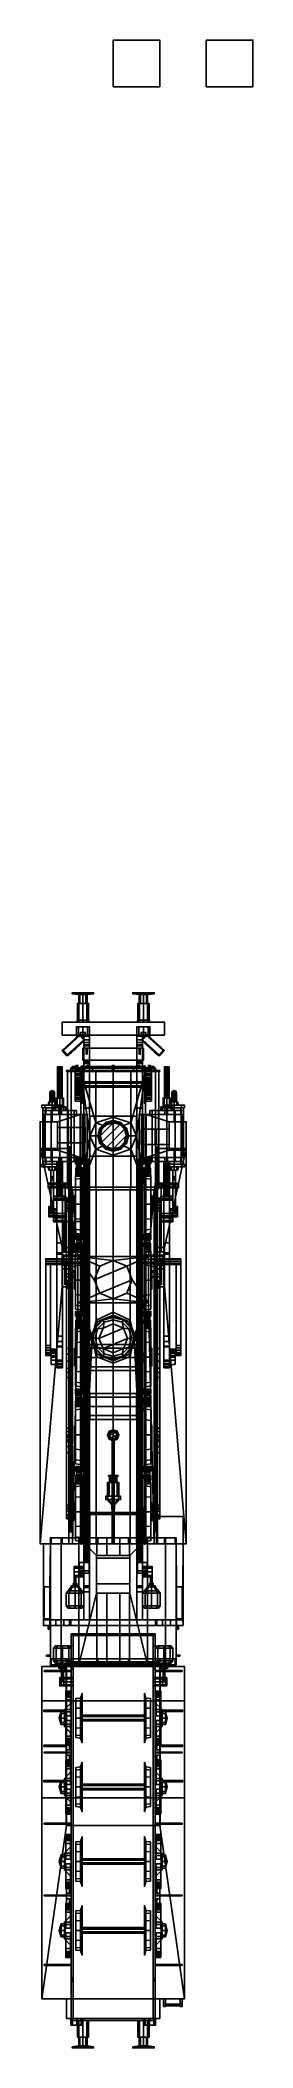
# Model space of a CAD drawing. Header units: millimetres. Extents: x -1.6 to 3, y -15.4 to 27.7.
import ezdxf

# ---------------------------------------------------------------- set-up
doc = ezdxf.new("R2010")
doc.units = ezdxf.units.MM
for name, color, linetype in [('b2', 1, 'Continuous'), ('bar', 1, 'Continuous'), ('cabin', 4, 'Continuous'), ('s2', 5, 'Continuous'), ('suspension', 5, 'Continuous'), ('wheels', 2, 'Continuous')]:
    doc.layers.add(name, color=color, linetype=linetype)

msp = doc.modelspace()

# ---------------------------------------------------------------- linework, layer by layer
for points in [[(1, 27.66, 1), (1, 27.66), (0, 27.66), (0, 27.66, 1)], [(1, 27.66), (1, 26.66), (0, 26.66), (0, 27.66)], [(0, 27.66), (0, 26.66), (0, 26.66, 1), (0, 27.66, 1)], [(0, 27.66, 1), (0, 26.66, 1), (1, 26.66, 1), (1, 27.66, 1)], [(1, 26.66, 1), (1, 26.66), (1, 27.66), (1, 27.66, 1)], [(3, 27.66), (3, 26.66), (2, 26.66), (2, 27.66)], [(2, 27.66), (2, 26.66), (3, 26.66), (3, 27.66)], [(0, 26.66, 1), (0, 26.66), (1, 26.66), (1, 26.66, 1)], [(-0.88, 7.19, 1.02), (-0.813, 7.19, 1.183), (-0.813, 7.21, 1.183), (-0.88, 7.21, 1.02)], [(-0.813, 7.21, 1.183), (-0.42, 7.21, 1.02), (-0.487, 7.21, 0.857), (-0.88, 7.21, 1.02)], [(-0.813, 7.19, 0.857), (-0.88, 7.19, 1.02), (-0.88, 7.21, 1.02), (-0.813, 7.21, 0.857)], [(-0.88, 7.21, 1.02), (-0.487, 7.21, 0.857), (-0.65, 7.21, 0.79), (-0.813, 7.21, 0.857)], [(-0.74, 7.17, 1.02), (-0.714, 7.17, 1.084), (-0.813, 7.19, 1.183), (-0.88, 7.19, 1.02)], [(-0.714, 7.17, 0.956), (-0.74, 7.17, 1.02), (-0.88, 7.19, 1.02), (-0.813, 7.19, 0.857)], [(-0.65, 7.21, 1.25), (-0.487, 7.21, 1.183), (-0.42, 7.21, 1.02), (-0.813, 7.21, 1.183)], [(-0.65, 7.19, 0.79), (-0.813, 7.19, 0.857), (-0.813, 7.21, 0.857), (-0.65, 7.21, 0.79)], [(-0.813, 7.19, 1.183), (-0.65, 7.19, 1.25), (-0.65, 7.21, 1.25), (-0.813, 7.21, 1.183)], [(-0.65, 7.17, 0.93), (-0.714, 7.17, 0.956), (-0.813, 7.19, 0.857), (-0.65, 7.19, 0.79)], [(-0.714, 7.17, 1.084), (-0.65, 7.17, 1.11), (-0.65, 7.19, 1.25), (-0.813, 7.19, 1.183)], [(-0.77, 6.62, 1.02), (-0.735, 6.62, 1.105), (-0.735, 6.98, 1.105), (-0.77, 6.98, 1.02)], [(-0.77, 6.98, 1.02), (-0.735, 6.98, 1.105), (-0.714, 6.98, 1.084), (-0.74, 6.98, 1.02)], [(-0.735, 6.62, 0.935), (-0.77, 6.62, 1.02), (-0.77, 6.98, 1.02), (-0.735, 6.98, 0.935)], [(-0.735, 6.98, 0.935), (-0.77, 6.98, 1.02), (-0.74, 6.98, 1.02), (-0.714, 6.98, 0.956)], [(-0.74, 6.98, 1.02), (-0.714, 6.98, 1.084), (-0.714, 7.17, 1.084), (-0.74, 7.17, 1.02)], [(-0.714, 6.98, 0.956), (-0.74, 6.98, 1.02), (-0.74, 7.17, 1.02), (-0.714, 7.17, 0.956)], [(-0.65, 6.62, 0.9), (-0.735, 6.62, 0.935), (-0.735, 6.98, 0.935), (-0.65, 6.98, 0.9)], [(-0.65, 6.98, 0.9), (-0.735, 6.98, 0.935), (-0.714, 6.98, 0.956), (-0.65, 6.98, 0.93)], [(-0.735, 6.62, 1.105), (-0.65, 6.62, 1.14), (-0.65, 6.98, 1.14), (-0.735, 6.98, 1.105)], [(-0.735, 6.98, 1.105), (-0.65, 6.98, 1.14), (-0.65, 6.98, 1.11), (-0.714, 6.98, 1.084)], [(-0.65, 6.98, 0.93), (-0.714, 6.98, 0.956), (-0.714, 7.17, 0.956), (-0.65, 7.17, 0.93)], [(-0.714, 6.98, 1.084), (-0.65, 6.98, 1.11), (-0.65, 7.17, 1.11), (-0.714, 7.17, 1.084)], [(-0.487, 7.19, 0.857), (-0.65, 7.19, 0.79), (-0.65, 7.21, 0.79), (-0.487, 7.21, 0.857)], [(-0.65, 7.19, 1.25), (-0.487, 7.19, 1.183), (-0.487, 7.21, 1.183), (-0.65, 7.21, 1.25)], [(-0.586, 7.17, 0.956), (-0.65, 7.17, 0.93), (-0.65, 7.19, 0.79), (-0.487, 7.19, 0.857)], [(-0.65, 7.17, 1.11), (-0.586, 7.17, 1.084), (-0.487, 7.19, 1.183), (-0.65, 7.19, 1.25)], [(-0.586, 6.98, 0.956), (-0.65, 6.98, 0.93), (-0.65, 7.17, 0.93), (-0.586, 7.17, 0.956)], [(-0.65, 6.98, 1.11), (-0.586, 6.98, 1.084), (-0.586, 7.17, 1.084), (-0.65, 7.17, 1.11)], [(-0.565, 6.62, 0.935), (-0.65, 6.62, 0.9), (-0.65, 6.98, 0.9), (-0.565, 6.98, 0.935)], [(-0.565, 6.98, 0.935), (-0.65, 6.98, 0.9), (-0.65, 6.98, 0.93), (-0.586, 6.98, 0.956)], [(-0.65, 6.62, 1.14), (-0.565, 6.62, 1.105), (-0.565, 6.98, 1.105), (-0.65, 6.98, 1.14)], [(-0.65, 6.98, 1.14), (-0.565, 6.98, 1.105), (-0.586, 6.98, 1.084), (-0.65, 6.98, 1.11)], [(-0.586, 7.17, 1.084), (-0.56, 7.17, 1.02), (-0.42, 7.19, 1.02), (-0.487, 7.19, 1.183)], [(-0.56, 7.17, 1.02), (-0.586, 7.17, 0.956), (-0.487, 7.19, 0.857), (-0.42, 7.19, 1.02)], [(-0.586, 6.98, 1.084), (-0.56, 6.98, 1.02), (-0.56, 7.17, 1.02), (-0.586, 7.17, 1.084)], [(-0.56, 6.98, 1.02), (-0.586, 6.98, 0.956), (-0.586, 7.17, 0.956), (-0.56, 7.17, 1.02)], [(-0.565, 6.98, 1.105), (-0.53, 6.98, 1.02), (-0.56, 6.98, 1.02), (-0.586, 6.98, 1.084)], [(-0.53, 6.98, 1.02), (-0.565, 6.98, 0.935), (-0.586, 6.98, 0.956), (-0.56, 6.98, 1.02)], [(-0.565, 6.62, 1.105), (-0.53, 6.62, 1.02), (-0.53, 6.98, 1.02), (-0.565, 6.98, 1.105)], [(-0.53, 6.62, 1.02), (-0.565, 6.62, 0.935), (-0.565, 6.98, 0.935), (-0.53, 6.98, 1.02)], [(-0.487, 7.19, 1.183), (-0.42, 7.19, 1.02), (-0.42, 7.21, 1.02), (-0.487, 7.21, 1.183)], [(-0.42, 7.19, 1.02), (-0.487, 7.19, 0.857), (-0.487, 7.21, 0.857), (-0.42, 7.21, 1.02)], [(0.487, 7.21, 1.183), (0.88, 7.21, 1.02), (0.813, 7.21, 0.857), (0.42, 7.21, 1.02)], [(0.42, 7.19, 1.02), (0.487, 7.19, 1.183), (0.487, 7.21, 1.183), (0.42, 7.21, 1.02)], [(0.42, 7.21, 1.02), (0.813, 7.21, 0.857), (0.65, 7.21, 0.79), (0.487, 7.21, 0.857)], [(0.487, 7.19, 0.857), (0.42, 7.19, 1.02), (0.42, 7.21, 1.02), (0.487, 7.21, 0.857)], [(0.56, 7.17, 1.02), (0.586, 7.17, 1.084), (0.487, 7.19, 1.183), (0.42, 7.19, 1.02)], [(0.586, 7.17, 0.956), (0.56, 7.17, 1.02), (0.42, 7.19, 1.02), (0.487, 7.19, 0.857)], [(0.65, 7.21, 1.25), (0.813, 7.21, 1.183), (0.88, 7.21, 1.02), (0.487, 7.21, 1.183)], [(0.65, 7.19, 0.79), (0.487, 7.19, 0.857), (0.487, 7.21, 0.857), (0.65, 7.21, 0.79)], [(0.487, 7.19, 1.183), (0.65, 7.19, 1.25), (0.65, 7.21, 1.25), (0.487, 7.21, 1.183)], [(0.65, 7.17, 0.93), (0.586, 7.17, 0.956), (0.487, 7.19, 0.857), (0.65, 7.19, 0.79)], [(0.586, 7.17, 1.084), (0.65, 7.17, 1.11), (0.65, 7.19, 1.25), (0.487, 7.19, 1.183)], [(0.53, 6.98, 1.02), (0.565, 6.98, 1.105), (0.586, 6.98, 1.084), (0.56, 6.98, 1.02)], [(0.53, 6.62, 1.02), (0.565, 6.62, 1.105), (0.565, 6.98, 1.105), (0.53, 6.98, 1.02)], [(0.565, 6.98, 0.935), (0.53, 6.98, 1.02), (0.56, 6.98, 1.02), (0.586, 6.98, 0.956)], [(0.565, 6.62, 0.935), (0.53, 6.62, 1.02), (0.53, 6.98, 1.02), (0.565, 6.98, 0.935)], [(0.56, 6.98, 1.02), (0.586, 6.98, 1.084), (0.586, 7.17, 1.084), (0.56, 7.17, 1.02)], [(0.586, 6.98, 0.956), (0.56, 6.98, 1.02), (0.56, 7.17, 1.02), (0.586, 7.17, 0.956)], [(0.65, 6.98, 0.9), (0.565, 6.98, 0.935), (0.586, 6.98, 0.956), (0.65, 6.98, 0.93)], [(0.65, 6.62, 0.9), (0.565, 6.62, 0.935), (0.565, 6.98, 0.935), (0.65, 6.98, 0.9)], [(0.565, 6.98, 1.105), (0.65, 6.98, 1.14), (0.65, 6.98, 1.11), (0.586, 6.98, 1.084)], [(0.565, 6.62, 1.105), (0.65, 6.62, 1.14), (0.65, 6.98, 1.14), (0.565, 6.98, 1.105)], [(0.65, 6.98, 0.93), (0.586, 6.98, 0.956), (0.586, 7.17, 0.956), (0.65, 7.17, 0.93)], [(0.586, 6.98, 1.084), (0.65, 6.98, 1.11), (0.65, 7.17, 1.11), (0.586, 7.17, 1.084)], [(0.813, 7.19, 0.857), (0.65, 7.19, 0.79), (0.65, 7.21, 0.79), (0.813, 7.21, 0.857)], [(0.65, 7.19, 1.25), (0.813, 7.19, 1.183), (0.813, 7.21, 1.183), (0.65, 7.21, 1.25)], [(0.714, 7.17, 0.956), (0.65, 7.17, 0.93), (0.65, 7.19, 0.79), (0.813, 7.19, 0.857)], [(0.65, 7.17, 1.11), (0.714, 7.17, 1.084), (0.813, 7.19, 1.183), (0.65, 7.19, 1.25)], [(0.714, 6.98, 0.956), (0.65, 6.98, 0.93), (0.65, 7.17, 0.93), (0.714, 7.17, 0.956)], [(0.65, 6.98, 1.11), (0.714, 6.98, 1.084), (0.714, 7.17, 1.084), (0.65, 7.17, 1.11)], [(0.735, 6.98, 0.935), (0.65, 6.98, 0.9), (0.65, 6.98, 0.93), (0.714, 6.98, 0.956)], [(0.735, 6.62, 0.935), (0.65, 6.62, 0.9), (0.65, 6.98, 0.9), (0.735, 6.98, 0.935)], [(0.65, 6.98, 1.14), (0.735, 6.98, 1.105), (0.714, 6.98, 1.084), (0.65, 6.98, 1.11)], [(0.65, 6.62, 1.14), (0.735, 6.62, 1.105), (0.735, 6.98, 1.105), (0.65, 6.98, 1.14)], [(0.714, 7.17, 1.084), (0.74, 7.17, 1.02), (0.88, 7.19, 1.02), (0.813, 7.19, 1.183)], [(0.74, 7.17, 1.02), (0.714, 7.17, 0.956), (0.813, 7.19, 0.857), (0.88, 7.19, 1.02)], [(0.714, 6.98, 1.084), (0.74, 6.98, 1.02), (0.74, 7.17, 1.02), (0.714, 7.17, 1.084)], [(0.74, 6.98, 1.02), (0.714, 6.98, 0.956), (0.714, 7.17, 0.956), (0.74, 7.17, 1.02)], [(0.735, 6.98, 1.105), (0.77, 6.98, 1.02), (0.74, 6.98, 1.02), (0.714, 6.98, 1.084)], [(0.77, 6.98, 1.02), (0.735, 6.98, 0.935), (0.714, 6.98, 0.956), (0.74, 6.98, 1.02)], [(0.735, 6.62, 1.105), (0.77, 6.62, 1.02), (0.77, 6.98, 1.02), (0.735, 6.98, 1.105)], [(0.77, 6.62, 1.02), (0.735, 6.62, 0.935), (0.735, 6.98, 0.935), (0.77, 6.98, 1.02)], [(0.813, 7.19, 1.183), (0.88, 7.19, 1.02), (0.88, 7.21, 1.02), (0.813, 7.21, 1.183)], [(0.88, 7.19, 1.02), (0.813, 7.19, 0.857), (0.813, 7.21, 0.857), (0.88, 7.21, 1.02)], [(-1.1, 6.58, 0.85), (-1.1, 6.3, 0.85), (-1.1, 6.3, 1.16), (-1.1, 6.58, 1.16)], [(1.1, 6.58, 1.16), (1.1, 6.58, 0.85), (-1.1, 6.58, 0.85), (-1.1, 6.58, 1.16)], [(1.1, 6.58, 0.85), (1.1, 6.3, 0.85), (-1.1, 6.3, 0.85), (-1.1, 6.58, 0.85)], [(-1.1, 6.58, 1.16), (-1.1, 6.3, 1.16), (1.1, 6.3, 1.16), (1.1, 6.58, 1.16)], [(-0.735, 6.62, 1.105), (-0.77, 6.62, 1.02), (-0.79, 6.58, 1.02), (-0.749, 6.58, 1.119)], [(-0.77, 6.62, 1.02), (-0.735, 6.62, 0.935), (-0.749, 6.58, 0.921), (-0.79, 6.58, 1.02)], [(-0.749, 6.48, 1.599), (-0.79, 6.48, 1.5), (-0.79, 6.28, 1.5), (-0.749, 6.28, 1.599)], [(-0.79, 6.48, 1.5), (-0.749, 6.48, 1.401), (-0.749, 6.28, 1.401), (-0.79, 6.28, 1.5)], [(-0.551, 6.48, 1.599), (-0.79, 6.48, 1.5), (-0.749, 6.48, 1.599), (-0.65, 6.48, 1.64)], [(-0.51, 6.48, 1.5), (-0.749, 6.48, 1.401), (-0.79, 6.48, 1.5), (-0.551, 6.48, 1.599)], [(-0.65, 6.62, 1.14), (-0.735, 6.62, 1.105), (-0.749, 6.58, 1.119), (-0.65, 6.58, 1.16)], [(-0.735, 6.62, 0.935), (-0.65, 6.62, 0.9), (-0.65, 6.58, 0.88), (-0.749, 6.58, 0.921)], [(-0.65, 6.48, 1.64), (-0.749, 6.48, 1.599), (-0.749, 6.28, 1.599), (-0.65, 6.28, 1.64)], [(-0.749, 6.48, 1.401), (-0.65, 6.48, 1.36), (-0.65, 6.28, 1.36), (-0.749, 6.28, 1.401)], [(-0.551, 6.48, 1.401), (-0.65, 6.48, 1.36), (-0.749, 6.48, 1.401), (-0.51, 6.48, 1.5)], [(-0.565, 6.62, 1.105), (-0.65, 6.62, 1.14), (-0.65, 6.58, 1.16), (-0.551, 6.58, 1.119)], [(-0.65, 6.62, 0.9), (-0.565, 6.62, 0.935), (-0.551, 6.58, 0.921), (-0.65, 6.58, 0.88)], [(-0.551, 6.48, 1.599), (-0.65, 6.48, 1.64), (-0.65, 6.28, 1.64), (-0.551, 6.28, 1.599)], [(-0.65, 6.48, 1.36), (-0.551, 6.48, 1.401), (-0.551, 6.28, 1.401), (-0.65, 6.28, 1.36)], [(-0.53, 6.62, 1.02), (-0.565, 6.62, 1.105), (-0.551, 6.58, 1.119), (-0.51, 6.58, 1.02)], [(-0.565, 6.62, 0.935), (-0.53, 6.62, 1.02), (-0.51, 6.58, 1.02), (-0.551, 6.58, 0.921)], [(-0.51, 6.48, 1.5), (-0.551, 6.48, 1.599), (-0.551, 6.28, 1.599), (-0.51, 6.28, 1.5)], [(-0.551, 6.48, 1.401), (-0.51, 6.48, 1.5), (-0.51, 6.28, 1.5), (-0.551, 6.28, 1.401)], [(0.565, 6.62, 1.105), (0.53, 6.62, 1.02), (0.51, 6.58, 1.02), (0.551, 6.58, 1.119)], [(0.53, 6.62, 1.02), (0.565, 6.62, 0.935), (0.551, 6.58, 0.921), (0.51, 6.58, 1.02)], [(0.79, 6.48, 1.5), (0.551, 6.48, 1.401), (0.51, 6.48, 1.5), (0.749, 6.48, 1.599)], [(0.749, 6.48, 1.599), (0.51, 6.48, 1.5), (0.551, 6.48, 1.599), (0.65, 6.48, 1.64)], [(0.51, 6.48, 1.5), (0.551, 6.48, 1.401), (0.551, 6.28, 1.401), (0.51, 6.28, 1.5)], [(0.551, 6.48, 1.599), (0.51, 6.48, 1.5), (0.51, 6.28, 1.5), (0.551, 6.28, 1.599)], [(0.565, 6.62, 0.935), (0.65, 6.62, 0.9), (0.65, 6.58, 0.88), (0.551, 6.58, 0.921)], [(0.65, 6.62, 1.14), (0.565, 6.62, 1.105), (0.551, 6.58, 1.119), (0.65, 6.58, 1.16)], [(0.749, 6.48, 1.401), (0.65, 6.48, 1.36), (0.551, 6.48, 1.401), (0.79, 6.48, 1.5)], [(0.551, 6.48, 1.401), (0.65, 6.48, 1.36), (0.65, 6.28, 1.36), (0.551, 6.28, 1.401)], [(0.65, 6.48, 1.64), (0.551, 6.48, 1.599), (0.551, 6.28, 1.599), (0.65, 6.28, 1.64)], [(0.65, 6.62, 0.9), (0.735, 6.62, 0.935), (0.749, 6.58, 0.921), (0.65, 6.58, 0.88)], [(0.735, 6.62, 1.105), (0.65, 6.62, 1.14), (0.65, 6.58, 1.16), (0.749, 6.58, 1.119)], [(0.65, 6.48, 1.36), (0.749, 6.48, 1.401), (0.749, 6.28, 1.401), (0.65, 6.28, 1.36)], [(0.749, 6.48, 1.599), (0.65, 6.48, 1.64), (0.65, 6.28, 1.64), (0.749, 6.28, 1.599)], [(0.77, 6.62, 1.02), (0.735, 6.62, 1.105), (0.749, 6.58, 1.119), (0.79, 6.58, 1.02)], [(0.735, 6.62, 0.935), (0.77, 6.62, 1.02), (0.79, 6.58, 1.02), (0.749, 6.58, 0.921)], [(0.749, 6.48, 1.401), (0.79, 6.48, 1.5), (0.79, 6.28, 1.5), (0.749, 6.28, 1.401)], [(0.79, 6.48, 1.5), (0.749, 6.48, 1.599), (0.749, 6.28, 1.599), (0.79, 6.28, 1.5)], [(1.1, 6.3, 1.16), (1.1, 6.3, 0.85), (1.1, 6.58, 0.85), (1.1, 6.58, 1.16)], [(-1.1, 6.3, 1.16), (-1.1, 6.3, 0.85), (1.1, 6.3, 0.85), (1.1, 6.3, 1.16)], [(-0.51, 6.28, 1.5), (-0.749, 6.28, 1.599), (-0.79, 6.28, 1.5), (-0.551, 6.28, 1.401)], [(-0.551, 6.28, 1.401), (-0.79, 6.28, 1.5), (-0.749, 6.28, 1.401), (-0.65, 6.28, 1.36)], [(-0.551, 6.28, 1.599), (-0.65, 6.28, 1.64), (-0.749, 6.28, 1.599), (-0.51, 6.28, 1.5)], [(-0.7, 6.36, 1.16), (-0.7, 6.3, 1.16), (-0.7, 6.3, 1.38), (-0.7, 6.36, 1.38)], [(-0.6, 6.36, 1.38), (-0.6, 6.36, 1.16), (-0.7, 6.36, 1.16), (-0.7, 6.36, 1.38)], [(-0.7, 6.3, 1.38), (-0.7, 6.3, 1.16), (-0.6, 6.3, 1.16), (-0.6, 6.3, 1.38)], [(-0.63, 6.3, 0.85), (-0.63, 6.2, 0.85), (-0.63, 6.07, 1.35), (-0.63, 6.3, 1.16)], [(-0.51, 6.3, 0.85), (-0.51, 6.2, 0.85), (-0.63, 6.2, 0.85), (-0.63, 6.3, 0.85)], [(-0.63, 6.3, 1.16), (-0.63, 6.07, 1.35), (-0.51, 6.07, 1.35), (-0.51, 6.3, 1.16)], [(-0.63, 6.2, 0.85), (-0.63, 6.14, 0.84), (-0.63, 6.07, 1.35)], [(-0.51, 6.2, 0.85), (-0.51, 6.14, 0.84), (-0.63, 6.14, 0.84), (-0.63, 6.2, 0.85)], [(-0.63, 6.14, 0.84), (-0.63, 6.09, 0.78), (-0.63, 6.07, 1.35)], [(-0.51, 6.14, 0.84), (-0.51, 6.09, 0.78), (-0.63, 6.09, 0.78), (-0.63, 6.14, 0.84)], [(-0.63, 6.09, 0.78), (-0.63, 6.07, 0.7), (-0.63, 6.07, 1.35)], [(-0.51, 6.09, 0.78), (-0.51, 6.07, 0.7), (-0.63, 6.07, 0.7), (-0.63, 6.09, 0.78)], [(-0.63, 6.07, 0.8), (-0.63, -6.25, 0.8), (-0.63, -6.25, 1.35), (-0.63, 6.07, 1.35)], [(-0.51, 6.07, 0.7), (-0.51, 6.07, 0.59), (-0.63, 6.07, 0.59), (-0.63, 6.07, 0.7)], [(-0.63, 6.07, 0.59), (-0.63, 5.73, 0.59), (-0.63, 5.73, 0.8), (-0.63, 6.07, 0.8)], [(-0.51, 6.07, 0.59), (-0.51, 5.73, 0.59), (-0.63, 5.73, 0.59), (-0.63, 6.07, 0.59)], [(-0.63, 6.07, 1.35), (-0.63, -6.25, 1.35), (-0.51, -6.25, 1.35), (-0.51, 6.07, 1.35)], [(-0.6, 6.3, 1.38), (-0.6, 6.3, 1.16), (-0.6, 6.36, 1.16), (-0.6, 6.36, 1.38)], [(-0.51, 6.07, 1.35), (-0.51, 6.2, 0.85), (-0.51, 6.3, 0.85), (-0.51, 6.3, 1.16)], [(-0.51, 6.07, 1.35), (-0.51, 6.14, 0.84), (-0.51, 6.2, 0.85), (-0.51, 6.07, 1.35)], [(-0.51, 6.07, 1.35), (-0.51, 6.09, 0.78), (-0.51, 6.14, 0.84), (-0.51, 6.07, 1.35)], [(-0.51, 6.07, 1.35), (-0.51, 6.07, 0.7), (-0.51, 6.09, 0.78), (-0.51, 6.07, 1.35)], [(-0.51, -6.25, 1.35), (-0.51, -6.25, 0.8), (-0.51, 6.07, 0.8), (-0.51, 6.07, 1.35)], [(-0.51, 5.73, 0.8), (-0.51, 5.73, 0.59), (-0.51, 6.07, 0.59), (-0.51, 6.07, 0.8)], [(0.51, 6.3, 0.85), (0.51, 6.2, 0.85), (0.51, 6.07, 1.35), (0.51, 6.3, 1.16)], [(0.63, 6.3, 0.85), (0.63, 6.2, 0.85), (0.51, 6.2, 0.85), (0.51, 6.3, 0.85)], [(0.51, 6.3, 1.16), (0.51, 6.07, 1.35), (0.63, 6.07, 1.35), (0.63, 6.3, 1.16)], [(0.749, 6.28, 1.401), (0.51, 6.28, 1.5), (0.551, 6.28, 1.401), (0.65, 6.28, 1.36)], [(0.79, 6.28, 1.5), (0.551, 6.28, 1.599), (0.51, 6.28, 1.5), (0.749, 6.28, 1.401)], [(0.51, 6.2, 0.85), (0.51, 6.14, 0.84), (0.51, 6.07, 1.35)], [(0.63, 6.2, 0.85), (0.63, 6.14, 0.84), (0.51, 6.14, 0.84), (0.51, 6.2, 0.85)], [(0.51, 6.14, 0.84), (0.51, 6.09, 0.78), (0.51, 6.07, 1.35)], [(0.63, 6.14, 0.84), (0.63, 6.09, 0.78), (0.51, 6.09, 0.78), (0.51, 6.14, 0.84)], [(0.51, 6.09, 0.78), (0.51, 6.07, 0.7), (0.51, 6.07, 1.35)], [(0.63, 6.09, 0.78), (0.63, 6.07, 0.7), (0.51, 6.07, 0.7), (0.51, 6.09, 0.78)], [(0.51, 6.07, 0.8), (0.51, -6.25, 0.8), (0.51, -6.25, 1.35), (0.51, 6.07, 1.35)], [(0.51, 6.07, 0.59), (0.51, 5.73, 0.59), (0.51, 5.73, 0.8), (0.51, 6.07, 0.8)], [(0.63, 6.07, 0.59), (0.63, 5.73, 0.59), (0.51, 5.73, 0.59), (0.51, 6.07, 0.59)], [(0.63, 6.07, 0.7), (0.63, 6.07, 0.59), (0.51, 6.07, 0.59), (0.51, 6.07, 0.7)], [(0.51, 6.07, 1.35), (0.51, -6.25, 1.35), (0.63, -6.25, 1.35), (0.63, 6.07, 1.35)], [(0.749, 6.28, 1.599), (0.65, 6.28, 1.64), (0.551, 6.28, 1.599), (0.79, 6.28, 1.5)], [(0.7, 6.36, 1.38), (0.7, 6.36, 1.16), (0.6, 6.36, 1.16), (0.6, 6.36, 1.38)], [(0.6, 6.36, 1.16), (0.6, 6.3, 1.16), (0.6, 6.3, 1.38), (0.6, 6.36, 1.38)], [(0.6, 6.3, 1.38), (0.6, 6.3, 1.16), (0.7, 6.3, 1.16), (0.7, 6.3, 1.38)], [(0.63, 6.07, 1.35), (0.63, 6.2, 0.85), (0.63, 6.3, 0.85), (0.63, 6.3, 1.16)], [(0.63, 6.07, 1.35), (0.63, 6.14, 0.84), (0.63, 6.2, 0.85), (0.63, 6.07, 1.35)], [(0.63, 6.07, 1.35), (0.63, 6.09, 0.78), (0.63, 6.14, 0.84), (0.63, 6.07, 1.35)], [(0.63, 6.07, 1.35), (0.63, 6.07, 0.7), (0.63, 6.09, 0.78), (0.63, 6.07, 1.35)], [(0.63, -6.25, 1.35), (0.63, -6.25, 0.8), (0.63, 6.07, 0.8), (0.63, 6.07, 1.35)], [(0.63, 5.73, 0.8), (0.63, 5.73, 0.59), (0.63, 6.07, 0.59), (0.63, 6.07, 0.8)], [(0.7, 6.3, 1.38), (0.7, 6.3, 1.16), (0.7, 6.36, 1.16), (0.7, 6.36, 1.38)], [(-0.87, 5.63, 3.05), (-0.87, 5.61, 3.03), (-0.89, 5.59, 3.03), (-0.91, 5.59, 3.05)], [(-0.87, 5.61, 3.07), (-0.87, 5.63, 3.05), (-0.91, 5.59, 3.05), (-0.89, 5.59, 3.07)], [(-0.87, 5.59, 3.05), (-0.87, 5.61, 3.07), (-0.89, 5.59, 3.07), (-0.87, 5.59, 3.05)], [(-0.87, 5.61, 3.03), (-0.87, 5.59, 3.05), (-0.87, 5.59, 3.05), (-0.89, 5.59, 3.03)], [(-0.8, 5.63, 3.05), (-0.78, 5.61, 3.03), (-0.87, 5.61, 3.03), (-0.87, 5.63, 3.05)], [(-0.78, 5.61, 3.07), (-0.8, 5.63, 3.05), (-0.87, 5.63, 3.05), (-0.87, 5.61, 3.07)], [(-0.76, 5.59, 3.05), (-0.78, 5.61, 3.07), (-0.87, 5.61, 3.07), (-0.87, 5.59, 3.05)], [(-0.78, 5.61, 3.03), (-0.76, 5.59, 3.05), (-0.87, 5.59, 3.05), (-0.87, 5.61, 3.03)], [(-0.8, 5.63, 3.05), (-0.78, 5.61, 3.07), (-0.78, 5.65, 3.07), (-0.8, 5.65, 3.05)], [(-0.78, 5.61, 3.03), (-0.8, 5.63, 3.05), (-0.8, 5.65, 3.05), (-0.78, 5.65, 3.03)], [(-0.78, 5.65, 3.03), (-0.8, 5.65, 3.05), (-0.78, 5.65, 3.07), (-0.76, 5.65, 3.05)], [(-0.76, 5.59, 3.05), (-0.78, 5.61, 3.03), (-0.78, 5.65, 3.03), (-0.76, 5.65, 3.05)], [(-0.78, 5.61, 3.07), (-0.76, 5.59, 3.05), (-0.76, 5.65, 3.05), (-0.78, 5.65, 3.07)], [(-0.598, 5.63, 3.395), (-0.69, 5.63, 3.05), (-0.69, 5.59, 3.05), (-0.598, 5.59, 3.395)], [(-0.69, 5.63, 3.05), (-0.598, 5.63, 2.705), (-0.598, 5.59, 2.705), (-0.69, 5.59, 3.05)], [(0.598, 5.63, 3.395), (-0.69, 5.63, 3.05), (-0.598, 5.63, 3.395), (0.345, 5.63, 3.648)], [(0.69, 5.63, 3.05), (-0.598, 5.63, 2.705), (-0.69, 5.63, 3.05), (0.598, 5.63, 3.395)], [(-0.65, 6.02, 1.7), (-0.65, 5.76, 1.7), (-0.65, 5.76, 1.72), (-0.65, 6.02, 1.72)], [(0.65, 6.02, 1.72), (0.65, 6.02, 1.7), (-0.65, 6.02, 1.7), (-0.65, 6.02, 1.72)], [(0.65, 6.02, 1.7), (0.65, 5.76, 1.7), (-0.65, 5.76, 1.7), (-0.65, 6.02, 1.7)], [(-0.65, 6.02, 1.72), (-0.65, 5.76, 1.72), (0.65, 5.76, 1.72), (0.65, 6.02, 1.72)], [(-0.65, 5.76, 1.72), (-0.65, 5.76, 1.7), (0.65, 5.76, 1.7), (0.65, 5.76, 1.72)], [(-0.615, 5.63, 3.665), (-0.629, 5.61, 3.651), (-0.643, 5.59, 3.665), (-0.643, 5.59, 3.693)], [(-0.601, 5.61, 3.679), (-0.615, 5.63, 3.665), (-0.643, 5.59, 3.693), (-0.615, 5.59, 3.693)], [(-0.615, 5.63, 2.435), (-0.601, 5.61, 2.421), (-0.615, 5.59, 2.407), (-0.643, 5.59, 2.407)], [(-0.629, 5.61, 2.449), (-0.615, 5.63, 2.435), (-0.643, 5.59, 2.407), (-0.643, 5.59, 2.435)], [(-0.629, 5.61, 3.651), (-0.615, 5.59, 3.665), (-0.615, 5.59, 3.665), (-0.643, 5.59, 3.665)], [(-0.615, 5.59, 2.435), (-0.629, 5.61, 2.449), (-0.643, 5.59, 2.435), (-0.615, 5.59, 2.435)], [(-0.51, 5.73, 0.59), (-0.51, 5.69, 0.67), (-0.63, 5.69, 0.67), (-0.63, 5.73, 0.59)], [(-0.63, 5.73, 0.59), (-0.63, 5.69, 0.67), (-0.63, 5.73, 0.8)], [(-0.63, 5.62, 0.71), (-0.63, 4.73, 0.71), (-0.63, 4.73, 0.8), (-0.63, 5.73, 0.8)], [(-0.63, 5.69, 0.67), (-0.63, 5.62, 0.71), (-0.63, 5.73, 0.8)], [(-0.51, 5.69, 0.67), (-0.51, 5.62, 0.71), (-0.63, 5.62, 0.71), (-0.63, 5.69, 0.67)], [(-0.51, 5.62, 0.71), (-0.51, 4.73, 0.71), (-0.63, 4.73, 0.71), (-0.63, 5.62, 0.71)], [(-0.566, 5.63, 3.616), (-0.566, 5.61, 3.587), (-0.629, 5.61, 3.651), (-0.615, 5.63, 3.665)], [(-0.566, 5.61, 2.513), (-0.566, 5.63, 2.484), (-0.615, 5.63, 2.435), (-0.629, 5.61, 2.449)], [(-0.566, 5.61, 3.587), (-0.537, 5.59, 3.587), (-0.615, 5.59, 3.665), (-0.629, 5.61, 3.651)], [(-0.537, 5.59, 2.513), (-0.566, 5.61, 2.513), (-0.629, 5.61, 2.449), (-0.615, 5.59, 2.435)], [(-0.537, 5.61, 3.616), (-0.566, 5.63, 3.616), (-0.615, 5.63, 3.665), (-0.601, 5.61, 3.679)], [(-0.566, 5.63, 2.484), (-0.537, 5.61, 2.484), (-0.601, 5.61, 2.421), (-0.615, 5.63, 2.435)], [(-0.615, 5.59, 3.665), (-0.601, 5.61, 3.679), (-0.615, 5.59, 3.693), (-0.615, 5.59, 3.665)], [(-0.537, 5.59, 3.587), (-0.537, 5.61, 3.616), (-0.601, 5.61, 3.679), (-0.615, 5.59, 3.665)], [(-0.601, 5.61, 2.421), (-0.615, 5.59, 2.435), (-0.615, 5.59, 2.435), (-0.615, 5.59, 2.407)], [(-0.537, 5.61, 2.484), (-0.537, 5.59, 2.513), (-0.615, 5.59, 2.435), (-0.601, 5.61, 2.421)], [(-0.345, 5.63, 3.648), (-0.598, 5.63, 3.395), (-0.598, 5.59, 3.395), (-0.345, 5.59, 3.648)], [(-0.598, 5.63, 2.705), (-0.345, 5.63, 2.452), (-0.345, 5.59, 2.452), (-0.598, 5.59, 2.705)], [(0.345, 5.63, 3.648), (-0.598, 5.63, 3.395), (-0.345, 5.63, 3.648), (0, 5.63, 3.74)], [(0.598, 5.63, 2.705), (-0.345, 5.63, 2.452), (-0.598, 5.63, 2.705), (0.69, 5.63, 3.05)], [(-0.58, 6, 1.7), (-0.56, 6, 1.7), (-0.56, 6, 1.35), (-0.58, 6, 1.35)], [(-0.58, 6, 1.35), (-0.58, 5.89, 1.35), (-0.58, 5.89, 1.7), (-0.58, 6, 1.7)], [(-0.58, 5.89, 1.35), (-0.56, 5.89, 1.35), (-0.56, 5.89, 1.7), (-0.58, 5.89, 1.7)], [(-0.566, 5.63, 3.616), (-0.537, 5.61, 3.616), (-0.537, 5.65, 3.616), (-0.566, 5.65, 3.616)], [(-0.566, 5.61, 3.587), (-0.566, 5.63, 3.616), (-0.566, 5.65, 3.616), (-0.566, 5.65, 3.587)], [(-0.537, 5.59, 3.587), (-0.566, 5.61, 3.587), (-0.566, 5.65, 3.587), (-0.537, 5.65, 3.587)], [(-0.566, 5.65, 3.587), (-0.566, 5.65, 3.616), (-0.537, 5.65, 3.616), (-0.537, 5.65, 3.587)], [(-0.566, 5.63, 2.484), (-0.566, 5.61, 2.513), (-0.566, 5.65, 2.513), (-0.566, 5.65, 2.484)], [(-0.537, 5.61, 2.484), (-0.566, 5.63, 2.484), (-0.566, 5.65, 2.484), (-0.537, 5.65, 2.484)], [(-0.566, 5.61, 2.513), (-0.537, 5.59, 2.513), (-0.537, 5.65, 2.513), (-0.566, 5.65, 2.513)], [(-0.537, 5.65, 2.484), (-0.566, 5.65, 2.484), (-0.566, 5.65, 2.513), (-0.537, 5.65, 2.513)], [(-0.56, 6, 1.7), (-0.56, 5.89, 1.7), (-0.56, 5.89, 1.35), (-0.56, 6, 1.35)], [(-0.537, 5.61, 3.616), (-0.537, 5.59, 3.587), (-0.537, 5.65, 3.587), (-0.537, 5.65, 3.616)], [(-0.537, 5.59, 2.513), (-0.537, 5.61, 2.484), (-0.537, 5.65, 2.484), (-0.537, 5.65, 2.513)], [(-0.51, 5.73, 0.8), (-0.51, 5.69, 0.67), (-0.51, 5.73, 0.59), (-0.51, 5.73, 0.8)], [(-0.51, 4.73, 0.8), (-0.51, 4.73, 0.71), (-0.51, 5.62, 0.71), (-0.51, 5.73, 0.8)], [(-0.51, 5.73, 0.8), (-0.51, 5.62, 0.71), (-0.51, 5.69, 0.67), (-0.51, 5.73, 0.8)], [(0, 5.63, 3.74), (-0.345, 5.63, 3.648), (-0.345, 5.59, 3.648), (0, 5.59, 3.74)], [(-0.345, 5.63, 2.452), (0, 5.63, 2.36), (0, 5.59, 2.36), (-0.345, 5.59, 2.452)], [(0.345, 5.63, 2.452), (0, 5.63, 2.36), (-0.345, 5.63, 2.452), (0.598, 5.63, 2.705)], [(0, 5.59, 3.81), (-0.02, 5.61, 3.83), (-0.02, 5.65, 3.83), (0, 5.65, 3.81)], [(-0.02, 5.61, 3.83), (0, 5.63, 3.85), (0, 5.65, 3.85), (-0.02, 5.65, 3.83)], [(-0.02, 5.65, 3.83), (0, 5.65, 3.85), (0.02, 5.65, 3.83), (0, 5.65, 3.81)], [(0, 5.63, 2.25), (-0.02, 5.61, 2.27), (-0.02, 5.65, 2.27), (0, 5.65, 2.25)], [(-0.02, 5.61, 2.27), (0, 5.59, 2.29), (0, 5.65, 2.29), (-0.02, 5.65, 2.27)], [(0.02, 5.65, 2.27), (0, 5.65, 2.25), (-0.02, 5.65, 2.27), (0, 5.65, 2.29)], [(0, 5.63, 3.92), (-0.02, 5.61, 3.92), (-0.02, 5.59, 3.94), (0, 5.59, 3.96)], [(0, 5.63, 3.85), (-0.02, 5.61, 3.83), (-0.02, 5.61, 3.92), (0, 5.63, 3.92)], [(-0.02, 5.61, 2.18), (0, 5.63, 2.18), (0, 5.59, 2.14), (-0.02, 5.59, 2.16)], [(-0.02, 5.61, 2.27), (0, 5.63, 2.25), (0, 5.63, 2.18), (-0.02, 5.61, 2.18)], [(-0.02, 5.61, 3.92), (0, 5.59, 3.92), (0, 5.59, 3.92), (-0.02, 5.59, 3.94)], [(-0.02, 5.61, 3.83), (0, 5.59, 3.81), (0, 5.59, 3.92), (-0.02, 5.61, 3.92)], [(0, 5.59, 2.18), (-0.02, 5.61, 2.18), (-0.02, 5.59, 2.16), (0, 5.59, 2.18)], [(0, 5.59, 2.29), (-0.02, 5.61, 2.27), (-0.02, 5.61, 2.18), (0, 5.59, 2.18)], [(0.02, 5.61, 3.83), (0, 5.59, 3.81), (0, 5.65, 3.81), (0.02, 5.65, 3.83)], [(0, 5.63, 3.85), (0.02, 5.61, 3.83), (0.02, 5.65, 3.83), (0, 5.65, 3.85)], [(0.02, 5.61, 2.27), (0, 5.63, 2.25), (0, 5.65, 2.25), (0.02, 5.65, 2.27)], [(0, 5.59, 2.29), (0.02, 5.61, 2.27), (0.02, 5.65, 2.27), (0, 5.65, 2.29)], [(0.345, 5.63, 3.648), (0, 5.63, 3.74), (0, 5.59, 3.74), (0.345, 5.59, 3.648)], [(0, 5.63, 2.36), (0.345, 5.63, 2.452), (0.345, 5.59, 2.452), (0, 5.59, 2.36)], [(0.02, 5.61, 3.92), (0, 5.63, 3.92), (0, 5.59, 3.96), (0.02, 5.59, 3.94)], [(0.02, 5.61, 3.83), (0, 5.63, 3.85), (0, 5.63, 3.92), (0.02, 5.61, 3.92)], [(0, 5.63, 2.18), (0.02, 5.61, 2.18), (0.02, 5.59, 2.16), (0, 5.59, 2.14)], [(0, 5.63, 2.25), (0.02, 5.61, 2.27), (0.02, 5.61, 2.18), (0, 5.63, 2.18)], [(0, 5.59, 3.92), (0.02, 5.61, 3.92), (0.02, 5.59, 3.94), (0, 5.59, 3.92)], [(0, 5.59, 3.81), (0.02, 5.61, 3.83), (0.02, 5.61, 3.92), (0, 5.59, 3.92)], [(0.02, 5.61, 2.18), (0, 5.59, 2.18), (0, 5.59, 2.18), (0.02, 5.59, 2.16)], [(0.02, 5.61, 2.27), (0, 5.59, 2.29), (0, 5.59, 2.18), (0.02, 5.61, 2.18)], [(0.598, 5.63, 3.395), (0.345, 5.63, 3.648), (0.345, 5.59, 3.648), (0.598, 5.59, 3.395)], [(0.345, 5.63, 2.452), (0.598, 5.63, 2.705), (0.598, 5.59, 2.705), (0.345, 5.59, 2.452)], [(0.51, 5.73, 0.59), (0.51, 5.69, 0.67), (0.51, 5.73, 0.8)], [(0.63, 5.73, 0.59), (0.63, 5.69, 0.67), (0.51, 5.69, 0.67), (0.51, 5.73, 0.59)], [(0.51, 5.69, 0.67), (0.51, 5.62, 0.71), (0.51, 5.73, 0.8)], [(0.51, 5.62, 0.71), (0.51, 4.73, 0.71), (0.51, 4.73, 0.8), (0.51, 5.73, 0.8)], [(0.63, 5.69, 0.67), (0.63, 5.62, 0.71), (0.51, 5.62, 0.71), (0.51, 5.69, 0.67)], [(0.63, 5.62, 0.71), (0.63, 4.73, 0.71), (0.51, 4.73, 0.71), (0.51, 5.62, 0.71)], [(0.566, 5.63, 2.484), (0.537, 5.61, 2.484), (0.537, 5.65, 2.484), (0.566, 5.65, 2.484)], [(0.537, 5.59, 2.513), (0.566, 5.61, 2.513), (0.566, 5.65, 2.513), (0.537, 5.65, 2.513)], [(0.537, 5.61, 2.484), (0.537, 5.59, 2.513), (0.537, 5.65, 2.513), (0.537, 5.65, 2.484)], [(0.566, 5.65, 2.513), (0.566, 5.65, 2.484), (0.537, 5.65, 2.484), (0.537, 5.65, 2.513)], [(0.537, 5.61, 3.616), (0.566, 5.63, 3.616), (0.566, 5.65, 3.616), (0.537, 5.65, 3.616)], [(0.537, 5.59, 3.587), (0.537, 5.61, 3.616), (0.537, 5.65, 3.616), (0.537, 5.65, 3.587)], [(0.566, 5.61, 3.587), (0.537, 5.59, 3.587), (0.537, 5.65, 3.587), (0.566, 5.65, 3.587)], [(0.537, 5.65, 3.616), (0.566, 5.65, 3.616), (0.566, 5.65, 3.587), (0.537, 5.65, 3.587)], [(0.537, 5.61, 2.484), (0.566, 5.63, 2.484), (0.615, 5.63, 2.435), (0.601, 5.61, 2.421)], [(0.566, 5.63, 3.616), (0.537, 5.61, 3.616), (0.601, 5.61, 3.679), (0.615, 5.63, 3.665)], [(0.537, 5.59, 2.513), (0.537, 5.61, 2.484), (0.601, 5.61, 2.421), (0.615, 5.59, 2.435)], [(0.566, 5.61, 2.513), (0.537, 5.59, 2.513), (0.615, 5.59, 2.435), (0.629, 5.61, 2.449)], [(0.537, 5.59, 3.587), (0.566, 5.61, 3.587), (0.629, 5.61, 3.651), (0.615, 5.59, 3.665)], [(0.537, 5.61, 3.616), (0.537, 5.59, 3.587), (0.615, 5.59, 3.665), (0.601, 5.61, 3.679)], [(0.56, 6, 1.35), (0.56, 5.89, 1.35), (0.56, 5.89, 1.7), (0.56, 6, 1.7)], [(0.56, 6, 1.7), (0.58, 6, 1.7), (0.58, 6, 1.35), (0.56, 6, 1.35)], [(0.56, 5.89, 1.35), (0.58, 5.89, 1.35), (0.58, 5.89, 1.7), (0.56, 5.89, 1.7)], [(0.566, 5.61, 2.513), (0.566, 5.63, 2.484), (0.566, 5.65, 2.484), (0.566, 5.65, 2.513)], [(0.566, 5.63, 3.616), (0.566, 5.61, 3.587), (0.566, 5.65, 3.587), (0.566, 5.65, 3.616)], [(0.566, 5.63, 2.484), (0.566, 5.61, 2.513), (0.629, 5.61, 2.449), (0.615, 5.63, 2.435)], [(0.566, 5.61, 3.587), (0.566, 5.63, 3.616), (0.615, 5.63, 3.665), (0.629, 5.61, 3.651)], [(0.58, 6, 1.7), (0.58, 5.89, 1.7), (0.58, 5.89, 1.35), (0.58, 6, 1.35)], [(0.69, 5.63, 3.05), (0.598, 5.63, 3.395), (0.598, 5.59, 3.395), (0.69, 5.59, 3.05)], [(0.598, 5.63, 2.705), (0.69, 5.63, 3.05), (0.69, 5.59, 3.05), (0.598, 5.59, 2.705)], [(0.601, 5.61, 2.421), (0.615, 5.63, 2.435), (0.643, 5.59, 2.407), (0.615, 5.59, 2.407)], [(0.615, 5.63, 3.665), (0.601, 5.61, 3.679), (0.615, 5.59, 3.693), (0.643, 5.59, 3.693)], [(0.615, 5.59, 2.435), (0.601, 5.61, 2.421), (0.615, 5.59, 2.407), (0.615, 5.59, 2.435)], [(0.601, 5.61, 3.679), (0.615, 5.59, 3.665), (0.615, 5.59, 3.665), (0.615, 5.59, 3.693)], [(0.615, 5.63, 2.435), (0.629, 5.61, 2.449), (0.643, 5.59, 2.435), (0.643, 5.59, 2.407)], [(0.629, 5.61, 3.651), (0.615, 5.63, 3.665), (0.643, 5.59, 3.693), (0.643, 5.59, 3.665)], [(0.629, 5.61, 2.449), (0.615, 5.59, 2.435), (0.615, 5.59, 2.435), (0.643, 5.59, 2.435)], [(0.615, 5.59, 3.665), (0.629, 5.61, 3.651), (0.643, 5.59, 3.665), (0.615, 5.59, 3.665)], [(0.63, 5.73, 0.8), (0.63, 5.69, 0.67), (0.63, 5.73, 0.59), (0.63, 5.73, 0.8)], [(0.63, 5.73, 0.8), (0.63, 5.62, 0.71), (0.63, 5.69, 0.67), (0.63, 5.73, 0.8)], [(0.63, 4.73, 0.8), (0.63, 4.73, 0.71), (0.63, 5.62, 0.71), (0.63, 5.73, 0.8)], [(0.65, 5.76, 1.72), (0.65, 5.76, 1.7), (0.65, 6.02, 1.7), (0.65, 6.02, 1.72)], [(0.76, 5.59, 3.05), (0.78, 5.61, 3.07), (0.78, 5.65, 3.07), (0.76, 5.65, 3.05)], [(0.78, 5.61, 3.03), (0.76, 5.59, 3.05), (0.76, 5.65, 3.05), (0.78, 5.65, 3.03)], [(0.78, 5.65, 3.07), (0.8, 5.65, 3.05), (0.78, 5.65, 3.03), (0.76, 5.65, 3.05)], [(0.76, 5.59, 3.05), (0.78, 5.61, 3.03), (0.87, 5.61, 3.03), (0.87, 5.59, 3.05)], [(0.78, 5.61, 3.07), (0.76, 5.59, 3.05), (0.87, 5.59, 3.05), (0.87, 5.61, 3.07)], [(0.8, 5.63, 3.05), (0.78, 5.61, 3.03), (0.78, 5.65, 3.03), (0.8, 5.65, 3.05)], [(0.78, 5.61, 3.07), (0.8, 5.63, 3.05), (0.8, 5.65, 3.05), (0.78, 5.65, 3.07)], [(0.8, 5.63, 3.05), (0.78, 5.61, 3.07), (0.87, 5.61, 3.07), (0.87, 5.63, 3.05)], [(0.78, 5.61, 3.03), (0.8, 5.63, 3.05), (0.87, 5.63, 3.05), (0.87, 5.61, 3.03)], [(0.87, 5.63, 3.05), (0.87, 5.61, 3.07), (0.89, 5.59, 3.07), (0.91, 5.59, 3.05)], [(0.87, 5.61, 3.03), (0.87, 5.63, 3.05), (0.91, 5.59, 3.05), (0.89, 5.59, 3.03)], [(0.87, 5.59, 3.05), (0.87, 5.61, 3.03), (0.89, 5.59, 3.03), (0.87, 5.59, 3.05)], [(0.87, 5.61, 3.07), (0.87, 5.59, 3.05), (0.87, 5.59, 3.05), (0.89, 5.59, 3.07)], [(-0.924, 5.54, 3.433), (-1, 5.54, 3.05), (-1, 5.52, 3.05), (-0.924, 5.52, 3.433)], [(-1, 5.54, 3.05), (-0.924, 5.54, 2.667), (-0.924, 5.52, 2.667), (-1, 5.52, 3.05)], [(-0.87, 5.54, 3.05), (-0.753, 5.54, 2.615), (-0.924, 5.54, 2.667), (-1, 5.54, 3.05)], [(-0.753, 5.54, 3.485), (-0.87, 5.54, 3.05), (-1, 5.54, 3.05), (-0.924, 5.54, 3.433)], [(-0.924, 5.52, 3.433), (-1, 5.52, 3.05), (-0.98, 5.52, 3.05), (-0.905, 5.52, 3.425)], [(-1, 5.52, 3.05), (-0.924, 5.52, 2.667), (-0.905, 5.52, 2.675), (-0.98, 5.52, 3.05)], [(-0.905, 5.52, 3.425), (-0.98, 5.52, 3.05), (-0.98, 3.04, 3.05), (-0.905, 3.04, 3.425)], [(-0.98, 5.52, 3.05), (-0.905, 5.52, 2.675), (-0.905, 3.04, 2.675), (-0.98, 3.04, 3.05)], [(-0.707, 5.54, 3.757), (-0.924, 5.54, 3.433), (-0.924, 5.52, 3.433), (-0.707, 5.52, 3.757)], [(-0.924, 5.54, 2.667), (-0.707, 5.54, 2.343), (-0.707, 5.52, 2.343), (-0.924, 5.52, 2.667)], [(-0.753, 5.54, 3.485), (-0.753, 5.54, 3.485), (-0.924, 5.54, 3.433), (-0.707, 5.54, 3.757)], [(-0.753, 5.54, 2.615), (-0.435, 5.54, 2.297), (-0.707, 5.54, 2.343), (-0.924, 5.54, 2.667)], [(-0.707, 5.52, 3.757), (-0.924, 5.52, 3.433), (-0.905, 5.52, 3.425), (-0.693, 5.52, 3.743)], [(-0.924, 5.52, 2.667), (-0.707, 5.52, 2.343), (-0.693, 5.52, 2.357), (-0.905, 5.52, 2.675)], [(-0.91, 5.59, 3.05), (-0.89, 5.59, 3.03), (-0.89, 5.54, 3.03), (-0.91, 5.54, 3.05)], [(-0.89, 5.59, 3.07), (-0.91, 5.59, 3.05), (-0.91, 5.54, 3.05), (-0.89, 5.54, 3.07)], [(-0.693, 5.52, 3.743), (-0.905, 5.52, 3.425), (-0.905, 3.04, 3.425), (-0.693, 3.04, 3.743)], [(-0.905, 5.52, 2.675), (-0.693, 5.52, 2.357), (-0.693, 3.04, 2.357), (-0.905, 3.04, 2.675)], [(-0.87, 5.59, 3.05), (-0.89, 5.59, 3.07), (-0.89, 5.54, 3.07), (-0.87, 5.54, 3.05)], [(-0.89, 5.59, 3.03), (-0.87, 5.59, 3.05), (-0.87, 5.54, 3.05), (-0.89, 5.54, 3.03)], [(-0.753, 5.59, 3.485), (-0.87, 5.59, 3.05), (-0.87, 5.54, 3.05), (-0.753, 5.54, 3.485)], [(-0.87, 5.59, 3.05), (-0.753, 5.59, 2.615), (-0.753, 5.54, 2.615), (-0.87, 5.54, 3.05)], [(-0.598, 5.59, 3.395), (-0.69, 5.59, 3.05), (-0.87, 5.59, 3.05), (-0.753, 5.59, 3.485)], [(-0.69, 5.59, 3.05), (-0.598, 5.59, 2.705), (-0.753, 5.59, 2.615), (-0.87, 5.59, 3.05)], [(-0.435, 5.59, 3.803), (-0.753, 5.59, 3.485), (-0.753, 5.54, 3.485), (-0.435, 5.54, 3.803)], [(-0.753, 5.59, 2.615), (-0.435, 5.59, 2.297), (-0.435, 5.54, 2.297), (-0.753, 5.54, 2.615)], [(-0.345, 5.59, 3.648), (-0.598, 5.59, 3.395), (-0.753, 5.59, 3.485), (-0.435, 5.59, 3.803)], [(-0.598, 5.59, 2.705), (-0.345, 5.59, 2.452), (-0.435, 5.59, 2.297), (-0.753, 5.59, 2.615)], [(-0.435, 5.54, 3.803), (-0.753, 5.54, 3.485), (-0.707, 5.54, 3.757), (-0.383, 5.54, 3.974)], [(-0.383, 5.54, 3.974), (-0.707, 5.54, 3.757), (-0.707, 5.52, 3.757), (-0.383, 5.52, 3.974)], [(-0.707, 5.54, 2.343), (-0.383, 5.54, 2.126), (-0.383, 5.52, 2.126), (-0.707, 5.52, 2.343)], [(-0.435, 5.54, 2.297), (-0.435, 5.54, 2.297), (-0.383, 5.54, 2.126), (-0.707, 5.54, 2.343)], [(-0.383, 5.52, 3.974), (-0.707, 5.52, 3.757), (-0.693, 5.52, 3.743), (-0.375, 5.52, 3.955)], [(-0.707, 5.52, 2.343), (-0.383, 5.52, 2.126), (-0.375, 5.52, 2.145), (-0.693, 5.52, 2.357)], [(-0.375, 5.52, 3.955), (-0.693, 5.52, 3.743), (-0.375, 4.42, 3.955)], [(-0.693, 5.52, 2.357), (-0.375, 5.52, 2.145), (-0.375, 3.04, 2.145), (-0.693, 3.04, 2.357)], [(-0.375, 4.42, 3.955), (-0.693, 5.52, 3.743), (-0.503, 4.14, 3.87)], [(-0.503, 4.14, 3.87), (-0.693, 5.52, 3.743), (-0.693, 3.04, 3.743)], [(-0.643, 5.59, 3.665), (-0.615, 5.59, 3.665), (-0.615, 5.54, 3.665), (-0.643, 5.54, 3.665)], [(-0.643, 5.59, 3.693), (-0.643, 5.59, 3.665), (-0.643, 5.54, 3.665), (-0.643, 5.54, 3.693)], [(-0.615, 5.59, 3.693), (-0.643, 5.59, 3.693), (-0.643, 5.54, 3.693), (-0.615, 5.54, 3.693)], [(-0.615, 5.59, 2.435), (-0.643, 5.59, 2.435), (-0.643, 5.54, 2.435), (-0.615, 5.54, 2.435)], [(-0.643, 5.59, 2.407), (-0.615, 5.59, 2.407), (-0.615, 5.54, 2.407), (-0.643, 5.54, 2.407)], [(-0.643, 5.59, 2.435), (-0.643, 5.59, 2.407), (-0.643, 5.54, 2.407), (-0.643, 5.54, 2.435)], [(-0.615, 5.59, 3.665), (-0.615, 5.59, 3.693), (-0.615, 5.54, 3.693), (-0.615, 5.54, 3.665)], [(-0.615, 5.59, 2.407), (-0.615, 5.59, 2.435), (-0.615, 5.54, 2.435), (-0.615, 5.54, 2.407)], [(0, 5.59, 3.92), (-0.435, 5.59, 3.803), (-0.435, 5.54, 3.803), (0, 5.54, 3.92)], [(-0.435, 5.59, 2.297), (0, 5.59, 2.18), (0, 5.54, 2.18), (-0.435, 5.54, 2.297)], [(0, 5.59, 3.74), (-0.345, 5.59, 3.648), (-0.435, 5.59, 3.803), (0, 5.59, 3.92)], [(-0.345, 5.59, 2.452), (0, 5.59, 2.36), (0, 5.59, 2.18), (-0.435, 5.59, 2.297)], [(0, 5.54, 3.92), (-0.435, 5.54, 3.803), (-0.383, 5.54, 3.974), (0, 5.54, 4.05)], [(-0.435, 5.54, 2.297), (0, 5.54, 2.18), (0, 5.54, 2.05), (-0.383, 5.54, 2.126)], [(0, 5.54, 4.05), (-0.383, 5.54, 3.974), (-0.383, 5.52, 3.974), (0, 5.52, 4.05)], [(-0.383, 5.54, 2.126), (0, 5.54, 2.05), (0, 5.52, 2.05), (-0.383, 5.52, 2.126)], [(0, 5.52, 4.05), (-0.383, 5.52, 3.974), (-0.375, 5.52, 3.955), (0, 5.52, 4.03)], [(-0.383, 5.52, 2.126), (0, 5.52, 2.05), (0, 5.52, 2.07), (-0.375, 5.52, 2.145)], [(0, 5.52, 4.03), (-0.375, 5.52, 3.955), (-0.375, 4.42, 3.955), (0, 4.54, 4.03)], [(-0.375, 5.52, 2.145), (0, 5.52, 2.07), (0, 3.04, 2.07), (-0.375, 3.04, 2.145)], [(0, 5.59, 3.96), (-0.02, 5.59, 3.94), (-0.02, 5.54, 3.94), (0, 5.54, 3.96)], [(-0.02, 5.59, 3.94), (0, 5.59, 3.92), (0, 5.54, 3.92), (-0.02, 5.54, 3.94)], [(0, 5.59, 2.18), (-0.02, 5.59, 2.16), (-0.02, 5.54, 2.16), (0, 5.54, 2.18)], [(-0.02, 5.59, 2.16), (0, 5.59, 2.14), (0, 5.54, 2.14), (-0.02, 5.54, 2.16)], [(0.435, 5.59, 3.803), (0, 5.59, 3.92), (0, 5.54, 3.92), (0.435, 5.54, 3.803)], [(0, 5.59, 2.18), (0.435, 5.59, 2.297), (0.435, 5.54, 2.297), (0, 5.54, 2.18)], [(0, 5.59, 2.36), (0.345, 5.59, 2.452), (0.435, 5.59, 2.297), (0, 5.59, 2.18)], [(0.345, 5.59, 3.648), (0, 5.59, 3.74), (0, 5.59, 3.92), (0.435, 5.59, 3.803)], [(0.02, 5.59, 3.94), (0, 5.59, 3.96), (0, 5.54, 3.96), (0.02, 5.54, 3.94)], [(0, 5.59, 3.92), (0.02, 5.59, 3.94), (0.02, 5.54, 3.94), (0, 5.54, 3.92)], [(0.02, 5.59, 2.16), (0, 5.59, 2.18), (0, 5.54, 2.18), (0.02, 5.54, 2.16)], [(0, 5.59, 2.14), (0.02, 5.59, 2.16), (0.02, 5.54, 2.16), (0, 5.54, 2.14)], [(0.383, 5.54, 3.974), (0, 5.54, 4.05), (0, 5.52, 4.05), (0.383, 5.52, 3.974)], [(0, 5.54, 2.05), (0.383, 5.54, 2.126), (0.383, 5.52, 2.126), (0, 5.52, 2.05)], [(0.435, 5.54, 3.803), (0, 5.54, 3.92), (0, 5.54, 4.05), (0.383, 5.54, 3.974)], [(0, 5.54, 2.18), (0.435, 5.54, 2.297), (0.383, 5.54, 2.126), (0, 5.54, 2.05)], [(0.375, 5.52, 3.955), (0, 5.52, 4.03), (0, 4.54, 4.03), (0.375, 4.42, 3.955)], [(0, 5.52, 2.07), (0.375, 5.52, 2.145), (0.375, 3.04, 2.145), (0, 3.04, 2.07)], [(0.383, 5.52, 3.974), (0, 5.52, 4.05), (0, 5.52, 4.03), (0.375, 5.52, 3.955)], [(0, 5.52, 2.05), (0.383, 5.52, 2.126), (0.375, 5.52, 2.145), (0, 5.52, 2.07)], [(0.345, 5.59, 2.452), (0.598, 5.59, 2.705), (0.753, 5.59, 2.615), (0.435, 5.59, 2.297)], [(0.598, 5.59, 3.395), (0.345, 5.59, 3.648), (0.435, 5.59, 3.803), (0.753, 5.59, 3.485)], [(0.693, 5.52, 3.743), (0.375, 5.52, 3.955), (0.375, 4.42, 3.955)], [(0.375, 5.52, 2.145), (0.693, 5.52, 2.357), (0.693, 3.04, 2.357), (0.375, 3.04, 2.145)], [(0.383, 5.52, 2.126), (0.707, 5.52, 2.343), (0.693, 5.52, 2.357), (0.375, 5.52, 2.145)], [(0.707, 5.52, 3.757), (0.383, 5.52, 3.974), (0.375, 5.52, 3.955), (0.693, 5.52, 3.743)], [(0.503, 4.14, 3.87), (0.693, 5.52, 3.743), (0.375, 4.42, 3.955), (0.503, 4.14, 3.87)], [(0.707, 5.54, 3.757), (0.383, 5.54, 3.974), (0.383, 5.52, 3.974), (0.707, 5.52, 3.757)], [(0.383, 5.54, 2.126), (0.707, 5.54, 2.343), (0.707, 5.52, 2.343), (0.383, 5.52, 2.126)], [(0.435, 5.54, 2.297), (0.753, 5.54, 2.615), (0.707, 5.54, 2.343), (0.383, 5.54, 2.126)], [(0.435, 5.54, 3.803), (0.435, 5.54, 3.803), (0.383, 5.54, 3.974), (0.707, 5.54, 3.757)], [(0.753, 5.59, 3.485), (0.435, 5.59, 3.803), (0.435, 5.54, 3.803), (0.753, 5.54, 3.485)], [(0.435, 5.59, 2.297), (0.753, 5.59, 2.615), (0.753, 5.54, 2.615), (0.435, 5.54, 2.297)], [(0.753, 5.54, 3.485), (0.435, 5.54, 3.803), (0.707, 5.54, 3.757), (0.924, 5.54, 3.433)], [(0.693, 3.04, 3.743), (0.693, 5.52, 3.743), (0.503, 4.14, 3.87), (0.693, 3.04, 3.743)], [(0.598, 5.59, 2.705), (0.69, 5.59, 3.05), (0.87, 5.59, 3.05), (0.753, 5.59, 2.615)], [(0.69, 5.59, 3.05), (0.598, 5.59, 3.395), (0.753, 5.59, 3.485), (0.87, 5.59, 3.05)], [(0.615, 5.59, 2.435), (0.615, 5.59, 2.407), (0.615, 5.54, 2.407), (0.615, 5.54, 2.435)], [(0.643, 5.59, 2.435), (0.615, 5.59, 2.435), (0.615, 5.54, 2.435), (0.643, 5.54, 2.435)], [(0.615, 5.59, 2.407), (0.643, 5.59, 2.407), (0.643, 5.54, 2.407), (0.615, 5.54, 2.407)], [(0.615, 5.59, 3.665), (0.643, 5.59, 3.665), (0.643, 5.54, 3.665), (0.615, 5.54, 3.665)], [(0.615, 5.59, 3.693), (0.615, 5.59, 3.665), (0.615, 5.54, 3.665), (0.615, 5.54, 3.693)], [(0.643, 5.59, 3.693), (0.615, 5.59, 3.693), (0.615, 5.54, 3.693), (0.643, 5.54, 3.693)], [(0.643, 5.59, 2.407), (0.643, 5.59, 2.435), (0.643, 5.54, 2.435), (0.643, 5.54, 2.407)], [(0.643, 5.59, 3.665), (0.643, 5.59, 3.693), (0.643, 5.54, 3.693), (0.643, 5.54, 3.665)], [(0.905, 5.52, 3.425), (0.693, 5.52, 3.743), (0.693, 3.04, 3.743), (0.905, 3.04, 3.425)], [(0.693, 5.52, 2.357), (0.905, 5.52, 2.675), (0.905, 3.04, 2.675), (0.693, 3.04, 2.357)], [(0.707, 5.52, 2.343), (0.924, 5.52, 2.667), (0.905, 5.52, 2.675), (0.693, 5.52, 2.357)], [(0.924, 5.52, 3.433), (0.707, 5.52, 3.757), (0.693, 5.52, 3.743), (0.905, 5.52, 3.425)], [(0.924, 5.54, 3.433), (0.707, 5.54, 3.757), (0.707, 5.52, 3.757), (0.924, 5.52, 3.433)], [(0.707, 5.54, 2.343), (0.924, 5.54, 2.667), (0.924, 5.52, 2.667), (0.707, 5.52, 2.343)], [(0.753, 5.54, 2.615), (0.753, 5.54, 2.615), (0.924, 5.54, 2.667), (0.707, 5.54, 2.343)], [(0.87, 5.59, 3.05), (0.753, 5.59, 3.485), (0.753, 5.54, 3.485), (0.87, 5.54, 3.05)], [(0.753, 5.59, 2.615), (0.87, 5.59, 3.05), (0.87, 5.54, 3.05), (0.753, 5.54, 2.615)], [(0.87, 5.54, 3.05), (0.753, 5.54, 3.485), (0.924, 5.54, 3.433), (1, 5.54, 3.05)], [(0.753, 5.54, 2.615), (0.87, 5.54, 3.05), (1, 5.54, 3.05), (0.924, 5.54, 2.667)], [(0.87, 5.59, 3.05), (0.89, 5.59, 3.03), (0.89, 5.54, 3.03), (0.87, 5.54, 3.05)], [(0.89, 5.59, 3.07), (0.87, 5.59, 3.05), (0.87, 5.54, 3.05), (0.89, 5.54, 3.07)], [(0.91, 5.59, 3.05), (0.89, 5.59, 3.07), (0.89, 5.54, 3.07), (0.91, 5.54, 3.05)], [(0.89, 5.59, 3.03), (0.91, 5.59, 3.05), (0.91, 5.54, 3.05), (0.89, 5.54, 3.03)], [(0.98, 5.52, 3.05), (0.905, 5.52, 3.425), (0.905, 3.04, 3.425), (0.98, 3.04, 3.05)], [(0.905, 5.52, 2.675), (0.98, 5.52, 3.05), (0.98, 3.04, 3.05), (0.905, 3.04, 2.675)], [(0.924, 5.52, 2.667), (1, 5.52, 3.05), (0.98, 5.52, 3.05), (0.905, 5.52, 2.675)], [(1, 5.52, 3.05), (0.924, 5.52, 3.433), (0.905, 5.52, 3.425), (0.98, 5.52, 3.05)], [(1, 5.54, 3.05), (0.924, 5.54, 3.433), (0.924, 5.52, 3.433), (1, 5.52, 3.05)], [(0.924, 5.54, 2.667), (1, 5.54, 3.05), (1, 5.52, 3.05), (0.924, 5.52, 2.667)], [(-1.466, 4.8, 1.486), (-1.53, 4.8, 1.33), (-1.53, 4.74, 1.33), (-1.466, 4.74, 1.486)], [(-1.53, 4.8, 1.33), (-1.466, 4.8, 1.174), (-1.466, 4.74, 1.174), (-1.53, 4.74, 1.33)], [(-1.154, 4.8, 1.174), (-1.53, 4.8, 1.33), (-1.466, 4.8, 1.486), (-1.09, 4.8, 1.33)], [(-1.31, 4.8, 1.11), (-1.466, 4.8, 1.174), (-1.53, 4.8, 1.33), (-1.154, 4.8, 1.174)], [(-1.31, 4.8, 1.55), (-1.466, 4.8, 1.486), (-1.466, 4.74, 1.486), (-1.31, 4.74, 1.55)], [(-1.466, 4.8, 1.174), (-1.31, 4.8, 1.11), (-1.31, 4.74, 1.11), (-1.466, 4.74, 1.174)], [(-1.09, 4.8, 1.33), (-1.466, 4.8, 1.486), (-1.31, 4.8, 1.55), (-1.154, 4.8, 1.486)], [(-1.374, 4.8, 1.276), (-1.4, 4.8, 1.34), (-1.38, 4.87, 1.34), (-1.359, 4.87, 1.291)], [(-1.4, 4.8, 1.34), (-1.374, 4.8, 1.404), (-1.359, 4.87, 1.389), (-1.38, 4.87, 1.34)], [(-1.359, 4.87, 1.389), (-1.31, 4.87, 1.41), (-1.261, 4.87, 1.389), (-1.38, 4.87, 1.34)], [(-1.38, 4.87, 1.34), (-1.261, 4.87, 1.389), (-1.24, 4.87, 1.34), (-1.359, 4.87, 1.291)], [(-1.31, 4.8, 1.25), (-1.374, 4.8, 1.276), (-1.359, 4.87, 1.291), (-1.31, 4.87, 1.27)], [(-1.374, 4.8, 1.404), (-1.31, 4.8, 1.43), (-1.31, 4.87, 1.41), (-1.359, 4.87, 1.389)], [(-1.359, 4.87, 1.291), (-1.24, 4.87, 1.34), (-1.261, 4.87, 1.291), (-1.31, 4.87, 1.27)], [(-1.246, 4.8, 1.276), (-1.31, 4.8, 1.25), (-1.31, 4.87, 1.27), (-1.261, 4.87, 1.291)], [(-1.31, 4.8, 1.43), (-1.246, 4.8, 1.404), (-1.261, 4.87, 1.389), (-1.31, 4.87, 1.41)], [(-1.154, 4.8, 1.486), (-1.31, 4.8, 1.55), (-1.31, 4.74, 1.55), (-1.154, 4.74, 1.486)], [(-1.31, 4.8, 1.11), (-1.154, 4.8, 1.174), (-1.154, 4.74, 1.174), (-1.31, 4.74, 1.11)], [(-1.242, 4.76, 0.802), (-1.28, 4.76, 0.71), (-1.28, 4.68, 0.71), (-1.242, 4.68, 0.802)], [(-1.28, 4.76, 0.71), (-1.242, 4.76, 0.618), (-1.242, 4.68, 0.618), (-1.28, 4.68, 0.71)], [(-1.207, 4.76, 0.767), (-1.23, 4.76, 0.71), (-1.28, 4.76, 0.71), (-1.242, 4.76, 0.802)], [(-1.23, 4.76, 0.71), (-1.207, 4.76, 0.653), (-1.242, 4.76, 0.618), (-1.28, 4.76, 0.71)], [(-1.22, 4.8, 1.34), (-1.246, 4.8, 1.276), (-1.261, 4.87, 1.291), (-1.24, 4.87, 1.34)], [(-1.246, 4.8, 1.404), (-1.22, 4.8, 1.34), (-1.24, 4.87, 1.34), (-1.261, 4.87, 1.389)], [(-1.15, 4.76, 0.84), (-1.242, 4.76, 0.802), (-1.242, 4.68, 0.802), (-1.15, 4.68, 0.84)], [(-1.242, 4.76, 0.618), (-1.15, 4.76, 0.58), (-1.15, 4.68, 0.58), (-1.242, 4.68, 0.618)], [(-1.15, 4.76, 0.79), (-1.207, 4.76, 0.767), (-1.242, 4.76, 0.802), (-1.15, 4.76, 0.84)], [(-1.207, 4.76, 0.653), (-1.15, 4.76, 0.63), (-1.15, 4.76, 0.58), (-1.242, 4.76, 0.618)], [(-1.207, 4.95, 0.767), (-1.23, 4.95, 0.71), (-1.23, 4.76, 0.71), (-1.207, 4.76, 0.767)], [(-1.23, 4.95, 0.71), (-1.207, 4.95, 0.653), (-1.207, 4.76, 0.653), (-1.23, 4.76, 0.71)], [(-1.093, 4.95, 0.767), (-1.23, 4.95, 0.71), (-1.207, 4.95, 0.767), (-1.15, 4.95, 0.79)], [(-1.07, 4.95, 0.71), (-1.207, 4.95, 0.653), (-1.23, 4.95, 0.71), (-1.093, 4.95, 0.767)], [(-1.15, 4.95, 0.79), (-1.207, 4.95, 0.767), (-1.207, 4.76, 0.767), (-1.15, 4.76, 0.79)], [(-1.207, 4.95, 0.653), (-1.15, 4.95, 0.63), (-1.15, 4.76, 0.63), (-1.207, 4.76, 0.653)], [(-1.093, 4.95, 0.653), (-1.15, 4.95, 0.63), (-1.207, 4.95, 0.653), (-1.07, 4.95, 0.71)], [(-1.09, 4.8, 1.33), (-1.154, 4.8, 1.486), (-1.154, 4.74, 1.486), (-1.09, 4.74, 1.33)], [(-1.154, 4.8, 1.174), (-1.09, 4.8, 1.33), (-1.09, 4.74, 1.33), (-1.154, 4.74, 1.174)], [(-1.093, 4.95, 0.767), (-1.15, 4.95, 0.79), (-1.15, 4.76, 0.79), (-1.093, 4.76, 0.767)], [(-1.15, 4.95, 0.63), (-1.093, 4.95, 0.653), (-1.093, 4.76, 0.653), (-1.15, 4.76, 0.63)], [(-1.058, 4.76, 0.802), (-1.15, 4.76, 0.84), (-1.15, 4.68, 0.84), (-1.058, 4.68, 0.802)], [(-1.15, 4.76, 0.58), (-1.058, 4.76, 0.618), (-1.058, 4.68, 0.618), (-1.15, 4.68, 0.58)], [(-1.15, 4.76, 0.63), (-1.093, 4.76, 0.653), (-1.058, 4.76, 0.618), (-1.15, 4.76, 0.58)], [(-1.093, 4.76, 0.767), (-1.15, 4.76, 0.79), (-1.15, 4.76, 0.84), (-1.058, 4.76, 0.802)], [(-1.07, 4.95, 0.71), (-1.093, 4.95, 0.767), (-1.093, 4.76, 0.767), (-1.07, 4.76, 0.71)], [(-1.093, 4.95, 0.653), (-1.07, 4.95, 0.71), (-1.07, 4.76, 0.71), (-1.093, 4.76, 0.653)], [(-1.093, 4.76, 0.653), (-1.07, 4.76, 0.71), (-1.02, 4.76, 0.71), (-1.058, 4.76, 0.618)], [(-1.07, 4.76, 0.71), (-1.093, 4.76, 0.767), (-1.058, 4.76, 0.802), (-1.02, 4.76, 0.71)], [(-1.02, 4.76, 0.71), (-1.058, 4.76, 0.802), (-1.058, 4.68, 0.802), (-1.02, 4.68, 0.71)], [(-1.058, 4.76, 0.618), (-1.02, 4.76, 0.71), (-1.02, 4.68, 0.71), (-1.058, 4.68, 0.618)], [(1.07, 4.76, 0.71), (1.093, 4.76, 0.653), (1.058, 4.76, 0.618), (1.02, 4.76, 0.71)], [(1.02, 4.76, 0.71), (1.058, 4.76, 0.618), (1.058, 4.68, 0.618), (1.02, 4.68, 0.71)], [(1.093, 4.76, 0.767), (1.07, 4.76, 0.71), (1.02, 4.76, 0.71), (1.058, 4.76, 0.802)], [(1.058, 4.76, 0.802), (1.02, 4.76, 0.71), (1.02, 4.68, 0.71), (1.058, 4.68, 0.802)], [(1.093, 4.76, 0.653), (1.15, 4.76, 0.63), (1.15, 4.76, 0.58), (1.058, 4.76, 0.618)], [(1.058, 4.76, 0.618), (1.15, 4.76, 0.58), (1.15, 4.68, 0.58), (1.058, 4.68, 0.618)], [(1.15, 4.76, 0.79), (1.093, 4.76, 0.767), (1.058, 4.76, 0.802), (1.15, 4.76, 0.84)], [(1.15, 4.76, 0.84), (1.058, 4.76, 0.802), (1.058, 4.68, 0.802), (1.15, 4.68, 0.84)], [(1.23, 4.95, 0.71), (1.093, 4.95, 0.653), (1.07, 4.95, 0.71), (1.207, 4.95, 0.767)], [(1.207, 4.95, 0.767), (1.07, 4.95, 0.71), (1.093, 4.95, 0.767), (1.15, 4.95, 0.79)], [(1.07, 4.95, 0.71), (1.093, 4.95, 0.653), (1.093, 4.76, 0.653), (1.07, 4.76, 0.71)], [(1.093, 4.95, 0.767), (1.07, 4.95, 0.71), (1.07, 4.76, 0.71), (1.093, 4.76, 0.767)], [(1.154, 4.8, 1.486), (1.09, 4.8, 1.33), (1.09, 4.74, 1.33), (1.154, 4.74, 1.486)], [(1.154, 4.8, 1.486), (1.53, 4.8, 1.33), (1.466, 4.8, 1.174), (1.09, 4.8, 1.33)], [(1.09, 4.8, 1.33), (1.154, 4.8, 1.174), (1.154, 4.74, 1.174), (1.09, 4.74, 1.33)], [(1.09, 4.8, 1.33), (1.466, 4.8, 1.174), (1.31, 4.8, 1.11), (1.154, 4.8, 1.174)], [(1.207, 4.95, 0.653), (1.15, 4.95, 0.63), (1.093, 4.95, 0.653), (1.23, 4.95, 0.71)], [(1.093, 4.95, 0.653), (1.15, 4.95, 0.63), (1.15, 4.76, 0.63), (1.093, 4.76, 0.653)], [(1.15, 4.95, 0.79), (1.093, 4.95, 0.767), (1.093, 4.76, 0.767), (1.15, 4.76, 0.79)], [(1.15, 4.95, 0.63), (1.207, 4.95, 0.653), (1.207, 4.76, 0.653), (1.15, 4.76, 0.63)], [(1.207, 4.95, 0.767), (1.15, 4.95, 0.79), (1.15, 4.76, 0.79), (1.207, 4.76, 0.767)], [(1.15, 4.76, 0.63), (1.207, 4.76, 0.653), (1.242, 4.76, 0.618), (1.15, 4.76, 0.58)], [(1.15, 4.76, 0.58), (1.242, 4.76, 0.618), (1.242, 4.68, 0.618), (1.15, 4.68, 0.58)], [(1.207, 4.76, 0.767), (1.15, 4.76, 0.79), (1.15, 4.76, 0.84), (1.242, 4.76, 0.802)], [(1.242, 4.76, 0.802), (1.15, 4.76, 0.84), (1.15, 4.68, 0.84), (1.242, 4.68, 0.802)], [(1.31, 4.8, 1.55), (1.466, 4.8, 1.486), (1.53, 4.8, 1.33), (1.154, 4.8, 1.486)], [(1.154, 4.8, 1.174), (1.31, 4.8, 1.11), (1.31, 4.74, 1.11), (1.154, 4.74, 1.174)], [(1.31, 4.8, 1.55), (1.154, 4.8, 1.486), (1.154, 4.74, 1.486), (1.31, 4.74, 1.55)], [(1.207, 4.95, 0.653), (1.23, 4.95, 0.71), (1.23, 4.76, 0.71), (1.207, 4.76, 0.653)], [(1.23, 4.95, 0.71), (1.207, 4.95, 0.767), (1.207, 4.76, 0.767), (1.23, 4.76, 0.71)], [(1.207, 4.76, 0.653), (1.23, 4.76, 0.71), (1.28, 4.76, 0.71), (1.242, 4.76, 0.618)], [(1.23, 4.76, 0.71), (1.207, 4.76, 0.767), (1.242, 4.76, 0.802), (1.28, 4.76, 0.71)], [(1.22, 4.8, 1.34), (1.246, 4.8, 1.404), (1.261, 4.87, 1.389), (1.24, 4.87, 1.34)], [(1.246, 4.8, 1.276), (1.22, 4.8, 1.34), (1.24, 4.87, 1.34), (1.261, 4.87, 1.291)], [(1.261, 4.87, 1.389), (1.31, 4.87, 1.41), (1.359, 4.87, 1.389), (1.24, 4.87, 1.34)], [(1.24, 4.87, 1.34), (1.359, 4.87, 1.389), (1.38, 4.87, 1.34), (1.261, 4.87, 1.291)], [(1.242, 4.76, 0.618), (1.28, 4.76, 0.71), (1.28, 4.68, 0.71), (1.242, 4.68, 0.618)], [(1.28, 4.76, 0.71), (1.242, 4.76, 0.802), (1.242, 4.68, 0.802), (1.28, 4.68, 0.71)], [(1.246, 4.8, 1.404), (1.31, 4.8, 1.43), (1.31, 4.87, 1.41), (1.261, 4.87, 1.389)], [(1.31, 4.8, 1.25), (1.246, 4.8, 1.276), (1.261, 4.87, 1.291), (1.31, 4.87, 1.27)], [(1.261, 4.87, 1.291), (1.38, 4.87, 1.34), (1.359, 4.87, 1.291), (1.31, 4.87, 1.27)], [(1.31, 4.8, 1.43), (1.374, 4.8, 1.404), (1.359, 4.87, 1.389), (1.31, 4.87, 1.41)], [(1.374, 4.8, 1.276), (1.31, 4.8, 1.25), (1.31, 4.87, 1.27), (1.359, 4.87, 1.291)], [(1.31, 4.8, 1.11), (1.466, 4.8, 1.174), (1.466, 4.74, 1.174), (1.31, 4.74, 1.11)], [(1.466, 4.8, 1.486), (1.31, 4.8, 1.55), (1.31, 4.74, 1.55), (1.466, 4.74, 1.486)], [(1.374, 4.8, 1.404), (1.4, 4.8, 1.34), (1.38, 4.87, 1.34), (1.359, 4.87, 1.389)], [(1.4, 4.8, 1.34), (1.374, 4.8, 1.276), (1.359, 4.87, 1.291), (1.38, 4.87, 1.34)], [(1.53, 4.8, 1.33), (1.466, 4.8, 1.486), (1.466, 4.74, 1.486), (1.53, 4.74, 1.33)], [(1.466, 4.8, 1.174), (1.53, 4.8, 1.33), (1.53, 4.74, 1.33), (1.466, 4.74, 1.174)], [(-1.466, 4.74, 1.486), (-1.53, 4.74, 1.33), (-1.51, 4.74, 1.33), (-1.451, 4.74, 1.471)], [(-1.53, 4.74, 1.33), (-1.466, 4.74, 1.174), (-1.451, 4.74, 1.189), (-1.51, 4.74, 1.33)], [(-1.451, 4.74, 1.471), (-1.51, 4.74, 1.33), (-1.51, 4.6, 1.33), (-1.451, 4.6, 1.471)], [(-1.51, 4.74, 1.33), (-1.451, 4.74, 1.189), (-1.451, 4.6, 1.189), (-1.51, 4.6, 1.33)], [(-1.462, 4.68, 0.9), (-1.51, 4.68, 0.72), (-1.51, 4.6, 0.72), (-1.462, 4.6, 0.9)], [(-1.51, 4.68, 0.72), (-1.462, 4.68, 0.54), (-1.462, 3.59, 0.54), (-1.51, 3.59, 0.72)], [(-1.51, 4.68, 0.72), (-0.838, 4.68, 0.9), (-0.79, 4.68, 0.72), (-1.462, 4.68, 0.54)], [(-1.462, 4.68, 0.9), (-0.97, 4.68, 1.032), (-0.838, 4.68, 0.9), (-1.51, 4.68, 0.72)], [(-1.51, 4.6, 1.33), (-1.51, 4.6, 0.72), (-1.51, 3.67, 0.72), (-1.51, 3.67, 1.33)], [(-1.47, 4.6, 1.5), (-1.51, 4.6, 1.33), (-1.486, 4.44, 1.43), (-1.47, 4.44, 1.5)], [(-1.462, 4.6, 0.9), (-1.51, 4.6, 0.72), (-1.51, 4.6, 1.33)], [(-1.451, 4.6, 1.189), (-1.462, 4.6, 0.9), (-1.51, 4.6, 1.33)], [(-1.451, 4.6, 1.471), (-1.51, 4.6, 1.33), (-1.47, 4.6, 1.5)], [(-1.486, 4.44, 1.43), (-1.51, 4.6, 1.33), (-1.51, 3.67, 1.33), (-1.486, 3.83, 1.43)], [(-1.31, 4.6, 1.58), (-1.47, 4.6, 1.5), (-1.47, 4.44, 1.5), (-1.31, 4.44, 1.58)], [(-1.31, 4.6, 1.53), (-1.451, 4.6, 1.471), (-1.47, 4.6, 1.5), (-1.31, 4.6, 1.58)], [(-1.31, 4.74, 1.55), (-1.466, 4.74, 1.486), (-1.451, 4.74, 1.471), (-1.31, 4.74, 1.53)], [(-1.466, 4.74, 1.174), (-1.31, 4.74, 1.11), (-1.31, 4.74, 1.13), (-1.451, 4.74, 1.189)], [(-1.33, 4.68, 1.032), (-1.462, 4.68, 0.9), (-1.462, 4.6, 0.9), (-1.33, 4.6, 1.032)], [(-1.462, 4.68, 0.54), (-1.33, 4.68, 0.408), (-1.33, 3.59, 0.408), (-1.462, 3.59, 0.54)], [(-1.462, 4.68, 0.54), (-0.79, 4.68, 0.72), (-0.838, 4.68, 0.54), (-1.33, 4.68, 0.408)], [(-1.33, 4.68, 1.032), (-1.15, 4.68, 1.08), (-0.97, 4.68, 1.032), (-1.462, 4.68, 0.9)], [(-1.33, 4.6, 1.032), (-1.462, 4.6, 0.9), (-1.451, 4.6, 1.189)], [(-1.31, 4.74, 1.53), (-1.451, 4.74, 1.471), (-1.451, 4.6, 1.471), (-1.31, 4.6, 1.53)], [(-1.451, 4.74, 1.189), (-1.31, 4.74, 1.13), (-1.31, 4.6, 1.13), (-1.451, 4.6, 1.189)], [(-1.33, 4.6, 1.032), (-1.33, 4.6, 1.032), (-1.451, 4.6, 1.189), (-1.31, 4.6, 1.13)], [(-1.15, 4.68, 1.08), (-1.33, 4.68, 1.032), (-1.33, 4.6, 1.032), (-1.15, 4.6, 1.08)], [(-1.33, 4.68, 0.408), (-1.15, 4.68, 0.36), (-1.15, 3.59, 0.36), (-1.33, 3.59, 0.408)], [(-1.33, 4.68, 0.408), (-0.838, 4.68, 0.54), (-0.97, 4.68, 0.408), (-1.15, 4.68, 0.36)], [(-1.33, 4.6, 1.032), (-1.33, 4.6, 1.032), (-1.31, 4.6, 1.13), (-1.15, 4.6, 1.08)], [(-1.169, 4.74, 1.471), (-1.31, 4.74, 1.53), (-1.31, 4.6, 1.53), (-1.169, 4.6, 1.471)], [(-1.31, 4.74, 1.13), (-1.169, 4.74, 1.189), (-1.169, 4.6, 1.189), (-1.31, 4.6, 1.13)], [(-1.154, 4.74, 1.486), (-1.31, 4.74, 1.55), (-1.31, 4.74, 1.53), (-1.169, 4.74, 1.471)], [(-1.31, 4.74, 1.11), (-1.154, 4.74, 1.174), (-1.169, 4.74, 1.189), (-1.31, 4.74, 1.13)], [(-1.31, 4.6, 1.13), (-1.31, 4.6, 1.13), (-1.169, 4.6, 1.189), (-1.15, 4.6, 1.08)], [(-1.169, 4.6, 1.471), (-1.31, 4.6, 1.53), (-1.31, 4.6, 1.58), (-0.71, 4.6, 1.58)], [(-0.71, 4.6, 1.58), (-1.31, 4.6, 1.58), (-1.31, 4.44, 1.58), (-1.2, 4.44, 1.58)], [(-0.71, 4.6, 1.58), (-1.2, 4.44, 1.58), (-1.2, 3.83, 1.58), (-0.71, 3.67, 1.58)], [(-1.11, 4.74, 1.33), (-1.169, 4.74, 1.471), (-1.169, 4.6, 1.471), (-1.11, 4.6, 1.33)], [(-1.169, 4.74, 1.189), (-1.11, 4.74, 1.33), (-1.11, 4.6, 1.33), (-1.169, 4.6, 1.189)], [(-1.154, 4.74, 1.174), (-1.09, 4.74, 1.33), (-1.11, 4.74, 1.33), (-1.169, 4.74, 1.189)], [(-1.09, 4.74, 1.33), (-1.154, 4.74, 1.486), (-1.169, 4.74, 1.471), (-1.11, 4.74, 1.33)], [(-1.15, 4.6, 1.08), (-1.15, 4.6, 1.08), (-1.169, 4.6, 1.189), (-0.97, 4.6, 1.032)], [(-1.11, 4.6, 1.33), (-1.169, 4.6, 1.471), (-0.71, 4.6, 1.58), (-0.65, 4.6, 1.56)], [(-1.169, 4.6, 1.189), (-1.11, 4.6, 1.33), (-0.65, 4.6, 1.56), (-0.61, 4.6, 1.51)], [(-0.97, 4.6, 1.032), (-1.169, 4.6, 1.189), (-0.61, 4.6, 1.51), (-0.56, 4.6, 1.21)], [(-0.97, 4.68, 1.032), (-1.15, 4.68, 1.08), (-1.15, 4.6, 1.08), (-0.97, 4.6, 1.032)], [(-1.15, 4.68, 0.36), (-0.97, 4.68, 0.408), (-0.97, 3.59, 0.408), (-1.15, 3.59, 0.36)], [(-0.838, 4.68, 0.9), (-0.97, 4.68, 1.032), (-0.97, 4.6, 1.032), (-0.838, 4.6, 0.9)], [(-0.97, 4.68, 0.408), (-0.838, 4.68, 0.54), (-0.838, 3.59, 0.54), (-0.97, 3.59, 0.408)], [(-0.838, 4.6, 0.9), (-0.97, 4.6, 1.032), (-0.56, 4.6, 1.21), (-0.56, 4.6, 0.9)], [(-0.79, 4.68, 0.72), (-0.838, 4.68, 0.9), (-0.838, 4.6, 0.9), (-0.79, 4.6, 0.72)], [(-0.838, 4.68, 0.54), (-0.79, 4.68, 0.72), (-0.79, 4.6, 0.72), (-0.838, 4.6, 0.54)], [(-0.838, 4.6, 0.54), (-0.56, 4.6, 0.9), (-0.56, 3.67, 0.9), (-0.838, 3.67, 0.54)], [(-0.79, 4.6, 0.72), (-0.838, 4.6, 0.9), (-0.56, 4.6, 0.9)], [(-0.838, 4.6, 0.54), (-0.79, 4.6, 0.72), (-0.56, 4.6, 0.9), (-0.838, 4.6, 0.54)], [(-0.65, 4.6, 1.56), (-0.71, 4.6, 1.58), (-0.71, 3.67, 1.58), (-0.65, 3.67, 1.56)], [(-0.61, 4.6, 1.51), (-0.65, 4.6, 1.56), (-0.65, 3.67, 1.56), (-0.61, 3.67, 1.51)], [(-0.63, 3.59, 0.8), (-0.63, 4.73, 0.8), (-0.51, 4.73, 0.8), (-0.51, 3.59, 0.8)], [(-0.63, 4.73, 0.8), (-0.63, 4.73, 0.71), (-0.51, 4.73, 0.71), (-0.51, 4.73, 0.8)], [(-0.56, 4.6, 1.21), (-0.61, 4.6, 1.51), (-0.61, 3.67, 1.51), (-0.56, 3.67, 1.21)], [(-0.56, 4.6, 0.9), (-0.56, 4.6, 1.21), (-0.56, 3.67, 1.21), (-0.56, 3.67, 0.9)], [(-0.375, 4.42, 3.955), (-0.503, 4.14, 3.87), (-0.31, 4.14, 4.09), (-0.219, 4.359, 4.09)], [(-0.5, 4.56, 1.24), (-0.5, 3.7, 1.24), (-0.5, 3.7, 2.29), (-0.5, 4.56, 2.29)], [(0.5, 4.56, 2.29), (0.5, 4.56, 1.24), (-0.5, 4.56, 1.24), (-0.5, 4.56, 2.29)], [(0, 4.54, 4.03), (-0.375, 4.42, 3.955), (-0.219, 4.359, 4.09), (0, 4.45, 4.09)], [(-0.29, 4.14, 4.13), (-0.251, 4.285, 4.13), (-0.219, 4.359, 4.09), (-0.31, 4.14, 4.09)], [(-0.165, 4.426, 4.42), (-0.286, 4.305, 4.42), (-0.286, 4.305, 4.45), (-0.165, 4.426, 4.45)], [(-0.165, 4.426, 4.45), (-0.286, 4.305, 4.45), (-0.26, 4.29, 4.45), (-0.15, 4.4, 4.45)], [(0, 4.42, 4.13), (-0.28, 4.14, 4.13), (-0.242, 4, 4.13), (0.14, 4.382, 4.13)], [(-0.14, 4.382, 4.13), (-0.242, 4.28, 4.13), (-0.28, 4.14, 4.13), (0, 4.42, 4.13)], [(-0.145, 4.391, 4.13), (-0.251, 4.285, 4.13), (-0.268, 4.295, 4.42), (-0.155, 4.408, 4.42)], [(-0.242, 4.28, 4.13), (-0.14, 4.382, 4.13), (-0.15, 4.4, 4.45), (-0.26, 4.29, 4.45)], [(-0.251, 4.285, 4.13), (-0.145, 4.391, 4.13), (-0.219, 4.359, 4.09)], [(0.14, 4.382, 4.13), (-0.242, 4, 4.13), (-0.14, 3.898, 4.13), (0.242, 4.28, 4.13)], [(-0.145, 4.391, 4.13), (0, 4.43, 4.13), (0, 4.45, 4.09), (-0.219, 4.359, 4.09)], [(0, 4.47, 4.42), (-0.165, 4.426, 4.42), (-0.165, 4.426, 4.45), (0, 4.47, 4.45)], [(0, 4.47, 4.45), (-0.165, 4.426, 4.45), (-0.15, 4.4, 4.45), (0, 4.44, 4.45)], [(0, 4.43, 4.13), (-0.145, 4.391, 4.13), (-0.155, 4.408, 4.42), (0, 4.45, 4.42)], [(-0.14, 4.382, 4.13), (0, 4.42, 4.13), (0, 4.44, 4.45), (-0.15, 4.4, 4.45)], [(0.375, 4.42, 3.955), (0, 4.54, 4.03), (0, 4.45, 4.09), (0.219, 4.359, 4.09)], [(0.165, 4.426, 4.42), (0, 4.47, 4.42), (0, 4.47, 4.45), (0.165, 4.426, 4.45)], [(0.165, 4.426, 4.45), (0, 4.47, 4.45), (0, 4.44, 4.45), (0.15, 4.4, 4.45)], [(0.145, 4.391, 4.13), (0, 4.43, 4.13), (0, 4.45, 4.42), (0.155, 4.408, 4.42)], [(0, 4.43, 4.13), (0.145, 4.391, 4.13), (0.219, 4.359, 4.09), (0, 4.45, 4.09)], [(0, 4.42, 4.13), (0.14, 4.382, 4.13), (0.15, 4.4, 4.45), (0, 4.44, 4.45)], [(0.14, 4.382, 4.13), (0.242, 4.28, 4.13), (0.26, 4.29, 4.45), (0.15, 4.4, 4.45)], [(0.251, 4.285, 4.13), (0.145, 4.391, 4.13), (0.155, 4.408, 4.42), (0.268, 4.295, 4.42)], [(0.145, 4.391, 4.13), (0.251, 4.285, 4.13), (0.219, 4.359, 4.09)], [(0.286, 4.305, 4.45), (0.165, 4.426, 4.45), (0.15, 4.4, 4.45), (0.26, 4.29, 4.45)], [(0.286, 4.305, 4.42), (0.165, 4.426, 4.42), (0.165, 4.426, 4.45), (0.286, 4.305, 4.45)], [(0.503, 4.14, 3.87), (0.375, 4.42, 3.955), (0.219, 4.359, 4.09), (0.31, 4.14, 4.09)], [(0.251, 4.285, 4.13), (0.29, 4.14, 4.13), (0.31, 4.14, 4.09), (0.219, 4.359, 4.09)], [(0.5, 3.7, 2.29), (0.5, 3.7, 1.24), (0.5, 4.56, 1.24), (0.5, 4.56, 2.29)], [(0.51, 4.73, 0.8), (0.51, 4.73, 0.71), (0.63, 4.73, 0.71), (0.63, 4.73, 0.8)], [(0.51, 3.59, 0.8), (0.51, 4.73, 0.8), (0.63, 4.73, 0.8), (0.63, 3.59, 0.8)], [(0.97, 4.6, 1.032), (0.838, 4.6, 0.9), (0.56, 4.6, 0.9), (0.56, 4.6, 1.21)], [(1.169, 4.6, 1.189), (0.97, 4.6, 1.032), (0.56, 4.6, 1.21), (0.61, 4.6, 1.51)], [(0.56, 3.67, 0.9), (0.56, 3.67, 1.21), (0.56, 4.6, 1.21), (0.56, 4.6, 0.9)], [(0.838, 4.6, 0.54), (0.56, 4.6, 0.9), (0.79, 4.6, 0.72), (0.838, 4.6, 0.54)], [(0.838, 3.67, 0.54), (0.56, 3.67, 0.9), (0.56, 4.6, 0.9), (0.838, 4.6, 0.54)], [(0.56, 4.6, 0.9), (0.56, 4.6, 0.9), (0.838, 4.6, 0.9), (0.79, 4.6, 0.72)], [(0.56, 3.67, 1.21), (0.61, 3.67, 1.51), (0.61, 4.6, 1.51), (0.56, 4.6, 1.21)], [(1.11, 4.6, 1.33), (1.169, 4.6, 1.189), (0.61, 4.6, 1.51), (0.65, 4.6, 1.56)], [(0.61, 3.67, 1.51), (0.65, 3.67, 1.56), (0.65, 4.6, 1.56), (0.61, 4.6, 1.51)], [(1.169, 4.6, 1.471), (1.11, 4.6, 1.33), (0.65, 4.6, 1.56), (0.71, 4.6, 1.58)], [(0.65, 3.67, 1.56), (0.71, 3.67, 1.58), (0.71, 4.6, 1.58), (0.65, 4.6, 1.56)], [(1.31, 4.6, 1.53), (1.169, 4.6, 1.471), (0.71, 4.6, 1.58), (1.31, 4.6, 1.58)], [(0.71, 3.67, 1.58), (1.2, 3.83, 1.58), (1.2, 4.44, 1.58), (0.71, 4.6, 1.58)], [(1.2, 4.44, 1.58), (1.31, 4.44, 1.58), (1.31, 4.6, 1.58), (0.71, 4.6, 1.58)], [(0.79, 4.68, 0.72), (1.462, 4.68, 0.54), (1.33, 4.68, 0.408), (0.838, 4.68, 0.54)], [(0.838, 4.68, 0.9), (1.51, 4.68, 0.72), (1.462, 4.68, 0.54), (0.79, 4.68, 0.72)], [(0.838, 4.6, 0.54), (0.79, 4.6, 0.72), (0.79, 4.68, 0.72), (0.838, 4.68, 0.54)], [(0.79, 4.6, 0.72), (0.838, 4.6, 0.9), (0.838, 4.68, 0.9), (0.79, 4.68, 0.72)], [(0.838, 4.68, 0.54), (1.33, 4.68, 0.408), (1.15, 4.68, 0.36), (0.97, 4.68, 0.408)], [(0.97, 3.59, 0.408), (0.838, 3.59, 0.54), (0.838, 4.68, 0.54), (0.97, 4.68, 0.408)], [(0.97, 4.68, 1.032), (1.462, 4.68, 0.9), (1.51, 4.68, 0.72), (0.838, 4.68, 0.9)], [(0.838, 4.6, 0.9), (0.97, 4.6, 1.032), (0.97, 4.68, 1.032), (0.838, 4.68, 0.9)], [(1.15, 4.68, 1.08), (1.33, 4.68, 1.032), (1.462, 4.68, 0.9), (0.97, 4.68, 1.032)], [(0.97, 4.6, 1.032), (1.15, 4.6, 1.08), (1.15, 4.68, 1.08), (0.97, 4.68, 1.032)], [(1.15, 3.59, 0.36), (0.97, 3.59, 0.408), (0.97, 4.68, 0.408), (1.15, 4.68, 0.36)], [(1.15, 4.6, 1.08), (0.97, 4.6, 1.032), (1.169, 4.6, 1.189)], [(1.154, 4.74, 1.486), (1.09, 4.74, 1.33), (1.11, 4.74, 1.33), (1.169, 4.74, 1.471)], [(1.09, 4.74, 1.33), (1.154, 4.74, 1.174), (1.169, 4.74, 1.189), (1.11, 4.74, 1.33)], [(1.169, 4.74, 1.471), (1.11, 4.74, 1.33), (1.11, 4.6, 1.33), (1.169, 4.6, 1.471)], [(1.11, 4.74, 1.33), (1.169, 4.74, 1.189), (1.169, 4.6, 1.189), (1.11, 4.6, 1.33)], [(1.15, 4.6, 1.08), (1.33, 4.6, 1.032), (1.33, 4.68, 1.032), (1.15, 4.68, 1.08)], [(1.33, 3.59, 0.408), (1.15, 3.59, 0.36), (1.15, 4.68, 0.36), (1.33, 4.68, 0.408)], [(1.15, 4.6, 1.08), (1.31, 4.6, 1.13), (1.33, 4.6, 1.032)], [(1.15, 4.6, 1.08), (1.169, 4.6, 1.189), (1.31, 4.6, 1.13)], [(1.154, 4.74, 1.174), (1.31, 4.74, 1.11), (1.31, 4.74, 1.13), (1.169, 4.74, 1.189)], [(1.31, 4.74, 1.55), (1.154, 4.74, 1.486), (1.169, 4.74, 1.471), (1.31, 4.74, 1.53)], [(1.169, 4.74, 1.189), (1.31, 4.74, 1.13), (1.31, 4.6, 1.13), (1.169, 4.6, 1.189)], [(1.31, 4.74, 1.53), (1.169, 4.74, 1.471), (1.169, 4.6, 1.471), (1.31, 4.6, 1.53)], [(1.31, 4.74, 1.13), (1.451, 4.74, 1.189), (1.451, 4.6, 1.189), (1.31, 4.6, 1.13)], [(1.31, 4.74, 1.11), (1.466, 4.74, 1.174), (1.451, 4.74, 1.189), (1.31, 4.74, 1.13)], [(1.451, 4.74, 1.471), (1.31, 4.74, 1.53), (1.31, 4.6, 1.53), (1.451, 4.6, 1.471)], [(1.466, 4.74, 1.486), (1.31, 4.74, 1.55), (1.31, 4.74, 1.53), (1.451, 4.74, 1.471)], [(1.31, 4.6, 1.13), (1.451, 4.6, 1.189), (1.33, 4.6, 1.032)], [(1.451, 4.6, 1.471), (1.31, 4.6, 1.53), (1.31, 4.6, 1.58), (1.47, 4.6, 1.5)], [(1.31, 4.44, 1.58), (1.47, 4.44, 1.5), (1.47, 4.6, 1.5), (1.31, 4.6, 1.58)], [(1.462, 3.59, 0.54), (1.33, 3.59, 0.408), (1.33, 4.68, 0.408), (1.462, 4.68, 0.54)], [(1.33, 4.6, 1.032), (1.462, 4.6, 0.9), (1.462, 4.68, 0.9), (1.33, 4.68, 1.032)], [(1.451, 4.6, 1.189), (1.451, 4.6, 1.189), (1.462, 4.6, 0.9), (1.33, 4.6, 1.032)], [(1.51, 4.74, 1.33), (1.451, 4.74, 1.471), (1.451, 4.6, 1.471), (1.51, 4.6, 1.33)], [(1.53, 4.74, 1.33), (1.466, 4.74, 1.486), (1.451, 4.74, 1.471), (1.51, 4.74, 1.33)], [(1.451, 4.74, 1.189), (1.51, 4.74, 1.33), (1.51, 4.6, 1.33), (1.451, 4.6, 1.189)], [(1.466, 4.74, 1.174), (1.53, 4.74, 1.33), (1.51, 4.74, 1.33), (1.451, 4.74, 1.189)], [(1.451, 4.6, 1.189), (1.51, 4.6, 1.33), (1.462, 4.6, 0.9)], [(1.51, 3.59, 0.72), (1.462, 3.59, 0.54), (1.462, 4.68, 0.54), (1.51, 4.68, 0.72)], [(1.462, 4.6, 0.9), (1.51, 4.6, 0.72), (1.51, 4.68, 0.72), (1.462, 4.68, 0.9)], [(1.51, 4.6, 1.33), (1.51, 4.6, 1.33), (1.51, 4.6, 0.72), (1.462, 4.6, 0.9)], [(1.47, 4.44, 1.5), (1.486, 4.44, 1.43), (1.51, 4.6, 1.33), (1.47, 4.6, 1.5)], [(1.486, 3.83, 1.43), (1.51, 3.67, 1.33), (1.51, 4.6, 1.33), (1.486, 4.44, 1.43)], [(1.51, 3.67, 1.33), (1.51, 3.67, 0.72), (1.51, 4.6, 0.72), (1.51, 4.6, 1.33)], [(-0.97, 3.9, 3.31), (-0.95, 3.9, 3.33), (-0.93, 3.9, 3.31), (-0.95, 3.9, 3.29)], [(-0.95, 3.9, 3.33), (-0.97, 3.9, 3.31), (-0.97, 3.04, 3.31), (-0.95, 3.04, 3.33)], [(-0.97, 3.9, 3.31), (-0.95, 3.9, 3.29), (-0.95, 3.04, 3.29), (-0.97, 3.04, 3.31)], [(-0.93, 3.9, 3.31), (-0.95, 3.9, 3.33), (-0.95, 3.04, 3.33), (-0.93, 3.04, 3.31)], [(-0.95, 3.9, 3.29), (-0.93, 3.9, 3.31), (-0.93, 3.04, 3.31), (-0.95, 3.04, 3.29)], [(-0.375, 3.85, 3.955), (-0.503, 4.14, 3.87), (-0.693, 3.04, 3.743)], [(-0.503, 4.14, 3.87), (-0.375, 3.85, 3.955), (-0.219, 3.921, 4.09), (-0.31, 4.14, 4.09)], [(-0.375, 3.85, 3.955), (0, 3.72, 4.03), (0, 3.83, 4.09), (-0.219, 3.921, 4.09)], [(-0.286, 4.305, 4.42), (-0.33, 4.14, 4.42), (-0.33, 4.14, 4.45), (-0.286, 4.305, 4.45)], [(-0.286, 4.305, 4.45), (-0.33, 4.14, 4.45), (-0.3, 4.14, 4.45), (-0.26, 4.29, 4.45)], [(-0.33, 4.14, 4.42), (-0.286, 3.975, 4.42), (-0.286, 3.975, 4.45), (-0.33, 4.14, 4.45)], [(-0.33, 4.14, 4.45), (-0.286, 3.975, 4.45), (-0.26, 3.99, 4.45), (-0.3, 4.14, 4.45)], [(-0.251, 4.285, 4.13), (-0.29, 4.14, 4.13), (-0.31, 4.14, 4.42), (-0.268, 4.295, 4.42)], [(-0.29, 4.14, 4.13), (-0.251, 3.995, 4.13), (-0.268, 3.985, 4.42), (-0.31, 4.14, 4.42)], [(-0.251, 3.995, 4.13), (-0.29, 4.14, 4.13), (-0.31, 4.14, 4.09), (-0.219, 3.921, 4.09)], [(-0.28, 4.14, 4.13), (-0.242, 4.28, 4.13), (-0.26, 4.29, 4.45), (-0.3, 4.14, 4.45)], [(-0.242, 4, 4.13), (-0.28, 4.14, 4.13), (-0.3, 4.14, 4.45), (-0.26, 3.99, 4.45)], [(-0.286, 3.975, 4.45), (-0.165, 3.854, 4.45), (-0.15, 3.88, 4.45), (-0.26, 3.99, 4.45)], [(-0.286, 3.975, 4.42), (-0.165, 3.854, 4.42), (-0.165, 3.854, 4.45), (-0.286, 3.975, 4.45)], [(-0.251, 3.995, 4.13), (-0.145, 3.889, 4.13), (-0.155, 3.872, 4.42), (-0.268, 3.985, 4.42)], [(-0.14, 3.898, 4.13), (-0.242, 4, 4.13), (-0.26, 3.99, 4.45), (-0.15, 3.88, 4.45)], [(0, 3.85, 4.13), (-0.145, 3.889, 4.13), (-0.219, 3.921, 4.09), (0, 3.83, 4.09)], [(-0.165, 3.854, 4.45), (0, 3.81, 4.45), (0, 3.84, 4.45), (-0.15, 3.88, 4.45)], [(-0.145, 3.889, 4.13), (0, 3.85, 4.13), (0, 3.83, 4.42), (-0.155, 3.872, 4.42)], [(0, 3.86, 4.13), (-0.14, 3.898, 4.13), (-0.15, 3.88, 4.45), (0, 3.84, 4.45)], [(0.242, 4.28, 4.13), (-0.14, 3.898, 4.13), (0, 3.86, 4.13), (0.28, 4.14, 4.13)], [(0.28, 4.14, 4.13), (0, 3.86, 4.13), (0.14, 3.898, 4.13), (0.242, 4, 4.13)], [(0.145, 3.889, 4.13), (0, 3.85, 4.13), (0, 3.83, 4.09), (0.219, 3.921, 4.09)], [(0, 3.72, 4.03), (0.375, 3.85, 3.955), (0.219, 3.921, 4.09), (0, 3.83, 4.09)], [(0.14, 3.898, 4.13), (0, 3.86, 4.13), (0, 3.84, 4.45), (0.15, 3.88, 4.45)], [(0, 3.85, 4.13), (0.145, 3.889, 4.13), (0.155, 3.872, 4.42), (0, 3.83, 4.42)], [(0, 3.81, 4.45), (0.165, 3.854, 4.45), (0.15, 3.88, 4.45), (0, 3.84, 4.45)], [(0.242, 4, 4.13), (0.14, 3.898, 4.13), (0.15, 3.88, 4.45), (0.26, 3.99, 4.45)], [(0.145, 3.889, 4.13), (0.251, 3.995, 4.13), (0.268, 3.985, 4.42), (0.155, 3.872, 4.42)], [(0.251, 3.995, 4.13), (0.145, 3.889, 4.13), (0.219, 3.921, 4.09)], [(0.165, 3.854, 4.45), (0.286, 3.975, 4.45), (0.26, 3.99, 4.45), (0.15, 3.88, 4.45)], [(0.165, 3.854, 4.42), (0.286, 3.975, 4.42), (0.286, 3.975, 4.45), (0.165, 3.854, 4.45)], [(0.29, 4.14, 4.13), (0.251, 3.995, 4.13), (0.219, 3.921, 4.09), (0.31, 4.14, 4.09)], [(0.375, 3.85, 3.955), (0.503, 4.14, 3.87), (0.31, 4.14, 4.09), (0.219, 3.921, 4.09)], [(0.242, 4.28, 4.13), (0.28, 4.14, 4.13), (0.3, 4.14, 4.45), (0.26, 4.29, 4.45)], [(0.28, 4.14, 4.13), (0.242, 4, 4.13), (0.26, 3.99, 4.45), (0.3, 4.14, 4.45)], [(0.29, 4.14, 4.13), (0.251, 4.285, 4.13), (0.268, 4.295, 4.42), (0.31, 4.14, 4.42)], [(0.251, 3.995, 4.13), (0.29, 4.14, 4.13), (0.31, 4.14, 4.42), (0.268, 3.985, 4.42)], [(0.33, 4.14, 4.45), (0.286, 4.305, 4.45), (0.26, 4.29, 4.45), (0.3, 4.14, 4.45)], [(0.286, 3.975, 4.45), (0.33, 4.14, 4.45), (0.3, 4.14, 4.45), (0.26, 3.99, 4.45)], [(0.33, 4.14, 4.42), (0.286, 4.305, 4.42), (0.286, 4.305, 4.45), (0.33, 4.14, 4.45)], [(0.286, 3.975, 4.42), (0.33, 4.14, 4.42), (0.33, 4.14, 4.45), (0.286, 3.975, 4.45)], [(0.693, 3.04, 3.743), (0.503, 4.14, 3.87), (0.375, 3.85, 3.955), (0.693, 3.04, 3.743)], [(0.95, 3.9, 3.33), (0.93, 3.9, 3.31), (0.93, 3.04, 3.31), (0.95, 3.04, 3.33)], [(0.93, 3.9, 3.31), (0.95, 3.9, 3.29), (0.95, 3.04, 3.29), (0.93, 3.04, 3.31)], [(0.97, 3.9, 3.31), (0.95, 3.9, 3.29), (0.93, 3.9, 3.31), (0.95, 3.9, 3.33)], [(0.97, 3.9, 3.31), (0.95, 3.9, 3.33), (0.95, 3.04, 3.33), (0.97, 3.04, 3.31)], [(0.95, 3.9, 3.29), (0.97, 3.9, 3.31), (0.97, 3.04, 3.31), (0.95, 3.04, 3.29)], [(-1.1, 1.74, 2.08), (-1.1, 0.9, 2.08), (-1.57, -4.62, 2.08), (-1.57, 3.87, 2.08)], [(-1.57, -4.62, 2.08), (-1.57, -4.62, 2.14), (-1.57, 3.87, 2.14), (-1.57, 3.87, 2.08)], [(-1.57, 3.87, 2.14), (-1.57, -4.62, 2.14), (-1.1, 0.9, 2.14), (-1.1, 1.74, 2.14)], [(-0.95, 3.87, 2.08), (-0.95, 1.74, 2.08), (-1.1, 1.74, 2.08), (-1.57, 3.87, 2.08)], [(-1.57, 3.87, 2.14), (-1.1, 1.74, 2.14), (-0.95, 1.74, 2.14), (-0.95, 3.87, 2.14)], [(-1.57, 3.87, 2.08), (-1.57, 3.87, 2.14), (-0.95, 3.87, 2.14), (-0.95, 3.87, 2.08)], [(-1.466, 3.53, 1.174), (-1.53, 3.53, 1.33), (-1.51, 3.53, 1.33), (-1.451, 3.53, 1.189)], [(-1.466, 3.47, 1.174), (-1.53, 3.47, 1.33), (-1.53, 3.53, 1.33), (-1.466, 3.53, 1.174)], [(-1.53, 3.53, 1.33), (-1.466, 3.53, 1.486), (-1.451, 3.53, 1.471), (-1.51, 3.53, 1.33)], [(-1.53, 3.47, 1.33), (-1.466, 3.47, 1.486), (-1.466, 3.53, 1.486), (-1.53, 3.53, 1.33)], [(-1.154, 3.47, 1.486), (-1.53, 3.47, 1.33), (-1.466, 3.47, 1.174), (-1.09, 3.47, 1.33)], [(-1.31, 3.47, 1.55), (-1.466, 3.47, 1.486), (-1.53, 3.47, 1.33), (-1.154, 3.47, 1.486)], [(-1.47, 3.83, 1.5), (-1.486, 3.83, 1.43), (-1.51, 3.67, 1.33), (-1.47, 3.67, 1.5)], [(-1.451, 3.53, 1.189), (-1.51, 3.53, 1.33), (-1.51, 3.67, 1.33), (-1.451, 3.67, 1.189)], [(-1.51, 3.53, 1.33), (-1.451, 3.53, 1.471), (-1.451, 3.67, 1.471), (-1.51, 3.67, 1.33)], [(-1.462, 3.67, 0.9), (-1.51, 3.67, 0.72), (-1.51, 3.59, 0.72), (-1.462, 3.59, 0.9)], [(-1.51, 3.67, 1.33), (-1.51, 3.67, 1.33), (-1.51, 3.67, 0.72), (-1.462, 3.67, 0.9)], [(-1.451, 3.67, 1.189), (-1.51, 3.67, 1.33), (-1.462, 3.67, 0.9)], [(-0.97, 3.59, 1.032), (-1.462, 3.59, 0.9), (-1.51, 3.59, 0.72), (-0.838, 3.59, 0.9)], [(-0.838, 3.59, 0.9), (-1.51, 3.59, 0.72), (-1.462, 3.59, 0.54), (-0.79, 3.59, 0.72)], [(-1.31, 3.83, 1.58), (-1.47, 3.83, 1.5), (-1.47, 3.67, 1.5), (-1.31, 3.67, 1.58)], [(-1.451, 3.67, 1.471), (-1.31, 3.67, 1.53), (-1.31, 3.67, 1.58), (-1.47, 3.67, 1.5)], [(-1.466, 3.53, 1.486), (-1.31, 3.53, 1.55), (-1.31, 3.53, 1.53), (-1.451, 3.53, 1.471)], [(-1.466, 3.47, 1.486), (-1.31, 3.47, 1.55), (-1.31, 3.53, 1.55), (-1.466, 3.53, 1.486)], [(-1.31, 3.53, 1.11), (-1.466, 3.53, 1.174), (-1.451, 3.53, 1.189), (-1.31, 3.53, 1.13)], [(-1.31, 3.47, 1.11), (-1.466, 3.47, 1.174), (-1.466, 3.53, 1.174), (-1.31, 3.53, 1.11)], [(-1.09, 3.47, 1.33), (-1.466, 3.47, 1.174), (-1.31, 3.47, 1.11), (-1.154, 3.47, 1.174)], [(-1.33, 3.67, 1.032), (-1.462, 3.67, 0.9), (-1.462, 3.59, 0.9), (-1.33, 3.59, 1.032)], [(-1.451, 3.67, 1.189), (-1.451, 3.67, 1.189), (-1.462, 3.67, 0.9), (-1.33, 3.67, 1.032)], [(-1.15, 3.59, 1.08), (-1.33, 3.59, 1.032), (-1.462, 3.59, 0.9), (-0.97, 3.59, 1.032)], [(-0.79, 3.59, 0.72), (-1.462, 3.59, 0.54), (-1.33, 3.59, 0.408), (-0.838, 3.59, 0.54)], [(-1.451, 3.53, 1.471), (-1.31, 3.53, 1.53), (-1.31, 3.67, 1.53), (-1.451, 3.67, 1.471)], [(-1.31, 3.53, 1.13), (-1.451, 3.53, 1.189), (-1.451, 3.67, 1.189), (-1.31, 3.67, 1.13)], [(-1.31, 3.67, 1.13), (-1.451, 3.67, 1.189), (-1.33, 3.67, 1.032)], [(-1.374, 3.47, 1.404), (-1.4, 3.47, 1.34), (-1.38, 3.4, 1.34), (-1.359, 3.4, 1.389)], [(-1.4, 3.47, 1.34), (-1.374, 3.47, 1.276), (-1.359, 3.4, 1.291), (-1.38, 3.4, 1.34)], [(-1.31, 3.47, 1.43), (-1.374, 3.47, 1.404), (-1.359, 3.4, 1.389), (-1.31, 3.4, 1.41)], [(-1.374, 3.47, 1.276), (-1.31, 3.47, 1.25), (-1.31, 3.4, 1.27), (-1.359, 3.4, 1.291)], [(-1.15, 3.67, 1.08), (-1.33, 3.67, 1.032), (-1.33, 3.59, 1.032), (-1.15, 3.59, 1.08)], [(-1.15, 3.67, 1.08), (-1.31, 3.67, 1.13), (-1.33, 3.67, 1.032)], [(-0.838, 3.59, 0.54), (-1.33, 3.59, 0.408), (-1.15, 3.59, 0.36), (-0.97, 3.59, 0.408)], [(-1.2, 3.83, 1.58), (-1.31, 3.83, 1.58), (-1.31, 3.67, 1.58), (-0.71, 3.67, 1.58)], [(-1.31, 3.53, 1.53), (-1.169, 3.53, 1.471), (-1.169, 3.67, 1.471), (-1.31, 3.67, 1.53)], [(-1.169, 3.53, 1.189), (-1.31, 3.53, 1.13), (-1.31, 3.67, 1.13), (-1.169, 3.67, 1.189)], [(-1.15, 3.67, 1.08), (-1.169, 3.67, 1.189), (-1.31, 3.67, 1.13)], [(-1.31, 3.67, 1.53), (-1.169, 3.67, 1.471), (-0.71, 3.67, 1.58), (-1.31, 3.67, 1.58)], [(-1.31, 3.53, 1.55), (-1.154, 3.53, 1.486), (-1.169, 3.53, 1.471), (-1.31, 3.53, 1.53)], [(-1.31, 3.47, 1.55), (-1.154, 3.47, 1.486), (-1.154, 3.53, 1.486), (-1.31, 3.53, 1.55)], [(-1.154, 3.53, 1.174), (-1.31, 3.53, 1.11), (-1.31, 3.53, 1.13), (-1.169, 3.53, 1.189)], [(-1.154, 3.47, 1.174), (-1.31, 3.47, 1.11), (-1.31, 3.53, 1.11), (-1.154, 3.53, 1.174)], [(-1.246, 3.47, 1.404), (-1.31, 3.47, 1.43), (-1.31, 3.4, 1.41), (-1.261, 3.4, 1.389)], [(-1.31, 3.47, 1.25), (-1.246, 3.47, 1.276), (-1.261, 3.4, 1.291), (-1.31, 3.4, 1.27)], [(-1.22, 3.47, 1.34), (-1.246, 3.47, 1.404), (-1.261, 3.4, 1.389), (-1.24, 3.4, 1.34)], [(-1.246, 3.47, 1.276), (-1.22, 3.47, 1.34), (-1.24, 3.4, 1.34), (-1.261, 3.4, 1.291)], [(-1.11, 3.53, 1.33), (-1.169, 3.53, 1.189), (-1.169, 3.67, 1.189), (-1.11, 3.67, 1.33)], [(-1.169, 3.53, 1.471), (-1.11, 3.53, 1.33), (-1.11, 3.67, 1.33), (-1.169, 3.67, 1.471)], [(-1.15, 3.67, 1.08), (-0.97, 3.67, 1.032), (-1.169, 3.67, 1.189)], [(-1.169, 3.67, 1.471), (-1.11, 3.67, 1.33), (-0.65, 3.67, 1.56), (-0.71, 3.67, 1.58)], [(-1.11, 3.67, 1.33), (-1.169, 3.67, 1.189), (-0.61, 3.67, 1.51), (-0.65, 3.67, 1.56)], [(-1.169, 3.67, 1.189), (-0.97, 3.67, 1.032), (-0.56, 3.67, 1.21), (-0.61, 3.67, 1.51)], [(-1.09, 3.53, 1.33), (-1.154, 3.53, 1.174), (-1.169, 3.53, 1.189), (-1.11, 3.53, 1.33)], [(-1.154, 3.53, 1.486), (-1.09, 3.53, 1.33), (-1.11, 3.53, 1.33), (-1.169, 3.53, 1.471)], [(-1.09, 3.47, 1.33), (-1.154, 3.47, 1.174), (-1.154, 3.53, 1.174), (-1.09, 3.53, 1.33)], [(-1.154, 3.47, 1.486), (-1.09, 3.47, 1.33), (-1.09, 3.53, 1.33), (-1.154, 3.53, 1.486)], [(-0.97, 3.67, 1.032), (-1.15, 3.67, 1.08), (-1.15, 3.59, 1.08), (-0.97, 3.59, 1.032)], [(-0.838, 3.67, 0.9), (-0.97, 3.67, 1.032), (-0.97, 3.59, 1.032), (-0.838, 3.59, 0.9)], [(-0.97, 3.67, 1.032), (-0.838, 3.67, 0.9), (-0.56, 3.67, 0.9), (-0.56, 3.67, 1.21)], [(-0.95, 3.87, 2.14), (-0.95, 1.74, 2.14), (-0.95, 1.74, 2.08), (-0.95, 3.87, 2.08)], [(-0.838, 3.67, 0.54), (-0.79, 3.67, 0.72), (-0.79, 3.59, 0.72), (-0.838, 3.59, 0.54)], [(-0.79, 3.67, 0.72), (-0.838, 3.67, 0.9), (-0.838, 3.59, 0.9), (-0.79, 3.59, 0.72)], [(-0.838, 3.67, 0.54), (-0.56, 3.67, 0.9), (-0.79, 3.67, 0.72), (-0.838, 3.67, 0.54)], [(-0.56, 3.67, 0.9), (-0.56, 3.67, 0.9), (-0.838, 3.67, 0.9), (-0.79, 3.67, 0.72)], [(-0.375, 3.85, 3.955), (-0.375, 3.85, 3.955), (-0.693, 3.04, 3.743), (-0.375, 3.04, 3.955)], [(-0.51, 3.59, 0.5), (-0.51, -5.52, 0.5), (-0.63, -5.52, 0.5), (-0.63, 3.59, 0.5)], [(-0.63, 3.59, 0.5), (-0.63, -5.52, 0.5), (-0.63, -5.52, 0.8), (-0.63, 3.59, 0.8)], [(-0.51, 3.59, 0.8), (-0.51, 3.59, 0.5), (-0.63, 3.59, 0.5), (-0.63, 3.59, 0.8)], [(-0.51, -5.52, 0.8), (-0.51, -5.52, 0.5), (-0.51, 3.59, 0.5), (-0.51, 3.59, 0.8)], [(-0.5, 3.7, 2.29), (-0.5, 3.7, 1.24), (0.5, 3.7, 1.24), (0.5, 3.7, 2.29)], [(0, 3.72, 4.03), (-0.375, 3.85, 3.955), (-0.375, 3.04, 3.955), (0, 3.04, 4.03)], [(-0.165, 3.854, 4.42), (0, 3.81, 4.42), (0, 3.81, 4.45), (-0.165, 3.854, 4.45)], [(0, 3.81, 4.42), (0.165, 3.854, 4.42), (0.165, 3.854, 4.45), (0, 3.81, 4.45)], [(0.375, 3.85, 3.955), (0, 3.72, 4.03), (0, 3.04, 4.03), (0.375, 3.04, 3.955)], [(0.375, 3.85, 3.955), (0.375, 3.85, 3.955), (0.375, 3.04, 3.955), (0.693, 3.04, 3.743)], [(0.63, 3.59, 0.8), (0.63, 3.59, 0.5), (0.51, 3.59, 0.5), (0.51, 3.59, 0.8)], [(0.51, 3.59, 0.5), (0.51, -5.52, 0.5), (0.51, -5.52, 0.8), (0.51, 3.59, 0.8)], [(0.63, 3.59, 0.5), (0.63, -5.52, 0.5), (0.51, -5.52, 0.5), (0.51, 3.59, 0.5)], [(0.838, 3.67, 0.9), (0.97, 3.67, 1.032), (0.56, 3.67, 1.21), (0.56, 3.67, 0.9)], [(0.97, 3.67, 1.032), (1.169, 3.67, 1.189), (0.61, 3.67, 1.51), (0.56, 3.67, 1.21)], [(0.838, 3.67, 0.54), (0.79, 3.67, 0.72), (0.56, 3.67, 0.9), (0.838, 3.67, 0.54)], [(0.79, 3.67, 0.72), (0.838, 3.67, 0.9), (0.56, 3.67, 0.9)], [(1.169, 3.67, 1.189), (1.11, 3.67, 1.33), (0.65, 3.67, 1.56), (0.61, 3.67, 1.51)], [(0.63, -5.52, 0.8), (0.63, -5.52, 0.5), (0.63, 3.59, 0.5), (0.63, 3.59, 0.8)], [(1.11, 3.67, 1.33), (1.169, 3.67, 1.471), (0.71, 3.67, 1.58), (0.65, 3.67, 1.56)], [(0.71, 3.67, 1.58), (1.31, 3.67, 1.58), (1.31, 3.83, 1.58), (1.2, 3.83, 1.58)], [(1.169, 3.67, 1.471), (1.31, 3.67, 1.53), (1.31, 3.67, 1.58), (0.71, 3.67, 1.58)], [(0.838, 3.59, 0.54), (0.79, 3.59, 0.72), (0.79, 3.67, 0.72), (0.838, 3.67, 0.54)], [(0.79, 3.59, 0.72), (0.838, 3.59, 0.9), (0.838, 3.67, 0.9), (0.79, 3.67, 0.72)], [(1.51, 3.59, 0.72), (0.838, 3.59, 0.9), (0.79, 3.59, 0.72), (1.462, 3.59, 0.54)], [(1.462, 3.59, 0.54), (0.79, 3.59, 0.72), (0.838, 3.59, 0.54), (1.33, 3.59, 0.408)], [(0.838, 3.59, 0.9), (0.97, 3.59, 1.032), (0.97, 3.67, 1.032), (0.838, 3.67, 0.9)], [(1.33, 3.59, 0.408), (0.838, 3.59, 0.54), (0.97, 3.59, 0.408), (1.15, 3.59, 0.36)], [(1.462, 3.59, 0.9), (0.97, 3.59, 1.032), (0.838, 3.59, 0.9), (1.51, 3.59, 0.72)], [(0.95, 3.87, 2.14), (0.95, 1.74, 2.14), (1.1, 1.74, 2.14), (1.57, 3.87, 2.14)], [(1.57, 3.87, 2.08), (1.1, 1.74, 2.08), (0.95, 1.74, 2.08), (0.95, 3.87, 2.08)], [(1.57, 3.87, 2.14), (1.57, 3.87, 2.08), (0.95, 3.87, 2.08), (0.95, 3.87, 2.14)], [(0.95, 3.87, 2.08), (0.95, 1.74, 2.08), (0.95, 1.74, 2.14), (0.95, 3.87, 2.14)], [(1.15, 3.67, 1.08), (1.15, 3.67, 1.08), (1.169, 3.67, 1.189), (0.97, 3.67, 1.032)], [(0.97, 3.59, 1.032), (1.15, 3.59, 1.08), (1.15, 3.67, 1.08), (0.97, 3.67, 1.032)], [(1.33, 3.59, 1.032), (1.15, 3.59, 1.08), (0.97, 3.59, 1.032), (1.462, 3.59, 0.9)], [(1.09, 3.53, 1.33), (1.154, 3.53, 1.486), (1.169, 3.53, 1.471), (1.11, 3.53, 1.33)], [(1.09, 3.47, 1.33), (1.154, 3.47, 1.486), (1.154, 3.53, 1.486), (1.09, 3.53, 1.33)], [(1.154, 3.53, 1.174), (1.09, 3.53, 1.33), (1.11, 3.53, 1.33), (1.169, 3.53, 1.189)], [(1.154, 3.47, 1.174), (1.09, 3.47, 1.33), (1.09, 3.53, 1.33), (1.154, 3.53, 1.174)], [(1.154, 3.47, 1.174), (1.53, 3.47, 1.33), (1.466, 3.47, 1.486), (1.09, 3.47, 1.33)], [(1.09, 3.47, 1.33), (1.466, 3.47, 1.486), (1.31, 3.47, 1.55), (1.154, 3.47, 1.486)], [(1.57, 3.87, 2.08), (1.57, -4.62, 2.08), (1.1, 0.9, 2.08), (1.1, 1.74, 2.08)], [(1.1, 1.74, 2.14), (1.1, 0.9, 2.14), (1.57, -4.62, 2.14), (1.57, 3.87, 2.14)], [(1.11, 3.53, 1.33), (1.169, 3.53, 1.471), (1.169, 3.67, 1.471), (1.11, 3.67, 1.33)], [(1.169, 3.53, 1.189), (1.11, 3.53, 1.33), (1.11, 3.67, 1.33), (1.169, 3.67, 1.189)], [(1.33, 3.67, 1.032), (1.33, 3.67, 1.032), (1.31, 3.67, 1.13), (1.15, 3.67, 1.08)], [(1.15, 3.59, 1.08), (1.33, 3.59, 1.032), (1.33, 3.67, 1.032), (1.15, 3.67, 1.08)], [(1.31, 3.67, 1.13), (1.31, 3.67, 1.13), (1.169, 3.67, 1.189), (1.15, 3.67, 1.08)], [(1.31, 3.53, 1.11), (1.154, 3.53, 1.174), (1.169, 3.53, 1.189), (1.31, 3.53, 1.13)], [(1.31, 3.47, 1.11), (1.154, 3.47, 1.174), (1.154, 3.53, 1.174), (1.31, 3.53, 1.11)], [(1.154, 3.53, 1.486), (1.31, 3.53, 1.55), (1.31, 3.53, 1.53), (1.169, 3.53, 1.471)], [(1.154, 3.47, 1.486), (1.31, 3.47, 1.55), (1.31, 3.53, 1.55), (1.154, 3.53, 1.486)], [(1.31, 3.47, 1.11), (1.466, 3.47, 1.174), (1.53, 3.47, 1.33), (1.154, 3.47, 1.174)], [(1.31, 3.53, 1.13), (1.169, 3.53, 1.189), (1.169, 3.67, 1.189), (1.31, 3.67, 1.13)], [(1.169, 3.53, 1.471), (1.31, 3.53, 1.53), (1.31, 3.67, 1.53), (1.169, 3.67, 1.471)], [(1.246, 3.47, 1.404), (1.22, 3.47, 1.34), (1.24, 3.4, 1.34), (1.261, 3.4, 1.389)], [(1.22, 3.47, 1.34), (1.246, 3.47, 1.276), (1.261, 3.4, 1.291), (1.24, 3.4, 1.34)], [(1.31, 3.47, 1.43), (1.246, 3.47, 1.404), (1.261, 3.4, 1.389), (1.31, 3.4, 1.41)], [(1.246, 3.47, 1.276), (1.31, 3.47, 1.25), (1.31, 3.4, 1.27), (1.261, 3.4, 1.291)], [(1.31, 3.67, 1.58), (1.47, 3.67, 1.5), (1.47, 3.83, 1.5), (1.31, 3.83, 1.58)], [(1.33, 3.67, 1.032), (1.33, 3.67, 1.032), (1.451, 3.67, 1.189), (1.31, 3.67, 1.13)], [(1.451, 3.53, 1.189), (1.31, 3.53, 1.13), (1.31, 3.67, 1.13), (1.451, 3.67, 1.189)], [(1.31, 3.67, 1.53), (1.451, 3.67, 1.471), (1.47, 3.67, 1.5), (1.31, 3.67, 1.58)], [(1.31, 3.53, 1.53), (1.451, 3.53, 1.471), (1.451, 3.67, 1.471), (1.31, 3.67, 1.53)], [(1.466, 3.53, 1.174), (1.31, 3.53, 1.11), (1.31, 3.53, 1.13), (1.451, 3.53, 1.189)], [(1.466, 3.47, 1.174), (1.31, 3.47, 1.11), (1.31, 3.53, 1.11), (1.466, 3.53, 1.174)], [(1.31, 3.53, 1.55), (1.466, 3.53, 1.486), (1.451, 3.53, 1.471), (1.31, 3.53, 1.53)], [(1.31, 3.47, 1.55), (1.466, 3.47, 1.486), (1.466, 3.53, 1.486), (1.31, 3.53, 1.55)], [(1.374, 3.47, 1.404), (1.31, 3.47, 1.43), (1.31, 3.4, 1.41), (1.359, 3.4, 1.389)], [(1.31, 3.47, 1.25), (1.374, 3.47, 1.276), (1.359, 3.4, 1.291), (1.31, 3.4, 1.27)], [(1.33, 3.67, 1.032), (1.462, 3.67, 0.9), (1.451, 3.67, 1.189)], [(1.33, 3.59, 1.032), (1.462, 3.59, 0.9), (1.462, 3.67, 0.9), (1.33, 3.67, 1.032)], [(1.4, 3.47, 1.34), (1.374, 3.47, 1.404), (1.359, 3.4, 1.389), (1.38, 3.4, 1.34)], [(1.374, 3.47, 1.276), (1.4, 3.47, 1.34), (1.38, 3.4, 1.34), (1.359, 3.4, 1.291)], [(1.451, 3.67, 1.189), (1.462, 3.67, 0.9), (1.51, 3.67, 1.33)], [(1.451, 3.67, 1.471), (1.51, 3.67, 1.33), (1.47, 3.67, 1.5)], [(1.451, 3.53, 1.471), (1.51, 3.53, 1.33), (1.51, 3.67, 1.33), (1.451, 3.67, 1.471)], [(1.51, 3.53, 1.33), (1.451, 3.53, 1.189), (1.451, 3.67, 1.189), (1.51, 3.67, 1.33)], [(1.466, 3.53, 1.486), (1.53, 3.53, 1.33), (1.51, 3.53, 1.33), (1.451, 3.53, 1.471)], [(1.53, 3.53, 1.33), (1.466, 3.53, 1.174), (1.451, 3.53, 1.189), (1.51, 3.53, 1.33)], [(1.462, 3.67, 0.9), (1.51, 3.67, 0.72), (1.51, 3.67, 1.33)], [(1.462, 3.59, 0.9), (1.51, 3.59, 0.72), (1.51, 3.67, 0.72), (1.462, 3.67, 0.9)], [(1.466, 3.47, 1.486), (1.53, 3.47, 1.33), (1.53, 3.53, 1.33), (1.466, 3.53, 1.486)], [(1.53, 3.47, 1.33), (1.466, 3.47, 1.174), (1.466, 3.53, 1.174), (1.53, 3.53, 1.33)], [(1.47, 3.67, 1.5), (1.51, 3.67, 1.33), (1.486, 3.83, 1.43), (1.47, 3.83, 1.5)], [(1.57, -4.62, 2.14), (1.57, -4.62, 2.08), (1.57, 3.87, 2.08), (1.57, 3.87, 2.14)], [(-1.359, 3.4, 1.291), (-1.31, 3.4, 1.27), (-1.261, 3.4, 1.291), (-1.38, 3.4, 1.34)], [(-1.38, 3.4, 1.34), (-1.261, 3.4, 1.291), (-1.24, 3.4, 1.34), (-1.359, 3.4, 1.389)], [(-1.359, 3.4, 1.389), (-1.24, 3.4, 1.34), (-1.261, 3.4, 1.389), (-1.31, 3.4, 1.41)], [(-0.878, 2.98, 2.686), (-0.95, 2.98, 3.05), (-0.98, 3.04, 3.05), (-0.905, 3.04, 2.675)], [(-0.95, 2.98, 3.05), (-0.878, 2.98, 3.414), (-0.905, 3.04, 3.425), (-0.98, 3.04, 3.05)], [(-0.95, 3.04, 3.33), (-0.97, 3.04, 3.31), (-0.94, 2.98, 3.31), (-0.92, 2.98, 3.33)], [(-0.97, 3.04, 3.31), (-0.95, 3.04, 3.29), (-0.92, 2.98, 3.29), (-0.94, 2.98, 3.31)], [(-0.93, 3.04, 3.31), (-0.95, 3.04, 3.33), (-0.92, 2.98, 3.33), (-0.9, 2.98, 3.31)], [(-0.95, 3.04, 3.29), (-0.93, 3.04, 3.31), (-0.9, 2.98, 3.31), (-0.92, 2.98, 3.29)], [(-0.672, 2.98, 2.378), (-0.878, 2.98, 2.686), (-0.905, 3.04, 2.675), (-0.693, 3.04, 2.357)], [(-0.878, 2.98, 3.414), (-0.672, 2.98, 3.722), (-0.693, 3.04, 3.743), (-0.905, 3.04, 3.425)], [(-0.364, 2.98, 2.172), (-0.672, 2.98, 2.378), (-0.693, 3.04, 2.357), (-0.375, 3.04, 2.145)], [(-0.672, 2.98, 3.722), (-0.364, 2.98, 3.928), (-0.375, 3.04, 3.955), (-0.693, 3.04, 3.743)], [(0, 2.98, 2.1), (-0.364, 2.98, 2.172), (-0.375, 3.04, 2.145), (0, 3.04, 2.07)], [(-0.364, 2.98, 3.928), (0, 2.98, 4), (0, 3.04, 4.03), (-0.375, 3.04, 3.955)], [(0.364, 2.98, 2.172), (0, 2.98, 2.1), (0, 3.04, 2.07), (0.375, 3.04, 2.145)], [(0, 2.98, 4), (0.364, 2.98, 3.928), (0.375, 3.04, 3.955), (0, 3.04, 4.03)], [(0.672, 2.98, 2.378), (0.364, 2.98, 2.172), (0.375, 3.04, 2.145), (0.693, 3.04, 2.357)], [(0.364, 2.98, 3.928), (0.672, 2.98, 3.722), (0.693, 3.04, 3.743), (0.375, 3.04, 3.955)], [(0.878, 2.98, 2.686), (0.672, 2.98, 2.378), (0.693, 3.04, 2.357), (0.905, 3.04, 2.675)], [(0.672, 2.98, 3.722), (0.878, 2.98, 3.414), (0.905, 3.04, 3.425), (0.693, 3.04, 3.743)], [(0.95, 2.98, 3.05), (0.878, 2.98, 2.686), (0.905, 3.04, 2.675), (0.98, 3.04, 3.05)], [(0.878, 2.98, 3.414), (0.95, 2.98, 3.05), (0.98, 3.04, 3.05), (0.905, 3.04, 3.425)], [(0.95, 3.04, 3.33), (0.93, 3.04, 3.31), (0.9, 2.98, 3.31), (0.92, 2.98, 3.33)], [(0.93, 3.04, 3.31), (0.95, 3.04, 3.29), (0.92, 2.98, 3.29), (0.9, 2.98, 3.31)], [(0.97, 3.04, 3.31), (0.95, 3.04, 3.33), (0.92, 2.98, 3.33), (0.94, 2.98, 3.31)], [(0.95, 3.04, 3.29), (0.97, 3.04, 3.31), (0.94, 2.98, 3.31), (0.92, 2.98, 3.29)], [(1.24, 3.4, 1.34), (1.359, 3.4, 1.291), (1.38, 3.4, 1.34), (1.261, 3.4, 1.389)], [(1.261, 3.4, 1.291), (1.31, 3.4, 1.27), (1.359, 3.4, 1.291), (1.24, 3.4, 1.34)], [(1.261, 3.4, 1.389), (1.38, 3.4, 1.34), (1.359, 3.4, 1.389), (1.31, 3.4, 1.41)], [(-0.878, 2.98, 3.414), (-0.95, 2.98, 3.05), (-0.95, -4.62, 3.05), (-0.878, -4.62, 3.414)], [(-0.95, 2.98, 3.05), (-0.878, 2.98, 2.686), (-0.878, -4.62, 2.686), (-0.95, -4.62, 3.05)], [(-0.92, 2.98, 3.33), (-0.94, 2.98, 3.31), (-0.94, -4.36, 3.31), (-0.92, -4.36, 3.33)], [(-0.94, 2.98, 3.31), (-0.92, 2.98, 3.29), (-0.92, -4.36, 3.29), (-0.94, -4.36, 3.31)], [(-0.9, 2.98, 3.31), (-0.92, 2.98, 3.33), (-0.92, -4.36, 3.33), (-0.9, -4.36, 3.31)], [(-0.92, 2.98, 3.29), (-0.9, 2.98, 3.31), (-0.9, -4.36, 3.31), (-0.92, -4.36, 3.29)], [(-0.672, 2.98, 3.722), (-0.878, 2.98, 3.414), (-0.76, 1.55, 3.59), (-0.672, 1.55, 3.722)], [(-0.878, 2.98, 2.686), (-0.672, 2.98, 2.378), (-0.672, -4.62, 2.378), (-0.878, -4.62, 2.686)], [(-0.878, 2.98, 3.414), (-0.878, -4.62, 3.414), (-0.76, 0.55, 3.59), (-0.76, 1.55, 3.59)], [(-0.364, 2.98, 3.928), (-0.672, 2.98, 3.722), (-0.672, 1.55, 3.722), (-0.364, 1.55, 3.928)], [(-0.672, 2.98, 2.378), (-0.364, 2.98, 2.172), (-0.364, -4.62, 2.172), (-0.672, -4.62, 2.378)], [(0, 2.98, 4), (-0.364, 2.98, 3.928), (-0.364, 1.55, 3.928), (0, 1.55, 4)], [(-0.364, 2.98, 2.172), (0, 2.98, 2.1), (0, -4.62, 2.1), (-0.364, -4.62, 2.172)], [(0.364, 2.98, 3.928), (0, 2.98, 4), (0, 1.55, 4), (0.364, 1.55, 3.928)], [(0, 2.98, 2.1), (0.364, 2.98, 2.172), (0.364, -4.62, 2.172), (0, -4.62, 2.1)], [(0.672, 2.98, 3.722), (0.364, 2.98, 3.928), (0.364, 1.55, 3.928), (0.672, 1.55, 3.722)], [(0.364, 2.98, 2.172), (0.672, 2.98, 2.378), (0.672, -4.62, 2.378), (0.364, -4.62, 2.172)], [(0.878, 2.98, 3.414), (0.672, 2.98, 3.722), (0.672, 1.55, 3.722), (0.76, 1.55, 3.59)], [(0.672, 2.98, 2.378), (0.878, 2.98, 2.686), (0.878, -4.62, 2.686), (0.672, -4.62, 2.378)], [(0.76, 0.55, 3.59), (0.878, -4.62, 3.414), (0.878, 2.98, 3.414), (0.76, 1.55, 3.59)], [(0.95, 2.98, 3.05), (0.878, 2.98, 3.414), (0.878, -4.62, 3.414), (0.95, -4.62, 3.05)], [(0.878, 2.98, 2.686), (0.95, 2.98, 3.05), (0.95, -4.62, 3.05), (0.878, -4.62, 2.686)], [(0.92, 2.98, 3.33), (0.9, 2.98, 3.31), (0.9, -4.36, 3.31), (0.92, -4.36, 3.33)], [(0.9, 2.98, 3.31), (0.92, 2.98, 3.29), (0.92, -4.36, 3.29), (0.9, -4.36, 3.31)], [(0.94, 2.98, 3.31), (0.92, 2.98, 3.33), (0.92, -4.36, 3.33), (0.94, -4.36, 3.31)], [(0.92, 2.98, 3.29), (0.94, 2.98, 3.31), (0.94, -4.36, 3.31), (0.92, -4.36, 3.29)], [(-1.06, 2.217, 3.117), (-1.06, 2.24, 3.06), (-1.08, 2.24, 3.06), (-1.08, 2.217, 3.117)], [(-1.06, 2.24, 3.06), (-1.06, 2.217, 3.003), (-1.08, 2.217, 3.003), (-1.08, 2.24, 3.06)], [(-1.08, 2.16, 3.14), (-1.08, 2.217, 3.117), (-1.08, 2.24, 3.06), (-1.08, 2.103, 3.117)], [(-1.08, 2.103, 3.117), (-1.08, 2.24, 3.06), (-1.08, 2.217, 3.003), (-1.08, 2.08, 3.06)], [(-1.06, 2.16, 3.14), (-1.06, 2.217, 3.117), (-1.08, 2.217, 3.117), (-1.08, 2.16, 3.14)], [(-1.06, 2.217, 3.003), (-1.06, 2.16, 2.98), (-1.08, 2.16, 2.98), (-1.08, 2.217, 3.003)], [(-1.08, 2.08, 3.06), (-1.08, 2.217, 3.003), (-1.08, 2.16, 2.98), (-1.08, 2.103, 3.003)], [(-1.06, 2.103, 3.117), (-1.06, 2.16, 3.14), (-1.08, 2.16, 3.14), (-1.08, 2.103, 3.117)], [(-1.06, 2.16, 2.98), (-1.06, 2.103, 3.003), (-1.08, 2.103, 3.003), (-1.08, 2.16, 2.98)], [(-0.95, 1.74, 2.08), (-0.95, 1.74, 2.14), (-1.1, 1.74, 2.14), (-1.1, 1.74, 2.08)], [(-1.1, 1.74, 2.14), (-1.1, 0.9, 2.14), (-1.1, 0.9, 2.08), (-1.1, 1.74, 2.08)], [(-1.06, 2.08, 3.06), (-1.06, 2.103, 3.117), (-1.08, 2.103, 3.117), (-1.08, 2.08, 3.06)], [(-1.06, 2.103, 3.003), (-1.06, 2.08, 3.06), (-1.08, 2.08, 3.06), (-1.08, 2.103, 3.003)], [(-1.08, 1.833, 3.117), (-1.08, 1.97, 3.06), (-1.08, 1.947, 3.003), (-1.08, 1.81, 3.06)], [(-1.08, 1.89, 3.14), (-1.08, 1.947, 3.117), (-1.08, 1.97, 3.06), (-1.08, 1.833, 3.117)], [(-1.06, 1.97, 3.06), (-1.06, 1.947, 3.003), (-1.08, 1.947, 3.003), (-1.08, 1.97, 3.06)], [(-1.06, 1.947, 3.117), (-1.06, 1.97, 3.06), (-1.08, 1.97, 3.06), (-1.08, 1.947, 3.117)], [(-1.08, 1.81, 3.06), (-1.08, 1.947, 3.003), (-1.08, 1.89, 2.98), (-1.08, 1.833, 3.003)], [(-1.06, 1.947, 3.003), (-1.06, 1.89, 2.98), (-1.08, 1.89, 2.98), (-1.08, 1.947, 3.003)], [(-1.06, 1.89, 3.14), (-1.06, 1.947, 3.117), (-1.08, 1.947, 3.117), (-1.08, 1.89, 3.14)], [(-1.06, 1.89, 2.98), (-1.06, 1.833, 3.003), (-1.08, 1.833, 3.003), (-1.08, 1.89, 2.98)], [(-1.06, 1.833, 3.117), (-1.06, 1.89, 3.14), (-1.08, 1.89, 3.14), (-1.08, 1.833, 3.117)], [(-1.06, 1.833, 3.003), (-1.06, 1.81, 3.06), (-1.08, 1.81, 3.06), (-1.08, 1.833, 3.003)], [(-1.06, 1.81, 3.06), (-1.06, 1.833, 3.117), (-1.08, 1.833, 3.117), (-1.08, 1.81, 3.06)], [(0.95, 1.74, 2.14), (0.95, 1.74, 2.08), (1.1, 1.74, 2.08), (1.1, 1.74, 2.14)], [(1.1, 1.74, 2.08), (1.1, 0.9, 2.08), (1.1, 0.9, 2.14), (1.1, 1.74, 2.14)], [(-0.76, 1.55, 3.59), (-0.76, 0.55, 3.59), (-0.76, 0.55, 4.27), (-0.76, 1.55, 4.27)], [(0.76, 1.55, 4.27), (0, 1.55, 4), (0, 1.55, 4), (-0.76, 1.55, 4.27)], [(0, 1.55, 4), (-0.364, 1.55, 3.928), (-0.364, 1.55, 3.928), (-0.76, 1.55, 4.27)], [(-0.364, 1.55, 3.928), (-0.672, 1.55, 3.722), (-0.672, 1.55, 3.722), (-0.76, 1.55, 4.27)], [(-0.672, 1.55, 3.722), (-0.76, 1.55, 3.59), (-0.76, 1.55, 3.59), (-0.76, 1.55, 4.27)], [(0.76, 1.55, 4.27), (0.76, 1.55, 4.27), (-0.76, 1.55, 4.27), (0, 1.46, 4.27)], [(0, 1.46, 4.27), (0, 1.46, 4.27), (-0.76, 1.55, 4.27), (-0.29, 1.34, 4.27)], [(-0.29, 1.34, 4.27), (-0.29, 1.34, 4.27), (-0.76, 1.55, 4.27), (-0.41, 1.05, 4.27)], [(-0.76, 1.55, 4.27), (-0.76, 0.55, 4.27), (-0.29, 0.76, 4.27), (-0.41, 1.05, 4.27)], [(0, 1.46, 4.29), (-0.29, 1.34, 4.29), (-0.41, 1.05, 4.29), (0.29, 1.34, 4.29)], [(-0.29, 1.34, 4.27), (-0.41, 1.05, 4.27), (-0.41, 1.05, 4.29), (-0.29, 1.34, 4.29)], [(0.29, 1.34, 4.29), (-0.41, 1.05, 4.29), (-0.29, 0.76, 4.29), (0.41, 1.05, 4.29)], [(0, 1.46, 4.27), (-0.29, 1.34, 4.27), (-0.29, 1.34, 4.29), (0, 1.46, 4.29)], [(0.76, 1.55, 4.27), (0.364, 1.55, 3.928), (0.364, 1.55, 3.928), (0, 1.55, 4)], [(0.76, 1.55, 4.27), (0.76, 1.55, 4.27), (0, 1.46, 4.27), (0.29, 1.34, 4.27)], [(0.29, 1.34, 4.27), (0, 1.46, 4.27), (0, 1.46, 4.29), (0.29, 1.34, 4.29)], [(0.29, 1.34, 4.27), (0.41, 1.05, 4.27), (0.76, 0.55, 4.27), (0.76, 1.55, 4.27)], [(0.41, 1.05, 4.27), (0.29, 1.34, 4.27), (0.29, 1.34, 4.29), (0.41, 1.05, 4.29)], [(0.76, 1.55, 4.27), (0.672, 1.55, 3.722), (0.672, 1.55, 3.722), (0.364, 1.55, 3.928)], [(0.76, 1.55, 4.27), (0.76, 1.55, 3.59), (0.76, 1.55, 3.59), (0.672, 1.55, 3.722)], [(0.76, 0.55, 4.27), (0.76, 0.55, 3.59), (0.76, 1.55, 3.59), (0.76, 1.55, 4.27)], [(-0.95, 0.9, 2.08), (-0.95, -4.62, 2.08), (-1.57, -4.62, 2.08), (-1.1, 0.9, 2.08)], [(-1.57, -4.62, 2.08), (-1.57, -4.62, 2.14), (-1.1, 0.9, 2.14), (-1.1, 0.9, 2.08)], [(-1.1, 0.9, 2.14), (-1.57, -4.62, 2.14), (-0.95, -4.62, 2.14), (-0.95, 0.9, 2.14)], [(-1.1, 0.9, 2.08), (-1.1, 0.9, 2.14), (-0.95, 0.9, 2.14), (-0.95, 0.9, 2.08)], [(-0.95, 0.9, 2.14), (-0.95, -4.62, 2.14), (-0.95, -4.62, 2.08), (-0.95, 0.9, 2.08)], [(-0.41, 1.05, 4.27), (-0.29, 0.76, 4.27), (-0.29, 0.76, 4.29), (-0.41, 1.05, 4.29)], [(0.41, 1.05, 4.29), (-0.29, 0.76, 4.29), (0, 0.64, 4.29), (0.29, 0.76, 4.29)], [(0.29, 0.76, 4.27), (0.41, 1.05, 4.27), (0.41, 1.05, 4.29), (0.29, 0.76, 4.29)], [(0.29, 0.76, 4.27), (0.76, 0.55, 4.27), (0.41, 1.05, 4.27), (0.29, 0.76, 4.27)], [(0.95, 0.9, 2.08), (0.95, -4.62, 2.08), (0.95, -4.62, 2.14), (0.95, 0.9, 2.14)], [(1.1, 0.9, 2.14), (1.1, 0.9, 2.08), (0.95, 0.9, 2.08), (0.95, 0.9, 2.14)], [(1.1, 0.9, 2.08), (1.57, -4.62, 2.08), (0.95, -4.62, 2.08), (0.95, 0.9, 2.08)], [(0.95, 0.9, 2.14), (0.95, -4.62, 2.14), (1.57, -4.62, 2.14), (1.1, 0.9, 2.14)], [(1.57, -4.62, 2.14), (1.57, -4.62, 2.08), (1.1, 0.9, 2.08), (1.1, 0.9, 2.14)], [(-0.672, 0.55, 3.722), (-0.76, 0.55, 3.59), (-0.878, -4.62, 3.414), (-0.672, -4.62, 3.722)], [(-0.76, 0.55, 4.27), (0, 0.64, 4.27), (0, 0.64, 4.27), (-0.29, 0.76, 4.27)], [(-0.76, 0.55, 4.27), (0.76, 0.55, 4.27), (0.76, 0.55, 4.27), (0, 0.64, 4.27)], [(-0.76, 0.55, 4.27), (-0.76, 0.55, 3.59), (-0.76, 0.55, 3.59), (-0.672, 0.55, 3.722)], [(-0.76, 0.55, 4.27), (-0.672, 0.55, 3.722), (-0.672, 0.55, 3.722), (-0.364, 0.55, 3.928)], [(-0.76, 0.55, 4.27), (0, 0.55, 4), (0, 0.55, 4), (0.76, 0.55, 4.27)], [(-0.76, 0.55, 4.27), (-0.364, 0.55, 3.928), (-0.364, 0.55, 3.928), (0, 0.55, 4)], [(-0.364, 0.55, 3.928), (-0.672, 0.55, 3.722), (-0.45, -0.2, 3.87), (-0.364, 0.18, 3.928)], [(-0.672, 0.55, 3.722), (-0.672, 0.55, 3.722), (-0.672, -4.62, 3.722), (-0.45, -0.2, 3.87)], [(0, 0.55, 4), (-0.364, 0.55, 3.928), (-0.364, 0.18, 3.928), (0, 0.35, 4)], [(-0.29, 0.76, 4.27), (0, 0.64, 4.27), (0, 0.64, 4.29), (-0.29, 0.76, 4.29)], [(0, 0.64, 4.27), (0.29, 0.76, 4.27), (0.29, 0.76, 4.29), (0, 0.64, 4.29)], [(0, 0.64, 4.27), (0.76, 0.55, 4.27), (0.29, 0.76, 4.27), (0, 0.64, 4.27)], [(0.364, 0.55, 3.928), (0, 0.55, 4), (0, 0.35, 4), (0.364, 0.18, 3.928)], [(0, 0.55, 4), (0.364, 0.55, 3.928), (0.364, 0.55, 3.928), (0.76, 0.55, 4.27)], [(0.672, 0.55, 3.722), (0.364, 0.55, 3.928), (0.364, 0.18, 3.928), (0.45, -0.2, 3.87)], [(0.364, 0.55, 3.928), (0.672, 0.55, 3.722), (0.672, 0.55, 3.722), (0.76, 0.55, 4.27)], [(0.672, 0.55, 3.722), (0.672, 0.55, 3.722), (0.45, -0.2, 3.87), (0.672, -4.62, 3.722)], [(0.76, 0.55, 3.59), (0.672, 0.55, 3.722), (0.672, -4.62, 3.722), (0.878, -4.62, 3.414)], [(0.672, 0.55, 3.722), (0.76, 0.55, 3.59), (0.76, 0.55, 3.59), (0.76, 0.55, 4.27)], [(-0.49, -0.2, 4.03), (-0.346, 0.146, 4.03), (-0.364, 0.18, 3.928), (-0.45, -0.2, 3.87)], [(-0.46, -0.2, 4.08), (-0.398, 0.03, 4.08), (-0.346, 0.146, 4.03), (-0.49, -0.2, 4.03)], [(-0.398, 0.03, 4.08), (-0.46, -0.2, 4.08), (-0.46, -0.2, 4.18), (-0.398, 0.03, 4.18)], [(-0.398, 0.03, 4.18), (-0.46, -0.2, 4.18), (-0.44, -0.2, 4.23), (-0.381, 0.02, 4.23)], [(-0.381, 0.02, 4.23), (-0.44, -0.2, 4.23), (-0.39, -0.2, 4.26), (-0.338, -0.005, 4.26)], [(-0.398, 0.03, 4.08), (-0.23, 0.198, 4.08), (-0.346, 0.146, 4.03)], [(-0.23, 0.198, 4.08), (-0.398, 0.03, 4.08), (-0.398, 0.03, 4.18), (-0.23, 0.198, 4.18)], [(-0.23, 0.198, 4.18), (-0.398, 0.03, 4.18), (-0.381, 0.02, 4.23), (-0.22, 0.181, 4.23)], [(-0.338, -0.005, 4.26), (-0.39, -0.2, 4.26), (-0.31, -0.21, 4.26), (-0.219, 0.009, 4.26)], [(-0.22, 0.181, 4.23), (-0.381, 0.02, 4.23), (-0.338, -0.005, 4.26), (-0.195, 0.138, 4.26)], [(-0.346, 0.146, 4.03), (0, 0.29, 4.03), (0, 0.35, 4), (-0.364, 0.18, 3.928)], [(-0.23, 0.198, 4.08), (0, 0.26, 4.08), (0, 0.29, 4.03), (-0.346, 0.146, 4.03)], [(-0.195, 0.138, 4.26), (-0.338, -0.005, 4.26), (-0.219, 0.009, 4.26)], [(0, 0.1, 4.28), (-0.219, 0.009, 4.28), (-0.31, -0.21, 4.28), (0.219, 0.009, 4.28)], [(-0.219, 0.009, 4.26), (-0.31, -0.21, 4.26), (-0.31, -0.21, 4.28), (-0.219, 0.009, 4.28)], [(0.219, 0.009, 4.28), (-0.31, -0.21, 4.28), (-0.219, -0.429, 4.28), (0.31, -0.21, 4.28)], [(0, 0.26, 4.08), (-0.23, 0.198, 4.08), (-0.23, 0.198, 4.18), (0, 0.26, 4.18)], [(0, 0.26, 4.18), (-0.23, 0.198, 4.18), (-0.22, 0.181, 4.23), (0, 0.24, 4.23)], [(0, 0.24, 4.23), (-0.22, 0.181, 4.23), (-0.195, 0.138, 4.26), (0, 0.19, 4.26)], [(0, 0.19, 4.26), (-0.195, 0.138, 4.26), (-0.219, 0.009, 4.26), (0, 0.1, 4.26)], [(0, 0.1, 4.26), (-0.219, 0.009, 4.26), (-0.219, 0.009, 4.28), (0, 0.1, 4.28)], [(0, 0.29, 4.03), (0.346, 0.146, 4.03), (0.364, 0.18, 3.928), (0, 0.35, 4)], [(0, 0.26, 4.08), (0.23, 0.198, 4.08), (0.346, 0.146, 4.03), (0, 0.29, 4.03)], [(0.23, 0.198, 4.08), (0, 0.26, 4.08), (0, 0.26, 4.18), (0.23, 0.198, 4.18)], [(0.23, 0.198, 4.18), (0, 0.26, 4.18), (0, 0.24, 4.23), (0.22, 0.181, 4.23)], [(0.22, 0.181, 4.23), (0, 0.24, 4.23), (0, 0.19, 4.26), (0.195, 0.138, 4.26)], [(0.195, 0.138, 4.26), (0, 0.19, 4.26), (0, 0.1, 4.26), (0.219, 0.009, 4.26)], [(0.219, 0.009, 4.26), (0, 0.1, 4.26), (0, 0.1, 4.28), (0.219, 0.009, 4.28)], [(0.381, 0.02, 4.23), (0.22, 0.181, 4.23), (0.195, 0.138, 4.26), (0.338, -0.005, 4.26)], [(0.31, -0.21, 4.26), (0.219, 0.009, 4.26), (0.219, 0.009, 4.28), (0.31, -0.21, 4.28)], [(0.39, -0.2, 4.26), (0.338, -0.005, 4.26), (0.219, 0.009, 4.26), (0.31, -0.21, 4.26)], [(0.398, 0.03, 4.18), (0.23, 0.198, 4.18), (0.22, 0.181, 4.23), (0.381, 0.02, 4.23)], [(0.23, 0.198, 4.08), (0.398, 0.03, 4.08), (0.346, 0.146, 4.03)], [(0.398, 0.03, 4.08), (0.23, 0.198, 4.08), (0.23, 0.198, 4.18), (0.398, 0.03, 4.18)], [(0.44, -0.2, 4.23), (0.381, 0.02, 4.23), (0.338, -0.005, 4.26), (0.39, -0.2, 4.26)], [(0.346, 0.146, 4.03), (0.49, -0.2, 4.03), (0.45, -0.2, 3.87), (0.364, 0.18, 3.928)], [(0.398, 0.03, 4.08), (0.46, -0.2, 4.08), (0.49, -0.2, 4.03), (0.346, 0.146, 4.03)], [(0.46, -0.2, 4.18), (0.398, 0.03, 4.18), (0.381, 0.02, 4.23), (0.44, -0.2, 4.23)], [(0.46, -0.2, 4.08), (0.398, 0.03, 4.08), (0.398, 0.03, 4.18), (0.46, -0.2, 4.18)], [(-0.5, -0.422, 1.978), (-0.5, -0.34, 1.78), (-0.7, -0.62, 1.78)], [(-0.5, -0.34, 1.78), (-0.5, -0.422, 1.582), (-0.7, -0.62, 1.78)], [(-0.5, -0.62, 2.06), (-0.5, -0.422, 1.978), (-0.7, -0.62, 1.78)], [(-0.5, -0.422, 1.582), (-0.5, -0.62, 1.5), (-0.7, -0.62, 1.78)], [(-0.364, -0.6, 3.928), (-0.45, -0.2, 3.87), (-0.672, -4.62, 3.722), (-0.364, -4.62, 3.928)], [(0.5, -0.422, 1.978), (0.5, -0.34, 1.78), (-0.5, -0.34, 1.78), (-0.5, -0.422, 1.978)], [(0.5, -0.34, 1.78), (0.5, -0.422, 1.582), (-0.5, -0.422, 1.582), (-0.5, -0.34, 1.78)], [(0.5, -0.62, 2.06), (0.5, -0.422, 1.978), (-0.5, -0.422, 1.978), (-0.5, -0.62, 2.06)], [(0.5, -0.422, 1.582), (0.5, -0.62, 1.5), (-0.5, -0.62, 1.5), (-0.5, -0.422, 1.582)], [(-0.346, -0.546, 4.03), (-0.49, -0.2, 4.03), (-0.45, -0.2, 3.87), (-0.364, -0.6, 3.928)], [(-0.398, -0.43, 4.08), (-0.46, -0.2, 4.08), (-0.49, -0.2, 4.03), (-0.346, -0.546, 4.03)], [(-0.46, -0.2, 4.08), (-0.398, -0.43, 4.08), (-0.398, -0.43, 4.18), (-0.46, -0.2, 4.18)], [(-0.46, -0.2, 4.18), (-0.398, -0.43, 4.18), (-0.381, -0.42, 4.23), (-0.44, -0.2, 4.23)], [(-0.44, -0.2, 4.23), (-0.381, -0.42, 4.23), (-0.338, -0.395, 4.26), (-0.39, -0.2, 4.26)], [(-0.398, -0.43, 4.18), (-0.23, -0.598, 4.18), (-0.22, -0.581, 4.23), (-0.381, -0.42, 4.23)], [(-0.23, -0.598, 4.08), (-0.398, -0.43, 4.08), (-0.346, -0.546, 4.03)], [(-0.398, -0.43, 4.08), (-0.23, -0.598, 4.08), (-0.23, -0.598, 4.18), (-0.398, -0.43, 4.18)], [(-0.39, -0.2, 4.26), (-0.338, -0.395, 4.26), (-0.219, -0.429, 4.26), (-0.31, -0.21, 4.26)], [(-0.381, -0.42, 4.23), (-0.22, -0.581, 4.23), (-0.195, -0.538, 4.26), (-0.338, -0.395, 4.26)], [(-0.31, -0.21, 4.26), (-0.219, -0.429, 4.26), (-0.219, -0.429, 4.28), (-0.31, -0.21, 4.28)], [(0.31, -0.21, 4.28), (-0.219, -0.429, 4.28), (0, -0.52, 4.28), (0.219, -0.429, 4.28)], [(-0.219, -0.429, 4.26), (0, -0.52, 4.26), (0, -0.52, 4.28), (-0.219, -0.429, 4.28)], [(-0.195, -0.538, 4.26), (0, -0.59, 4.26), (0, -0.52, 4.26), (-0.219, -0.429, 4.26)], [(0, -0.52, 4.26), (0.219, -0.429, 4.26), (0.219, -0.429, 4.28), (0, -0.52, 4.28)], [(0, -0.59, 4.26), (0.195, -0.538, 4.26), (0.219, -0.429, 4.26), (0, -0.52, 4.26)], [(0.22, -0.581, 4.23), (0.381, -0.42, 4.23), (0.338, -0.395, 4.26), (0.195, -0.538, 4.26)], [(0.195, -0.538, 4.26), (0.338, -0.395, 4.26), (0.219, -0.429, 4.26)], [(0.338, -0.395, 4.26), (0.39, -0.2, 4.26), (0.31, -0.21, 4.26), (0.219, -0.429, 4.26)], [(0.219, -0.429, 4.26), (0.31, -0.21, 4.26), (0.31, -0.21, 4.28), (0.219, -0.429, 4.28)], [(0.23, -0.598, 4.18), (0.398, -0.43, 4.18), (0.381, -0.42, 4.23), (0.22, -0.581, 4.23)], [(0.398, -0.43, 4.08), (0.23, -0.598, 4.08), (0.346, -0.546, 4.03)], [(0.23, -0.598, 4.08), (0.398, -0.43, 4.08), (0.398, -0.43, 4.18), (0.23, -0.598, 4.18)], [(0.381, -0.42, 4.23), (0.44, -0.2, 4.23), (0.39, -0.2, 4.26), (0.338, -0.395, 4.26)], [(0.49, -0.2, 4.03), (0.346, -0.546, 4.03), (0.364, -0.6, 3.928), (0.45, -0.2, 3.87)], [(0.46, -0.2, 4.08), (0.398, -0.43, 4.08), (0.346, -0.546, 4.03), (0.49, -0.2, 4.03)], [(0.45, -0.2, 3.87), (0.364, -0.6, 3.928), (0.364, -4.62, 3.928), (0.672, -4.62, 3.722)], [(0.398, -0.43, 4.18), (0.46, -0.2, 4.18), (0.44, -0.2, 4.23), (0.381, -0.42, 4.23)], [(0.398, -0.43, 4.08), (0.46, -0.2, 4.08), (0.46, -0.2, 4.18), (0.398, -0.43, 4.18)], [(0.5, -0.34, 1.78), (0.5, -0.422, 1.978), (0.7, -0.62, 1.78)], [(0.5, -0.422, 1.582), (0.5, -0.34, 1.78), (0.7, -0.62, 1.78)], [(0.5, -0.422, 1.978), (0.5, -0.62, 2.06), (0.7, -0.62, 1.78)], [(0.5, -0.62, 1.5), (0.5, -0.422, 1.582), (0.7, -0.62, 1.78)], [(-0.5, -0.9, 1.78), (-0.5, -0.818, 1.978), (-0.7, -0.62, 1.78)], [(-0.5, -0.818, 1.978), (-0.5, -0.62, 2.06), (-0.7, -0.62, 1.78)], [(-0.5, -0.62, 1.5), (-0.5, -0.818, 1.582), (-0.7, -0.62, 1.78)], [(-0.5, -0.818, 1.582), (-0.5, -0.9, 1.78), (-0.7, -0.62, 1.78)], [(0.5, -0.818, 1.978), (0.5, -0.62, 2.06), (-0.5, -0.62, 2.06), (-0.5, -0.818, 1.978)], [(0.5, -0.62, 1.5), (0.5, -0.818, 1.582), (-0.5, -0.818, 1.582), (-0.5, -0.62, 1.5)], [(0.5, -0.9, 1.78), (0.5, -0.818, 1.978), (-0.5, -0.818, 1.978), (-0.5, -0.9, 1.78)], [(0.5, -0.818, 1.582), (0.5, -0.9, 1.78), (-0.5, -0.9, 1.78), (-0.5, -0.818, 1.582)], [(0, -0.69, 4.03), (-0.346, -0.546, 4.03), (-0.364, -0.6, 3.928), (0, -0.74, 4)], [(0, -0.74, 4), (-0.364, -0.6, 3.928), (-0.364, -4.62, 3.928), (0, -4.62, 4)], [(0, -0.66, 4.08), (-0.23, -0.598, 4.08), (-0.346, -0.546, 4.03), (0, -0.69, 4.03)], [(-0.23, -0.598, 4.18), (0, -0.66, 4.18), (0, -0.64, 4.23), (-0.22, -0.581, 4.23)], [(-0.23, -0.598, 4.08), (0, -0.66, 4.08), (0, -0.66, 4.18), (-0.23, -0.598, 4.18)], [(-0.22, -0.581, 4.23), (0, -0.64, 4.23), (0, -0.59, 4.26), (-0.195, -0.538, 4.26)], [(0, -0.64, 4.23), (0.22, -0.581, 4.23), (0.195, -0.538, 4.26), (0, -0.59, 4.26)], [(0.346, -0.546, 4.03), (0, -0.69, 4.03), (0, -0.74, 4), (0.364, -0.6, 3.928)], [(0.23, -0.598, 4.08), (0, -0.66, 4.08), (0, -0.69, 4.03), (0.346, -0.546, 4.03)], [(0, -0.66, 4.18), (0.23, -0.598, 4.18), (0.22, -0.581, 4.23), (0, -0.64, 4.23)], [(0, -0.66, 4.08), (0.23, -0.598, 4.08), (0.23, -0.598, 4.18), (0, -0.66, 4.18)], [(0.364, -0.6, 3.928), (0, -0.74, 4), (0, -4.62, 4), (0.364, -4.62, 3.928)], [(0.5, -0.62, 2.06), (0.5, -0.818, 1.978), (0.7, -0.62, 1.78)], [(0.5, -0.818, 1.978), (0.5, -0.9, 1.78), (0.7, -0.62, 1.78)], [(0.5, -0.9, 1.78), (0.5, -0.818, 1.582), (0.7, -0.62, 1.78)], [(0.5, -0.818, 1.582), (0.5, -0.62, 1.5), (0.7, -0.62, 1.78)], [(-0.5, -1.472, 1.818), (-0.5, -1.39, 1.62), (-0.7, -1.67, 1.62)], [(-0.5, -1.39, 1.62), (-0.5, -1.472, 1.422), (-0.7, -1.67, 1.62)], [(-0.5, -1.67, 1.9), (-0.5, -1.472, 1.818), (-0.7, -1.67, 1.62)], [(-0.5, -1.472, 1.422), (-0.5, -1.67, 1.34), (-0.7, -1.67, 1.62)], [(-0.5, -1.95, 1.62), (-0.5, -1.868, 1.818), (-0.7, -1.67, 1.62)], [(-0.5, -1.868, 1.818), (-0.5, -1.67, 1.9), (-0.7, -1.67, 1.62)], [(-0.5, -1.67, 1.34), (-0.5, -1.868, 1.422), (-0.7, -1.67, 1.62)], [(-0.5, -1.868, 1.422), (-0.5, -1.95, 1.62), (-0.7, -1.67, 1.62)], [(0.5, -1.472, 1.818), (0.5, -1.39, 1.62), (-0.5, -1.39, 1.62), (-0.5, -1.472, 1.818)], [(0.5, -1.39, 1.62), (0.5, -1.472, 1.422), (-0.5, -1.472, 1.422), (-0.5, -1.39, 1.62)], [(0.5, -1.67, 1.9), (0.5, -1.472, 1.818), (-0.5, -1.472, 1.818), (-0.5, -1.67, 1.9)], [(0.5, -1.472, 1.422), (0.5, -1.67, 1.34), (-0.5, -1.67, 1.34), (-0.5, -1.472, 1.422)], [(0.5, -1.868, 1.818), (0.5, -1.67, 1.9), (-0.5, -1.67, 1.9), (-0.5, -1.868, 1.818)], [(0.5, -1.67, 1.34), (0.5, -1.868, 1.422), (-0.5, -1.868, 1.422), (-0.5, -1.67, 1.34)], [(0.5, -1.39, 1.62), (0.5, -1.472, 1.818), (0.7, -1.67, 1.62)], [(0.5, -1.472, 1.422), (0.5, -1.39, 1.62), (0.7, -1.67, 1.62)], [(0.5, -1.472, 1.818), (0.5, -1.67, 1.9), (0.7, -1.67, 1.62)], [(0.5, -1.67, 1.34), (0.5, -1.472, 1.422), (0.7, -1.67, 1.62)], [(0.5, -1.67, 1.9), (0.5, -1.868, 1.818), (0.7, -1.67, 1.62)], [(0.5, -1.868, 1.818), (0.5, -1.95, 1.62), (0.7, -1.67, 1.62)], [(0.5, -1.95, 1.62), (0.5, -1.868, 1.422), (0.7, -1.67, 1.62)], [(0.5, -1.868, 1.422), (0.5, -1.67, 1.34), (0.7, -1.67, 1.62)], [(0.5, -1.95, 1.62), (0.5, -1.868, 1.818), (-0.5, -1.868, 1.818), (-0.5, -1.95, 1.62)], [(0.5, -1.868, 1.422), (0.5, -1.95, 1.62), (-0.5, -1.95, 1.62), (-0.5, -1.868, 1.422)], [(-0.085, -2.205, 3.98), (-0.12, -2.29, 3.97), (-0.12, -2.29, 4.04), (-0.085, -2.205, 4.04)], [(-0.085, -2.205, 4.04), (-0.12, -2.29, 4.04), (-0.08, -2.29, 4.04), (-0.057, -2.233, 4.04)], [(-0.12, -2.29, 3.97), (-0.085, -2.375, 3.98), (-0.085, -2.375, 4.04), (-0.12, -2.29, 4.04)], [(-0.12, -2.29, 4.04), (-0.085, -2.375, 4.04), (-0.057, -2.347, 4.04), (-0.08, -2.29, 4.04)], [(-0.071, -2.219, 4.13), (-0.1, -2.29, 4.13), (-0.1, -2.29, 4.2), (-0.071, -2.219, 4.2)], [(-0.071, -2.219, 4.2), (-0.1, -2.29, 4.2), (-0.08, -2.29, 4.2), (-0.057, -2.233, 4.2)], [(-0.1, -2.29, 4.13), (-0.071, -2.361, 4.13), (-0.071, -2.361, 4.2), (-0.1, -2.29, 4.2)], [(-0.1, -2.29, 4.2), (-0.071, -2.361, 4.2), (-0.057, -2.347, 4.2), (-0.08, -2.29, 4.2)], [(0, -2.17, 4), (-0.085, -2.205, 3.98), (-0.085, -2.205, 4.04), (0, -2.17, 4.04)], [(0, -2.17, 4.04), (-0.085, -2.205, 4.04), (-0.057, -2.233, 4.04), (0, -2.21, 4.04)], [(-0.085, -2.375, 4.04), (0, -2.41, 4.04), (0, -2.37, 4.04), (-0.057, -2.347, 4.04)], [(-0.085, -2.375, 3.98), (0, -2.41, 4), (0, -2.41, 4.04), (-0.085, -2.375, 4.04)], [(-0.08, -2.29, 4.28), (0.057, -2.233, 4.28), (0, -2.21, 4.28), (-0.057, -2.233, 4.28)], [(-0.057, -2.233, 4.2), (-0.08, -2.29, 4.2), (-0.08, -2.29, 4.28), (-0.057, -2.233, 4.28)], [(-0.057, -2.233, 4.04), (-0.08, -2.29, 4.04), (-0.08, -2.29, 4.13), (-0.057, -2.233, 4.13)], [(-0.057, -2.347, 4.28), (0.08, -2.29, 4.28), (0.057, -2.233, 4.28), (-0.08, -2.29, 4.28)], [(-0.08, -2.29, 4.2), (-0.057, -2.347, 4.2), (-0.057, -2.347, 4.28), (-0.08, -2.29, 4.28)], [(-0.08, -2.29, 4.04), (-0.057, -2.347, 4.04), (-0.057, -2.347, 4.13), (-0.08, -2.29, 4.13)], [(0, -2.19, 4.13), (-0.071, -2.219, 4.13), (-0.071, -2.219, 4.2), (0, -2.19, 4.2)], [(0, -2.19, 4.2), (-0.071, -2.219, 4.2), (-0.057, -2.233, 4.2), (0, -2.21, 4.2)], [(-0.071, -2.361, 4.2), (0, -2.39, 4.2), (0, -2.37, 4.2), (-0.057, -2.347, 4.2)], [(-0.071, -2.361, 4.13), (0, -2.39, 4.13), (0, -2.39, 4.2), (-0.071, -2.361, 4.2)], [(0, -2.21, 4.2), (-0.057, -2.233, 4.2), (-0.057, -2.233, 4.28), (0, -2.21, 4.28)], [(0, -2.21, 4.04), (-0.057, -2.233, 4.04), (-0.057, -2.233, 4.13), (0, -2.21, 4.13)], [(0, -2.37, 4.28), (0.057, -2.347, 4.28), (0.08, -2.29, 4.28), (-0.057, -2.347, 4.28)], [(-0.057, -2.347, 4.2), (0, -2.37, 4.2), (0, -2.37, 4.28), (-0.057, -2.347, 4.28)], [(-0.057, -2.347, 4.04), (0, -2.37, 4.04), (0, -2.37, 4.13), (-0.057, -2.347, 4.13)], [(0, -2.42, 4.21), (-0.02, -2.42, 4.23), (-0.02, -2.36, 4.23), (0, -2.37, 4.21)], [(-0.02, -2.42, 4.23), (0, -2.42, 4.25), (0, -2.37, 4.25), (-0.02, -2.36, 4.23)], [(0, -2.44, 4.19), (-0.02, -2.46, 4.19), (-0.02, -2.42, 4.23), (0, -2.42, 4.21)], [(-0.02, -2.46, 4.19), (0, -2.48, 4.19), (0, -2.42, 4.25), (-0.02, -2.42, 4.23)], [(0, -2.44, 4.06), (-0.02, -2.46, 4.06), (-0.02, -2.46, 4.19), (0, -2.44, 4.19)], [(0, -2.51, 4), (-0.02, -2.51, 4.02), (-0.02, -2.46, 4.06), (0, -2.44, 4.06)], [(-0.02, -2.46, 4.06), (0, -2.48, 4.06), (0, -2.48, 4.19), (-0.02, -2.46, 4.19)], [(-0.02, -2.51, 4.02), (0, -2.51, 4.04), (0, -2.48, 4.06), (-0.02, -2.46, 4.06)], [(0, -2.51, 4.04), (-0.02, -2.51, 4.02), (-0.02, -4.62, 4.02), (0, -4.62, 4.04)], [(-0.02, -2.51, 4.02), (0, -2.51, 4), (0, -4.62, 4), (-0.02, -4.62, 4.02)], [(0.085, -2.205, 3.98), (0, -2.17, 4), (0, -2.17, 4.04), (0.085, -2.205, 4.04)], [(0.085, -2.205, 4.04), (0, -2.17, 4.04), (0, -2.21, 4.04), (0.057, -2.233, 4.04)], [(0.071, -2.219, 4.13), (0, -2.19, 4.13), (0, -2.19, 4.2), (0.071, -2.219, 4.2)], [(0.071, -2.219, 4.2), (0, -2.19, 4.2), (0, -2.21, 4.2), (0.057, -2.233, 4.2)], [(0.057, -2.233, 4.2), (0, -2.21, 4.2), (0, -2.21, 4.28), (0.057, -2.233, 4.28)], [(0.057, -2.233, 4.04), (0, -2.21, 4.04), (0, -2.21, 4.13), (0.057, -2.233, 4.13)], [(0, -2.37, 4.2), (0.057, -2.347, 4.2), (0.057, -2.347, 4.28), (0, -2.37, 4.28)], [(0, -2.37, 4.04), (0.057, -2.347, 4.04), (0.057, -2.347, 4.13), (0, -2.37, 4.13)], [(0, -2.41, 4.04), (0.085, -2.375, 4.04), (0.057, -2.347, 4.04), (0, -2.37, 4.04)], [(0, -2.39, 4.2), (0.071, -2.361, 4.2), (0.057, -2.347, 4.2), (0, -2.37, 4.2)], [(0.02, -2.42, 4.23), (0, -2.42, 4.21), (0, -2.37, 4.21), (0.02, -2.36, 4.23)], [(0, -2.42, 4.25), (0.02, -2.42, 4.23), (0.02, -2.36, 4.23), (0, -2.37, 4.25)], [(0, -2.39, 4.13), (0.071, -2.361, 4.13), (0.071, -2.361, 4.2), (0, -2.39, 4.2)], [(0, -2.41, 4), (0.085, -2.375, 3.98), (0.085, -2.375, 4.04), (0, -2.41, 4.04)], [(0.02, -2.46, 4.19), (0, -2.44, 4.19), (0, -2.42, 4.21), (0.02, -2.42, 4.23)], [(0, -2.48, 4.19), (0.02, -2.46, 4.19), (0.02, -2.42, 4.23), (0, -2.42, 4.25)], [(0.02, -2.46, 4.06), (0, -2.44, 4.06), (0, -2.44, 4.19), (0.02, -2.46, 4.19)], [(0.02, -2.51, 4.02), (0, -2.51, 4), (0, -2.44, 4.06), (0.02, -2.46, 4.06)], [(0, -2.48, 4.06), (0.02, -2.46, 4.06), (0.02, -2.46, 4.19), (0, -2.48, 4.19)], [(0, -2.51, 4.04), (0.02, -2.51, 4.02), (0.02, -2.46, 4.06), (0, -2.48, 4.06)], [(0.02, -2.51, 4.02), (0, -2.51, 4.04), (0, -4.62, 4.04), (0.02, -4.62, 4.02)], [(0, -2.51, 4), (0.02, -2.51, 4.02), (0.02, -4.62, 4.02), (0, -4.62, 4)], [(0.12, -2.29, 4.04), (0.085, -2.205, 4.04), (0.057, -2.233, 4.04), (0.08, -2.29, 4.04)], [(0.1, -2.29, 4.2), (0.071, -2.219, 4.2), (0.057, -2.233, 4.2), (0.08, -2.29, 4.2)], [(0.08, -2.29, 4.2), (0.057, -2.233, 4.2), (0.057, -2.233, 4.28), (0.08, -2.29, 4.28)], [(0.08, -2.29, 4.04), (0.057, -2.233, 4.04), (0.057, -2.233, 4.13), (0.08, -2.29, 4.13)], [(0.057, -2.347, 4.2), (0.08, -2.29, 4.2), (0.08, -2.29, 4.28), (0.057, -2.347, 4.28)], [(0.057, -2.347, 4.04), (0.08, -2.29, 4.04), (0.08, -2.29, 4.13), (0.057, -2.347, 4.13)], [(0.085, -2.375, 4.04), (0.12, -2.29, 4.04), (0.08, -2.29, 4.04), (0.057, -2.347, 4.04)], [(0.071, -2.361, 4.2), (0.1, -2.29, 4.2), (0.08, -2.29, 4.2), (0.057, -2.347, 4.2)], [(0.1, -2.29, 4.13), (0.071, -2.219, 4.13), (0.071, -2.219, 4.2), (0.1, -2.29, 4.2)], [(0.071, -2.361, 4.13), (0.1, -2.29, 4.13), (0.1, -2.29, 4.2), (0.071, -2.361, 4.2)], [(0.12, -2.29, 3.97), (0.085, -2.205, 3.98), (0.085, -2.205, 4.04), (0.12, -2.29, 4.04)], [(0.085, -2.375, 3.98), (0.12, -2.29, 3.97), (0.12, -2.29, 4.04), (0.085, -2.375, 4.04)], [(-0.085, -3.3, 4.265), (-0.12, -3.3, 4.18), (-0.12, -3.6, 4.18), (-0.085, -3.6, 4.265)], [(-0.12, -3.3, 4.18), (-0.085, -3.3, 4.095), (-0.085, -3.6, 4.095), (-0.12, -3.6, 4.18)], [(-0.057, -3.3, 4.237), (-0.08, -3.3, 4.18), (-0.12, -3.3, 4.18), (-0.085, -3.3, 4.265)], [(-0.08, -3.3, 4.18), (-0.057, -3.3, 4.123), (-0.085, -3.3, 4.095), (-0.12, -3.3, 4.18)], [(-0.071, -3.15, 4.251), (-0.1, -3.15, 4.18), (-0.1, -3.17, 4.18), (-0.071, -3.17, 4.251)], [(-0.1, -3.15, 4.18), (-0.071, -3.15, 4.109), (-0.071, -3.17, 4.109), (-0.1, -3.17, 4.18)], [(0.071, -3.15, 4.251), (-0.1, -3.15, 4.18), (-0.071, -3.15, 4.251), (0, -3.15, 4.28)], [(0.1, -3.15, 4.18), (-0.071, -3.15, 4.109), (-0.1, -3.15, 4.18), (0.071, -3.15, 4.251)], [(-0.071, -3.17, 4.251), (-0.1, -3.17, 4.18), (-0.08, -3.17, 4.18), (-0.057, -3.17, 4.237)], [(-0.1, -3.17, 4.18), (-0.071, -3.17, 4.109), (-0.057, -3.17, 4.123), (-0.08, -3.17, 4.18)], [(0, -3.3, 4.3), (-0.085, -3.3, 4.265), (-0.085, -3.6, 4.265), (0, -3.6, 4.3)], [(-0.085, -3.3, 4.095), (0, -3.3, 4.06), (0, -3.6, 4.06), (-0.085, -3.6, 4.095)], [(0, -3.3, 4.26), (-0.057, -3.3, 4.237), (-0.085, -3.3, 4.265), (0, -3.3, 4.3)], [(-0.057, -3.3, 4.123), (0, -3.3, 4.1), (0, -3.3, 4.06), (-0.085, -3.3, 4.095)], [(-0.057, -3.17, 4.237), (-0.08, -3.17, 4.18), (-0.08, -3.3, 4.18), (-0.057, -3.3, 4.237)], [(-0.08, -3.17, 4.18), (-0.057, -3.17, 4.123), (-0.057, -3.3, 4.123), (-0.08, -3.3, 4.18)], [(0, -3.15, 4.28), (-0.071, -3.15, 4.251), (-0.071, -3.17, 4.251), (0, -3.17, 4.28)], [(-0.071, -3.15, 4.109), (0, -3.15, 4.08), (0, -3.17, 4.08), (-0.071, -3.17, 4.109)], [(0.071, -3.15, 4.109), (0, -3.15, 4.08), (-0.071, -3.15, 4.109), (0.1, -3.15, 4.18)], [(0, -3.17, 4.28), (-0.071, -3.17, 4.251), (-0.057, -3.17, 4.237), (0, -3.17, 4.26)], [(-0.071, -3.17, 4.109), (0, -3.17, 4.08), (0, -3.17, 4.1), (-0.057, -3.17, 4.123)], [(0, -3.17, 4.26), (-0.057, -3.17, 4.237), (-0.057, -3.3, 4.237), (0, -3.3, 4.26)], [(-0.057, -3.17, 4.123), (0, -3.17, 4.1), (0, -3.3, 4.1), (-0.057, -3.3, 4.123)], [(0.071, -3.15, 4.251), (0, -3.15, 4.28), (0, -3.17, 4.28), (0.071, -3.17, 4.251)], [(0, -3.15, 4.08), (0.071, -3.15, 4.109), (0.071, -3.17, 4.109), (0, -3.17, 4.08)], [(0.057, -3.17, 4.237), (0, -3.17, 4.26), (0, -3.3, 4.26), (0.057, -3.3, 4.237)], [(0, -3.17, 4.1), (0.057, -3.17, 4.123), (0.057, -3.3, 4.123), (0, -3.3, 4.1)], [(0, -3.17, 4.08), (0.071, -3.17, 4.109), (0.057, -3.17, 4.123), (0, -3.17, 4.1)], [(0.071, -3.17, 4.251), (0, -3.17, 4.28), (0, -3.17, 4.26), (0.057, -3.17, 4.237)], [(0.085, -3.3, 4.265), (0, -3.3, 4.3), (0, -3.6, 4.3), (0.085, -3.6, 4.265)], [(0, -3.3, 4.06), (0.085, -3.3, 4.095), (0.085, -3.6, 4.095), (0, -3.6, 4.06)], [(0, -3.3, 4.1), (0.057, -3.3, 4.123), (0.085, -3.3, 4.095), (0, -3.3, 4.06)], [(0.057, -3.3, 4.237), (0, -3.3, 4.26), (0, -3.3, 4.3), (0.085, -3.3, 4.265)], [(0.08, -3.17, 4.18), (0.057, -3.17, 4.237), (0.057, -3.3, 4.237), (0.08, -3.3, 4.18)], [(0.057, -3.17, 4.123), (0.08, -3.17, 4.18), (0.08, -3.3, 4.18), (0.057, -3.3, 4.123)], [(0.071, -3.17, 4.109), (0.1, -3.17, 4.18), (0.08, -3.17, 4.18), (0.057, -3.17, 4.123)], [(0.1, -3.17, 4.18), (0.071, -3.17, 4.251), (0.057, -3.17, 4.237), (0.08, -3.17, 4.18)], [(0.057, -3.3, 4.123), (0.08, -3.3, 4.18), (0.12, -3.3, 4.18), (0.085, -3.3, 4.095)], [(0.08, -3.3, 4.18), (0.057, -3.3, 4.237), (0.085, -3.3, 4.265), (0.12, -3.3, 4.18)], [(0.1, -3.15, 4.18), (0.071, -3.15, 4.251), (0.071, -3.17, 4.251), (0.1, -3.17, 4.18)], [(0.071, -3.15, 4.109), (0.1, -3.15, 4.18), (0.1, -3.17, 4.18), (0.071, -3.17, 4.109)], [(0.12, -3.3, 4.18), (0.085, -3.3, 4.265), (0.085, -3.6, 4.265), (0.12, -3.6, 4.18)], [(0.085, -3.3, 4.095), (0.12, -3.3, 4.18), (0.12, -3.6, 4.18), (0.085, -3.6, 4.095)], [(-0.113, -3.6, 4.293), (-0.16, -3.6, 4.18), (-0.16, -3.67, 4.18), (-0.113, -3.67, 4.293)], [(-0.16, -3.6, 4.18), (-0.113, -3.6, 4.067), (-0.113, -3.67, 4.067), (-0.16, -3.67, 4.18)], [(-0.085, -3.6, 4.265), (-0.12, -3.6, 4.18), (-0.16, -3.6, 4.18), (-0.113, -3.6, 4.293)], [(-0.12, -3.6, 4.18), (-0.085, -3.6, 4.095), (-0.113, -3.6, 4.067), (-0.16, -3.6, 4.18)], [(-0.113, -3.67, 4.293), (-0.16, -3.67, 4.18), (-0.13, -3.67, 4.18), (-0.092, -3.67, 4.272)], [(-0.16, -3.67, 4.18), (-0.113, -3.67, 4.067), (-0.092, -3.67, 4.088), (-0.13, -3.67, 4.18)], [(-0.092, -3.67, 4.272), (-0.13, -3.67, 4.18), (-0.03, -3.78, 4.18), (-0.021, -3.78, 4.201)], [(-0.13, -3.67, 4.18), (-0.092, -3.67, 4.088), (-0.021, -3.78, 4.159), (-0.03, -3.78, 4.18)], [(0, -3.6, 4.34), (-0.113, -3.6, 4.293), (-0.113, -3.67, 4.293), (0, -3.67, 4.34)], [(-0.113, -3.6, 4.067), (0, -3.6, 4.02), (0, -3.67, 4.02), (-0.113, -3.67, 4.067)], [(0, -3.6, 4.3), (-0.085, -3.6, 4.265), (-0.113, -3.6, 4.293), (0, -3.6, 4.34)], [(-0.085, -3.6, 4.095), (0, -3.6, 4.06), (0, -3.6, 4.02), (-0.113, -3.6, 4.067)], [(0, -3.67, 4.34), (-0.113, -3.67, 4.293), (-0.092, -3.67, 4.272), (0, -3.67, 4.31)], [(-0.113, -3.67, 4.067), (0, -3.67, 4.02), (0, -3.67, 4.05), (-0.092, -3.67, 4.088)], [(0, -3.67, 4.31), (-0.092, -3.67, 4.272), (-0.021, -3.78, 4.201), (0, -3.78, 4.21)], [(-0.092, -3.67, 4.088), (0, -3.67, 4.05), (0, -3.78, 4.15), (-0.021, -3.78, 4.159)], [(-0.021, -3.78, 4.201), (-0.03, -3.78, 4.18), (-0.03, -3.87, 4.18), (-0.021, -3.87, 4.201)], [(-0.03, -3.78, 4.18), (-0.021, -3.78, 4.159), (-0.021, -3.87, 4.159), (-0.03, -3.87, 4.18)], [(0, -3.78, 4.21), (-0.021, -3.78, 4.201), (-0.021, -3.87, 4.201), (0, -3.87, 4.21)], [(-0.021, -3.78, 4.159), (0, -3.78, 4.15), (0, -3.87, 4.15), (-0.021, -3.87, 4.159)], [(0, -3.89, 4.16), (-0.02, -3.89, 4.18), (-0.02, -3.87, 4.18), (0, -3.87, 4.16)], [(-0.02, -3.89, 4.18), (0, -3.89, 4.2), (0, -3.87, 4.2), (-0.02, -3.87, 4.18)], [(0.113, -3.6, 4.293), (0, -3.6, 4.34), (0, -3.67, 4.34), (0.113, -3.67, 4.293)], [(0, -3.6, 4.02), (0.113, -3.6, 4.067), (0.113, -3.67, 4.067), (0, -3.67, 4.02)], [(0, -3.6, 4.06), (0.085, -3.6, 4.095), (0.113, -3.6, 4.067), (0, -3.6, 4.02)], [(0.085, -3.6, 4.265), (0, -3.6, 4.3), (0, -3.6, 4.34), (0.113, -3.6, 4.293)], [(0.092, -3.67, 4.272), (0, -3.67, 4.31), (0, -3.78, 4.21), (0.021, -3.78, 4.201)], [(0, -3.67, 4.05), (0.092, -3.67, 4.088), (0.021, -3.78, 4.159), (0, -3.78, 4.15)], [(0, -3.67, 4.02), (0.113, -3.67, 4.067), (0.092, -3.67, 4.088), (0, -3.67, 4.05)], [(0.113, -3.67, 4.293), (0, -3.67, 4.34), (0, -3.67, 4.31), (0.092, -3.67, 4.272)], [(0.021, -3.78, 4.201), (0, -3.78, 4.21), (0, -3.87, 4.21), (0.021, -3.87, 4.201)], [(0, -3.78, 4.15), (0.021, -3.78, 4.159), (0.021, -3.87, 4.159), (0, -3.87, 4.15)], [(0.02, -3.89, 4.18), (0, -3.89, 4.16), (0, -3.87, 4.16), (0.02, -3.87, 4.18)], [(0, -3.89, 4.2), (0.02, -3.89, 4.18), (0.02, -3.87, 4.18), (0, -3.87, 4.2)], [(0.13, -3.67, 4.18), (0.092, -3.67, 4.272), (0.021, -3.78, 4.201), (0.03, -3.78, 4.18)], [(0.092, -3.67, 4.088), (0.13, -3.67, 4.18), (0.03, -3.78, 4.18), (0.021, -3.78, 4.159)], [(0.03, -3.78, 4.18), (0.021, -3.78, 4.201), (0.021, -3.87, 4.201), (0.03, -3.87, 4.18)], [(0.021, -3.78, 4.159), (0.03, -3.78, 4.18), (0.03, -3.87, 4.18), (0.021, -3.87, 4.159)], [(0.085, -3.6, 4.095), (0.12, -3.6, 4.18), (0.16, -3.6, 4.18), (0.113, -3.6, 4.067)], [(0.12, -3.6, 4.18), (0.085, -3.6, 4.265), (0.113, -3.6, 4.293), (0.16, -3.6, 4.18)], [(0.113, -3.67, 4.067), (0.16, -3.67, 4.18), (0.13, -3.67, 4.18), (0.092, -3.67, 4.088)], [(0.16, -3.67, 4.18), (0.113, -3.67, 4.293), (0.092, -3.67, 4.272), (0.13, -3.67, 4.18)], [(0.16, -3.6, 4.18), (0.113, -3.6, 4.293), (0.113, -3.67, 4.293), (0.16, -3.67, 4.18)], [(0.113, -3.6, 4.067), (0.16, -3.6, 4.18), (0.16, -3.67, 4.18), (0.113, -3.67, 4.067)], [(-0.5, -3.97, 4.1), (-0.5, -3.95, 4.08), (-0.52, -3.95, 4.06), (-0.54, -3.97, 4.06)], [(-0.54, -3.97, 4.06), (-0.52, -3.95, 4.06), (-0.52, -3.95, 3.9), (-0.54, -3.97, 3.9)], [(-0.5, -3.99, 4.08), (-0.5, -3.97, 4.1), (-0.54, -3.97, 4.06), (-0.52, -3.99, 4.06)], [(-0.52, -3.99, 4.06), (-0.54, -3.97, 4.06), (-0.54, -3.97, 3.9), (-0.52, -3.99, 3.9)], [(-0.52, -4.62, 3.85), (-0.54, -4.62, 3.87), (-0.54, -4.01, 3.87), (-0.52, -4.01, 3.85)], [(-0.54, -4.62, 3.87), (-0.52, -4.62, 3.89), (-0.52, -4.01, 3.89), (-0.54, -4.01, 3.87)], [(-0.5, -3.95, 4.08), (-0.5, -3.97, 4.06), (-0.5, -3.97, 4.06), (-0.52, -3.95, 4.06)], [(-0.52, -3.95, 4.06), (-0.5, -3.97, 4.06), (-0.5, -3.97, 3.9), (-0.52, -3.95, 3.9)], [(-0.5, -3.97, 4.06), (-0.5, -3.99, 4.08), (-0.52, -3.99, 4.06), (-0.5, -3.97, 4.06)], [(-0.5, -3.97, 4.06), (-0.52, -3.99, 4.06), (-0.52, -3.99, 3.9), (-0.5, -3.97, 3.9)], [(-0.5, -4.62, 3.87), (-0.52, -4.62, 3.85), (-0.52, -4.01, 3.85), (-0.5, -4.01, 3.87)], [(-0.52, -4.62, 3.89), (-0.5, -4.62, 3.87), (-0.5, -4.01, 3.87), (-0.52, -4.01, 3.89)], [(-0.5, -3.97, 4.06), (-0.5, -3.95, 4.08), (0.5, -3.95, 4.08), (0.5, -3.97, 4.06)], [(-0.5, -3.95, 4.08), (-0.5, -3.97, 4.1), (0.5, -3.97, 4.1), (0.5, -3.95, 4.08)], [(-0.5, -3.97, 4.1), (-0.5, -3.99, 4.08), (0.5, -3.99, 4.08), (0.5, -3.97, 4.1)], [(-0.5, -3.99, 4.08), (-0.5, -3.97, 4.06), (0.5, -3.97, 4.06), (0.5, -3.99, 4.08)], [(0, -3.89, 4.2), (-0.02, -3.89, 4.18), (-0.02, -3.97, 4.12), (0, -3.99, 4.12)], [(-0.02, -3.89, 4.18), (0, -3.89, 4.16), (0, -3.95, 4.12), (-0.02, -3.97, 4.12)], [(-0.02, -3.97, 4.12), (0, -3.95, 4.12), (0, -3.95, 4.08), (-0.02, -3.97, 4.1)], [(0, -3.99, 4.12), (-0.02, -3.97, 4.12), (-0.02, -3.97, 4.1), (0, -3.99, 4.08)], [(0.02, -3.89, 4.18), (0, -3.89, 4.2), (0, -3.99, 4.12), (0.02, -3.97, 4.12)], [(0, -3.89, 4.16), (0.02, -3.89, 4.18), (0.02, -3.97, 4.12), (0, -3.95, 4.12)], [(0, -3.95, 4.12), (0.02, -3.97, 4.12), (0.02, -3.97, 4.1), (0, -3.95, 4.08)], [(0.02, -3.97, 4.12), (0, -3.99, 4.12), (0, -3.99, 4.08), (0.02, -3.97, 4.1)], [(0.5, -3.97, 4.06), (0.5, -3.95, 4.08), (0.52, -3.95, 4.06), (0.5, -3.97, 4.06)], [(0.5, -3.95, 4.08), (0.5, -3.97, 4.1), (0.54, -3.97, 4.06), (0.52, -3.95, 4.06)], [(0.5, -3.97, 4.06), (0.52, -3.95, 4.06), (0.52, -3.95, 3.9), (0.5, -3.97, 3.9)], [(0.5, -3.97, 4.1), (0.5, -3.99, 4.08), (0.52, -3.99, 4.06), (0.54, -3.97, 4.06)], [(0.5, -3.99, 4.08), (0.5, -3.97, 4.06), (0.5, -3.97, 4.06), (0.52, -3.99, 4.06)], [(0.52, -3.99, 4.06), (0.5, -3.97, 4.06), (0.5, -3.97, 3.9), (0.52, -3.99, 3.9)], [(0.52, -4.62, 3.85), (0.5, -4.62, 3.87), (0.5, -4.01, 3.87), (0.52, -4.01, 3.85)], [(0.5, -4.62, 3.87), (0.52, -4.62, 3.89), (0.52, -4.01, 3.89), (0.5, -4.01, 3.87)], [(0.52, -3.95, 4.06), (0.54, -3.97, 4.06), (0.54, -3.97, 3.9), (0.52, -3.95, 3.9)], [(0.54, -3.97, 4.06), (0.52, -3.99, 4.06), (0.52, -3.99, 3.9), (0.54, -3.97, 3.9)], [(0.54, -4.62, 3.87), (0.52, -4.62, 3.85), (0.52, -4.01, 3.85), (0.54, -4.01, 3.87)], [(0.52, -4.62, 3.89), (0.54, -4.62, 3.87), (0.54, -4.01, 3.87), (0.52, -4.01, 3.89)], [(0.93, -4.03, 2.14), (0.93, -4.62, 2.14), (0.93, -4.62, 2.84), (0.93, -4.03, 2.84)], [(1.5, -4.03, 2.84), (1.5, -4.03, 2.14), (0.93, -4.03, 2.14), (0.93, -4.03, 2.84)], [(0.93, -4.03, 2.84), (0.93, -4.62, 2.84), (1.5, -4.62, 2.84), (1.5, -4.03, 2.84)], [(1.5, -4.62, 2.84), (1.5, -4.62, 2.14), (1.5, -4.03, 2.14), (1.5, -4.03, 2.84)], [(-0.95, -4.62, 2.08), (-0.95, -4.62, 2.14), (-1.57, -4.62, 2.14), (-1.57, -4.62, 2.08)], [(-0.94, -4.36, 3.31), (-0.92, -4.36, 3.29), (-0.9, -4.36, 3.31), (-0.92, -4.36, 3.33)], [(0.94, -4.36, 3.31), (0.92, -4.36, 3.33), (0.9, -4.36, 3.31), (0.92, -4.36, 3.29)], [(0.95, -4.62, 2.14), (0.95, -4.62, 2.08), (1.57, -4.62, 2.08), (1.57, -4.62, 2.14)], [(-0.51, -5.52, 0.5), (-0.51, -5.52, 0.67), (-0.63, -5.52, 0.67), (-0.63, -5.52, 0.5)], [(-0.51, -5.52, 0.67), (-0.51, -5.56, 0.75), (-0.63, -5.56, 0.75), (-0.63, -5.52, 0.67)], [(-0.63, -5.52, 0.67), (-0.63, -5.56, 0.75), (-0.63, -5.56, 0.8), (-0.63, -5.52, 0.8)], [(-0.63, -5.56, 0.75), (-0.63, -5.65, 0.8), (-0.63, -5.65, 0.8), (-0.63, -5.56, 0.8)], [(-0.51, -5.56, 0.75), (-0.51, -5.65, 0.8), (-0.63, -5.65, 0.8), (-0.63, -5.56, 0.75)], [(-0.51, -5.56, 0.8), (-0.51, -5.56, 0.75), (-0.51, -5.52, 0.67), (-0.51, -5.52, 0.8)], [(-0.51, -5.65, 0.8), (-0.51, -5.65, 0.8), (-0.51, -5.56, 0.75), (-0.51, -5.56, 0.8)], [(0.51, -5.52, 0.67), (0.51, -5.56, 0.75), (0.51, -5.56, 0.8), (0.51, -5.52, 0.8)], [(0.63, -5.52, 0.67), (0.63, -5.56, 0.75), (0.51, -5.56, 0.75), (0.51, -5.52, 0.67)], [(0.63, -5.52, 0.5), (0.63, -5.52, 0.67), (0.51, -5.52, 0.67), (0.51, -5.52, 0.5)], [(0.63, -5.56, 0.75), (0.63, -5.65, 0.8), (0.51, -5.65, 0.8), (0.51, -5.56, 0.75)], [(0.51, -5.56, 0.75), (0.51, -5.65, 0.8), (0.51, -5.65, 0.8), (0.51, -5.56, 0.8)], [(0.63, -5.56, 0.8), (0.63, -5.56, 0.75), (0.63, -5.52, 0.67), (0.63, -5.52, 0.8)], [(0.63, -5.65, 0.8), (0.63, -5.65, 0.8), (0.63, -5.56, 0.75), (0.63, -5.56, 0.8)], [(-0.51, -5.65, 0.8), (-0.51, -6.25, 0.8), (-0.63, -6.25, 0.8), (-0.63, -5.65, 0.8)], [(0.63, -5.65, 0.8), (0.63, -6.25, 0.8), (0.51, -6.25, 0.8), (0.51, -5.65, 0.8)], [(-0.91, -6.25, 1.58), (-0.91, -6.25, 1.24), (-1.5, -6.25, 1.24), (-1.5, -6.25, 1.58)], [(-1.5, -6.25, 1.24), (-1.5, -6.37, 1.24), (-1.5, -6.37, 1.58), (-1.5, -6.25, 1.58)], [(-1.36, -6.25, 1.24), (-1.36, -6.37, 1.24), (-1.5, -6.37, 1.24), (-1.5, -6.25, 1.24)], [(-1.5, -6.37, 1.58), (-1.5, -6.37, 1.24), (-0.91, -6.37, 1.24), (-0.91, -6.37, 1.58)], [(-1.23, -6.25, 1.22), (-1.23, -6.37, 1.22), (-1.36, -6.37, 1.24), (-1.36, -6.25, 1.24)], [(-0.91, -6.25, 1.24), (-1.23, -6.25, 1.22), (-1.36, -6.25, 1.24), (-0.91, -6.25, 1.24)], [(-0.91, -6.37, 1.24), (-1.36, -6.37, 1.24), (-1.23, -6.37, 1.22), (-0.91, -6.37, 1.24)], [(-1.06, -6.25, 1.14), (-1.06, -6.37, 1.14), (-1.23, -6.37, 1.22), (-1.23, -6.25, 1.22)], [(-0.91, -6.25, 1.24), (-1.06, -6.25, 1.14), (-1.23, -6.25, 1.22), (-0.91, -6.25, 1.24)], [(-0.91, -6.37, 1.24), (-1.23, -6.37, 1.22), (-1.06, -6.37, 1.14), (-0.91, -6.37, 1.24)], [(-0.94, -6.25, 0.99), (-0.94, -6.37, 0.99), (-1.06, -6.37, 1.14), (-1.06, -6.25, 1.14)], [(-0.91, -6.25, 1.24), (-0.94, -6.25, 0.99), (-1.06, -6.25, 1.14), (-0.91, -6.25, 1.24)], [(-0.91, -6.37, 1.24), (-1.06, -6.37, 1.14), (-0.94, -6.37, 0.99), (-0.91, -6.37, 1.24)], [(-0.91, -6.25, 1.24), (-0.91, -6.25, 0.86), (-0.94, -6.25, 0.99), (-0.91, -6.25, 1.24)], [(-0.91, -6.25, 0.86), (-0.91, -6.37, 0.86), (-0.94, -6.37, 0.99), (-0.94, -6.25, 0.99)], [(-0.91, -6.37, 1.24), (-0.94, -6.37, 0.99), (-0.91, -6.37, 0.86), (-0.91, -6.37, 1.24)], [(0.91, -6.25, 1.58), (0.91, -6.25, 0.79), (-0.91, -6.25, 0.79), (-0.91, -6.25, 1.58)], [(-0.91, -6.37, 0.79), (-0.91, -6.25, 0.79), (0.91, -6.25, 0.79), (0.91, -6.37, 0.79)], [(-0.91, -6.25, 0.79), (-0.91, -6.37, 0.79), (-0.91, -6.37, 0.86), (-0.91, -6.25, 0.86)], [(-0.91, -6.37, 1.58), (-0.91, -6.37, 0.79), (0.91, -6.37, 0.79), (0.91, -6.37, 1.58)], [(-0.63, -6.25, 1.35), (-0.63, -6.25, 0.8), (-0.51, -6.25, 0.8), (-0.51, -6.25, 1.35)], [(0.51, -6.25, 1.35), (0.51, -6.25, 0.8), (0.63, -6.25, 0.8), (0.63, -6.25, 1.35)], [(1.5, -6.25, 1.58), (1.5, -6.25, 1.24), (0.91, -6.25, 1.24), (0.91, -6.25, 1.58)], [(0.91, -6.25, 1.24), (0.94, -6.25, 0.99), (0.91, -6.25, 0.86), (0.91, -6.25, 1.24)], [(0.91, -6.37, 0.86), (0.91, -6.25, 0.86), (0.94, -6.25, 0.99), (0.94, -6.37, 0.99)], [(0.91, -6.25, 1.24), (1.06, -6.25, 1.14), (0.94, -6.25, 0.99), (0.91, -6.25, 1.24)], [(0.91, -6.25, 1.24), (1.23, -6.25, 1.22), (1.06, -6.25, 1.14), (0.91, -6.25, 1.24)], [(0.91, -6.25, 1.24), (1.36, -6.25, 1.24), (1.23, -6.25, 1.22), (0.91, -6.25, 1.24)], [(0.91, -6.37, 0.79), (0.91, -6.25, 0.79), (0.91, -6.25, 0.86), (0.91, -6.37, 0.86)], [(0.91, -6.37, 1.58), (0.91, -6.37, 1.24), (1.5, -6.37, 1.24), (1.5, -6.37, 1.58)], [(0.91, -6.37, 1.24), (0.91, -6.37, 0.86), (0.94, -6.37, 0.99), (0.91, -6.37, 1.24)], [(0.91, -6.37, 1.24), (0.94, -6.37, 0.99), (1.06, -6.37, 1.14), (0.91, -6.37, 1.24)], [(0.91, -6.37, 1.24), (1.06, -6.37, 1.14), (1.23, -6.37, 1.22), (0.91, -6.37, 1.24)], [(0.91, -6.37, 1.24), (1.23, -6.37, 1.22), (1.36, -6.37, 1.24), (0.91, -6.37, 1.24)], [(0.94, -6.37, 0.99), (0.94, -6.25, 0.99), (1.06, -6.25, 1.14), (1.06, -6.37, 1.14)], [(1.06, -6.37, 1.14), (1.06, -6.25, 1.14), (1.23, -6.25, 1.22), (1.23, -6.37, 1.22)], [(1.23, -6.37, 1.22), (1.23, -6.25, 1.22), (1.36, -6.25, 1.24), (1.36, -6.37, 1.24)], [(1.36, -6.37, 1.24), (1.36, -6.25, 1.24), (1.5, -6.25, 1.24), (1.5, -6.37, 1.24)], [(1.5, -6.37, 1.24), (1.5, -6.25, 1.24), (1.5, -6.25, 1.58), (1.5, -6.37, 1.58)], [(-1.224, -6.86, 0.786), (-1.28, -6.86, 0.92), (-1.24, -6.81, 0.92), (-1.196, -6.81, 0.814)], [(-1.28, -6.86, 0.92), (-1.224, -6.86, 1.054), (-1.196, -6.81, 1.026), (-1.24, -6.81, 0.92)], [(-1.224, -6.86, 1.054), (-1.28, -6.86, 0.92), (-1.28, -7.13, 0.92), (-1.224, -7.13, 1.054)], [(-1.28, -6.86, 0.92), (-1.224, -6.86, 0.786), (-1.224, -7.13, 0.786), (-1.28, -7.13, 0.92)], [(-1.196, -6.81, 1.026), (-0.94, -6.81, 0.92), (-0.984, -6.81, 0.814), (-1.24, -6.81, 0.92)], [(-1.24, -6.81, 0.92), (-0.984, -6.81, 0.814), (-1.09, -6.81, 0.77), (-1.196, -6.81, 0.814)], [(-1.09, -6.86, 0.73), (-1.224, -6.86, 0.786), (-1.196, -6.81, 0.814), (-1.09, -6.81, 0.77)], [(-1.224, -6.86, 1.054), (-1.09, -6.86, 1.11), (-1.09, -6.81, 1.07), (-1.196, -6.81, 1.026)], [(-1.09, -6.86, 1.11), (-1.224, -6.86, 1.054), (-1.224, -7.13, 1.054), (-1.09, -7.13, 1.11)], [(-1.224, -6.86, 0.786), (-1.09, -6.86, 0.73), (-1.09, -7.13, 0.73), (-1.224, -7.13, 0.786)], [(-1.09, -6.81, 1.07), (-0.984, -6.81, 1.026), (-0.94, -6.81, 0.92), (-1.196, -6.81, 1.026)], [(-0.956, -6.86, 0.786), (-1.09, -6.86, 0.73), (-1.09, -6.81, 0.77), (-0.984, -6.81, 0.814)], [(-1.09, -6.86, 1.11), (-0.956, -6.86, 1.054), (-0.984, -6.81, 1.026), (-1.09, -6.81, 1.07)], [(-0.956, -6.86, 1.054), (-1.09, -6.86, 1.11), (-1.09, -7.13, 1.11), (-0.956, -7.13, 1.054)], [(-1.09, -6.86, 0.73), (-0.956, -6.86, 0.786), (-0.956, -7.13, 0.786), (-1.09, -7.13, 0.73)], [(-0.9, -6.86, 0.92), (-0.956, -6.86, 0.786), (-0.984, -6.81, 0.814), (-0.94, -6.81, 0.92)], [(-0.956, -6.86, 1.054), (-0.9, -6.86, 0.92), (-0.94, -6.81, 0.92), (-0.984, -6.81, 1.026)], [(-0.9, -6.86, 0.92), (-0.956, -6.86, 1.054), (-0.956, -7.13, 1.054), (-0.9, -7.13, 0.92)], [(-0.956, -6.86, 0.786), (-0.9, -6.86, 0.92), (-0.9, -7.13, 0.92), (-0.956, -7.13, 0.786)], [(0.9, -6.55, 1.15), (0.9, -6.55, 0.73), (-0.9, -6.55, 0.73), (-0.9, -6.55, 1.15)], [(-0.9, -6.55, 0.73), (0.9, -6.55, 0.73), (0.86, -6.59, 0.73), (-0.86, -6.59, 0.73)], [(-0.9, -6.55, 0.73), (-0.9, -6.8, 0.73), (-0.9, -6.8, 1.15), (-0.9, -6.55, 1.15)], [(-0.86, -6.59, 0.73), (-0.86, -6.8, 0.73), (-0.9, -6.8, 0.73), (-0.9, -6.55, 0.73)], [(-0.9, -6.8, 0.73), (-0.9, -7.3, 0.32), (-0.9, -7.3, 1.15), (-0.9, -6.8, 1.15)], [(-0.86, -6.8, 0.73), (-0.86, -7.3, 0.32), (-0.9, -7.3, 0.32), (-0.9, -6.8, 0.73)], [(-0.86, -6.59, 0.73), (0.86, -6.59, 0.73), (0.86, -6.59, 1.15), (-0.86, -6.59, 1.15)], [(-0.86, -6.8, 1.15), (-0.86, -6.8, 0.73), (-0.86, -6.59, 0.73), (-0.86, -6.59, 1.15)], [(-0.86, -7.3, 1.15), (-0.86, -7.3, 0.32), (-0.86, -6.8, 0.73), (-0.86, -6.8, 1.15)], [(0.9, -6.55, 0.73), (0.9, -6.8, 0.73), (0.86, -6.8, 0.73), (0.86, -6.59, 0.73)], [(0.86, -6.59, 0.73), (0.86, -6.8, 0.73), (0.86, -6.8, 1.15), (0.86, -6.59, 1.15)], [(0.86, -6.8, 0.73), (0.86, -7.3, 0.32), (0.86, -7.3, 1.15), (0.86, -6.8, 1.15)], [(0.9, -6.8, 0.73), (0.9, -7.3, 0.32), (0.86, -7.3, 0.32), (0.86, -6.8, 0.73)], [(0.9, -6.8, 1.15), (0.9, -6.8, 0.73), (0.9, -6.55, 0.73), (0.9, -6.55, 1.15)], [(0.9, -7.3, 1.15), (0.9, -7.3, 0.32), (0.9, -6.8, 0.73), (0.9, -6.8, 1.15)], [(0.9, -6.86, 0.92), (0.956, -6.86, 1.054), (0.984, -6.81, 1.026), (0.94, -6.81, 0.92)], [(0.956, -6.86, 0.786), (0.9, -6.86, 0.92), (0.94, -6.81, 0.92), (0.984, -6.81, 0.814)], [(0.956, -6.86, 1.054), (0.9, -6.86, 0.92), (0.9, -7.13, 0.92), (0.956, -7.13, 1.054)], [(0.9, -6.86, 0.92), (0.956, -6.86, 0.786), (0.956, -7.13, 0.786), (0.9, -7.13, 0.92)], [(0.94, -6.81, 0.92), (1.196, -6.81, 0.814), (1.09, -6.81, 0.77), (0.984, -6.81, 0.814)], [(0.984, -6.81, 1.026), (1.24, -6.81, 0.92), (1.196, -6.81, 0.814), (0.94, -6.81, 0.92)], [(0.956, -6.86, 1.054), (1.09, -6.86, 1.11), (1.09, -6.81, 1.07), (0.984, -6.81, 1.026)], [(1.09, -6.86, 0.73), (0.956, -6.86, 0.786), (0.984, -6.81, 0.814), (1.09, -6.81, 0.77)], [(0.956, -6.86, 0.786), (1.09, -6.86, 0.73), (1.09, -7.13, 0.73), (0.956, -7.13, 0.786)], [(1.09, -6.86, 1.11), (0.956, -6.86, 1.054), (0.956, -7.13, 1.054), (1.09, -7.13, 1.11)], [(1.09, -6.81, 1.07), (1.196, -6.81, 1.026), (1.24, -6.81, 0.92), (0.984, -6.81, 1.026)], [(1.09, -6.86, 1.11), (1.224, -6.86, 1.054), (1.196, -6.81, 1.026), (1.09, -6.81, 1.07)], [(1.224, -6.86, 0.786), (1.09, -6.86, 0.73), (1.09, -6.81, 0.77), (1.196, -6.81, 0.814)], [(1.09, -6.86, 0.73), (1.224, -6.86, 0.786), (1.224, -7.13, 0.786), (1.09, -7.13, 0.73)], [(1.224, -6.86, 1.054), (1.09, -6.86, 1.11), (1.09, -7.13, 1.11), (1.224, -7.13, 1.054)], [(1.224, -6.86, 1.054), (1.28, -6.86, 0.92), (1.24, -6.81, 0.92), (1.196, -6.81, 1.026)], [(1.28, -6.86, 0.92), (1.224, -6.86, 0.786), (1.196, -6.81, 0.814), (1.24, -6.81, 0.92)], [(1.28, -6.86, 0.92), (1.224, -6.86, 1.054), (1.224, -7.13, 1.054), (1.28, -7.13, 0.92)], [(1.224, -6.86, 0.786), (1.28, -6.86, 0.92), (1.28, -7.13, 0.92), (1.224, -7.13, 0.786)], [(-1, -7.99, 2.16), (-1, -7.25, 2.16), (-1.53, -7.25, 2.16), (-1.53, -7.99, 2.16)], [(1, -7.25, 1.72), (1.53, -7.25, 1.15), (-1.53, -7.25, 1.15), (-1, -7.25, 1.72)], [(-1.53, -7.25, 2.16), (-1.53, -7.25, 1.15), (-1.53, -7.99, 1.15), (-1.53, -7.99, 2.16)], [(-1.53, -7.99, 1.15), (-1.53, -7.25, 1.15), (1.53, -7.25, 1.15), (1.53, -7.99, 1.15)], [(-1, -7.25, 2.16), (-1, -7.25, 1.72), (-1.53, -7.25, 1.15), (-1.53, -7.25, 2.16)], [(-1.224, -7.13, 1.054), (-1.28, -7.13, 0.92), (-1.24, -7.18, 0.92), (-1.196, -7.18, 1.026)], [(-1.28, -7.13, 0.92), (-1.224, -7.13, 0.786), (-1.196, -7.18, 0.814), (-1.24, -7.18, 0.92)], [(-1.196, -7.18, 1.026), (-1.24, -7.18, 0.92), (-1.17, -7.27, 0.92), (-1.147, -7.27, 0.977)], [(-1.24, -7.18, 0.92), (-1.196, -7.18, 0.814), (-1.147, -7.27, 0.863), (-1.17, -7.27, 0.92)], [(-1.09, -7.13, 1.11), (-1.224, -7.13, 1.054), (-1.196, -7.18, 1.026), (-1.09, -7.18, 1.07)], [(-1.224, -7.13, 0.786), (-1.09, -7.13, 0.73), (-1.09, -7.18, 0.77), (-1.196, -7.18, 0.814)], [(-1.09, -7.18, 1.07), (-1.196, -7.18, 1.026), (-1.147, -7.27, 0.977), (-1.09, -7.27, 1)], [(-1.196, -7.18, 0.814), (-1.09, -7.18, 0.77), (-1.09, -7.27, 0.84), (-1.147, -7.27, 0.863)], [(-1.147, -7.27, 0.977), (-1.17, -7.27, 0.92), (-1.17, -7.29, 0.92), (-1.147, -7.29, 0.977)], [(-1.17, -7.27, 0.92), (-1.147, -7.27, 0.863), (-1.147, -7.29, 0.863), (-1.17, -7.29, 0.92)], [(-1.01, -7.29, 0.92), (-1.147, -7.29, 0.977), (-1.17, -7.29, 0.92), (-1.033, -7.29, 0.863)], [(-1.033, -7.29, 0.863), (-1.17, -7.29, 0.92), (-1.147, -7.29, 0.863), (-1.09, -7.29, 0.84)], [(-1.09, -7.27, 1), (-1.147, -7.27, 0.977), (-1.147, -7.29, 0.977), (-1.09, -7.29, 1)], [(-1.147, -7.27, 0.863), (-1.09, -7.27, 0.84), (-1.09, -7.29, 0.84), (-1.147, -7.29, 0.863)], [(-1.033, -7.29, 0.977), (-1.09, -7.29, 1), (-1.147, -7.29, 0.977), (-1.01, -7.29, 0.92)], [(-1.11, -7.29, 0.955), (-1.13, -7.29, 0.92), (-1.13, -7.34, 0.92), (-1.11, -7.34, 0.955)], [(-1.13, -7.29, 0.92), (-1.11, -7.29, 0.885), (-1.11, -7.34, 0.885), (-1.13, -7.34, 0.92)], [(-1.07, -7.29, 0.955), (-1.11, -7.29, 0.955), (-1.11, -7.34, 0.955), (-1.07, -7.34, 0.955)], [(-1.11, -7.29, 0.885), (-1.07, -7.29, 0.885), (-1.07, -7.34, 0.885), (-1.11, -7.34, 0.885)], [(-0.956, -7.13, 1.054), (-1.09, -7.13, 1.11), (-1.09, -7.18, 1.07), (-0.984, -7.18, 1.026)], [(-1.09, -7.13, 0.73), (-0.956, -7.13, 0.786), (-0.984, -7.18, 0.814), (-1.09, -7.18, 0.77)], [(-0.984, -7.18, 1.026), (-1.09, -7.18, 1.07), (-1.09, -7.27, 1), (-1.033, -7.27, 0.977)], [(-1.09, -7.18, 0.77), (-0.984, -7.18, 0.814), (-1.033, -7.27, 0.863), (-1.09, -7.27, 0.84)], [(-1.033, -7.27, 0.977), (-1.09, -7.27, 1), (-1.09, -7.29, 1), (-1.033, -7.29, 0.977)], [(-1.09, -7.27, 0.84), (-1.033, -7.27, 0.863), (-1.033, -7.29, 0.863), (-1.09, -7.29, 0.84)], [(-1.05, -7.29, 0.92), (-1.07, -7.29, 0.955), (-1.07, -7.34, 0.955), (-1.05, -7.34, 0.92)], [(-1.07, -7.29, 0.885), (-1.05, -7.29, 0.92), (-1.05, -7.34, 0.92), (-1.07, -7.34, 0.885)], [(-0.94, -7.18, 0.92), (-0.984, -7.18, 1.026), (-1.033, -7.27, 0.977), (-1.01, -7.27, 0.92)], [(-0.984, -7.18, 0.814), (-0.94, -7.18, 0.92), (-1.01, -7.27, 0.92), (-1.033, -7.27, 0.863)], [(-1.01, -7.27, 0.92), (-1.033, -7.27, 0.977), (-1.033, -7.29, 0.977), (-1.01, -7.29, 0.92)], [(-1.033, -7.27, 0.863), (-1.01, -7.27, 0.92), (-1.01, -7.29, 0.92), (-1.033, -7.29, 0.863)], [(-1.01, -7.25, 3.93), (-1.01, -7.25, 3.89), (-1.01, -10.67, 3.89), (-1.01, -10.67, 3.93)], [(1.01, -10.67, 3.93), (1.01, -7.25, 3.93), (-1.01, -7.25, 3.93), (-1.01, -10.67, 3.93)], [(1.01, -7.25, 3.93), (1.01, -7.25, 3.89), (-1.01, -7.25, 3.89), (-1.01, -7.25, 3.93)], [(-1, -7.19, 1.72), (-1, -7.25, 1.72), (-1, -7.25, 3.36), (-1, -7.19, 3.36)], [(1, -7.19, 3.36), (1, -7.19, 1.72), (-1, -7.19, 1.72), (-1, -7.19, 3.36)], [(1, -7.19, 1.72), (1, -7.25, 1.72), (-1, -7.25, 1.72), (-1, -7.19, 1.72)], [(-1, -7.19, 3.36), (-1, -7.25, 3.36), (1, -7.25, 3.36), (1, -7.19, 3.36)], [(-1, -7.25, 3.89), (-1, -7.25, 2.16), (-1, -7.99, 2.16), (-1, -7.25, 3.89)], [(-1, -7.25, 3.89), (-1, -7.99, 2.16), (-1, -10.07, 2.81), (-1, -10.67, 3.89)], [(-1, -7.25, 3.36), (-1, -7.25, 3.89), (1, -7.25, 3.89), (1, -7.25, 3.36)], [(-0.9, -7.13, 0.92), (-0.956, -7.13, 1.054), (-0.984, -7.18, 1.026), (-0.94, -7.18, 0.92)], [(-0.956, -7.13, 0.786), (-0.9, -7.13, 0.92), (-0.94, -7.18, 0.92), (-0.984, -7.18, 0.814)], [(-0.9, -7.3, 0.32), (-0.9, -13.94, 0.32), (-0.9, -13.94, 1.15), (-0.9, -7.3, 1.15)], [(-0.86, -7.3, 0.32), (-0.86, -13.94, 0.32), (-0.9, -13.94, 0.32), (-0.9, -7.3, 0.32)], [(-0.86, -13.94, 1.15), (-0.86, -13.94, 0.32), (-0.86, -7.3, 0.32), (-0.86, -7.3, 1.15)], [(0.86, -7.3, 0.32), (0.86, -13.94, 0.32), (0.86, -13.94, 1.15), (0.86, -7.3, 1.15)], [(0.9, -7.3, 0.32), (0.9, -13.94, 0.32), (0.86, -13.94, 0.32), (0.86, -7.3, 0.32)], [(0.956, -7.13, 1.054), (0.9, -7.13, 0.92), (0.94, -7.18, 0.92), (0.984, -7.18, 1.026)], [(0.9, -7.13, 0.92), (0.956, -7.13, 0.786), (0.984, -7.18, 0.814), (0.94, -7.18, 0.92)], [(0.9, -13.94, 1.15), (0.9, -13.94, 0.32), (0.9, -7.3, 0.32), (0.9, -7.3, 1.15)], [(0.94, -7.18, 0.92), (0.984, -7.18, 0.814), (1.033, -7.27, 0.863), (1.01, -7.27, 0.92)], [(0.984, -7.18, 1.026), (0.94, -7.18, 0.92), (1.01, -7.27, 0.92), (1.033, -7.27, 0.977)], [(1.09, -7.13, 1.11), (0.956, -7.13, 1.054), (0.984, -7.18, 1.026), (1.09, -7.18, 1.07)], [(0.956, -7.13, 0.786), (1.09, -7.13, 0.73), (1.09, -7.18, 0.77), (0.984, -7.18, 0.814)], [(1.09, -7.18, 1.07), (0.984, -7.18, 1.026), (1.033, -7.27, 0.977), (1.09, -7.27, 1)], [(0.984, -7.18, 0.814), (1.09, -7.18, 0.77), (1.09, -7.27, 0.84), (1.033, -7.27, 0.863)], [(1, -7.25, 3.36), (1, -7.25, 1.72), (1, -7.19, 1.72), (1, -7.19, 3.36)], [(1, -7.99, 2.16), (1, -7.25, 2.16), (1, -7.25, 3.89)], [(1, -10.07, 2.81), (1, -7.99, 2.16), (1, -7.25, 3.89), (1, -10.67, 3.89)], [(1.53, -7.99, 2.16), (1.53, -7.25, 2.16), (1, -7.25, 2.16), (1, -7.99, 2.16)], [(1.53, -7.25, 2.16), (1.53, -7.25, 1.15), (1, -7.25, 1.72), (1, -7.25, 2.16)], [(1.01, -10.67, 3.89), (1.01, -7.25, 3.89), (1.01, -7.25, 3.93), (1.01, -10.67, 3.93)], [(1.01, -7.27, 0.92), (1.033, -7.27, 0.863), (1.033, -7.29, 0.863), (1.01, -7.29, 0.92)], [(1.033, -7.27, 0.977), (1.01, -7.27, 0.92), (1.01, -7.29, 0.92), (1.033, -7.29, 0.977)], [(1.147, -7.29, 0.863), (1.01, -7.29, 0.92), (1.033, -7.29, 0.863), (1.09, -7.29, 0.84)], [(1.17, -7.29, 0.92), (1.033, -7.29, 0.977), (1.01, -7.29, 0.92), (1.147, -7.29, 0.863)], [(1.033, -7.27, 0.863), (1.09, -7.27, 0.84), (1.09, -7.29, 0.84), (1.033, -7.29, 0.863)], [(1.09, -7.27, 1), (1.033, -7.27, 0.977), (1.033, -7.29, 0.977), (1.09, -7.29, 1)], [(1.147, -7.29, 0.977), (1.09, -7.29, 1), (1.033, -7.29, 0.977), (1.17, -7.29, 0.92)], [(1.05, -7.29, 0.92), (1.07, -7.29, 0.885), (1.07, -7.34, 0.885), (1.05, -7.34, 0.92)], [(1.07, -7.29, 0.955), (1.05, -7.29, 0.92), (1.05, -7.34, 0.92), (1.07, -7.34, 0.955)], [(1.07, -7.29, 0.885), (1.11, -7.29, 0.885), (1.11, -7.34, 0.885), (1.07, -7.34, 0.885)], [(1.11, -7.29, 0.955), (1.07, -7.29, 0.955), (1.07, -7.34, 0.955), (1.11, -7.34, 0.955)], [(1.224, -7.13, 1.054), (1.09, -7.13, 1.11), (1.09, -7.18, 1.07), (1.196, -7.18, 1.026)], [(1.09, -7.13, 0.73), (1.224, -7.13, 0.786), (1.196, -7.18, 0.814), (1.09, -7.18, 0.77)], [(1.196, -7.18, 1.026), (1.09, -7.18, 1.07), (1.09, -7.27, 1), (1.147, -7.27, 0.977)], [(1.09, -7.18, 0.77), (1.196, -7.18, 0.814), (1.147, -7.27, 0.863), (1.09, -7.27, 0.84)], [(1.09, -7.27, 0.84), (1.147, -7.27, 0.863), (1.147, -7.29, 0.863), (1.09, -7.29, 0.84)], [(1.147, -7.27, 0.977), (1.09, -7.27, 1), (1.09, -7.29, 1), (1.147, -7.29, 0.977)], [(1.11, -7.29, 0.885), (1.13, -7.29, 0.92), (1.13, -7.34, 0.92), (1.11, -7.34, 0.885)], [(1.13, -7.29, 0.92), (1.11, -7.29, 0.955), (1.11, -7.34, 0.955), (1.13, -7.34, 0.92)], [(1.196, -7.18, 0.814), (1.24, -7.18, 0.92), (1.17, -7.27, 0.92), (1.147, -7.27, 0.863)], [(1.24, -7.18, 0.92), (1.196, -7.18, 1.026), (1.147, -7.27, 0.977), (1.17, -7.27, 0.92)], [(1.147, -7.27, 0.863), (1.17, -7.27, 0.92), (1.17, -7.29, 0.92), (1.147, -7.29, 0.863)], [(1.17, -7.27, 0.92), (1.147, -7.27, 0.977), (1.147, -7.29, 0.977), (1.17, -7.29, 0.92)], [(1.28, -7.13, 0.92), (1.224, -7.13, 1.054), (1.196, -7.18, 1.026), (1.24, -7.18, 0.92)], [(1.224, -7.13, 0.786), (1.28, -7.13, 0.92), (1.24, -7.18, 0.92), (1.196, -7.18, 0.814)], [(1.53, -7.99, 1.15), (1.53, -7.25, 1.15), (1.53, -7.25, 2.16), (1.53, -7.99, 2.16)], [(-1.48, -7.34, 1.11), (-1.17, -7.34, 0.78), (-1.17, -7.36, 0.78), (-1.48, -7.36, 1.11)], [(-0.9, -7.34, 1.15), (-0.9, -7.34, 0.78), (-1.17, -7.34, 0.78), (-1.48, -7.34, 1.11)], [(-1.48, -7.34, 1.15), (-1.48, -7.34, 1.11), (-1.48, -7.36, 1.11), (-1.48, -7.36, 1.15)], [(-0.9, -7.34, 1.15), (-0.9, -7.34, 1.15), (-1.48, -7.34, 1.11), (-1.48, -7.34, 1.15)], [(-1.17, -7.36, 0.78), (-0.9, -7.36, 0.78), (-0.9, -7.36, 1.15), (-1.48, -7.36, 1.11)], [(-1.48, -7.36, 1.11), (-0.9, -7.36, 1.15), (-0.9, -7.36, 1.15), (-1.48, -7.36, 1.15)], [(-1.17, -7.34, 0.78), (-0.9, -7.34, 0.78), (-0.9, -7.36, 0.78), (-1.17, -7.36, 0.78)], [(-0.86, -7.516, 0.384), (-0.86, -7.49, 0.32), (-1.15, -7.49, 0.32), (-1.15, -7.516, 0.384)], [(-0.86, -7.49, 0.32), (-0.86, -7.516, 0.256), (-1.15, -7.516, 0.256), (-1.15, -7.49, 0.32)], [(-1.15, -7.67, 0.32), (-1.15, -7.516, 0.384), (-1.15, -7.49, 0.32), (-1.15, -7.644, 0.256)], [(-1.15, -7.644, 0.256), (-1.15, -7.49, 0.32), (-1.15, -7.516, 0.256), (-1.15, -7.58, 0.23)], [(-0.86, -7.58, 0.41), (-0.86, -7.516, 0.384), (-1.15, -7.516, 0.384), (-1.15, -7.58, 0.41)], [(-0.86, -7.516, 0.256), (-0.86, -7.58, 0.23), (-1.15, -7.58, 0.23), (-1.15, -7.516, 0.256)], [(-1.15, -7.644, 0.384), (-1.15, -7.58, 0.41), (-1.15, -7.516, 0.384), (-1.15, -7.67, 0.32)], [(-0.86, -7.644, 0.384), (-0.86, -7.58, 0.41), (-1.15, -7.58, 0.41), (-1.15, -7.644, 0.384)], [(-0.86, -7.58, 0.23), (-0.86, -7.644, 0.256), (-1.15, -7.644, 0.256), (-1.15, -7.58, 0.23)], [(-0.86, -7.67, 0.32), (-0.86, -7.644, 0.384), (-1.15, -7.644, 0.384), (-1.15, -7.67, 0.32)], [(-0.86, -7.644, 0.256), (-0.86, -7.67, 0.32), (-1.15, -7.67, 0.32), (-1.15, -7.644, 0.256)], [(-1.07, -7.34, 0.955), (-1.11, -7.34, 0.955), (-1.13, -7.34, 0.92), (-1.05, -7.34, 0.92)], [(-1.05, -7.34, 0.92), (-1.13, -7.34, 0.92), (-1.11, -7.34, 0.885), (-1.07, -7.34, 0.885)], [(-1.06, -7.5, 0.94), (-1.06, -7.49, 0.32), (-1.12, -7.49, 0.32), (-1.12, -7.5, 0.94)], [(-1.12, -7.49, 0.32), (-1.12, -7.67, 0.32), (-1.12, -7.57, 0.94), (-1.12, -7.5, 0.94)], [(-1.12, -7.5, 0.94), (-1.12, -7.57, 0.94), (-1.12, -7.55, 0.97), (-1.12, -7.52, 0.97)], [(-1.06, -7.52, 0.97), (-1.06, -7.5, 0.94), (-1.12, -7.5, 0.94), (-1.12, -7.52, 0.97)], [(-1.12, -7.52, 0.97), (-1.12, -7.55, 0.97), (-1.06, -7.55, 0.97), (-1.06, -7.52, 0.97)], [(-1.12, -7.55, 0.97), (-1.12, -7.57, 0.94), (-1.06, -7.57, 0.94), (-1.06, -7.55, 0.97)], [(-1.12, -7.57, 0.94), (-1.12, -7.67, 0.32), (-1.06, -7.67, 0.32), (-1.06, -7.57, 0.94)], [(-1.09, -7.34, 0.94), (-1.11, -7.34, 0.92), (-1.11, -7.5, 0.92), (-1.09, -7.5, 0.94)], [(-1.11, -7.34, 0.92), (-1.09, -7.34, 0.9), (-1.09, -7.5, 0.9), (-1.11, -7.5, 0.92)], [(-1.07, -7.34, 0.92), (-1.09, -7.34, 0.94), (-1.09, -7.5, 0.94), (-1.07, -7.5, 0.92)], [(-1.09, -7.34, 0.9), (-1.07, -7.34, 0.92), (-1.07, -7.5, 0.92), (-1.09, -7.5, 0.9)], [(-1.06, -7.57, 0.94), (-1.06, -7.67, 0.32), (-1.06, -7.49, 0.32), (-1.06, -7.5, 0.94)], [(-1.06, -7.55, 0.97), (-1.06, -7.57, 0.94), (-1.06, -7.5, 0.94), (-1.06, -7.52, 0.97)], [(0.86, -7.516, 0.256), (0.86, -7.49, 0.32), (1.15, -7.49, 0.32), (1.15, -7.516, 0.256)], [(0.86, -7.49, 0.32), (0.86, -7.516, 0.384), (1.15, -7.516, 0.384), (1.15, -7.49, 0.32)], [(0.86, -7.58, 0.23), (0.86, -7.516, 0.256), (1.15, -7.516, 0.256), (1.15, -7.58, 0.23)], [(0.86, -7.516, 0.384), (0.86, -7.58, 0.41), (1.15, -7.58, 0.41), (1.15, -7.516, 0.384)], [(0.86, -7.644, 0.256), (0.86, -7.58, 0.23), (1.15, -7.58, 0.23), (1.15, -7.644, 0.256)], [(0.86, -7.58, 0.41), (0.86, -7.644, 0.384), (1.15, -7.644, 0.384), (1.15, -7.58, 0.41)], [(0.86, -7.67, 0.32), (0.86, -7.644, 0.256), (1.15, -7.644, 0.256), (1.15, -7.67, 0.32)], [(0.86, -7.644, 0.384), (0.86, -7.67, 0.32), (1.15, -7.67, 0.32), (1.15, -7.644, 0.384)], [(1.17, -7.34, 0.78), (0.9, -7.34, 0.78), (0.9, -7.34, 1.15), (1.48, -7.34, 1.11)], [(1.17, -7.36, 0.78), (0.9, -7.36, 0.78), (0.9, -7.34, 0.78), (1.17, -7.34, 0.78)], [(1.48, -7.34, 1.11), (0.9, -7.34, 1.15), (0.9, -7.34, 1.15), (1.48, -7.34, 1.15)], [(0.9, -7.36, 1.15), (0.9, -7.36, 0.78), (1.17, -7.36, 0.78), (1.48, -7.36, 1.11)], [(0.9, -7.36, 1.15), (0.9, -7.36, 1.15), (1.48, -7.36, 1.11), (1.48, -7.36, 1.15)], [(1.13, -7.34, 0.92), (1.05, -7.34, 0.92), (1.07, -7.34, 0.885), (1.11, -7.34, 0.885)], [(1.11, -7.34, 0.955), (1.07, -7.34, 0.955), (1.05, -7.34, 0.92), (1.13, -7.34, 0.92)], [(1.06, -7.49, 0.32), (1.06, -7.67, 0.32), (1.06, -7.57, 0.94), (1.06, -7.5, 0.94)], [(1.12, -7.5, 0.94), (1.12, -7.49, 0.32), (1.06, -7.49, 0.32), (1.06, -7.5, 0.94)], [(1.06, -7.5, 0.94), (1.06, -7.57, 0.94), (1.06, -7.55, 0.97), (1.06, -7.52, 0.97)], [(1.12, -7.52, 0.97), (1.12, -7.5, 0.94), (1.06, -7.5, 0.94), (1.06, -7.52, 0.97)], [(1.06, -7.52, 0.97), (1.06, -7.55, 0.97), (1.12, -7.55, 0.97), (1.12, -7.52, 0.97)], [(1.06, -7.55, 0.97), (1.06, -7.57, 0.94), (1.12, -7.57, 0.94), (1.12, -7.55, 0.97)], [(1.06, -7.57, 0.94), (1.06, -7.67, 0.32), (1.12, -7.67, 0.32), (1.12, -7.57, 0.94)], [(1.07, -7.34, 0.92), (1.09, -7.34, 0.9), (1.09, -7.5, 0.9), (1.07, -7.5, 0.92)], [(1.09, -7.34, 0.94), (1.07, -7.34, 0.92), (1.07, -7.5, 0.92), (1.09, -7.5, 0.94)], [(1.09, -7.34, 0.9), (1.11, -7.34, 0.92), (1.11, -7.5, 0.92), (1.09, -7.5, 0.9)], [(1.11, -7.34, 0.92), (1.09, -7.34, 0.94), (1.09, -7.5, 0.94), (1.11, -7.5, 0.92)], [(1.12, -7.57, 0.94), (1.12, -7.67, 0.32), (1.12, -7.49, 0.32), (1.12, -7.5, 0.94)], [(1.12, -7.55, 0.97), (1.12, -7.57, 0.94), (1.12, -7.5, 0.94), (1.12, -7.52, 0.97)], [(1.15, -7.49, 0.32), (1.15, -7.644, 0.384), (1.15, -7.67, 0.32), (1.15, -7.516, 0.256)], [(1.15, -7.516, 0.384), (1.15, -7.58, 0.41), (1.15, -7.644, 0.384), (1.15, -7.49, 0.32)], [(1.15, -7.516, 0.256), (1.15, -7.67, 0.32), (1.15, -7.644, 0.256), (1.15, -7.58, 0.23)], [(1.48, -7.36, 1.11), (1.17, -7.36, 0.78), (1.17, -7.34, 0.78), (1.48, -7.34, 1.11)], [(1.48, -7.36, 1.15), (1.48, -7.36, 1.11), (1.48, -7.34, 1.11), (1.48, -7.34, 1.15)], [(-1.53, -7.99, 1.15), (-1.53, -10.07, 1.15), (-1.53, -10.07, 2.81), (-1.53, -7.99, 2.16)], [(1.53, -7.99, 1.15), (1.53, -10.07, 1.15), (-1.53, -10.07, 1.15), (-1.53, -7.99, 1.15)], [(-1.53, -7.99, 2.16), (-1.53, -10.07, 2.81), (-1, -10.07, 2.81), (-1, -7.99, 2.16)], [(1, -7.99, 2.16), (1, -10.07, 2.81), (1.53, -10.07, 2.81), (1.53, -7.99, 2.16)], [(1.53, -10.07, 2.81), (1.53, -10.07, 1.15), (1.53, -7.99, 1.15), (1.53, -7.99, 2.16)], [(-1, -8.19, 2.36), (-1, -8.19, 2.22), (-1.49, -8.19, 2.22), (-1.19, -8.19, 2.36)], [(-1.19, -8.19, 2.36), (-1.49, -8.19, 2.22), (-1.49, -8.22, 2.22), (-1.19, -8.22, 2.36)], [(-1.49, -8.22, 2.22), (-1, -8.22, 2.22), (-1, -8.22, 2.36), (-1.19, -8.22, 2.36)], [(-1, -8.19, 2.53), (-1, -8.19, 2.36), (-1.19, -8.19, 2.36), (-1.1, -8.19, 2.53)], [(-1.1, -8.19, 2.53), (-1.19, -8.19, 2.36), (-1.19, -8.22, 2.36), (-1.1, -8.22, 2.53)], [(-1.19, -8.22, 2.36), (-1, -8.22, 2.36), (-1, -8.22, 2.53), (-1.1, -8.22, 2.53)], [(-1, -8.19, 2.63), (-1, -8.19, 2.53), (-1.1, -8.19, 2.53), (-1.08, -8.19, 2.63)], [(-1.08, -8.19, 2.63), (-1.1, -8.19, 2.53), (-1.1, -8.22, 2.53), (-1.08, -8.22, 2.63)], [(-1.1, -8.22, 2.53), (-1, -8.22, 2.53), (-1, -8.22, 2.63), (-1.08, -8.22, 2.63)], [(-1, -8.19, 3.14), (-1, -8.19, 2.63), (-1.08, -8.19, 2.63), (-1.05, -8.19, 3.14)], [(-1.05, -8.19, 3.14), (-1.08, -8.19, 2.63), (-1.08, -8.22, 2.63), (-1.05, -8.22, 3.14)], [(-1.08, -8.22, 2.63), (-1, -8.22, 2.63), (-1, -8.22, 3.14), (-1.05, -8.22, 3.14)], [(-1.05, -8.22, 3.14), (-1, -8.22, 3.14), (-1, -8.19, 3.14), (-1.05, -8.19, 3.14)], [(1.08, -8.19, 2.63), (1, -8.19, 2.63), (1, -8.19, 3.14), (1.05, -8.19, 3.14)], [(1.49, -8.19, 2.22), (1, -8.19, 2.22), (1, -8.19, 2.36), (1.19, -8.19, 2.36)], [(1.1, -8.19, 2.53), (1, -8.19, 2.53), (1, -8.19, 2.63), (1.08, -8.19, 2.63)], [(1.19, -8.19, 2.36), (1, -8.19, 2.36), (1, -8.19, 2.53), (1.1, -8.19, 2.53)], [(1.05, -8.19, 3.14), (1, -8.19, 3.14), (1, -8.22, 3.14), (1.05, -8.22, 3.14)], [(1, -8.22, 3.14), (1, -8.22, 2.63), (1.08, -8.22, 2.63), (1.05, -8.22, 3.14)], [(1, -8.22, 2.36), (1, -8.22, 2.22), (1.49, -8.22, 2.22), (1.19, -8.22, 2.36)], [(1, -8.22, 2.63), (1, -8.22, 2.53), (1.1, -8.22, 2.53), (1.08, -8.22, 2.63)], [(1, -8.22, 2.53), (1, -8.22, 2.36), (1.19, -8.22, 2.36), (1.1, -8.22, 2.53)], [(1.05, -8.22, 3.14), (1.08, -8.22, 2.63), (1.08, -8.19, 2.63), (1.05, -8.19, 3.14)], [(1.08, -8.22, 2.63), (1.1, -8.22, 2.53), (1.1, -8.19, 2.53), (1.08, -8.19, 2.63)], [(1.1, -8.22, 2.53), (1.19, -8.22, 2.36), (1.19, -8.19, 2.36), (1.1, -8.19, 2.53)], [(1.19, -8.22, 2.36), (1.49, -8.22, 2.22), (1.49, -8.19, 2.22), (1.19, -8.19, 2.36)], [(-1, -8.94, 2.63), (-1, -8.94, 2.44), (-1.49, -8.94, 2.44), (-1.12, -8.94, 2.63)], [(-1.12, -8.94, 2.63), (-1.49, -8.94, 2.44), (-1.49, -8.97, 2.44), (-1.12, -8.97, 2.63)], [(-1.49, -8.97, 2.44), (-1, -8.97, 2.44), (-1, -8.97, 2.63), (-1.12, -8.97, 2.63)], [(-1, -8.94, 2.67), (-1, -8.94, 2.63), (-1.12, -8.94, 2.63), (-1.08, -8.94, 2.67)], [(-1.08, -8.94, 2.67), (-1.12, -8.94, 2.63), (-1.12, -8.97, 2.63), (-1.08, -8.97, 2.67)], [(-1.12, -8.97, 2.63), (-1, -8.97, 2.63), (-1, -8.97, 2.67), (-1.08, -8.97, 2.67)], [(-1, -8.94, 3.14), (-1, -8.94, 2.67), (-1.08, -8.94, 2.67), (-1.05, -8.94, 3.14)], [(-1.05, -8.94, 3.14), (-1.08, -8.94, 2.67), (-1.08, -8.97, 2.67), (-1.05, -8.97, 3.14)], [(-1.08, -8.97, 2.67), (-1, -8.97, 2.67), (-1, -8.97, 3.14), (-1.05, -8.97, 3.14)], [(-1.05, -8.97, 3.14), (-1, -8.97, 3.14), (-1, -8.94, 3.14), (-1.05, -8.94, 3.14)], [(1.08, -8.94, 2.67), (1, -8.94, 2.67), (1, -8.94, 3.14), (1.05, -8.94, 3.14)], [(1.12, -8.94, 2.63), (1, -8.94, 2.63), (1, -8.94, 2.67), (1.08, -8.94, 2.67)], [(1.49, -8.94, 2.44), (1, -8.94, 2.44), (1, -8.94, 2.63), (1.12, -8.94, 2.63)], [(1.05, -8.94, 3.14), (1, -8.94, 3.14), (1, -8.97, 3.14), (1.05, -8.97, 3.14)], [(1, -8.97, 3.14), (1, -8.97, 2.67), (1.08, -8.97, 2.67), (1.05, -8.97, 3.14)], [(1, -8.97, 2.67), (1, -8.97, 2.63), (1.12, -8.97, 2.63), (1.08, -8.97, 2.67)], [(1, -8.97, 2.63), (1, -8.97, 2.44), (1.49, -8.97, 2.44), (1.12, -8.97, 2.63)], [(1.05, -8.97, 3.14), (1.08, -8.97, 2.67), (1.08, -8.94, 2.67), (1.05, -8.94, 3.14)], [(1.08, -8.97, 2.67), (1.12, -8.97, 2.63), (1.12, -8.94, 2.63), (1.08, -8.94, 2.67)], [(1.12, -8.97, 2.63), (1.49, -8.97, 2.44), (1.49, -8.94, 2.44), (1.12, -8.94, 2.63)], [(-1.48, -9.09, 1.11), (-1.17, -9.09, 0.78), (-1.17, -9.11, 0.78), (-1.48, -9.11, 1.11)], [(-0.9, -9.09, 1.15), (-0.9, -9.09, 0.78), (-1.17, -9.09, 0.78), (-1.48, -9.09, 1.11)], [(-1.48, -9.09, 1.15), (-1.48, -9.09, 1.11), (-1.48, -9.11, 1.11), (-1.48, -9.11, 1.15)], [(-0.9, -9.09, 1.15), (-0.9, -9.09, 1.15), (-1.48, -9.09, 1.11), (-1.48, -9.09, 1.15)], [(-1.17, -9.11, 0.78), (-0.9, -9.11, 0.78), (-0.9, -9.11, 1.15), (-1.48, -9.11, 1.11)], [(-1.48, -9.11, 1.11), (-0.9, -9.11, 1.15), (-0.9, -9.11, 1.15), (-1.48, -9.11, 1.15)], [(-1.17, -9.09, 0.78), (-0.9, -9.09, 0.78), (-0.9, -9.11, 0.78), (-1.17, -9.11, 0.78)], [(1.17, -9.09, 0.78), (0.9, -9.09, 0.78), (0.9, -9.09, 1.15), (1.48, -9.09, 1.11)], [(1.17, -9.11, 0.78), (0.9, -9.11, 0.78), (0.9, -9.09, 0.78), (1.17, -9.09, 0.78)], [(1.48, -9.09, 1.11), (0.9, -9.09, 1.15), (0.9, -9.09, 1.15), (1.48, -9.09, 1.15)], [(0.9, -9.11, 1.15), (0.9, -9.11, 0.78), (1.17, -9.11, 0.78), (1.48, -9.11, 1.11)], [(0.9, -9.11, 1.15), (0.9, -9.11, 1.15), (1.48, -9.11, 1.11), (1.48, -9.11, 1.15)], [(1.48, -9.11, 1.11), (1.17, -9.11, 0.78), (1.17, -9.09, 0.78), (1.48, -9.09, 1.11)], [(1.48, -9.11, 1.15), (1.48, -9.11, 1.11), (1.48, -9.09, 1.11), (1.48, -9.09, 1.15)], [(-1, -9.7, 2.84), (-1, -9.7, 2.68), (-1.49, -9.7, 2.68), (-1.14, -9.7, 2.84)], [(-1.14, -9.7, 2.84), (-1.49, -9.7, 2.68), (-1.49, -9.73, 2.68), (-1.14, -9.73, 2.84)], [(-1.49, -9.73, 2.68), (-1, -9.73, 2.68), (-1, -9.73, 2.84), (-1.14, -9.73, 2.84)], [(-1.06, -9.7, 2.94), (-1.14, -9.7, 2.84), (-1.14, -9.73, 2.84), (-1.06, -9.73, 2.94)], [(-1, -9.7, 2.94), (-1, -9.7, 2.84), (-1.14, -9.7, 2.84), (-1.06, -9.7, 2.94)], [(-1.14, -9.73, 2.84), (-1, -9.73, 2.84), (-1, -9.73, 2.94), (-1.06, -9.73, 2.94)], [(-1, -9.7, 3.14), (-1, -9.7, 2.94), (-1.06, -9.7, 2.94), (-1.05, -9.7, 3.14)], [(-1.05, -9.7, 3.14), (-1.06, -9.7, 2.94), (-1.06, -9.73, 2.94), (-1.05, -9.73, 3.14)], [(-1.06, -9.73, 2.94), (-1, -9.73, 2.94), (-1, -9.73, 3.14), (-1.05, -9.73, 3.14)], [(-1.05, -9.73, 3.14), (-1, -9.73, 3.14), (-1, -9.7, 3.14), (-1.05, -9.7, 3.14)], [(1.49, -9.7, 2.68), (1, -9.7, 2.68), (1, -9.7, 2.84), (1.14, -9.7, 2.84)], [(1.06, -9.7, 2.94), (1, -9.7, 2.94), (1, -9.7, 3.14), (1.05, -9.7, 3.14)], [(1.14, -9.7, 2.84), (1, -9.7, 2.84), (1, -9.7, 2.94), (1.06, -9.7, 2.94)], [(1.05, -9.7, 3.14), (1, -9.7, 3.14), (1, -9.73, 3.14), (1.05, -9.73, 3.14)], [(1, -9.73, 2.84), (1, -9.73, 2.68), (1.49, -9.73, 2.68), (1.14, -9.73, 2.84)], [(1, -9.73, 3.14), (1, -9.73, 2.94), (1.06, -9.73, 2.94), (1.05, -9.73, 3.14)], [(1, -9.73, 2.94), (1, -9.73, 2.84), (1.14, -9.73, 2.84), (1.06, -9.73, 2.94)], [(1.05, -9.73, 3.14), (1.06, -9.73, 2.94), (1.06, -9.7, 2.94), (1.05, -9.7, 3.14)], [(1.06, -9.73, 2.94), (1.14, -9.73, 2.84), (1.14, -9.7, 2.84), (1.06, -9.7, 2.94)], [(1.14, -9.73, 2.84), (1.49, -9.73, 2.68), (1.49, -9.7, 2.68), (1.14, -9.7, 2.84)], [(-1.53, -10.07, 1.15), (-1.53, -14.39, 1.15), (-1.53, -14.39, 2.81), (-1.53, -10.07, 2.81)], [(1.53, -10.07, 1.15), (1.53, -14.39, 1.15), (-1.53, -14.39, 1.15), (-1.53, -10.07, 1.15)], [(-1.53, -10.07, 2.81), (-1.53, -14.39, 2.81), (-1, -10.67, 2.81), (-1, -10.07, 2.81)], [(-1, -10.67, 3.89), (-1, -10.07, 2.81), (-1, -10.67, 2.81), (-1, -10.67, 3.89)], [(1, -10.67, 2.81), (1, -10.07, 2.81), (1, -10.67, 3.89)], [(1, -10.07, 2.81), (1, -10.67, 2.81), (1.53, -14.39, 2.81), (1.53, -10.07, 2.81)], [(1.53, -14.39, 2.81), (1.53, -14.39, 1.15), (1.53, -10.07, 1.15), (1.53, -10.07, 2.81)], [(-1, -10.67, 2.81), (-1.53, -14.39, 2.81), (1.53, -14.39, 2.81), (1, -10.67, 2.81)], [(-1.48, -10.62, 1.11), (-1.17, -10.62, 0.78), (-1.17, -10.64, 0.78), (-1.48, -10.64, 1.11)], [(-0.9, -10.62, 1.15), (-0.9, -10.62, 0.78), (-1.17, -10.62, 0.78), (-1.48, -10.62, 1.11)], [(-1.48, -10.62, 1.15), (-1.48, -10.62, 1.11), (-1.48, -10.64, 1.11), (-1.48, -10.64, 1.15)], [(-0.9, -10.62, 1.15), (-0.9, -10.62, 1.15), (-1.48, -10.62, 1.11), (-1.48, -10.62, 1.15)], [(-1.17, -10.64, 0.78), (-0.9, -10.64, 0.78), (-0.9, -10.64, 1.15), (-1.48, -10.64, 1.11)], [(-1.48, -10.64, 1.11), (-0.9, -10.64, 1.15), (-0.9, -10.64, 1.15), (-1.48, -10.64, 1.15)], [(-1.17, -10.62, 0.78), (-0.9, -10.62, 0.78), (-0.9, -10.64, 0.78), (-1.17, -10.64, 0.78)], [(-1.01, -10.67, 3.93), (-1.01, -10.67, 3.89), (1.01, -10.67, 3.89), (1.01, -10.67, 3.93)], [(-1, -10.67, 3.89), (-1, -10.67, 2.81), (1, -10.67, 2.81), (1, -10.67, 3.89)], [(1.17, -10.62, 0.78), (0.9, -10.62, 0.78), (0.9, -10.62, 1.15), (1.48, -10.62, 1.11)], [(1.17, -10.64, 0.78), (0.9, -10.64, 0.78), (0.9, -10.62, 0.78), (1.17, -10.62, 0.78)], [(1.48, -10.62, 1.11), (0.9, -10.62, 1.15), (0.9, -10.62, 1.15), (1.48, -10.62, 1.15)], [(0.9, -10.64, 1.15), (0.9, -10.64, 0.78), (1.17, -10.64, 0.78), (1.48, -10.64, 1.11)], [(0.9, -10.64, 1.15), (0.9, -10.64, 1.15), (1.48, -10.64, 1.11), (1.48, -10.64, 1.15)], [(1.48, -10.64, 1.11), (1.17, -10.64, 0.78), (1.17, -10.62, 0.78), (1.48, -10.62, 1.11)], [(1.48, -10.64, 1.15), (1.48, -10.64, 1.11), (1.48, -10.62, 1.11), (1.48, -10.62, 1.15)], [(-1.48, -12.16, 1.11), (-1.17, -12.16, 0.78), (-1.17, -12.18, 0.78), (-1.48, -12.18, 1.11)], [(-0.9, -12.16, 1.15), (-0.9, -12.16, 0.78), (-1.17, -12.16, 0.78), (-1.48, -12.16, 1.11)], [(-1.48, -12.16, 1.15), (-1.48, -12.16, 1.11), (-1.48, -12.18, 1.11), (-1.48, -12.18, 1.15)], [(-0.9, -12.16, 1.15), (-0.9, -12.16, 1.15), (-1.48, -12.16, 1.11), (-1.48, -12.16, 1.15)], [(-1.17, -12.18, 0.78), (-0.9, -12.18, 0.78), (-0.9, -12.18, 1.15), (-1.48, -12.18, 1.11)], [(-1.48, -12.18, 1.11), (-0.9, -12.18, 1.15), (-0.9, -12.18, 1.15), (-1.48, -12.18, 1.15)], [(-1.17, -12.16, 0.78), (-0.9, -12.16, 0.78), (-0.9, -12.18, 0.78), (-1.17, -12.18, 0.78)], [(1.17, -12.16, 0.78), (0.9, -12.16, 0.78), (0.9, -12.16, 1.15), (1.48, -12.16, 1.11)], [(1.17, -12.18, 0.78), (0.9, -12.18, 0.78), (0.9, -12.16, 0.78), (1.17, -12.16, 0.78)], [(1.48, -12.16, 1.11), (0.9, -12.16, 1.15), (0.9, -12.16, 1.15), (1.48, -12.16, 1.15)], [(0.9, -12.18, 1.15), (0.9, -12.18, 0.78), (1.17, -12.18, 0.78), (1.48, -12.18, 1.11)], [(0.9, -12.18, 1.15), (0.9, -12.18, 1.15), (1.48, -12.18, 1.11), (1.48, -12.18, 1.15)], [(1.48, -12.18, 1.11), (1.17, -12.18, 0.78), (1.17, -12.16, 0.78), (1.48, -12.16, 1.11)], [(1.48, -12.18, 1.15), (1.48, -12.18, 1.11), (1.48, -12.16, 1.11), (1.48, -12.16, 1.15)], [(-1.48, -13.65, 1.11), (-1.17, -13.65, 0.78), (-1.17, -13.67, 0.78), (-1.48, -13.67, 1.11)], [(-0.9, -13.65, 1.15), (-0.9, -13.65, 0.78), (-1.17, -13.65, 0.78), (-1.48, -13.65, 1.11)], [(-1.48, -13.65, 1.15), (-1.48, -13.65, 1.11), (-1.48, -13.67, 1.11), (-1.48, -13.67, 1.15)], [(-0.9, -13.65, 1.15), (-0.9, -13.65, 1.15), (-1.48, -13.65, 1.11), (-1.48, -13.65, 1.15)], [(-1.17, -13.67, 0.78), (-0.9, -13.67, 0.78), (-0.9, -13.67, 1.15), (-1.48, -13.67, 1.11)], [(-1.48, -13.67, 1.11), (-0.9, -13.67, 1.15), (-0.9, -13.67, 1.15), (-1.48, -13.67, 1.15)], [(-1.17, -13.65, 0.78), (-0.9, -13.65, 0.78), (-0.9, -13.67, 0.78), (-1.17, -13.67, 0.78)], [(1.17, -13.65, 0.78), (0.9, -13.65, 0.78), (0.9, -13.65, 1.15), (1.48, -13.65, 1.11)], [(1.17, -13.67, 0.78), (0.9, -13.67, 0.78), (0.9, -13.65, 0.78), (1.17, -13.65, 0.78)], [(1.48, -13.65, 1.11), (0.9, -13.65, 1.15), (0.9, -13.65, 1.15), (1.48, -13.65, 1.15)], [(0.9, -13.67, 1.15), (0.9, -13.67, 0.78), (1.17, -13.67, 0.78), (1.48, -13.67, 1.11)], [(0.9, -13.67, 1.15), (0.9, -13.67, 1.15), (1.48, -13.67, 1.11), (1.48, -13.67, 1.15)], [(1.48, -13.67, 1.11), (1.17, -13.67, 0.78), (1.17, -13.65, 0.78), (1.48, -13.65, 1.11)], [(1.48, -13.67, 1.15), (1.48, -13.67, 1.11), (1.48, -13.65, 1.11), (1.48, -13.65, 1.15)], [(-0.9, -13.94, 0.69), (-0.9, -13.97, 0.73), (-0.9, -13.94, 1.15)], [(-0.9, -13.97, 0.73), (-0.9, -14.01, 0.76), (-0.9, -13.94, 1.15)], [(-0.9, -14.01, 0.76), (-0.9, -14.81, 0.87), (-0.9, -14.81, 1.15), (-0.9, -13.94, 1.15)], [(-0.9, -13.94, 0.69), (-0.9, -13.94, 0.32), (-0.86, -13.94, 0.32), (-0.86, -13.94, 0.69)], [(-0.86, -13.94, 0.69), (-0.86, -13.97, 0.73), (-0.9, -13.97, 0.73), (-0.9, -13.94, 0.69)], [(-0.86, -13.97, 0.73), (-0.86, -14.01, 0.76), (-0.9, -14.01, 0.76), (-0.9, -13.97, 0.73)], [(-0.86, -14.01, 0.76), (-0.86, -14.81, 0.87), (-0.9, -14.81, 0.87), (-0.9, -14.01, 0.76)], [(-0.86, -13.94, 1.15), (-0.86, -13.97, 0.73), (-0.86, -13.94, 0.69), (-0.86, -13.94, 1.15)], [(-0.86, -13.94, 1.15), (-0.86, -14.01, 0.76), (-0.86, -13.97, 0.73), (-0.86, -13.94, 1.15)], [(-0.86, -14.81, 1.15), (-0.86, -14.81, 0.87), (-0.86, -14.01, 0.76), (-0.86, -13.94, 1.15)], [(0.86, -13.94, 0.69), (0.86, -13.94, 0.32), (0.9, -13.94, 0.32), (0.9, -13.94, 0.69)], [(0.86, -14.01, 0.76), (0.86, -14.81, 0.87), (0.86, -14.81, 1.15), (0.86, -13.94, 1.15)], [(0.86, -13.97, 0.73), (0.86, -14.01, 0.76), (0.86, -13.94, 1.15)], [(0.86, -13.94, 0.69), (0.86, -13.97, 0.73), (0.86, -13.94, 1.15)], [(0.9, -13.94, 0.69), (0.9, -13.97, 0.73), (0.86, -13.97, 0.73), (0.86, -13.94, 0.69)], [(0.9, -13.97, 0.73), (0.9, -14.01, 0.76), (0.86, -14.01, 0.76), (0.86, -13.97, 0.73)], [(0.9, -14.01, 0.76), (0.9, -14.81, 0.87), (0.86, -14.81, 0.87), (0.86, -14.01, 0.76)], [(0.9, -14.81, 1.15), (0.9, -14.81, 0.87), (0.9, -14.01, 0.76), (0.9, -13.94, 1.15)], [(0.9, -13.94, 1.15), (0.9, -14.01, 0.76), (0.9, -13.97, 0.73), (0.9, -13.94, 1.15)], [(0.9, -13.94, 1.15), (0.9, -13.97, 0.73), (0.9, -13.94, 0.69), (0.9, -13.94, 1.15)], [(-1.53, -14.39, 2.81), (-1, -14.39, 2.44), (1, -14.39, 2.44), (1.53, -14.39, 2.81)], [(-1.53, -14.39, 1.15), (-1, -14.39, 1.15), (-1, -14.39, 2.44), (-1.53, -14.39, 2.81)], [(-1, -14.39, 1.15), (-1, -14.81, 1.15), (-1, -14.81, 2.35), (-1, -14.39, 2.44)], [(1, -14.39, 1.15), (1, -14.81, 1.15), (-1, -14.81, 1.15), (-1, -14.39, 1.15)], [(-1, -14.39, 2.44), (-1, -14.81, 2.35), (1, -14.81, 2.35), (1, -14.39, 2.44)], [(1, -14.81, 2.35), (1, -14.81, 1.15), (1, -14.39, 1.15), (1, -14.39, 2.44)], [(1, -14.39, 2.44), (1, -14.39, 1.15), (1.53, -14.39, 1.15), (1.53, -14.39, 2.81)], [(1.08, -14.55, 2.62), (1.12, -14.55, 2.62), (1.12, -14.39, 2.62), (1.08, -14.39, 2.62)], [(1.12, -14.39, 2.54), (1.12, -14.49, 2.54), (1.08, -14.49, 2.54), (1.08, -14.39, 2.54)], [(1.08, -14.39, 2.54), (1.08, -14.49, 2.54), (1.08, -14.55, 2.62), (1.08, -14.39, 2.62)], [(1.08, -14.49, 1.23), (1.12, -14.49, 1.23), (1.12, -14.39, 1.23), (1.08, -14.39, 1.23)], [(1.08, -14.39, 1.15), (1.08, -14.49, 1.15), (1.08, -14.49, 1.23), (1.08, -14.39, 1.23)], [(1.12, -14.39, 1.15), (1.12, -14.49, 1.15), (1.08, -14.49, 1.15), (1.08, -14.39, 1.15)], [(1.08, -14.39, 1.78), (1.08, -14.49, 1.78), (1.08, -14.49, 1.86), (1.08, -14.39, 1.86)], [(1.08, -14.49, 1.86), (1.12, -14.49, 1.86), (1.12, -14.39, 1.86), (1.08, -14.39, 1.86)], [(1.12, -14.39, 1.78), (1.12, -14.49, 1.78), (1.08, -14.49, 1.78), (1.08, -14.39, 1.78)], [(1.12, -14.49, 2.54), (1.12, -14.49, 0.51), (1.08, -14.49, 0.51), (1.08, -14.49, 2.54)], [(1.08, -14.49, 2.54), (1.08, -14.49, 0.51), (1.08, -14.55, 0.51), (1.08, -14.55, 2.62)], [(1.08, -14.49, 0.51), (1.12, -14.49, 0.51), (1.12, -14.55, 0.51), (1.08, -14.55, 0.51)], [(1.08, -14.55, 0.51), (1.12, -14.55, 0.51), (1.12, -14.55, 2.62), (1.08, -14.55, 2.62)], [(1.12, -14.39, 2.62), (1.12, -14.55, 2.62), (1.12, -14.49, 2.54), (1.12, -14.39, 2.54)], [(1.12, -14.39, 1.23), (1.12, -14.49, 1.23), (1.12, -14.49, 1.15), (1.12, -14.39, 1.15)], [(1.12, -14.39, 1.86), (1.12, -14.49, 1.86), (1.12, -14.49, 1.78), (1.12, -14.39, 1.78)], [(1.12, -14.55, 2.62), (1.12, -14.55, 0.51), (1.12, -14.49, 0.51), (1.12, -14.49, 2.54)], [(1.12, -14.5, 1.05), (1.12, -14.52, 1.07), (1.44, -14.52, 1.07), (1.44, -14.5, 1.05)], [(1.12, -14.52, 1.03), (1.12, -14.5, 1.05), (1.44, -14.5, 1.05), (1.44, -14.52, 1.03)], [(1.12, -14.5, 0.56), (1.12, -14.52, 0.58), (1.44, -14.52, 0.58), (1.44, -14.5, 0.56)], [(1.12, -14.52, 0.54), (1.12, -14.5, 0.56), (1.44, -14.5, 0.56), (1.44, -14.52, 0.54)], [(1.12, -14.5, 1.54), (1.12, -14.52, 1.56), (1.44, -14.52, 1.56), (1.44, -14.5, 1.54)], [(1.12, -14.52, 1.52), (1.12, -14.5, 1.54), (1.44, -14.5, 1.54), (1.44, -14.52, 1.52)], [(1.12, -14.5, 2.05), (1.12, -14.52, 2.07), (1.44, -14.52, 2.07), (1.44, -14.5, 2.05)], [(1.12, -14.52, 2.03), (1.12, -14.5, 2.05), (1.44, -14.5, 2.05), (1.44, -14.52, 2.03)], [(1.12, -14.5, 2.56), (1.12, -14.52, 2.58), (1.44, -14.52, 2.58), (1.44, -14.5, 2.56)], [(1.12, -14.52, 2.54), (1.12, -14.5, 2.56), (1.44, -14.5, 2.56), (1.44, -14.52, 2.54)], [(1.12, -14.52, 1.07), (1.12, -14.54, 1.05), (1.44, -14.54, 1.05), (1.44, -14.52, 1.07)], [(1.12, -14.54, 1.05), (1.12, -14.52, 1.03), (1.44, -14.52, 1.03), (1.44, -14.54, 1.05)], [(1.12, -14.52, 0.58), (1.12, -14.54, 0.56), (1.44, -14.54, 0.56), (1.44, -14.52, 0.58)], [(1.12, -14.54, 0.56), (1.12, -14.52, 0.54), (1.44, -14.52, 0.54), (1.44, -14.54, 0.56)], [(1.12, -14.52, 1.56), (1.12, -14.54, 1.54), (1.44, -14.54, 1.54), (1.44, -14.52, 1.56)], [(1.12, -14.54, 1.54), (1.12, -14.52, 1.52), (1.44, -14.52, 1.52), (1.44, -14.54, 1.54)], [(1.12, -14.52, 2.07), (1.12, -14.54, 2.05), (1.44, -14.54, 2.05), (1.44, -14.52, 2.07)], [(1.12, -14.54, 2.05), (1.12, -14.52, 2.03), (1.44, -14.52, 2.03), (1.44, -14.54, 2.05)], [(1.12, -14.52, 2.58), (1.12, -14.54, 2.56), (1.44, -14.54, 2.56), (1.44, -14.52, 2.58)], [(1.12, -14.54, 2.56), (1.12, -14.52, 2.54), (1.44, -14.52, 2.54), (1.44, -14.54, 2.56)], [(1.44, -14.39, 2.54), (1.44, -14.49, 2.54), (1.44, -14.55, 2.62), (1.44, -14.39, 2.62)], [(1.48, -14.39, 2.54), (1.48, -14.49, 2.54), (1.44, -14.49, 2.54), (1.44, -14.39, 2.54)], [(1.44, -14.55, 2.62), (1.48, -14.55, 2.62), (1.48, -14.39, 2.62), (1.44, -14.39, 2.62)], [(1.44, -14.49, 1.23), (1.48, -14.49, 1.23), (1.48, -14.39, 1.23), (1.44, -14.39, 1.23)], [(1.44, -14.39, 1.15), (1.44, -14.49, 1.15), (1.44, -14.49, 1.23), (1.44, -14.39, 1.23)], [(1.48, -14.39, 1.15), (1.48, -14.49, 1.15), (1.44, -14.49, 1.15), (1.44, -14.39, 1.15)], [(1.44, -14.39, 1.78), (1.44, -14.49, 1.78), (1.44, -14.49, 1.86), (1.44, -14.39, 1.86)], [(1.44, -14.49, 1.86), (1.48, -14.49, 1.86), (1.48, -14.39, 1.86), (1.44, -14.39, 1.86)], [(1.48, -14.39, 1.78), (1.48, -14.49, 1.78), (1.44, -14.49, 1.78), (1.44, -14.39, 1.78)], [(1.44, -14.49, 2.54), (1.44, -14.49, 0.51), (1.44, -14.55, 0.51), (1.44, -14.55, 2.62)], [(1.48, -14.49, 2.54), (1.48, -14.49, 0.51), (1.44, -14.49, 0.51), (1.44, -14.49, 2.54)], [(1.44, -14.49, 0.51), (1.48, -14.49, 0.51), (1.48, -14.55, 0.51), (1.44, -14.55, 0.51)], [(1.44, -14.55, 0.51), (1.48, -14.55, 0.51), (1.48, -14.55, 2.62), (1.44, -14.55, 2.62)], [(1.48, -14.39, 2.62), (1.48, -14.55, 2.62), (1.48, -14.49, 2.54), (1.48, -14.39, 2.54)], [(1.48, -14.39, 1.23), (1.48, -14.49, 1.23), (1.48, -14.49, 1.15), (1.48, -14.39, 1.15)], [(1.48, -14.39, 1.86), (1.48, -14.49, 1.86), (1.48, -14.49, 1.78), (1.48, -14.39, 1.78)], [(1.48, -14.55, 2.62), (1.48, -14.55, 0.51), (1.48, -14.49, 0.51), (1.48, -14.49, 2.54)], [(-1, -14.81, 2.35), (-1, -14.81, 1.15), (1, -14.81, 1.15), (1, -14.81, 2.35)], [(-0.872, -14.81, 1.522), (-0.91, -14.81, 1.43), (-0.91, -14.95, 1.43), (-0.872, -14.95, 1.522)], [(-0.91, -14.81, 1.43), (-0.872, -14.81, 1.338), (-0.872, -14.95, 1.338), (-0.91, -14.95, 1.43)], [(-0.78, -14.95, 1.56), (-0.872, -14.95, 1.522), (-0.91, -14.95, 1.43), (-0.688, -14.95, 1.522)], [(-0.688, -14.95, 1.522), (-0.91, -14.95, 1.43), (-0.872, -14.95, 1.338), (-0.65, -14.95, 1.43)], [(-0.9, -14.81, 1.15), (-0.9, -14.81, 0.87), (-0.9, -14.85, 0.87), (-0.9, -14.85, 1.15)], [(-0.9, -14.81, 0.87), (0.9, -14.81, 0.87), (0.9, -14.85, 0.87), (-0.9, -14.85, 0.87)], [(-0.9, -14.85, 0.87), (0.9, -14.85, 0.87), (0.9, -14.85, 1.15), (-0.9, -14.85, 1.15)], [(-0.78, -14.81, 1.56), (-0.872, -14.81, 1.522), (-0.872, -14.95, 1.522), (-0.78, -14.95, 1.56)], [(-0.872, -14.81, 1.338), (-0.78, -14.81, 1.3), (-0.78, -14.95, 1.3), (-0.872, -14.95, 1.338)], [(-0.65, -14.95, 1.43), (-0.872, -14.95, 1.338), (-0.78, -14.95, 1.3), (-0.688, -14.95, 1.338)], [(0.86, -14.81, 1.15), (0.86, -14.81, 0.87), (-0.86, -14.81, 0.87), (-0.86, -14.81, 1.15)], [(-0.688, -14.81, 1.522), (-0.78, -14.81, 1.56), (-0.78, -14.95, 1.56), (-0.688, -14.95, 1.522)], [(-0.78, -14.81, 1.3), (-0.688, -14.81, 1.338), (-0.688, -14.95, 1.338), (-0.78, -14.95, 1.3)], [(-0.735, -14.85, 1.105), (-0.77, -14.85, 1.02), (-0.77, -15.21, 1.02), (-0.735, -15.21, 1.105)], [(-0.77, -14.85, 1.02), (-0.735, -14.85, 0.935), (-0.735, -15.21, 0.935), (-0.77, -15.21, 1.02)], [(-0.65, -14.85, 1.14), (-0.735, -14.85, 1.105), (-0.735, -15.21, 1.105), (-0.65, -15.21, 1.14)], [(-0.735, -14.85, 0.935), (-0.65, -14.85, 0.9), (-0.65, -15.21, 0.9), (-0.735, -15.21, 0.935)], [(-0.65, -14.81, 1.43), (-0.688, -14.81, 1.522), (-0.688, -14.95, 1.522), (-0.65, -14.95, 1.43)], [(-0.688, -14.81, 1.338), (-0.65, -14.81, 1.43), (-0.65, -14.95, 1.43), (-0.688, -14.95, 1.338)], [(-0.565, -14.85, 1.105), (-0.65, -14.85, 1.14), (-0.65, -15.21, 1.14), (-0.565, -15.21, 1.105)], [(-0.65, -14.85, 0.9), (-0.565, -14.85, 0.935), (-0.565, -15.21, 0.935), (-0.65, -15.21, 0.9)], [(-0.53, -14.85, 1.02), (-0.565, -14.85, 1.105), (-0.565, -15.21, 1.105), (-0.53, -15.21, 1.02)], [(-0.565, -14.85, 0.935), (-0.53, -14.85, 1.02), (-0.53, -15.21, 1.02), (-0.565, -15.21, 0.935)], [(0.565, -14.85, 1.105), (0.53, -14.85, 1.02), (0.53, -15.21, 1.02), (0.565, -15.21, 1.105)], [(0.53, -14.85, 1.02), (0.565, -14.85, 0.935), (0.565, -15.21, 0.935), (0.53, -15.21, 1.02)], [(0.565, -14.85, 0.935), (0.65, -14.85, 0.9), (0.65, -15.21, 0.9), (0.565, -15.21, 0.935)], [(0.65, -14.85, 1.14), (0.565, -14.85, 1.105), (0.565, -15.21, 1.105), (0.65, -15.21, 1.14)], [(0.688, -14.81, 1.522), (0.65, -14.81, 1.43), (0.65, -14.95, 1.43), (0.688, -14.95, 1.522)], [(0.65, -14.81, 1.43), (0.688, -14.81, 1.338), (0.688, -14.95, 1.338), (0.65, -14.95, 1.43)], [(0.65, -14.85, 0.9), (0.735, -14.85, 0.935), (0.735, -15.21, 0.935), (0.65, -15.21, 0.9)], [(0.735, -14.85, 1.105), (0.65, -14.85, 1.14), (0.65, -15.21, 1.14), (0.735, -15.21, 1.105)], [(0.78, -14.95, 1.56), (0.688, -14.95, 1.522), (0.65, -14.95, 1.43), (0.872, -14.95, 1.522)], [(0.872, -14.95, 1.522), (0.65, -14.95, 1.43), (0.688, -14.95, 1.338), (0.91, -14.95, 1.43)], [(0.688, -14.81, 1.338), (0.78, -14.81, 1.3), (0.78, -14.95, 1.3), (0.688, -14.95, 1.338)], [(0.78, -14.81, 1.56), (0.688, -14.81, 1.522), (0.688, -14.95, 1.522), (0.78, -14.95, 1.56)], [(0.91, -14.95, 1.43), (0.688, -14.95, 1.338), (0.78, -14.95, 1.3), (0.872, -14.95, 1.338)], [(0.77, -14.85, 1.02), (0.735, -14.85, 1.105), (0.735, -15.21, 1.105), (0.77, -15.21, 1.02)], [(0.735, -14.85, 0.935), (0.77, -14.85, 1.02), (0.77, -15.21, 1.02), (0.735, -15.21, 0.935)], [(0.78, -14.81, 1.3), (0.872, -14.81, 1.338), (0.872, -14.95, 1.338), (0.78, -14.95, 1.3)], [(0.872, -14.81, 1.522), (0.78, -14.81, 1.56), (0.78, -14.95, 1.56), (0.872, -14.95, 1.522)], [(0.91, -14.81, 1.43), (0.872, -14.81, 1.522), (0.872, -14.95, 1.522), (0.91, -14.95, 1.43)], [(0.872, -14.81, 1.338), (0.91, -14.81, 1.43), (0.91, -14.95, 1.43), (0.872, -14.95, 1.338)], [(0.9, -14.85, 1.15), (0.9, -14.85, 0.87), (0.9, -14.81, 0.87), (0.9, -14.81, 1.15)], [(-0.714, -15.4, 1.084), (-0.74, -15.4, 1.02), (-0.88, -15.42, 1.02), (-0.813, -15.42, 1.183)], [(-0.74, -15.4, 1.02), (-0.714, -15.4, 0.956), (-0.813, -15.42, 0.857), (-0.88, -15.42, 1.02)], [(-0.813, -15.42, 1.183), (-0.88, -15.42, 1.02), (-0.88, -15.44, 1.02), (-0.813, -15.44, 1.183)], [(-0.88, -15.42, 1.02), (-0.813, -15.42, 0.857), (-0.813, -15.44, 0.857), (-0.88, -15.44, 1.02)], [(-0.65, -15.44, 1.25), (-0.813, -15.44, 1.183), (-0.88, -15.44, 1.02), (-0.487, -15.44, 1.183)], [(-0.487, -15.44, 1.183), (-0.88, -15.44, 1.02), (-0.813, -15.44, 0.857), (-0.42, -15.44, 1.02)], [(-0.65, -15.4, 1.11), (-0.714, -15.4, 1.084), (-0.813, -15.42, 1.183), (-0.65, -15.42, 1.25)], [(-0.714, -15.4, 0.956), (-0.65, -15.4, 0.93), (-0.65, -15.42, 0.79), (-0.813, -15.42, 0.857)], [(-0.65, -15.42, 1.25), (-0.813, -15.42, 1.183), (-0.813, -15.44, 1.183), (-0.65, -15.44, 1.25)], [(-0.813, -15.42, 0.857), (-0.65, -15.42, 0.79), (-0.65, -15.44, 0.79), (-0.813, -15.44, 0.857)], [(-0.42, -15.44, 1.02), (-0.813, -15.44, 0.857), (-0.65, -15.44, 0.79), (-0.487, -15.44, 0.857)], [(-0.77, -15.21, 1.02), (-0.735, -15.21, 0.935), (-0.714, -15.21, 0.956), (-0.74, -15.21, 1.02)], [(-0.735, -15.21, 1.105), (-0.77, -15.21, 1.02), (-0.74, -15.21, 1.02), (-0.714, -15.21, 1.084)], [(-0.714, -15.21, 1.084), (-0.74, -15.21, 1.02), (-0.74, -15.4, 1.02), (-0.714, -15.4, 1.084)], [(-0.74, -15.21, 1.02), (-0.714, -15.21, 0.956), (-0.714, -15.4, 0.956), (-0.74, -15.4, 1.02)], [(-0.65, -15.21, 1.14), (-0.735, -15.21, 1.105), (-0.714, -15.21, 1.084), (-0.65, -15.21, 1.11)], [(-0.735, -15.21, 0.935), (-0.65, -15.21, 0.9), (-0.65, -15.21, 0.93), (-0.714, -15.21, 0.956)], [(-0.65, -15.21, 1.11), (-0.714, -15.21, 1.084), (-0.714, -15.4, 1.084), (-0.65, -15.4, 1.11)], [(-0.714, -15.21, 0.956), (-0.65, -15.21, 0.93), (-0.65, -15.4, 0.93), (-0.714, -15.4, 0.956)], [(-0.586, -15.21, 1.084), (-0.65, -15.21, 1.11), (-0.65, -15.4, 1.11), (-0.586, -15.4, 1.084)], [(-0.65, -15.21, 0.93), (-0.586, -15.21, 0.956), (-0.586, -15.4, 0.956), (-0.65, -15.4, 0.93)], [(-0.565, -15.21, 1.105), (-0.65, -15.21, 1.14), (-0.65, -15.21, 1.11), (-0.586, -15.21, 1.084)], [(-0.65, -15.21, 0.9), (-0.565, -15.21, 0.935), (-0.586, -15.21, 0.956), (-0.65, -15.21, 0.93)], [(-0.586, -15.4, 1.084), (-0.65, -15.4, 1.11), (-0.65, -15.42, 1.25), (-0.487, -15.42, 1.183)], [(-0.65, -15.4, 0.93), (-0.586, -15.4, 0.956), (-0.487, -15.42, 0.857), (-0.65, -15.42, 0.79)], [(-0.487, -15.42, 1.183), (-0.65, -15.42, 1.25), (-0.65, -15.44, 1.25), (-0.487, -15.44, 1.183)], [(-0.65, -15.42, 0.79), (-0.487, -15.42, 0.857), (-0.487, -15.44, 0.857), (-0.65, -15.44, 0.79)], [(-0.56, -15.21, 1.02), (-0.586, -15.21, 1.084), (-0.586, -15.4, 1.084), (-0.56, -15.4, 1.02)], [(-0.586, -15.21, 0.956), (-0.56, -15.21, 1.02), (-0.56, -15.4, 1.02), (-0.586, -15.4, 0.956)], [(-0.53, -15.21, 1.02), (-0.565, -15.21, 1.105), (-0.586, -15.21, 1.084), (-0.56, -15.21, 1.02)], [(-0.565, -15.21, 0.935), (-0.53, -15.21, 1.02), (-0.56, -15.21, 1.02), (-0.586, -15.21, 0.956)], [(-0.56, -15.4, 1.02), (-0.586, -15.4, 1.084), (-0.487, -15.42, 1.183), (-0.42, -15.42, 1.02)], [(-0.586, -15.4, 0.956), (-0.56, -15.4, 1.02), (-0.42, -15.42, 1.02), (-0.487, -15.42, 0.857)], [(-0.42, -15.42, 1.02), (-0.487, -15.42, 1.183), (-0.487, -15.44, 1.183), (-0.42, -15.44, 1.02)], [(-0.487, -15.42, 0.857), (-0.42, -15.42, 1.02), (-0.42, -15.44, 1.02), (-0.487, -15.44, 0.857)], [(0.586, -15.4, 1.084), (0.56, -15.4, 1.02), (0.42, -15.42, 1.02), (0.487, -15.42, 1.183)], [(0.56, -15.4, 1.02), (0.586, -15.4, 0.956), (0.487, -15.42, 0.857), (0.42, -15.42, 1.02)], [(0.487, -15.42, 1.183), (0.42, -15.42, 1.02), (0.42, -15.44, 1.02), (0.487, -15.44, 1.183)], [(0.42, -15.42, 1.02), (0.487, -15.42, 0.857), (0.487, -15.44, 0.857), (0.42, -15.44, 1.02)], [(0.813, -15.44, 1.183), (0.42, -15.44, 1.02), (0.487, -15.44, 0.857), (0.88, -15.44, 1.02)], [(0.65, -15.44, 1.25), (0.487, -15.44, 1.183), (0.42, -15.44, 1.02), (0.813, -15.44, 1.183)], [(0.586, -15.4, 0.956), (0.65, -15.4, 0.93), (0.65, -15.42, 0.79), (0.487, -15.42, 0.857)], [(0.65, -15.4, 1.11), (0.586, -15.4, 1.084), (0.487, -15.42, 1.183), (0.65, -15.42, 1.25)], [(0.487, -15.42, 0.857), (0.65, -15.42, 0.79), (0.65, -15.44, 0.79), (0.487, -15.44, 0.857)], [(0.65, -15.42, 1.25), (0.487, -15.42, 1.183), (0.487, -15.44, 1.183), (0.65, -15.44, 1.25)], [(0.88, -15.44, 1.02), (0.487, -15.44, 0.857), (0.65, -15.44, 0.79), (0.813, -15.44, 0.857)], [(0.565, -15.21, 1.105), (0.53, -15.21, 1.02), (0.56, -15.21, 1.02), (0.586, -15.21, 1.084)], [(0.53, -15.21, 1.02), (0.565, -15.21, 0.935), (0.586, -15.21, 0.956), (0.56, -15.21, 1.02)], [(0.586, -15.21, 1.084), (0.56, -15.21, 1.02), (0.56, -15.4, 1.02), (0.586, -15.4, 1.084)], [(0.56, -15.21, 1.02), (0.586, -15.21, 0.956), (0.586, -15.4, 0.956), (0.56, -15.4, 1.02)], [(0.565, -15.21, 0.935), (0.65, -15.21, 0.9), (0.65, -15.21, 0.93), (0.586, -15.21, 0.956)], [(0.65, -15.21, 1.14), (0.565, -15.21, 1.105), (0.586, -15.21, 1.084), (0.65, -15.21, 1.11)], [(0.586, -15.21, 0.956), (0.65, -15.21, 0.93), (0.65, -15.4, 0.93), (0.586, -15.4, 0.956)], [(0.65, -15.21, 1.11), (0.586, -15.21, 1.084), (0.586, -15.4, 1.084), (0.65, -15.4, 1.11)], [(0.65, -15.21, 0.9), (0.735, -15.21, 0.935), (0.714, -15.21, 0.956), (0.65, -15.21, 0.93)], [(0.65, -15.21, 0.93), (0.714, -15.21, 0.956), (0.714, -15.4, 0.956), (0.65, -15.4, 0.93)], [(0.735, -15.21, 1.105), (0.65, -15.21, 1.14), (0.65, -15.21, 1.11), (0.714, -15.21, 1.084)], [(0.714, -15.21, 1.084), (0.65, -15.21, 1.11), (0.65, -15.4, 1.11), (0.714, -15.4, 1.084)], [(0.65, -15.4, 0.93), (0.714, -15.4, 0.956), (0.813, -15.42, 0.857), (0.65, -15.42, 0.79)], [(0.714, -15.4, 1.084), (0.65, -15.4, 1.11), (0.65, -15.42, 1.25), (0.813, -15.42, 1.183)], [(0.65, -15.42, 0.79), (0.813, -15.42, 0.857), (0.813, -15.44, 0.857), (0.65, -15.44, 0.79)], [(0.813, -15.42, 1.183), (0.65, -15.42, 1.25), (0.65, -15.44, 1.25), (0.813, -15.44, 1.183)], [(0.77, -15.21, 1.02), (0.735, -15.21, 1.105), (0.714, -15.21, 1.084), (0.74, -15.21, 1.02)], [(0.74, -15.21, 1.02), (0.714, -15.21, 1.084), (0.714, -15.4, 1.084), (0.74, -15.4, 1.02)], [(0.735, -15.21, 0.935), (0.77, -15.21, 1.02), (0.74, -15.21, 1.02), (0.714, -15.21, 0.956)], [(0.714, -15.21, 0.956), (0.74, -15.21, 1.02), (0.74, -15.4, 1.02), (0.714, -15.4, 0.956)], [(0.74, -15.4, 1.02), (0.714, -15.4, 1.084), (0.813, -15.42, 1.183), (0.88, -15.42, 1.02)], [(0.714, -15.4, 0.956), (0.74, -15.4, 1.02), (0.88, -15.42, 1.02), (0.813, -15.42, 0.857)], [(0.88, -15.42, 1.02), (0.813, -15.42, 1.183), (0.813, -15.44, 1.183), (0.88, -15.44, 1.02)], [(0.813, -15.42, 0.857), (0.88, -15.42, 1.02), (0.88, -15.44, 1.02), (0.813, -15.44, 0.857)]]:
    msp.add_3dface(points)
at = {"color": 1}
for points in [[(-1.06, 2.3, 2.65), (-1.06, 1.64, 2.65), (-1.06, 1.64, 3.22), (-1.06, 2.3, 3.22)], [(-1.06, 2.3, 3.22), (-1.06, 1.64, 3.22), (-0.91, 1.64, 3.22), (-0.91, 2.3, 3.22)], [(-0.91, 2.3, 3.22), (-0.84, 2.3, 2.33), (-1.06, 2.3, 2.65), (-1.06, 2.3, 3.22)], [(-0.84, 2.3, 2.33), (-0.84, 1.64, 2.33), (-1.06, 1.64, 2.65), (-1.06, 2.3, 2.65)], [(-0.91, 2.3, 3.22), (-0.62, 2.3, 2.33), (-0.84, 2.3, 2.33), (-0.91, 2.3, 3.22)], [(-0.62, 2.3, 2.33), (-0.62, 1.64, 2.33), (-0.84, 1.64, 2.33), (-0.84, 2.3, 2.33)], [(-1.06, 1.64, 3.22), (-1.06, 1.64, 2.65), (-0.84, 1.64, 2.33), (-0.91, 1.64, 3.22)], [(-0.91, 1.64, 3.22), (-0.84, 1.64, 2.33), (-0.62, 1.64, 2.33), (-0.91, 1.64, 3.22)]]:
    msp.add_3dface(points, dxfattribs=at)
at = {"layer": 'b2'}
for points in [[(-0.7, 6.31, 0.61), (-1.07, 5.97, 0.61), (-1.1, 5.97, 0.61), (-0.73, 6.31, 0.61)], [(-1.1, 5.97, 0.61), (-1, 5.86, 0.45), (-0.63, 6.2, 0.45), (-0.73, 6.31, 0.61)], [(-0.6, 6.2, 0.45), (-0.97, 5.86, 0.45), (-1.07, 5.97, 0.61), (-0.7, 6.31, 0.61)], [(-1, 5.86, 0.45), (-1, 5.86, 0.2), (-0.63, 6.2, 0.2), (-0.63, 6.2, 0.45)], [(-1, 5.86, 0.2), (-0.93, 5.92, 0.09), (-0.63, 6.2, 0.09), (-0.63, 6.2, 0.2)], [(-0.6, 6.2, 0.2), (-0.97, 5.86, 0.2), (-0.97, 5.86, 0.45), (-0.6, 6.2, 0.45)], [(-0.6, 6.2, 0.09), (-0.9, 5.92, 0.09), (-0.97, 5.86, 0.2), (-0.6, 6.2, 0.2)], [(-0.63, 6.2, 0.09), (-0.93, 5.92, 0.09), (-0.9, 5.92, 0.09), (-0.6, 6.2, 0.09)], [(-0.73, 6.31, 0.61), (-0.63, 6.2, 0.45), (-0.6, 6.2, 0.45), (-0.7, 6.31, 0.61)], [(-0.63, 6.2, 0.45), (-0.63, 6.2, 0.2), (-0.6, 6.2, 0.2), (-0.6, 6.2, 0.45)], [(-0.63, 6.2, 0.2), (-0.63, 6.2, 0.09), (-0.6, 6.2, 0.09), (-0.6, 6.2, 0.2)], [(-1.07, 5.97, 0.61), (-0.97, 5.86, 0.45), (-1, 5.86, 0.45), (-1.1, 5.97, 0.61)], [(-0.97, 5.86, 0.2), (-0.9, 5.92, 0.09), (-0.93, 5.92, 0.09), (-1, 5.86, 0.2)], [(-0.97, 5.86, 0.45), (-0.97, 5.86, 0.2), (-1, 5.86, 0.2), (-1, 5.86, 0.45)], [(1.115, 5.62, 0.675), (1.15, 5.62, 0.66), (1.185, 5.62, 0.675), (1.1, 5.62, 0.71)], [(1.1, 5.62, 0.71), (1.185, 5.62, 0.675), (1.2, 5.62, 0.71), (1.115, 5.62, 0.745)], [(1.115, 5.62, 0.675), (1.1, 5.62, 0.71), (1.1, 4.95, 0.71), (1.115, 4.95, 0.675)], [(1.1, 5.62, 0.71), (1.115, 5.62, 0.745), (1.115, 4.95, 0.745), (1.1, 4.95, 0.71)], [(1.115, 5.62, 0.745), (1.2, 5.62, 0.71), (1.185, 5.62, 0.745), (1.15, 5.62, 0.76)], [(1.15, 5.62, 0.66), (1.115, 5.62, 0.675), (1.115, 4.95, 0.675), (1.15, 4.95, 0.66)], [(1.115, 5.62, 0.745), (1.15, 5.62, 0.76), (1.15, 4.95, 0.76), (1.115, 4.95, 0.745)], [(1.185, 5.62, 0.675), (1.15, 5.62, 0.66), (1.15, 4.95, 0.66), (1.185, 4.95, 0.675)], [(1.15, 5.62, 0.76), (1.185, 5.62, 0.745), (1.185, 4.95, 0.745), (1.15, 4.95, 0.76)], [(1.2, 5.62, 0.71), (1.185, 5.62, 0.675), (1.185, 4.95, 0.675), (1.2, 4.95, 0.71)], [(1.185, 5.62, 0.745), (1.2, 5.62, 0.71), (1.2, 4.95, 0.71), (1.185, 4.95, 0.745)], [(1.275, 5.095, 1.34), (1.26, 5.06, 1.34), (1.275, 5.06, 1.305), (1.285, 5.095, 1.315)], [(1.285, 5.095, 1.365), (1.275, 5.06, 1.375), (1.26, 5.06, 1.34), (1.275, 5.095, 1.34)], [(1.275, 5.06, 1.305), (1.26, 5.06, 1.34), (1.26, 4.87, 1.34), (1.275, 4.87, 1.305)], [(1.26, 5.06, 1.34), (1.275, 5.06, 1.375), (1.275, 4.87, 1.375), (1.26, 4.87, 1.34)], [(1.31, 5.11, 1.34), (1.275, 5.095, 1.34), (1.285, 5.095, 1.315), (1.31, 5.11, 1.34)], [(1.31, 5.11, 1.34), (1.285, 5.095, 1.365), (1.275, 5.095, 1.34), (1.31, 5.11, 1.34)], [(1.285, 5.095, 1.315), (1.275, 5.06, 1.305), (1.31, 5.06, 1.29), (1.31, 5.095, 1.305)], [(1.31, 5.095, 1.375), (1.31, 5.06, 1.39), (1.275, 5.06, 1.375), (1.285, 5.095, 1.365)], [(1.31, 5.06, 1.29), (1.275, 5.06, 1.305), (1.275, 4.87, 1.305), (1.31, 4.87, 1.29)], [(1.275, 5.06, 1.375), (1.31, 5.06, 1.39), (1.31, 4.87, 1.39), (1.275, 4.87, 1.375)], [(1.31, 5.11, 1.34), (1.285, 5.095, 1.315), (1.31, 5.095, 1.305), (1.31, 5.11, 1.34)], [(1.31, 5.11, 1.34), (1.31, 5.095, 1.375), (1.285, 5.095, 1.365), (1.31, 5.11, 1.34)], [(1.31, 5.11, 1.34), (1.335, 5.095, 1.315), (1.345, 5.095, 1.34), (1.31, 5.11, 1.34)], [(1.31, 5.11, 1.34), (1.31, 5.095, 1.305), (1.335, 5.095, 1.315), (1.31, 5.11, 1.34)], [(1.31, 5.11, 1.34), (1.335, 5.095, 1.365), (1.31, 5.095, 1.375), (1.31, 5.11, 1.34)], [(1.31, 5.11, 1.34), (1.345, 5.095, 1.34), (1.335, 5.095, 1.365), (1.31, 5.11, 1.34)], [(1.31, 5.095, 1.305), (1.31, 5.06, 1.29), (1.345, 5.06, 1.305), (1.335, 5.095, 1.315)], [(1.335, 5.095, 1.365), (1.345, 5.06, 1.375), (1.31, 5.06, 1.39), (1.31, 5.095, 1.375)], [(1.345, 5.06, 1.305), (1.31, 5.06, 1.29), (1.31, 4.87, 1.29), (1.345, 4.87, 1.305)], [(1.31, 5.06, 1.39), (1.345, 5.06, 1.375), (1.345, 4.87, 1.375), (1.31, 4.87, 1.39)], [(1.335, 5.095, 1.315), (1.345, 5.06, 1.305), (1.36, 5.06, 1.34), (1.345, 5.095, 1.34)], [(1.345, 5.095, 1.34), (1.36, 5.06, 1.34), (1.345, 5.06, 1.375), (1.335, 5.095, 1.365)], [(1.36, 5.06, 1.34), (1.345, 5.06, 1.305), (1.345, 4.87, 1.305), (1.36, 4.87, 1.34)], [(1.345, 5.06, 1.375), (1.36, 5.06, 1.34), (1.36, 4.87, 1.34), (1.345, 4.87, 1.375)], [(-1.09, 3.59, 0.98), (-1.09, 3.51, 0.98), (-1.21, 3.51, 0.98), (-1.21, 3.59, 0.98)], [(-1.21, 3.59, 0.91), (-1.21, 1.84, 0.91), (-1.09, 1.84, 0.91), (-1.09, 3.59, 0.91)], [(-1.21, 3.51, 0.98), (-1.21, 1.84, 0.91), (-1.21, 3.59, 0.91), (-1.21, 3.59, 0.98)], [(-1.21, 3.39, 1.02), (-1.21, 3.51, 0.98), (-1.09, 3.51, 0.98), (-1.09, 3.39, 1.02)], [(-1.21, 1.63, 1.02), (-1.21, 1.84, 0.91), (-1.21, 3.51, 0.98), (-1.21, 3.39, 1.02)], [(-1.09, 3.59, 0.91), (-1.09, 1.84, 0.91), (-1.09, 3.51, 0.98), (-1.09, 3.59, 0.98)], [(-1.09, 3.51, 0.98), (-1.09, 1.84, 0.91), (-1.09, 1.63, 1.02), (-1.09, 3.39, 1.02)], [(1.115, 3.59, 0.675), (1.1, 3.59, 0.71), (1.1, 2.84, 0.71), (1.115, 2.84, 0.675)], [(1.1, 3.59, 0.71), (1.115, 3.59, 0.745), (1.115, 2.84, 0.745), (1.1, 2.84, 0.71)], [(1.15, 3.59, 0.66), (1.115, 3.59, 0.675), (1.115, 2.84, 0.675), (1.15, 2.84, 0.66)], [(1.115, 3.59, 0.745), (1.15, 3.59, 0.76), (1.15, 2.84, 0.76), (1.115, 2.84, 0.745)], [(1.185, 3.59, 0.675), (1.15, 3.59, 0.66), (1.15, 2.84, 0.66), (1.185, 2.84, 0.675)], [(1.15, 3.59, 0.76), (1.185, 3.59, 0.745), (1.185, 2.84, 0.745), (1.15, 2.84, 0.76)], [(1.2, 3.59, 0.71), (1.185, 3.59, 0.675), (1.185, 2.84, 0.675), (1.2, 2.84, 0.71)], [(1.185, 3.59, 0.745), (1.2, 3.59, 0.71), (1.2, 2.84, 0.71), (1.185, 2.84, 0.745)], [(-1.4, 3.045, 1.447), (-1.4, 3.095, 1.447), (-1.4, 3.12, 1.49), (-1.4, 3.02, 1.49)], [(-1.4, 3.02, 1.49), (-1.4, 3.12, 1.49), (-1.4, 3.095, 1.533), (-1.4, 3.045, 1.533)], [(-1.4, 3.12, 1.49), (-1.4, 3.095, 1.447), (-0.9, 3.095, 1.447), (-0.9, 3.12, 1.49)], [(-1.4, 3.095, 1.533), (-1.4, 3.12, 1.49), (-0.9, 3.12, 1.49), (-0.9, 3.095, 1.533)], [(-1.4, 3.095, 1.447), (-1.4, 3.045, 1.447), (-0.9, 3.045, 1.447), (-0.9, 3.095, 1.447)], [(-1.4, 3.045, 1.533), (-1.4, 3.095, 1.533), (-0.9, 3.095, 1.533), (-0.9, 3.045, 1.533)], [(-1.4, 3.045, 1.447), (-1.4, 3.02, 1.49), (-0.9, 3.02, 1.49), (-0.9, 3.045, 1.447)], [(-1.4, 3.02, 1.49), (-1.4, 3.045, 1.533), (-0.9, 3.045, 1.533), (-0.9, 3.02, 1.49)], [(-1.28, 3.4, 1.37), (-1.28, 3.26, 1.37), (-1.34, 3.26, 1.37), (-1.34, 3.4, 1.37)], [(-1.34, 3.4, 1.3), (-1.34, 3.23, 1.3), (-1.28, 3.23, 1.3), (-1.28, 3.4, 1.3)], [(-1.34, 3.26, 1.37), (-1.34, 3.23, 1.3), (-1.34, 3.4, 1.3), (-1.34, 3.4, 1.37)], [(-1.28, 3.26, 1.37), (-1.28, 3.23, 1.43), (-1.34, 3.23, 1.43), (-1.34, 3.26, 1.37)], [(-1.34, 3.23, 1.43), (-1.34, 3.19, 1.34), (-1.34, 3.23, 1.3), (-1.34, 3.26, 1.37)], [(-1.34, 3.11, 1.43), (-1.34, 3.11, 1.34), (-1.34, 3.19, 1.34), (-1.34, 3.23, 1.43)], [(-1.34, 3.23, 1.3), (-1.34, 3.19, 1.34), (-1.28, 3.19, 1.34), (-1.28, 3.23, 1.3)], [(-1.28, 3.23, 1.43), (-1.28, 3.11, 1.43), (-1.34, 3.11, 1.43), (-1.34, 3.23, 1.43)], [(-1.34, 3.19, 1.34), (-1.34, 3.11, 1.34), (-1.28, 3.11, 1.34), (-1.28, 3.19, 1.34)], [(-1.34, 3.11, 1.34), (-1.34, 3.09, 0.42), (-1.28, 3.09, 0.42), (-1.28, 3.11, 1.34)], [(-1.34, 3.04, 1.34), (-1.34, 3.05, 0.42), (-1.34, 3.09, 0.42), (-1.34, 3.11, 1.34)], [(-1.34, 3.11, 1.67), (-1.34, 3.11, 1.34), (-1.28, 3.11, 1.34), (-1.28, 3.11, 1.67)], [(-1.34, 3.04, 1.67), (-1.34, 3.04, 1.34), (-1.34, 3.11, 1.34), (-1.34, 3.11, 1.67)], [(-1.28, 3.11, 1.67), (-1.28, 3.04, 1.67), (-1.34, 3.04, 1.67), (-1.34, 3.11, 1.67)], [(-1.34, 3.09, 0.42), (-1.34, 3.05, 0.42), (-1.28, 3.05, 0.42), (-1.28, 3.09, 0.42)], [(-1.28, 3.04, 1.34), (-1.28, 3.05, 0.45), (-1.34, 3.05, 0.45), (-1.34, 3.04, 1.34)], [(-1.34, 3.05, 0.42), (-1.34, 2.55, 0.44), (-1.28, 2.55, 0.44), (-1.28, 3.05, 0.42)], [(-1.28, 3.05, 0.45), (-1.28, 2.55, 0.47), (-1.34, 2.55, 0.47), (-1.34, 3.05, 0.45)], [(-1.34, 3.05, 0.45), (-1.34, 2.55, 0.47), (-1.34, 2.55, 0.44), (-1.34, 3.05, 0.42)], [(-1.28, 3.04, 1.67), (-1.28, 3.04, 1.34), (-1.34, 3.04, 1.34), (-1.34, 3.04, 1.67)], [(-1.28, 3.4, 1.3), (-1.28, 3.23, 1.3), (-1.28, 3.26, 1.37), (-1.28, 3.4, 1.37)], [(-1.28, 3.23, 1.3), (-1.28, 3.19, 1.34), (-1.28, 3.23, 1.43), (-1.28, 3.26, 1.37)], [(-1.28, 3.19, 1.34), (-1.28, 3.11, 1.34), (-1.28, 3.11, 1.43), (-1.28, 3.23, 1.43)], [(-1.28, 3.09, 0.42), (-1.28, 3.05, 0.42), (-1.28, 3.04, 1.34), (-1.28, 3.11, 1.34)], [(-1.28, 3.11, 1.34), (-1.28, 3.04, 1.34), (-1.28, 3.04, 1.67), (-1.28, 3.11, 1.67)], [(-1.28, 2.55, 0.44), (-1.28, 2.55, 0.47), (-1.28, 3.05, 0.45), (-1.28, 3.05, 0.42)], [(-1.09, 3.39, 1.02), (-1.09, 1.63, 1.02), (-1.21, 1.63, 1.02), (-1.21, 3.39, 1.02)], [(-1.09, 3.07, 1.44), (-1.09, 1.65, 1.44), (-1.03, 1.65, 1.44), (-1.03, 3.07, 1.44)], [(-1.03, 3.07, 1.5), (-1.03, 1.65, 1.5), (-1.09, 1.65, 1.5), (-1.09, 3.07, 1.5)], [(-1.09, 3.07, 1.5), (-1.09, 1.65, 1.5), (-1.09, 1.65, 1.44), (-1.09, 3.07, 1.44)], [(-1.03, 1.65, 1.44), (-1.03, 1.65, 1.5), (-1.03, 3.07, 1.5), (-1.03, 3.07, 1.44)], [(-1.38, 2.4, 0.71), (-1.38, 2.588, 0.632), (-1.38, 2.62, 0.71), (-1.38, 2.432, 0.788)], [(-1.38, 2.432, 0.788), (-1.38, 2.62, 0.71), (-1.38, 2.588, 0.788), (-1.38, 2.51, 0.82)], [(-1.38, 2.62, 0.71), (-1.38, 2.588, 0.632), (-1.28, 2.588, 0.632), (-1.28, 2.62, 0.71)], [(-1.38, 2.588, 0.788), (-1.38, 2.62, 0.71), (-1.28, 2.62, 0.71), (-1.28, 2.588, 0.788)], [(-1.38, 2.432, 0.632), (-1.38, 2.51, 0.6), (-1.38, 2.588, 0.632), (-1.38, 2.4, 0.71)], [(-1.38, 2.588, 0.632), (-1.38, 2.51, 0.6), (-1.28, 2.51, 0.6), (-1.28, 2.588, 0.632)], [(-1.38, 2.51, 0.82), (-1.38, 2.588, 0.788), (-1.28, 2.588, 0.788), (-1.28, 2.51, 0.82)], [(-1.02, 2.84, 0.81), (-1.02, 2.8, 0.81), (-1.28, 2.8, 0.81), (-1.28, 2.84, 0.81)], [(-1.28, 2.84, 0.61), (-1.28, 2.47, 0.61), (-1.02, 2.47, 0.61), (-1.02, 2.84, 0.61)], [(-1.28, 2.84, 0.81), (-1.28, 2.84, 0.61), (-1.02, 2.84, 0.61), (-1.02, 2.84, 0.81)], [(-1.28, 2.42, 0.81), (-1.28, 2.47, 0.61), (-1.28, 2.84, 0.61), (-1.28, 2.84, 0.81)], [(-1.28, 2.8, 0.89), (-1.28, 2.76, 0.87), (-1.02, 2.76, 0.87), (-1.02, 2.8, 0.89)], [(-1.28, 2.29, 0.89), (-1.28, 2.38, 0.87), (-1.28, 2.76, 0.87), (-1.28, 2.8, 0.89)], [(-1.28, 2.76, 0.84), (-1.28, 2.8, 0.81), (-1.02, 2.8, 0.81), (-1.02, 2.76, 0.84)], [(-1.28, 2.41, 0.84), (-1.28, 2.42, 0.81), (-1.28, 2.8, 0.81), (-1.28, 2.76, 0.84)], [(-1.28, 2.77, 1.07), (-1.28, 2.8, 1.04), (-1.02, 2.8, 1.04), (-1.02, 2.77, 1.07)], [(-1.28, 2.32, 1.07), (-1.28, 2.29, 1.04), (-1.28, 2.8, 1.04), (-1.28, 2.77, 1.07)], [(-1.28, 2.8, 1.04), (-1.28, 2.8, 0.89), (-1.02, 2.8, 0.89), (-1.02, 2.8, 1.04)], [(-1.28, 2.29, 1.04), (-1.28, 2.29, 0.89), (-1.28, 2.8, 0.89), (-1.28, 2.8, 1.04)], [(-1.02, 2.77, 1.07), (-1.02, 2.32, 1.07), (-1.28, 2.32, 1.07), (-1.28, 2.77, 1.07)], [(-1.28, 2.76, 0.87), (-1.28, 2.76, 0.84), (-1.02, 2.76, 0.84), (-1.02, 2.76, 0.87)], [(-1.28, 2.38, 0.87), (-1.28, 2.41, 0.84), (-1.28, 2.76, 0.84), (-1.28, 2.76, 0.87)], [(-1.02, 2.84, 0.61), (-1.02, 2.47, 0.61), (-1.02, 2.42, 0.81), (-1.02, 2.84, 0.81)], [(-1.02, 2.76, 0.87), (-1.02, 2.38, 0.87), (-1.02, 2.29, 0.89), (-1.02, 2.8, 0.89)], [(-1.02, 2.8, 0.81), (-1.02, 2.42, 0.81), (-1.02, 2.41, 0.84), (-1.02, 2.76, 0.84)], [(-1.02, 2.8, 1.04), (-1.02, 2.29, 1.04), (-1.02, 2.32, 1.07), (-1.02, 2.77, 1.07)], [(-1.02, 2.8, 0.89), (-1.02, 2.29, 0.89), (-1.02, 2.29, 1.04), (-1.02, 2.8, 1.04)], [(-1.02, 2.76, 0.84), (-1.02, 2.41, 0.84), (-1.02, 2.38, 0.87), (-1.02, 2.76, 0.87)], [(-1, 2.65, 0.21), (-1, 2.71, 0.21), (-1, 2.8, 0.37), (-1, 2.74, 0.44)], [(-1, 2.71, 0.21), (-1, 2.78, 0.25), (-1, 2.8, 0.31), (-1, 2.8, 0.37)], [(-1, 2.8, 0.37), (-1, 2.8, 0.31), (-0.9, 2.8, 0.31), (-0.9, 2.8, 0.37)], [(-1, 2.8, 0.31), (-1, 2.78, 0.25), (-0.9, 2.78, 0.25), (-0.9, 2.8, 0.31)], [(-1, 2.74, 0.44), (-1, 2.8, 0.37), (-0.9, 2.8, 0.37), (-0.9, 2.74, 0.44)], [(-0.9, 2.71, 0.21), (-0.9, 2.78, 0.25), (-1, 2.78, 0.25), (-1, 2.71, 0.21)], [(-1, 2.6, 0.23), (-1, 2.65, 0.21), (-1, 2.74, 0.44), (-1, 2.6, 0.44)], [(-1, 2.6, 0.44), (-1, 2.74, 0.44), (-0.9, 2.74, 0.44), (-0.9, 2.6, 0.44)], [(-0.9, 2.65, 0.21), (-0.9, 2.71, 0.21), (-1, 2.71, 0.21), (-1, 2.65, 0.21)], [(-0.9, 2.6, 0.23), (-0.9, 2.65, 0.21), (-1, 2.65, 0.21), (-1, 2.6, 0.23)], [(-1, 2.57, 0.26), (-1, 2.6, 0.23), (-1, 2.6, 0.44), (-1, 2.57, 0.39)], [(-0.9, 2.57, 0.26), (-0.9, 2.6, 0.23), (-1, 2.6, 0.23), (-1, 2.57, 0.26)], [(-1, 2.57, 0.39), (-1, 2.6, 0.44), (-0.9, 2.6, 0.44), (-0.9, 2.57, 0.39)], [(-0.9, 2.8, 0.37), (-0.9, 2.71, 0.21), (-0.9, 2.65, 0.21), (-0.9, 2.74, 0.44)], [(-0.9, 2.8, 0.31), (-0.9, 2.78, 0.25), (-0.9, 2.71, 0.21), (-0.9, 2.8, 0.37)], [(-0.9, 2.74, 0.44), (-0.9, 2.65, 0.21), (-0.9, 2.6, 0.23), (-0.9, 2.6, 0.44)], [(-0.9, 2.6, 0.44), (-0.9, 2.6, 0.23), (-0.9, 2.57, 0.26), (-0.9, 2.57, 0.39)], [(-1.38, 2.5, 0.415), (-1.38, 2.54, 0.415), (-1.38, 2.56, 0.45), (-1.38, 2.48, 0.45)], [(-1.38, 2.48, 0.45), (-1.38, 2.56, 0.45), (-1.38, 2.54, 0.485), (-1.38, 2.5, 0.485)], [(-1.38, 2.56, 0.45), (-1.38, 2.54, 0.415), (-1.28, 2.54, 0.415), (-1.28, 2.56, 0.45)], [(-1.38, 2.54, 0.485), (-1.38, 2.56, 0.45), (-1.28, 2.56, 0.45), (-1.28, 2.54, 0.485)], [(-1.38, 2.54, 0.415), (-1.38, 2.5, 0.415), (-1.28, 2.5, 0.415), (-1.28, 2.54, 0.415)], [(-1.38, 2.5, 0.485), (-1.38, 2.54, 0.485), (-1.28, 2.54, 0.485), (-1.28, 2.5, 0.485)], [(-1.38, 2.51, 0.6), (-1.38, 2.432, 0.632), (-1.28, 2.432, 0.632), (-1.28, 2.51, 0.6)], [(-1.38, 2.432, 0.788), (-1.38, 2.51, 0.82), (-1.28, 2.51, 0.82), (-1.28, 2.432, 0.788)], [(-1.38, 2.5, 0.415), (-1.38, 2.48, 0.45), (-1.28, 2.48, 0.45), (-1.28, 2.5, 0.415)], [(-1.38, 2.48, 0.45), (-1.38, 2.5, 0.485), (-1.28, 2.5, 0.485), (-1.28, 2.48, 0.45)], [(-1.38, 2.432, 0.632), (-1.38, 2.4, 0.71), (-1.28, 2.4, 0.71), (-1.28, 2.432, 0.632)], [(-1.38, 2.4, 0.71), (-1.38, 2.432, 0.788), (-1.28, 2.432, 0.788), (-1.28, 2.4, 0.71)], [(-1.22, 2.54, 0.41), (-1.22, 2.57, 0.44), (-1.28, 2.57, 0.44), (-1.28, 2.54, 0.41)], [(-1.28, 2.54, 0.41), (-1.28, 2.57, 0.44), (-1.28, 2.47, 0.44), (-1.28, 2.49, 0.41)], [(-1.22, 2.57, 0.44), (-1.22, 2.57, 0.61), (-1.28, 2.57, 0.61), (-1.28, 2.57, 0.44)], [(-1.28, 2.57, 0.44), (-1.28, 2.57, 0.61), (-1.28, 2.47, 0.61), (-1.28, 2.47, 0.44)], [(-1.22, 2.49, 0.41), (-1.22, 2.54, 0.41), (-1.28, 2.54, 0.41), (-1.28, 2.49, 0.41)], [(-1.28, 2.49, 0.41), (-1.28, 2.47, 0.44), (-1.22, 2.47, 0.44), (-1.22, 2.49, 0.41)], [(-1.28, 2.47, 0.44), (-1.28, 2.47, 0.61), (-1.22, 2.47, 0.61), (-1.22, 2.47, 0.44)], [(-1.02, 2.42, 0.81), (-1.02, 2.47, 0.61), (-1.28, 2.47, 0.61), (-1.28, 2.42, 0.81)], [(-1.02, 2.41, 0.84), (-1.02, 2.42, 0.81), (-1.28, 2.42, 0.81), (-1.28, 2.41, 0.84)], [(-1.02, 2.38, 0.87), (-1.02, 2.41, 0.84), (-1.28, 2.41, 0.84), (-1.28, 2.38, 0.87)], [(-1.02, 2.29, 0.89), (-1.02, 2.38, 0.87), (-1.28, 2.38, 0.87), (-1.28, 2.29, 0.89)], [(-1.02, 2.32, 1.07), (-1.02, 2.29, 1.04), (-1.28, 2.29, 1.04), (-1.28, 2.32, 1.07)], [(-1.02, 2.29, 1.04), (-1.02, 2.29, 0.89), (-1.28, 2.29, 0.89), (-1.28, 2.29, 1.04)], [(-1.22, 2.47, 0.44), (-1.22, 2.57, 0.44), (-1.22, 2.54, 0.41), (-1.22, 2.49, 0.41)], [(-1.22, 2.47, 0.61), (-1.22, 2.57, 0.61), (-1.22, 2.57, 0.44), (-1.22, 2.47, 0.44)], [(-1.21, 2.47, 0.61), (-1.21, 2.3, 0.62), (-1.09, 2.3, 0.62), (-1.09, 2.47, 0.61)], [(-1.21, 2.3, 0.77), (-1.21, 2.3, 0.62), (-1.21, 2.47, 0.61), (-1.21, 2.42, 0.81)], [(-1.09, 2.42, 0.81), (-1.09, 2.3, 0.77), (-1.21, 2.3, 0.77), (-1.21, 2.42, 0.81)], [(-1.21, 2.3, 0.62), (-1.21, -0.16, 0.34), (-1.09, -0.16, 0.34), (-1.09, 2.3, 0.62)], [(-1.21, -0.16, 0.51), (-1.21, -0.16, 0.34), (-1.21, 2.3, 0.62), (-1.21, 2.3, 0.77)], [(-1.09, 2.3, 0.77), (-1.09, -0.16, 0.51), (-1.21, -0.16, 0.51), (-1.21, 2.3, 0.77)], [(-1.09, 2.47, 0.61), (-1.09, 2.3, 0.62), (-1.09, 2.3, 0.77), (-1.09, 2.42, 0.81)], [(-1.09, 2.3, 0.62), (-1.09, -0.16, 0.34), (-1.09, -0.16, 0.51), (-1.09, 2.3, 0.77)], [(-1, 2.52, 0.29), (-1, 2.57, 0.26), (-1, 2.57, 0.39), (-1, 2.52, 0.37)], [(-0.9, 2.52, 0.29), (-0.9, 2.57, 0.26), (-1, 2.57, 0.26), (-1, 2.52, 0.29)], [(-1, 2.52, 0.37), (-1, 2.57, 0.39), (-0.9, 2.57, 0.39), (-0.9, 2.52, 0.37)], [(-1, 1.39, 0.37), (-1, 1.39, 0.29), (-1, 2.52, 0.29), (-1, 2.52, 0.37)], [(-1, 2.52, 0.29), (-1, 1.39, 0.29), (-0.9, 1.39, 0.29), (-0.9, 2.52, 0.29)], [(-0.9, 2.52, 0.37), (-0.9, 1.39, 0.37), (-1, 1.39, 0.37), (-1, 2.52, 0.37)], [(-0.9, 2.57, 0.39), (-0.9, 2.57, 0.26), (-0.9, 2.52, 0.29), (-0.9, 2.52, 0.37)], [(-0.9, 2.52, 0.29), (-0.9, 1.39, 0.29), (-0.9, 1.39, 0.37), (-0.9, 2.52, 0.37)], [(-1.21, 1.84, 0.91), (-1.21, 1.63, 0.96), (-1.09, 1.63, 0.96), (-1.09, 1.84, 0.91)], [(-1.21, 1.63, 1.02), (-1.21, 1.63, 0.96), (-1.21, 1.84, 0.91), (-1.21, 1.63, 1.02)], [(-1.09, 1.84, 0.91), (-1.09, 1.63, 0.96), (-1.09, 1.63, 1.02)], [(-1.45, 1.44, 1.12), (-1.45, 1.482, 1.018), (-1.45, 1.5, 1.06), (-1.45, 1.482, 1.102)], [(-1.45, 1.5, 1.06), (-1.45, 1.482, 1.018), (-0.9, 1.482, 1.018), (-0.9, 1.5, 1.06)], [(-1.45, 1.482, 1.102), (-1.45, 1.5, 1.06), (-0.9, 1.5, 1.06), (-0.9, 1.482, 1.102)], [(-1.45, 1.398, 1.102), (-1.45, 1.44, 1), (-1.45, 1.482, 1.018), (-1.45, 1.44, 1.12)], [(-1.45, 1.482, 1.018), (-1.45, 1.44, 1), (-0.9, 1.44, 1), (-0.9, 1.482, 1.018)], [(-1.45, 1.44, 1.12), (-1.45, 1.482, 1.102), (-0.9, 1.482, 1.102), (-0.9, 1.44, 1.12)], [(-1.45, 1.38, 1.06), (-1.45, 1.398, 1.018), (-1.45, 1.44, 1), (-1.45, 1.398, 1.102)], [(-1.45, 1.44, 1), (-1.45, 1.398, 1.018), (-0.9, 1.398, 1.018), (-0.9, 1.44, 1)], [(-1.45, 1.398, 1.102), (-1.45, 1.44, 1.12), (-0.9, 1.44, 1.12), (-0.9, 1.398, 1.102)], [(-1.45, 1.398, 1.018), (-1.45, 1.38, 1.06), (-0.9, 1.38, 1.06), (-0.9, 1.398, 1.018)], [(-1.45, 1.38, 1.06), (-1.45, 1.398, 1.102), (-0.9, 1.398, 1.102), (-0.9, 1.38, 1.06)], [(-1.45, -0.36, 0.8), (-1.45, 1.38, 1.08), (-1.35, 1.38, 1.08), (-1.35, -0.36, 0.8)], [(-1.45, -0.36, 0.74), (-1.45, 1.38, 1.01), (-1.45, 1.38, 1.08), (-1.45, -0.36, 0.8)], [(-1.35, -0.36, 0.74), (-1.35, 1.38, 1.01), (-1.45, 1.38, 1.01), (-1.45, -0.36, 0.74)], [(-1.35, 1.38, 1.08), (-1.35, 1.38, 1.01), (-1.35, -0.36, 0.74), (-1.35, -0.36, 0.8)], [(-1.21, 1.63, 2.08), (-1.21, 1.63, 1.02), (-1.09, 1.63, 1.02), (-1.09, 1.63, 2.08)], [(-1.21, 1.6, 2.08), (-1.21, 1.6, 0.96), (-1.21, 1.63, 0.96), (-1.21, 1.63, 2.08)], [(-1.21, 1.63, 0.96), (-1.21, 1.6, 0.96), (-1.09, 1.6, 0.96), (-1.09, 1.63, 0.96)], [(-1.09, 1.6, 2.08), (-1.09, 1.6, 0.96), (-1.21, 1.6, 0.96), (-1.21, 1.6, 2.08)], [(-0.9, 1.65, 1.86), (-0.9, 1.58, 1.86), (-1.09, 1.58, 1.86), (-1.09, 1.65, 1.86)], [(-1.09, 1.65, 1.41), (-1.09, 1.58, 1.41), (-0.9, 1.58, 1.41), (-0.9, 1.65, 1.41)], [(-1.09, 1.65, 1.86), (-1.09, 1.65, 1.41), (-0.9, 1.65, 1.41), (-0.9, 1.65, 1.86)], [(-1.09, 1.58, 1.86), (-1.09, 1.58, 1.41), (-1.09, 1.65, 1.41), (-1.09, 1.65, 1.86)], [(-1.09, 1.63, 0.96), (-1.09, 1.6, 0.96), (-1.09, 1.6, 2.08), (-1.09, 1.63, 2.08)], [(-0.9, 1.58, 1.81), (-0.9, 1.43, 1.63), (-1.09, 1.43, 1.63), (-1.09, 1.58, 1.81)], [(-1.09, 1.58, 1.41), (-1.09, 1.28, 1.41), (-0.9, 1.28, 1.41), (-0.9, 1.58, 1.41)], [(-1.09, 1.43, 1.63), (-1.09, 1.28, 1.41), (-1.09, 1.58, 1.41), (-1.09, 1.58, 1.81)], [(-0.9, 1.58, 1.86), (-0.9, 1.58, 1.81), (-1.09, 1.58, 1.81), (-1.09, 1.58, 1.86)], [(-0.9, 1.43, 1.63), (-0.9, 1.36, 1.58), (-1.09, 1.36, 1.58), (-1.09, 1.43, 1.63)], [(-1.09, 1.36, 1.58), (-1.09, 1.28, 1.41), (-1.09, 1.28, 1.41), (-1.09, 1.43, 1.63)], [(-0.9, 1.36, 1.58), (-0.9, 1.28, 1.58), (-1.09, 1.28, 1.58), (-1.09, 1.36, 1.58)], [(-1.09, 1.28, 1.58), (-1.09, 1.28, 1.41), (-1.09, 1.28, 1.41), (-1.09, 1.36, 1.58)], [(-1.06, 1.4, 2.05), (-1.06, 1.554, 1.986), (-1.06, 1.58, 2.05), (-1.06, 1.426, 2.114)], [(-1.06, 1.426, 2.114), (-1.06, 1.58, 2.05), (-1.06, 1.554, 2.114), (-1.06, 1.49, 2.14)], [(-1.06, 1.58, 2.05), (-1.06, 1.554, 1.986), (-0.56, 1.554, 1.986), (-0.56, 1.58, 2.05)], [(-1.06, 1.554, 2.114), (-1.06, 1.58, 2.05), (-0.56, 1.58, 2.05), (-0.56, 1.554, 2.114)], [(-1.06, 1.426, 1.986), (-1.06, 1.49, 1.96), (-1.06, 1.554, 1.986), (-1.06, 1.4, 2.05)], [(-1.06, 1.554, 1.986), (-1.06, 1.49, 1.96), (-0.56, 1.49, 1.96), (-0.56, 1.554, 1.986)], [(-1.06, 1.49, 2.14), (-1.06, 1.554, 2.114), (-0.56, 1.554, 2.114), (-0.56, 1.49, 2.14)], [(-1.06, 1.49, 1.96), (-1.06, 1.426, 1.986), (-0.56, 1.426, 1.986), (-0.56, 1.49, 1.96)], [(-1.06, 1.426, 2.114), (-1.06, 1.49, 2.14), (-0.56, 1.49, 2.14), (-0.56, 1.426, 2.114)], [(-1.06, 1.426, 1.986), (-1.06, 1.4, 2.05), (-0.56, 1.4, 2.05), (-0.56, 1.426, 1.986)], [(-1.06, 1.4, 2.05), (-1.06, 1.426, 2.114), (-0.56, 1.426, 2.114), (-0.56, 1.4, 2.05)], [(-0.95, 1.49, 2.14), (-0.95, 0.99, 2.21), (-1.04, 0.99, 2.21), (-1.04, 1.49, 2.14)], [(-1.04, 1.49, 1.96), (-1.04, 0.97, 2.13), (-0.95, 0.97, 2.13), (-0.95, 1.49, 1.96)], [(-1.04, 0.99, 2.21), (-1.04, 0.97, 2.13), (-1.04, 1.49, 1.96), (-1.04, 1.49, 2.14)], [(-1, 1.28, 0.42), (-1, 1.28, 0.24), (-1, 1.39, 0.29), (-1, 1.39, 0.37)], [(-1, 1.39, 0.29), (-1, 1.28, 0.24), (-0.9, 1.28, 0.24), (-0.9, 1.39, 0.29)], [(-0.9, 1.39, 0.37), (-0.9, 1.28, 0.42), (-1, 1.28, 0.42), (-1, 1.39, 0.37)], [(-0.95, 1.49, 1.96), (-0.95, 0.97, 2.13), (-0.95, 0.99, 2.21), (-0.95, 1.49, 2.14)], [(-0.9, 1.65, 1.41), (-0.9, 1.58, 1.41), (-0.9, 1.58, 1.86), (-0.9, 1.65, 1.86)], [(-0.9, 1.39, 1.5), (-0.9, 1.58, 1.2), (-0.82, 1.58, 1.2), (-0.82, 1.39, 1.5)], [(-0.9, 1.4, 1.17), (-0.9, 1.58, 1.2), (-0.9, 1.39, 1.5), (-0.9, 1.21, 1.5)], [(-0.82, 1.49, 1.09), (-0.82, 1.58, 1.17), (-0.9, 1.58, 1.17), (-0.9, 1.49, 1.09)], [(-0.9, 1.49, 1.09), (-0.9, 1.58, 1.17), (-0.9, 1.58, 1.2), (-0.9, 1.4, 1.17)], [(-0.9, 1.58, 1.2), (-0.9, 1.58, 1.17), (-0.82, 1.58, 1.17), (-0.82, 1.58, 1.2)], [(-0.9, 1.58, 1.41), (-0.9, 1.28, 1.41), (-0.9, 1.43, 1.63), (-0.9, 1.58, 1.81)], [(-0.9, 1.49, 1.09), (-0.9, 1.43, 1.02), (-0.82, 1.43, 1.02), (-0.82, 1.49, 1.09)], [(-0.9, 1.33, 1.08), (-0.9, 1.43, 1.02), (-0.9, 1.49, 1.09), (-0.9, 1.4, 1.17)], [(-0.82, 1.33, 1.08), (-0.82, 1.43, 1.02), (-0.9, 1.43, 1.02), (-0.9, 1.33, 1.08)], [(-0.9, 1.28, 1.41), (-0.9, 1.28, 1.41), (-0.9, 1.36, 1.58), (-0.9, 1.43, 1.63)], [(-0.82, 1.21, 1.5), (-0.82, 1.4, 1.17), (-0.9, 1.4, 1.17), (-0.9, 1.21, 1.5)], [(-0.82, 1.4, 1.17), (-0.82, 1.33, 1.08), (-0.9, 1.33, 1.08), (-0.9, 1.4, 1.17)], [(-0.9, 1.39, 0.29), (-0.9, 1.28, 0.24), (-0.9, 1.28, 0.42), (-0.9, 1.39, 0.37)], [(-0.9, 1.24, 1.89), (-0.9, 1.39, 1.5), (-0.82, 1.39, 1.5), (-0.82, 1.24, 1.89)], [(-0.9, 1.21, 1.5), (-0.9, 1.39, 1.5), (-0.9, 1.24, 1.89), (-0.9, 1.11, 1.84)], [(-0.9, 1.28, 1.41), (-0.9, 1.28, 1.41), (-0.9, 1.28, 1.58), (-0.9, 1.36, 1.58)], [(-0.82, 1.39, 1.5), (-0.82, 1.58, 1.2), (-0.82, 1.4, 1.17), (-0.82, 1.21, 1.5)], [(-0.82, 1.58, 1.2), (-0.82, 1.58, 1.17), (-0.82, 1.49, 1.09), (-0.82, 1.4, 1.17)], [(-0.82, 1.49, 1.09), (-0.82, 1.43, 1.02), (-0.82, 1.33, 1.08), (-0.82, 1.4, 1.17)], [(-0.82, 1.24, 1.89), (-0.82, 1.39, 1.5), (-0.82, 1.21, 1.5), (-0.82, 1.11, 1.84)], [(-0.9, 1.28, 1.58), (-0.9, 1.28, 1.41), (-1.09, 1.28, 1.41), (-1.09, 1.28, 1.58)], [(-0.95, 1.28, 1.5), (-0.95, 1.01, 1.5), (-1.04, 1.01, 1.5), (-1.04, 1.28, 1.5)], [(-1.04, 1.28, 1.43), (-1.04, 0.97, 1.43), (-0.95, 0.97, 1.43), (-0.95, 1.28, 1.43)], [(-1.04, 0.97, 1.5), (-1.04, 0.97, 1.43), (-1.04, 1.28, 1.43), (-1.04, 1.28, 1.5)], [(-1.04, 1.029, 2.111), (-1.04, 1.01, 1.5), (-0.95, 1.01, 1.5), (-0.95, 1.029, 2.111)], [(-1.04, 0.989, 2.124), (-1.04, 0.97, 1.5), (-1.04, 1.01, 1.5), (-1.04, 1.029, 2.111)], [(-0.95, 0.99, 2.21), (-0.95, 0.96, 2.19), (-1.04, 0.96, 2.19), (-1.04, 0.99, 2.21)], [(-1.04, 0.96, 2.19), (-1.04, 0.96, 2.16), (-1.04, 0.97, 2.13), (-1.04, 0.99, 2.21)], [(-0.95, 0.989, 2.124), (-0.95, 0.97, 1.5), (-1.04, 0.97, 1.5), (-1.04, 0.989, 2.124)], [(-1.04, 0.97, 1.43), (-1.04, 0.95, 1.45), (-0.95, 0.95, 1.45), (-0.95, 0.97, 1.43)], [(-0.95, 0.97, 1.5), (-0.95, 0.95, 1.48), (-1.04, 0.95, 1.48), (-1.04, 0.97, 1.5)], [(-1.04, 0.95, 1.48), (-1.04, 0.95, 1.45), (-1.04, 0.97, 1.43), (-1.04, 0.97, 1.5)], [(-1.04, 0.97, 2.13), (-1.04, 0.96, 2.16), (-0.95, 0.96, 2.16), (-0.95, 0.97, 2.13)], [(-0.95, 0.96, 2.19), (-0.95, 0.96, 2.16), (-1.04, 0.96, 2.16), (-1.04, 0.96, 2.19)], [(-0.95, 0.95, 1.48), (-0.95, 0.95, 1.45), (-1.04, 0.95, 1.45), (-1.04, 0.95, 1.48)], [(-1, 1.17, 0.42), (-1, 1.17, 0.22), (-1, 1.28, 0.24), (-1, 1.28, 0.42)], [(-1, 1.28, 0.24), (-1, 1.17, 0.22), (-0.9, 1.17, 0.22), (-0.9, 1.28, 0.24)], [(-0.9, 1.28, 0.42), (-0.9, 1.17, 0.42), (-1, 1.17, 0.42), (-1, 1.28, 0.42)], [(-1, 1.11, 0.45), (-1, 0.95, 0.19), (-1, 1.17, 0.22), (-1, 1.17, 0.42)], [(-1, 1.17, 0.22), (-1, 0.95, 0.19), (-0.9, 0.95, 0.19), (-0.9, 1.17, 0.22)], [(-0.9, 1.17, 0.42), (-0.9, 1.11, 0.45), (-1, 1.11, 0.45), (-1, 1.17, 0.42)], [(-1, 0.94, 0.45), (-1, 0.92, 0.21), (-1, 0.95, 0.19), (-1, 1.11, 0.45)], [(-0.9, 1.11, 0.45), (-0.9, 0.94, 0.45), (-1, 0.94, 0.45), (-1, 1.11, 0.45)], [(-1, 0.95, 0.19), (-1, 0.92, 0.21), (-0.9, 0.92, 0.21), (-0.9, 0.95, 0.19)], [(-1, 0.87, 0.39), (-1, 0.87, 0.27), (-1, 0.92, 0.21), (-1, 0.94, 0.45)], [(-0.9, 0.94, 0.45), (-0.9, 0.87, 0.39), (-1, 0.87, 0.39), (-1, 0.94, 0.45)], [(-1, 0.92, 0.21), (-1, 0.87, 0.27), (-0.9, 0.87, 0.27), (-0.9, 0.92, 0.21)], [(-1, -0.43, 0.39), (-1, -0.43, 0.27), (-1, 0.87, 0.27), (-1, 0.87, 0.39)], [(-1, 0.87, 0.27), (-1, -0.43, 0.27), (-0.9, -0.43, 0.27), (-0.9, 0.87, 0.27)], [(-0.9, 0.87, 0.39), (-0.9, -0.43, 0.39), (-1, -0.43, 0.39), (-1, 0.87, 0.39)], [(-0.95, 1.28, 1.43), (-0.95, 0.97, 1.43), (-0.95, 0.97, 1.5), (-0.95, 1.28, 1.5)], [(-0.95, 1.01, 1.5), (-0.95, 0.97, 1.5), (-0.95, 0.989, 2.124), (-0.95, 1.029, 2.111)], [(-0.95, 0.97, 2.13), (-0.95, 0.96, 2.16), (-0.95, 0.96, 2.19), (-0.95, 0.99, 2.21)], [(-0.95, 0.97, 1.43), (-0.95, 0.95, 1.45), (-0.95, 0.95, 1.48), (-0.95, 0.97, 1.5)], [(-0.9, 1.28, 0.24), (-0.9, 1.17, 0.22), (-0.9, 1.17, 0.42), (-0.9, 1.28, 0.42)], [(-0.9, 1.11, 1.84), (-0.9, 1.24, 1.89), (-0.9, 1.21, 1.9), (-0.9, 1.12, 1.88)], [(-0.9, 1.21, 1.9), (-0.9, 1.24, 1.89), (-0.82, 1.24, 1.89), (-0.82, 1.21, 1.9)], [(-0.82, 1.11, 1.84), (-0.82, 1.21, 1.5), (-0.9, 1.21, 1.5), (-0.9, 1.11, 1.84)], [(-0.9, 1.12, 1.88), (-0.9, 1.21, 1.9), (-0.82, 1.21, 1.9), (-0.82, 1.12, 1.88)], [(-0.9, 1.17, 0.22), (-0.9, 0.95, 0.19), (-0.9, 1.11, 0.45), (-0.9, 1.17, 0.42)], [(-0.82, 1.12, 1.88), (-0.82, 1.11, 1.84), (-0.9, 1.11, 1.84), (-0.9, 1.12, 1.88)], [(-0.9, 0.95, 0.19), (-0.9, 0.92, 0.21), (-0.9, 0.94, 0.45), (-0.9, 1.11, 0.45)], [(-0.9, 0.92, 0.21), (-0.9, 0.87, 0.27), (-0.9, 0.87, 0.39), (-0.9, 0.94, 0.45)], [(-0.9, 0.87, 0.27), (-0.9, -0.43, 0.27), (-0.9, -0.43, 0.39), (-0.9, 0.87, 0.39)], [(-0.82, 1.21, 1.9), (-0.82, 1.24, 1.89), (-0.82, 1.11, 1.84), (-0.82, 1.12, 1.88)], [(-1.35, -0.41, 0.68), (-1.35, -0.36, 0.74), (-1.45, -0.36, 0.74), (-1.45, -0.41, 0.68)], [(-1.45, -0.41, 0.68), (-1.45, -0.36, 0.74), (-1.45, -0.36, 0.8), (-1.45, -0.41, 0.81)], [(-1.45, -0.41, 0.81), (-1.45, -0.36, 0.8), (-1.35, -0.36, 0.8), (-1.35, -0.41, 0.81)], [(-1.45, -0.46, 0.84), (-1.45, -0.41, 0.81), (-1.35, -0.41, 0.81), (-1.35, -0.46, 0.84)], [(-1.45, -0.47, 0.65), (-1.45, -0.41, 0.68), (-1.45, -0.41, 0.81), (-1.45, -0.46, 0.84)], [(-1.35, -0.47, 0.65), (-1.35, -0.41, 0.68), (-1.45, -0.41, 0.68), (-1.45, -0.47, 0.65)], [(-1.35, -0.36, 0.8), (-1.35, -0.36, 0.74), (-1.35, -0.41, 0.68), (-1.35, -0.41, 0.81)], [(-1.35, -0.41, 0.81), (-1.35, -0.41, 0.68), (-1.35, -0.47, 0.65), (-1.35, -0.46, 0.84)], [(-1.21, -0.28, 0.53), (-1.21, -0.28, 0.29), (-1.21, -0.16, 0.34), (-1.21, -0.16, 0.51)], [(-1.21, -0.16, 0.34), (-1.21, -0.28, 0.29), (-1.09, -0.28, 0.29), (-1.09, -0.16, 0.34)], [(-1.09, -0.16, 0.51), (-1.09, -0.28, 0.53), (-1.21, -0.28, 0.53), (-1.21, -0.16, 0.51)], [(-1.21, -0.38, 0.58), (-1.21, -0.39, 0.21), (-1.21, -0.28, 0.29), (-1.21, -0.28, 0.53)], [(-1.21, -0.28, 0.29), (-1.21, -0.39, 0.21), (-1.09, -0.39, 0.21), (-1.09, -0.28, 0.29)], [(-1.09, -0.28, 0.53), (-1.09, -0.38, 0.58), (-1.21, -0.38, 0.58), (-1.21, -0.28, 0.53)], [(-1.21, -0.7, 0.56), (-1.21, -0.68, 0.18), (-1.21, -0.39, 0.21), (-1.21, -0.38, 0.58)], [(-1.09, -0.38, 0.58), (-1.09, -0.7, 0.56), (-1.21, -0.7, 0.56), (-1.21, -0.38, 0.58)], [(-1.21, -0.39, 0.21), (-1.21, -0.68, 0.18), (-1.09, -0.68, 0.18), (-1.09, -0.39, 0.21)], [(-1.09, -0.16, 0.34), (-1.09, -0.28, 0.29), (-1.09, -0.28, 0.53), (-1.09, -0.16, 0.51)], [(-1.09, -0.28, 0.29), (-1.09, -0.39, 0.21), (-1.09, -0.38, 0.58), (-1.09, -0.28, 0.53)], [(-1.09, -0.39, 0.21), (-1.09, -0.68, 0.18), (-1.09, -0.7, 0.56), (-1.09, -0.38, 0.58)], [(-1, -0.55, 0.46), (-1, -0.55, 0.16), (-1, -0.43, 0.27), (-1, -0.43, 0.39)], [(-1, -0.43, 0.27), (-1, -0.55, 0.16), (-0.9, -0.55, 0.16), (-0.9, -0.43, 0.27)], [(-0.9, -0.43, 0.39), (-0.9, -0.55, 0.46), (-1, -0.55, 0.46), (-1, -0.43, 0.39)], [(-0.9, -0.43, 0.27), (-0.9, -0.55, 0.16), (-0.9, -0.55, 0.46), (-0.9, -0.43, 0.39)], [(-1.45, -0.46, 0.89), (-1.45, -0.46, 0.84), (-1.35, -0.46, 0.84), (-1.35, -0.46, 0.89)], [(-1.45, -0.55, 0.82), (-1.45, -0.46, 0.84), (-1.45, -0.46, 0.89), (-1.45, -0.55, 0.89)], [(-1.45, -0.52, 0.65), (-1.45, -0.47, 0.65), (-1.45, -0.46, 0.84), (-1.45, -0.55, 0.82)], [(-1.45, -0.55, 0.89), (-1.45, -0.46, 0.89), (-1.35, -0.46, 0.89), (-1.35, -0.55, 0.89)], [(-1.35, -0.52, 0.65), (-1.35, -0.47, 0.65), (-1.45, -0.47, 0.65), (-1.45, -0.52, 0.65)], [(-1.35, -0.58, 0.7), (-1.35, -0.52, 0.65), (-1.45, -0.52, 0.65), (-1.45, -0.58, 0.7)], [(-1.45, -0.58, 0.7), (-1.45, -0.52, 0.65), (-1.45, -0.55, 0.82), (-1.45, -0.58, 0.76)], [(-1.35, -0.55, 0.89), (-1.35, -0.55, 0.82), (-1.45, -0.55, 0.82), (-1.45, -0.55, 0.89)], [(-1.45, -0.58, 0.76), (-1.45, -0.55, 0.82), (-1.35, -0.55, 0.82), (-1.35, -0.58, 0.76)], [(-1.35, -0.58, 0.76), (-1.35, -0.58, 0.7), (-1.45, -0.58, 0.7), (-1.45, -0.58, 0.76)], [(-1.35, -0.46, 0.89), (-1.35, -0.46, 0.84), (-1.35, -0.55, 0.82), (-1.35, -0.55, 0.89)], [(-1.35, -0.46, 0.84), (-1.35, -0.47, 0.65), (-1.35, -0.52, 0.65), (-1.35, -0.55, 0.82)], [(-1.35, -0.55, 0.82), (-1.35, -0.52, 0.65), (-1.35, -0.58, 0.7), (-1.35, -0.58, 0.76)], [(-1.33, -0.44, 0.77), (-1.33, -0.44, 0.71), (-1.23, -0.44, 0.71), (-1.23, -0.44, 0.77)], [(-1.33, -0.48, 0.79), (-1.33, -0.44, 0.77), (-1.23, -0.44, 0.77), (-1.23, -0.48, 0.79)], [(-1.33, -0.53, 0.74), (-1.33, -0.44, 0.71), (-1.33, -0.44, 0.77), (-1.33, -0.48, 0.79)], [(-1.33, -0.44, 0.71), (-1.33, -0.52, 0.51), (-1.23, -0.52, 0.51), (-1.23, -0.44, 0.71)], [(-1.33, -0.61, 0.55), (-1.33, -0.52, 0.51), (-1.33, -0.44, 0.71), (-1.33, -0.53, 0.74)], [(-1.23, -0.48, 0.79), (-1.23, -0.53, 0.74), (-1.33, -0.53, 0.74), (-1.33, -0.48, 0.79)], [(-1.33, -0.5, 0.44), (-1.33, -0.58, 0.24), (-1.23, -0.58, 0.24), (-1.23, -0.5, 0.44)], [(-1.33, -0.77, 0.31), (-1.33, -0.58, 0.24), (-1.33, -0.5, 0.44), (-1.33, -0.68, 0.51)], [(-1.33, -0.52, 0.51), (-1.33, -0.5, 0.44), (-1.23, -0.5, 0.44), (-1.23, -0.52, 0.51)], [(-1.33, -0.68, 0.51), (-1.33, -0.5, 0.44), (-1.33, -0.52, 0.51), (-1.33, -0.61, 0.55)], [(-1.23, -0.53, 0.74), (-1.23, -0.61, 0.55), (-1.33, -0.61, 0.55), (-1.33, -0.53, 0.74)], [(-1.23, -0.77, 0.31), (-1.23, -0.58, 0.24), (-1.33, -0.58, 0.24), (-1.33, -0.77, 0.31)], [(-1.23, -0.61, 0.55), (-1.23, -0.68, 0.51), (-1.33, -0.68, 0.51), (-1.33, -0.61, 0.55)], [(-1.23, -0.68, 0.51), (-1.23, -0.77, 0.31), (-1.33, -0.77, 0.31), (-1.33, -0.68, 0.51)], [(-1.23, -0.44, 0.77), (-1.23, -0.44, 0.71), (-1.23, -0.53, 0.74), (-1.23, -0.48, 0.79)], [(-1.23, -0.44, 0.71), (-1.23, -0.52, 0.51), (-1.23, -0.61, 0.55), (-1.23, -0.53, 0.74)], [(-1.23, -0.5, 0.44), (-1.23, -0.58, 0.24), (-1.23, -0.77, 0.31), (-1.23, -0.68, 0.51)], [(-1.23, -0.52, 0.51), (-1.23, -0.5, 0.44), (-1.23, -0.68, 0.51), (-1.23, -0.61, 0.55)], [(-1.21, -0.78, 0.51), (-1.21, -0.75, 0.2), (-1.21, -0.68, 0.18), (-1.21, -0.7, 0.56)], [(-1.21, -0.68, 0.18), (-1.21, -0.75, 0.2), (-1.09, -0.75, 0.2), (-1.09, -0.68, 0.18)], [(-1.09, -0.7, 0.56), (-1.09, -0.78, 0.51), (-1.21, -0.78, 0.51), (-1.21, -0.7, 0.56)], [(-1.21, -0.83, 0.45), (-1.21, -0.82, 0.28), (-1.21, -0.75, 0.2), (-1.21, -0.78, 0.51)], [(-1.21, -0.75, 0.2), (-1.21, -0.82, 0.28), (-1.09, -0.82, 0.28), (-1.09, -0.75, 0.2)], [(-1.09, -0.78, 0.51), (-1.09, -0.83, 0.45), (-1.21, -0.83, 0.45), (-1.21, -0.78, 0.51)], [(-1.21, -0.84, 0.39), (-1.21, -0.84, 0.33), (-1.21, -0.82, 0.28), (-1.21, -0.83, 0.45)], [(-1.21, -0.82, 0.28), (-1.21, -0.84, 0.33), (-1.09, -0.84, 0.33), (-1.09, -0.82, 0.28)], [(-1.09, -0.83, 0.45), (-1.09, -0.84, 0.39), (-1.21, -0.84, 0.39), (-1.21, -0.83, 0.45)], [(-1.09, -0.84, 0.39), (-1.09, -0.84, 0.33), (-1.21, -0.84, 0.33), (-1.21, -0.84, 0.39)], [(-1.09, -0.68, 0.18), (-1.09, -0.75, 0.2), (-1.09, -0.78, 0.51), (-1.09, -0.7, 0.56)], [(-1.09, -0.75, 0.2), (-1.09, -0.82, 0.28), (-1.09, -0.83, 0.45), (-1.09, -0.78, 0.51)], [(-1.09, -0.82, 0.28), (-1.09, -0.84, 0.33), (-1.09, -0.84, 0.39), (-1.09, -0.83, 0.45)], [(-1, -0.7, 0.46), (-1, -0.7, 0.16), (-1, -0.55, 0.16), (-1, -0.55, 0.46)], [(-1, -0.55, 0.16), (-1, -0.7, 0.16), (-0.9, -0.7, 0.16), (-0.9, -0.55, 0.16)], [(-0.9, -0.55, 0.46), (-0.9, -0.7, 0.46), (-1, -0.7, 0.46), (-1, -0.55, 0.46)], [(-1, -0.85, 0.45), (-1, -0.85, 0.22), (-1, -0.7, 0.16), (-1, -0.7, 0.46)], [(-1, -0.7, 0.16), (-1, -0.85, 0.22), (-0.9, -0.85, 0.22), (-0.9, -0.7, 0.16)], [(-0.9, -0.7, 0.46), (-0.9, -0.85, 0.45), (-1, -0.85, 0.45), (-1, -0.7, 0.46)], [(-1, -0.94, 0.47), (-1, -0.94, 0.22), (-1, -0.85, 0.22), (-1, -0.85, 0.45)], [(-1, -0.85, 0.22), (-1, -0.94, 0.22), (-0.9, -0.94, 0.22), (-0.9, -0.85, 0.22)], [(-0.9, -0.85, 0.45), (-0.9, -0.94, 0.47), (-1, -0.94, 0.47), (-1, -0.85, 0.45)], [(-0.9, -0.55, 0.16), (-0.9, -0.7, 0.16), (-0.9, -0.7, 0.46), (-0.9, -0.55, 0.46)], [(-0.9, -0.7, 0.16), (-0.9, -0.85, 0.22), (-0.9, -0.85, 0.45), (-0.9, -0.7, 0.46)], [(-0.9, -0.85, 0.22), (-0.9, -0.94, 0.22), (-0.9, -0.94, 0.47), (-0.9, -0.85, 0.45)], [(-1, -1.05, 0.39), (-1, -1.05, 0.29), (-1, -0.94, 0.22), (-1, -0.94, 0.47)], [(-1, -0.94, 0.22), (-1, -1.05, 0.29), (-0.9, -1.05, 0.29), (-0.9, -0.94, 0.22)], [(-0.9, -0.94, 0.47), (-0.9, -1.05, 0.39), (-1, -1.05, 0.39), (-1, -0.94, 0.47)], [(-0.9, -1.05, 0.39), (-0.9, -2.14, 0.39), (-1, -2.14, 0.39), (-1, -1.05, 0.39)], [(-1, -1.05, 0.29), (-1, -2.14, 0.29), (-0.9, -2.14, 0.29), (-0.9, -1.05, 0.29)], [(-1, -2.14, 0.39), (-1, -2.14, 0.29), (-1, -1.05, 0.29), (-1, -1.05, 0.39)], [(-0.9, -0.94, 0.22), (-0.9, -1.05, 0.29), (-0.9, -1.05, 0.39), (-0.9, -0.94, 0.47)], [(-0.9, -1.05, 0.29), (-0.9, -2.14, 0.29), (-0.9, -2.14, 0.39), (-0.9, -1.05, 0.39)], [(-1, -2.21, 0.46), (-1, -2.21, 0.23), (-1, -2.14, 0.29), (-1, -2.14, 0.39)], [(-1, -2.14, 0.29), (-1, -2.21, 0.23), (-0.9, -2.21, 0.23), (-0.9, -2.14, 0.29)], [(-0.9, -2.14, 0.39), (-0.9, -2.21, 0.46), (-1, -2.21, 0.46), (-1, -2.14, 0.39)], [(-0.9, -2.14, 0.29), (-0.9, -2.21, 0.23), (-0.9, -2.21, 0.46), (-0.9, -2.14, 0.39)], [(-1, -2.38, 0.46), (-1, -2.28, 0.21), (-1, -2.21, 0.23), (-1, -2.21, 0.46)], [(-1, -2.21, 0.23), (-1, -2.28, 0.21), (-0.9, -2.28, 0.21), (-0.9, -2.21, 0.23)], [(-0.9, -2.21, 0.46), (-0.9, -2.38, 0.46), (-1, -2.38, 0.46), (-1, -2.21, 0.46)], [(-1, -2.39, 0.24), (-1, -2.32, 0.21), (-1, -2.28, 0.21), (-1, -2.38, 0.46)], [(-1, -2.28, 0.21), (-1, -2.32, 0.21), (-0.9, -2.32, 0.21), (-0.9, -2.28, 0.21)], [(-0.9, -2.39, 0.24), (-0.9, -2.32, 0.21), (-1, -2.32, 0.21), (-1, -2.39, 0.24)], [(-1, -2.53, 0.24), (-1, -2.39, 0.24), (-1, -2.38, 0.46), (-1, -2.42, 0.43)], [(-1, -2.42, 0.43), (-1, -2.38, 0.46), (-0.9, -2.38, 0.46), (-0.9, -2.42, 0.43)], [(-0.9, -2.53, 0.24), (-0.9, -2.39, 0.24), (-1, -2.39, 0.24), (-1, -2.53, 0.24)], [(-1, -2.66, 0.29), (-1, -2.53, 0.24), (-1, -2.42, 0.43), (-1, -2.53, 0.42)], [(-1, -2.53, 0.42), (-1, -2.42, 0.43), (-0.9, -2.42, 0.43), (-0.9, -2.53, 0.42)], [(-1, -2.67, 0.29), (-1, -2.66, 0.29), (-1, -2.53, 0.42), (-1, -2.67, 0.37)], [(-0.9, -2.66, 0.29), (-0.9, -2.53, 0.24), (-1, -2.53, 0.24), (-1, -2.66, 0.29)], [(-1, -2.67, 0.37), (-1, -2.53, 0.42), (-0.9, -2.53, 0.42), (-0.9, -2.67, 0.37)], [(-0.9, -2.21, 0.23), (-0.9, -2.28, 0.21), (-0.9, -2.38, 0.46), (-0.9, -2.21, 0.46)], [(-0.9, -2.28, 0.21), (-0.9, -2.32, 0.21), (-0.9, -2.39, 0.24), (-0.9, -2.38, 0.46)], [(-0.9, -2.38, 0.46), (-0.9, -2.39, 0.24), (-0.9, -2.53, 0.24), (-0.9, -2.42, 0.43)], [(-0.9, -2.42, 0.43), (-0.9, -2.53, 0.24), (-0.9, -2.66, 0.29), (-0.9, -2.53, 0.42)], [(-0.9, -2.53, 0.42), (-0.9, -2.66, 0.29), (-0.9, -2.67, 0.29), (-0.9, -2.67, 0.37)], [(-0.9, -2.67, 0.29), (-0.9, -2.66, 0.29), (-1, -2.66, 0.29), (-1, -2.67, 0.29)], [(-1, -3.79, 0.37), (-1, -3.79, 0.29), (-1, -2.67, 0.29), (-1, -2.67, 0.37)], [(-1, -2.67, 0.29), (-1, -3.79, 0.29), (-0.9, -3.79, 0.29), (-0.9, -2.67, 0.29)], [(-0.9, -2.67, 0.37), (-0.9, -3.79, 0.37), (-1, -3.79, 0.37), (-1, -2.67, 0.37)], [(-0.9, -2.67, 0.29), (-0.9, -3.79, 0.29), (-0.9, -3.79, 0.37), (-0.9, -2.67, 0.37)], [(-1, -3.84, 0.39), (-1, -3.84, 0.26), (-1, -3.79, 0.29), (-1, -3.79, 0.37)], [(-1, -3.79, 0.29), (-1, -3.84, 0.26), (-0.9, -3.84, 0.26), (-0.9, -3.79, 0.29)], [(-0.9, -3.79, 0.37), (-0.9, -3.84, 0.39), (-1, -3.84, 0.39), (-1, -3.79, 0.37)], [(-1, -3.87, 0.44), (-1, -3.87, 0.23), (-1, -3.84, 0.26), (-1, -3.84, 0.39)], [(-1, -3.84, 0.26), (-1, -3.87, 0.23), (-0.9, -3.87, 0.23), (-0.9, -3.84, 0.26)], [(-0.9, -3.84, 0.39), (-0.9, -3.87, 0.44), (-1, -3.87, 0.44), (-1, -3.84, 0.39)], [(-1, -4.01, 0.44), (-1, -3.92, 0.22), (-1, -3.87, 0.23), (-1, -3.87, 0.44)], [(-1, -3.87, 0.23), (-1, -3.92, 0.22), (-0.9, -3.92, 0.22), (-0.9, -3.87, 0.23)], [(-0.9, -3.87, 0.44), (-0.9, -4.01, 0.44), (-1, -4.01, 0.44), (-1, -3.87, 0.44)], [(-0.9, -3.79, 0.29), (-0.9, -3.84, 0.26), (-0.9, -3.84, 0.39), (-0.9, -3.79, 0.37)], [(-0.9, -3.84, 0.26), (-0.9, -3.87, 0.23), (-0.9, -3.87, 0.44), (-0.9, -3.84, 0.39)], [(-0.9, -3.87, 0.23), (-0.9, -3.92, 0.22), (-0.9, -4.01, 0.44), (-0.9, -3.87, 0.44)], [(-1, -4.07, 0.37), (-1, -4, 0.22), (-1, -3.92, 0.22), (-1, -4.01, 0.44)], [(-1, -3.92, 0.22), (-1, -4, 0.22), (-0.9, -4, 0.22), (-0.9, -3.92, 0.22)], [(-1, -4.08, 0.31), (-1, -4.06, 0.25), (-1, -4, 0.22), (-1, -4.07, 0.37)], [(-1, -4, 0.22), (-1, -4.06, 0.25), (-0.9, -4.06, 0.25), (-0.9, -4, 0.22)], [(-0.9, -4.01, 0.44), (-0.9, -4.07, 0.37), (-1, -4.07, 0.37), (-1, -4.01, 0.44)], [(-0.9, -4.08, 0.31), (-0.9, -4.06, 0.25), (-1, -4.06, 0.25), (-1, -4.08, 0.31)], [(-0.9, -4.07, 0.37), (-0.9, -4.08, 0.31), (-1, -4.08, 0.31), (-1, -4.07, 0.37)], [(-0.9, -3.92, 0.22), (-0.9, -4, 0.22), (-0.9, -4.07, 0.37), (-0.9, -4.01, 0.44)], [(-0.9, -4, 0.22), (-0.9, -4.06, 0.25), (-0.9, -4.08, 0.31), (-0.9, -4.07, 0.37)]]:
    msp.add_3dface(points, dxfattribs=at)
at = {"layer": 'bar'}
for points in [[(0.6, 6.2, 0.45), (0.97, 5.86, 0.45), (1.07, 5.97, 0.61), (0.7, 6.31, 0.61)], [(0.73, 6.31, 0.61), (0.63, 6.2, 0.45), (0.6, 6.2, 0.45), (0.7, 6.31, 0.61)], [(0.6, 6.2, 0.09), (0.9, 5.92, 0.09), (0.97, 5.86, 0.2), (0.6, 6.2, 0.2)], [(0.63, 6.2, 0.2), (0.63, 6.2, 0.09), (0.6, 6.2, 0.09), (0.6, 6.2, 0.2)], [(0.63, 6.2, 0.09), (0.93, 5.92, 0.09), (0.9, 5.92, 0.09), (0.6, 6.2, 0.09)], [(0.6, 6.2, 0.2), (0.97, 5.86, 0.2), (0.97, 5.86, 0.45), (0.6, 6.2, 0.45)], [(0.63, 6.2, 0.45), (0.63, 6.2, 0.2), (0.6, 6.2, 0.2), (0.6, 6.2, 0.45)], [(1.1, 5.97, 0.61), (1, 5.86, 0.45), (0.63, 6.2, 0.45), (0.73, 6.31, 0.61)], [(1, 5.86, 0.2), (0.93, 5.92, 0.09), (0.63, 6.2, 0.09), (0.63, 6.2, 0.2)], [(1, 5.86, 0.45), (1, 5.86, 0.2), (0.63, 6.2, 0.2), (0.63, 6.2, 0.45)], [(0.7, 6.31, 0.61), (1.07, 5.97, 0.61), (1.1, 5.97, 0.61), (0.73, 6.31, 0.61)], [(-1.185, 5.62, 0.745), (-1.2, 5.62, 0.71), (-1.2, 4.95, 0.71), (-1.185, 4.95, 0.745)], [(-1.2, 5.62, 0.71), (-1.185, 5.62, 0.675), (-1.185, 4.95, 0.675), (-1.2, 4.95, 0.71)], [(-1.115, 5.62, 0.745), (-1.2, 5.62, 0.71), (-1.185, 5.62, 0.745), (-1.15, 5.62, 0.76)], [(-1.1, 5.62, 0.71), (-1.185, 5.62, 0.675), (-1.2, 5.62, 0.71), (-1.115, 5.62, 0.745)], [(-1.15, 5.62, 0.76), (-1.185, 5.62, 0.745), (-1.185, 4.95, 0.745), (-1.15, 4.95, 0.76)], [(-1.185, 5.62, 0.675), (-1.15, 5.62, 0.66), (-1.15, 4.95, 0.66), (-1.185, 4.95, 0.675)], [(-1.115, 5.62, 0.675), (-1.15, 5.62, 0.66), (-1.185, 5.62, 0.675), (-1.1, 5.62, 0.71)], [(-1.115, 5.62, 0.745), (-1.15, 5.62, 0.76), (-1.15, 4.95, 0.76), (-1.115, 4.95, 0.745)], [(-1.15, 5.62, 0.66), (-1.115, 5.62, 0.675), (-1.115, 4.95, 0.675), (-1.15, 4.95, 0.66)], [(-1.1, 5.62, 0.71), (-1.115, 5.62, 0.745), (-1.115, 4.95, 0.745), (-1.1, 4.95, 0.71)], [(-1.115, 5.62, 0.675), (-1.1, 5.62, 0.71), (-1.1, 4.95, 0.71), (-1.115, 4.95, 0.675)], [(0.97, 5.86, 0.2), (0.9, 5.92, 0.09), (0.93, 5.92, 0.09), (1, 5.86, 0.2)], [(1.07, 5.97, 0.61), (0.97, 5.86, 0.45), (1, 5.86, 0.45), (1.1, 5.97, 0.61)], [(0.97, 5.86, 0.45), (0.97, 5.86, 0.2), (1, 5.86, 0.2), (1, 5.86, 0.45)], [(-1.345, 5.095, 1.34), (-1.36, 5.06, 1.34), (-1.345, 5.06, 1.375), (-1.335, 5.095, 1.365)], [(-1.335, 5.095, 1.315), (-1.345, 5.06, 1.305), (-1.36, 5.06, 1.34), (-1.345, 5.095, 1.34)], [(-1.345, 5.06, 1.375), (-1.36, 5.06, 1.34), (-1.36, 4.87, 1.34), (-1.345, 4.87, 1.375)], [(-1.36, 5.06, 1.34), (-1.345, 5.06, 1.305), (-1.345, 4.87, 1.305), (-1.36, 4.87, 1.34)], [(-1.31, 5.11, 1.34), (-1.345, 5.095, 1.34), (-1.335, 5.095, 1.365), (-1.31, 5.11, 1.34)], [(-1.31, 5.11, 1.34), (-1.335, 5.095, 1.315), (-1.345, 5.095, 1.34), (-1.31, 5.11, 1.34)], [(-1.335, 5.095, 1.365), (-1.345, 5.06, 1.375), (-1.31, 5.06, 1.39), (-1.31, 5.095, 1.375)], [(-1.31, 5.095, 1.305), (-1.31, 5.06, 1.29), (-1.345, 5.06, 1.305), (-1.335, 5.095, 1.315)], [(-1.31, 5.06, 1.39), (-1.345, 5.06, 1.375), (-1.345, 4.87, 1.375), (-1.31, 4.87, 1.39)], [(-1.345, 5.06, 1.305), (-1.31, 5.06, 1.29), (-1.31, 4.87, 1.29), (-1.345, 4.87, 1.305)], [(-1.31, 5.11, 1.34), (-1.335, 5.095, 1.365), (-1.31, 5.095, 1.375), (-1.31, 5.11, 1.34)], [(-1.31, 5.11, 1.34), (-1.31, 5.095, 1.305), (-1.335, 5.095, 1.315), (-1.31, 5.11, 1.34)], [(-1.31, 5.11, 1.34), (-1.31, 5.095, 1.375), (-1.285, 5.095, 1.365), (-1.31, 5.11, 1.34)], [(-1.31, 5.11, 1.34), (-1.285, 5.095, 1.365), (-1.275, 5.095, 1.34), (-1.31, 5.11, 1.34)], [(-1.31, 5.11, 1.34), (-1.275, 5.095, 1.34), (-1.285, 5.095, 1.315), (-1.31, 5.11, 1.34)], [(-1.31, 5.11, 1.34), (-1.285, 5.095, 1.315), (-1.31, 5.095, 1.305), (-1.31, 5.11, 1.34)], [(-1.31, 5.095, 1.375), (-1.31, 5.06, 1.39), (-1.275, 5.06, 1.375), (-1.285, 5.095, 1.365)], [(-1.285, 5.095, 1.315), (-1.275, 5.06, 1.305), (-1.31, 5.06, 1.29), (-1.31, 5.095, 1.305)], [(-1.275, 5.06, 1.375), (-1.31, 5.06, 1.39), (-1.31, 4.87, 1.39), (-1.275, 4.87, 1.375)], [(-1.31, 5.06, 1.29), (-1.275, 5.06, 1.305), (-1.275, 4.87, 1.305), (-1.31, 4.87, 1.29)], [(-1.285, 5.095, 1.365), (-1.275, 5.06, 1.375), (-1.26, 5.06, 1.34), (-1.275, 5.095, 1.34)], [(-1.275, 5.095, 1.34), (-1.26, 5.06, 1.34), (-1.275, 5.06, 1.305), (-1.285, 5.095, 1.315)], [(-1.26, 5.06, 1.34), (-1.275, 5.06, 1.375), (-1.275, 4.87, 1.375), (-1.26, 4.87, 1.34)], [(-1.275, 5.06, 1.305), (-1.26, 5.06, 1.34), (-1.26, 4.87, 1.34), (-1.275, 4.87, 1.305)], [(-1.185, 3.59, 0.745), (-1.2, 3.59, 0.71), (-1.2, 2.84, 0.71), (-1.185, 2.84, 0.745)], [(-1.2, 3.59, 0.71), (-1.185, 3.59, 0.675), (-1.185, 2.84, 0.675), (-1.2, 2.84, 0.71)], [(-1.15, 3.59, 0.76), (-1.185, 3.59, 0.745), (-1.185, 2.84, 0.745), (-1.15, 2.84, 0.76)], [(-1.185, 3.59, 0.675), (-1.15, 3.59, 0.66), (-1.15, 2.84, 0.66), (-1.185, 2.84, 0.675)], [(-1.115, 3.59, 0.745), (-1.15, 3.59, 0.76), (-1.15, 2.84, 0.76), (-1.115, 2.84, 0.745)], [(-1.15, 3.59, 0.66), (-1.115, 3.59, 0.675), (-1.115, 2.84, 0.675), (-1.15, 2.84, 0.66)], [(-1.1, 3.59, 0.71), (-1.115, 3.59, 0.745), (-1.115, 2.84, 0.745), (-1.1, 2.84, 0.71)], [(-1.115, 3.59, 0.675), (-1.1, 3.59, 0.71), (-1.1, 2.84, 0.71), (-1.115, 2.84, 0.675)], [(1.09, 3.59, 0.91), (1.09, 1.84, 0.91), (1.09, 3.51, 0.98), (1.09, 3.59, 0.98)], [(1.21, 3.59, 0.91), (1.21, 1.84, 0.91), (1.09, 1.84, 0.91), (1.09, 3.59, 0.91)], [(1.09, 3.59, 0.98), (1.09, 3.51, 0.98), (1.21, 3.51, 0.98), (1.21, 3.59, 0.98)], [(1.21, 3.39, 1.02), (1.21, 3.51, 0.98), (1.09, 3.51, 0.98), (1.09, 3.39, 1.02)], [(1.09, 3.51, 0.98), (1.09, 1.84, 0.91), (1.09, 1.63, 1.02), (1.09, 3.39, 1.02)], [(1.21, 3.51, 0.98), (1.21, 1.84, 0.91), (1.21, 3.59, 0.91), (1.21, 3.59, 0.98)], [(1.21, 1.63, 1.02), (1.21, 1.84, 0.91), (1.21, 3.51, 0.98), (1.21, 3.39, 1.02)], [(1.4, 3.095, 1.533), (1.4, 3.12, 1.49), (0.9, 3.12, 1.49), (0.9, 3.095, 1.533)], [(1.4, 3.12, 1.49), (1.4, 3.095, 1.447), (0.9, 3.095, 1.447), (0.9, 3.12, 1.49)], [(1.4, 3.045, 1.533), (1.4, 3.095, 1.533), (0.9, 3.095, 1.533), (0.9, 3.045, 1.533)], [(1.4, 3.095, 1.447), (1.4, 3.045, 1.447), (0.9, 3.045, 1.447), (0.9, 3.095, 1.447)], [(1.4, 3.02, 1.49), (1.4, 3.045, 1.533), (0.9, 3.045, 1.533), (0.9, 3.02, 1.49)], [(1.4, 3.045, 1.447), (1.4, 3.02, 1.49), (0.9, 3.02, 1.49), (0.9, 3.045, 1.447)], [(1.03, 3.07, 1.5), (1.03, 1.65, 1.5), (1.09, 1.65, 1.5), (1.09, 3.07, 1.5)], [(1.09, 3.07, 1.44), (1.09, 1.65, 1.44), (1.03, 1.65, 1.44), (1.03, 3.07, 1.44)], [(1.03, 1.65, 1.44), (1.03, 1.65, 1.5), (1.03, 3.07, 1.5), (1.03, 3.07, 1.44)], [(1.09, 3.39, 1.02), (1.09, 1.63, 1.02), (1.21, 1.63, 1.02), (1.21, 3.39, 1.02)], [(1.09, 3.07, 1.5), (1.09, 1.65, 1.5), (1.09, 1.65, 1.44), (1.09, 3.07, 1.44)], [(1.28, 3.4, 1.3), (1.28, 3.23, 1.3), (1.28, 3.26, 1.37), (1.28, 3.4, 1.37)], [(1.34, 3.4, 1.3), (1.34, 3.23, 1.3), (1.28, 3.23, 1.3), (1.28, 3.4, 1.3)], [(1.28, 3.4, 1.37), (1.28, 3.26, 1.37), (1.34, 3.26, 1.37), (1.34, 3.4, 1.37)], [(1.28, 3.23, 1.3), (1.28, 3.19, 1.34), (1.28, 3.23, 1.43), (1.28, 3.26, 1.37)], [(1.28, 3.26, 1.37), (1.28, 3.23, 1.43), (1.34, 3.23, 1.43), (1.34, 3.26, 1.37)], [(1.28, 3.19, 1.34), (1.28, 3.11, 1.34), (1.28, 3.11, 1.43), (1.28, 3.23, 1.43)], [(1.28, 3.23, 1.43), (1.28, 3.11, 1.43), (1.34, 3.11, 1.43), (1.34, 3.23, 1.43)], [(1.34, 3.23, 1.3), (1.34, 3.19, 1.34), (1.28, 3.19, 1.34), (1.28, 3.23, 1.3)], [(1.34, 3.19, 1.34), (1.34, 3.11, 1.34), (1.28, 3.11, 1.34), (1.28, 3.19, 1.34)], [(1.28, 3.11, 1.34), (1.28, 3.04, 1.34), (1.28, 3.04, 1.67), (1.28, 3.11, 1.67)], [(1.28, 3.11, 1.67), (1.28, 3.04, 1.67), (1.34, 3.04, 1.67), (1.34, 3.11, 1.67)], [(1.34, 3.11, 1.67), (1.34, 3.11, 1.34), (1.28, 3.11, 1.34), (1.28, 3.11, 1.67)], [(1.28, 3.09, 0.42), (1.28, 3.05, 0.42), (1.28, 3.04, 1.34), (1.28, 3.11, 1.34)], [(1.34, 3.11, 1.34), (1.34, 3.09, 0.42), (1.28, 3.09, 0.42), (1.28, 3.11, 1.34)], [(1.34, 3.09, 0.42), (1.34, 3.05, 0.42), (1.28, 3.05, 0.42), (1.28, 3.09, 0.42)], [(1.28, 3.04, 1.34), (1.28, 3.05, 0.45), (1.34, 3.05, 0.45), (1.34, 3.04, 1.34)], [(1.28, 3.05, 0.45), (1.28, 2.55, 0.47), (1.34, 2.55, 0.47), (1.34, 3.05, 0.45)], [(1.34, 3.05, 0.42), (1.34, 2.55, 0.44), (1.28, 2.55, 0.44), (1.28, 3.05, 0.42)], [(1.28, 2.55, 0.44), (1.28, 2.55, 0.47), (1.28, 3.05, 0.45), (1.28, 3.05, 0.42)], [(1.28, 3.04, 1.67), (1.28, 3.04, 1.34), (1.34, 3.04, 1.34), (1.34, 3.04, 1.67)], [(1.34, 3.26, 1.37), (1.34, 3.23, 1.3), (1.34, 3.4, 1.3), (1.34, 3.4, 1.37)], [(1.34, 3.23, 1.43), (1.34, 3.19, 1.34), (1.34, 3.23, 1.3), (1.34, 3.26, 1.37)], [(1.34, 3.11, 1.43), (1.34, 3.11, 1.34), (1.34, 3.19, 1.34), (1.34, 3.23, 1.43)], [(1.34, 3.04, 1.67), (1.34, 3.04, 1.34), (1.34, 3.11, 1.34), (1.34, 3.11, 1.67)], [(1.34, 3.04, 1.34), (1.34, 3.05, 0.42), (1.34, 3.09, 0.42), (1.34, 3.11, 1.34)], [(1.34, 3.05, 0.45), (1.34, 2.55, 0.47), (1.34, 2.55, 0.44), (1.34, 3.05, 0.42)], [(1.4, 3.02, 1.49), (1.4, 3.12, 1.49), (1.4, 3.095, 1.533), (1.4, 3.045, 1.533)], [(1.4, 3.045, 1.447), (1.4, 3.095, 1.447), (1.4, 3.12, 1.49), (1.4, 3.02, 1.49)], [(0.9, 2.8, 0.31), (0.9, 2.78, 0.25), (0.9, 2.71, 0.21), (0.9, 2.8, 0.37)], [(1, 2.8, 0.31), (1, 2.78, 0.25), (0.9, 2.78, 0.25), (0.9, 2.8, 0.31)], [(1, 2.8, 0.37), (1, 2.8, 0.31), (0.9, 2.8, 0.31), (0.9, 2.8, 0.37)], [(0.9, 2.8, 0.37), (0.9, 2.71, 0.21), (0.9, 2.65, 0.21), (0.9, 2.74, 0.44)], [(1, 2.74, 0.44), (1, 2.8, 0.37), (0.9, 2.8, 0.37), (0.9, 2.74, 0.44)], [(0.9, 2.71, 0.21), (0.9, 2.78, 0.25), (1, 2.78, 0.25), (1, 2.71, 0.21)], [(0.9, 2.74, 0.44), (0.9, 2.65, 0.21), (0.9, 2.6, 0.23), (0.9, 2.6, 0.44)], [(1, 2.6, 0.44), (1, 2.74, 0.44), (0.9, 2.74, 0.44), (0.9, 2.6, 0.44)], [(0.9, 2.65, 0.21), (0.9, 2.71, 0.21), (1, 2.71, 0.21), (1, 2.65, 0.21)], [(0.9, 2.6, 0.23), (0.9, 2.65, 0.21), (1, 2.65, 0.21), (1, 2.6, 0.23)], [(0.9, 2.6, 0.44), (0.9, 2.6, 0.23), (0.9, 2.57, 0.26), (0.9, 2.57, 0.39)], [(0.9, 2.57, 0.26), (0.9, 2.6, 0.23), (1, 2.6, 0.23), (1, 2.57, 0.26)], [(1, 2.57, 0.39), (1, 2.6, 0.44), (0.9, 2.6, 0.44), (0.9, 2.57, 0.39)], [(1, 2.71, 0.21), (1, 2.78, 0.25), (1, 2.8, 0.31), (1, 2.8, 0.37)], [(1, 2.65, 0.21), (1, 2.71, 0.21), (1, 2.8, 0.37), (1, 2.74, 0.44)], [(1, 2.6, 0.23), (1, 2.65, 0.21), (1, 2.74, 0.44), (1, 2.6, 0.44)], [(1, 2.57, 0.26), (1, 2.6, 0.23), (1, 2.6, 0.44), (1, 2.57, 0.39)], [(1.02, 2.84, 0.61), (1.02, 2.47, 0.61), (1.02, 2.42, 0.81), (1.02, 2.84, 0.81)], [(1.28, 2.84, 0.81), (1.28, 2.84, 0.61), (1.02, 2.84, 0.61), (1.02, 2.84, 0.81)], [(1.28, 2.84, 0.61), (1.28, 2.47, 0.61), (1.02, 2.47, 0.61), (1.02, 2.84, 0.61)], [(1.02, 2.84, 0.81), (1.02, 2.8, 0.81), (1.28, 2.8, 0.81), (1.28, 2.84, 0.81)], [(1.02, 2.8, 0.81), (1.02, 2.42, 0.81), (1.02, 2.41, 0.84), (1.02, 2.76, 0.84)], [(1.28, 2.76, 0.84), (1.28, 2.8, 0.81), (1.02, 2.8, 0.81), (1.02, 2.76, 0.84)], [(1.02, 2.76, 0.87), (1.02, 2.38, 0.87), (1.02, 2.29, 0.89), (1.02, 2.8, 0.89)], [(1.28, 2.8, 0.89), (1.28, 2.76, 0.87), (1.02, 2.76, 0.87), (1.02, 2.8, 0.89)], [(1.02, 2.8, 0.89), (1.02, 2.29, 0.89), (1.02, 2.29, 1.04), (1.02, 2.8, 1.04)], [(1.28, 2.8, 1.04), (1.28, 2.8, 0.89), (1.02, 2.8, 0.89), (1.02, 2.8, 1.04)], [(1.02, 2.8, 1.04), (1.02, 2.29, 1.04), (1.02, 2.32, 1.07), (1.02, 2.77, 1.07)], [(1.28, 2.77, 1.07), (1.28, 2.8, 1.04), (1.02, 2.8, 1.04), (1.02, 2.77, 1.07)], [(1.02, 2.77, 1.07), (1.02, 2.32, 1.07), (1.28, 2.32, 1.07), (1.28, 2.77, 1.07)], [(1.02, 2.76, 0.84), (1.02, 2.41, 0.84), (1.02, 2.38, 0.87), (1.02, 2.76, 0.87)], [(1.28, 2.76, 0.87), (1.28, 2.76, 0.84), (1.02, 2.76, 0.84), (1.02, 2.76, 0.87)], [(1.28, 2.42, 0.81), (1.28, 2.47, 0.61), (1.28, 2.84, 0.61), (1.28, 2.84, 0.81)], [(1.28, 2.41, 0.84), (1.28, 2.42, 0.81), (1.28, 2.8, 0.81), (1.28, 2.76, 0.84)], [(1.28, 2.29, 0.89), (1.28, 2.38, 0.87), (1.28, 2.76, 0.87), (1.28, 2.8, 0.89)], [(1.28, 2.29, 1.04), (1.28, 2.29, 0.89), (1.28, 2.8, 0.89), (1.28, 2.8, 1.04)], [(1.28, 2.32, 1.07), (1.28, 2.29, 1.04), (1.28, 2.8, 1.04), (1.28, 2.77, 1.07)], [(1.28, 2.38, 0.87), (1.28, 2.41, 0.84), (1.28, 2.76, 0.84), (1.28, 2.76, 0.87)], [(1.38, 2.588, 0.788), (1.38, 2.62, 0.71), (1.28, 2.62, 0.71), (1.28, 2.588, 0.788)], [(1.38, 2.62, 0.71), (1.38, 2.588, 0.632), (1.28, 2.588, 0.632), (1.28, 2.62, 0.71)], [(1.38, 2.51, 0.82), (1.38, 2.588, 0.788), (1.28, 2.588, 0.788), (1.28, 2.51, 0.82)], [(1.38, 2.588, 0.632), (1.38, 2.51, 0.6), (1.28, 2.51, 0.6), (1.28, 2.588, 0.632)], [(1.38, 2.432, 0.788), (1.38, 2.62, 0.71), (1.38, 2.588, 0.788), (1.38, 2.51, 0.82)], [(1.38, 2.4, 0.71), (1.38, 2.588, 0.632), (1.38, 2.62, 0.71), (1.38, 2.432, 0.788)], [(1.38, 2.432, 0.632), (1.38, 2.51, 0.6), (1.38, 2.588, 0.632), (1.38, 2.4, 0.71)], [(0.9, 2.57, 0.39), (0.9, 2.57, 0.26), (0.9, 2.52, 0.29), (0.9, 2.52, 0.37)], [(0.9, 2.52, 0.29), (0.9, 2.57, 0.26), (1, 2.57, 0.26), (1, 2.52, 0.29)], [(1, 2.52, 0.37), (1, 2.57, 0.39), (0.9, 2.57, 0.39), (0.9, 2.52, 0.37)], [(0.9, 2.52, 0.29), (0.9, 1.39, 0.29), (0.9, 1.39, 0.37), (0.9, 2.52, 0.37)], [(1, 2.52, 0.29), (1, 1.39, 0.29), (0.9, 1.39, 0.29), (0.9, 2.52, 0.29)], [(0.9, 2.52, 0.37), (0.9, 1.39, 0.37), (1, 1.39, 0.37), (1, 2.52, 0.37)], [(1, 2.52, 0.29), (1, 2.57, 0.26), (1, 2.57, 0.39), (1, 2.52, 0.37)], [(1, 1.39, 0.37), (1, 1.39, 0.29), (1, 2.52, 0.29), (1, 2.52, 0.37)], [(1.02, 2.42, 0.81), (1.02, 2.47, 0.61), (1.28, 2.47, 0.61), (1.28, 2.42, 0.81)], [(1.02, 2.41, 0.84), (1.02, 2.42, 0.81), (1.28, 2.42, 0.81), (1.28, 2.41, 0.84)], [(1.02, 2.38, 0.87), (1.02, 2.41, 0.84), (1.28, 2.41, 0.84), (1.28, 2.38, 0.87)], [(1.02, 2.29, 0.89), (1.02, 2.38, 0.87), (1.28, 2.38, 0.87), (1.28, 2.29, 0.89)], [(1.02, 2.32, 1.07), (1.02, 2.29, 1.04), (1.28, 2.29, 1.04), (1.28, 2.32, 1.07)], [(1.02, 2.29, 1.04), (1.02, 2.29, 0.89), (1.28, 2.29, 0.89), (1.28, 2.29, 1.04)], [(1.09, 2.47, 0.61), (1.09, 2.3, 0.62), (1.09, 2.3, 0.77), (1.09, 2.42, 0.81)], [(1.21, 2.47, 0.61), (1.21, 2.3, 0.62), (1.09, 2.3, 0.62), (1.09, 2.47, 0.61)], [(1.09, 2.42, 0.81), (1.09, 2.3, 0.77), (1.21, 2.3, 0.77), (1.21, 2.42, 0.81)], [(1.09, 2.3, 0.62), (1.09, -0.16, 0.34), (1.09, -0.16, 0.51), (1.09, 2.3, 0.77)], [(1.21, 2.3, 0.62), (1.21, -0.16, 0.34), (1.09, -0.16, 0.34), (1.09, 2.3, 0.62)], [(1.09, 2.3, 0.77), (1.09, -0.16, 0.51), (1.21, -0.16, 0.51), (1.21, 2.3, 0.77)], [(1.21, 2.3, 0.77), (1.21, 2.3, 0.62), (1.21, 2.47, 0.61), (1.21, 2.42, 0.81)], [(1.21, -0.16, 0.51), (1.21, -0.16, 0.34), (1.21, 2.3, 0.62), (1.21, 2.3, 0.77)], [(1.22, 2.57, 0.44), (1.22, 2.57, 0.61), (1.28, 2.57, 0.61), (1.28, 2.57, 0.44)], [(1.22, 2.47, 0.61), (1.22, 2.57, 0.61), (1.22, 2.57, 0.44), (1.22, 2.47, 0.44)], [(1.22, 2.54, 0.41), (1.22, 2.57, 0.44), (1.28, 2.57, 0.44), (1.28, 2.54, 0.41)], [(1.22, 2.47, 0.44), (1.22, 2.57, 0.44), (1.22, 2.54, 0.41), (1.22, 2.49, 0.41)], [(1.22, 2.49, 0.41), (1.22, 2.54, 0.41), (1.28, 2.54, 0.41), (1.28, 2.49, 0.41)], [(1.28, 2.49, 0.41), (1.28, 2.47, 0.44), (1.22, 2.47, 0.44), (1.22, 2.49, 0.41)], [(1.28, 2.47, 0.44), (1.28, 2.47, 0.61), (1.22, 2.47, 0.61), (1.22, 2.47, 0.44)], [(1.28, 2.57, 0.44), (1.28, 2.57, 0.61), (1.28, 2.47, 0.61), (1.28, 2.47, 0.44)], [(1.28, 2.54, 0.41), (1.28, 2.57, 0.44), (1.28, 2.47, 0.44), (1.28, 2.49, 0.41)], [(1.38, 2.54, 0.485), (1.38, 2.56, 0.45), (1.28, 2.56, 0.45), (1.28, 2.54, 0.485)], [(1.38, 2.56, 0.45), (1.38, 2.54, 0.415), (1.28, 2.54, 0.415), (1.28, 2.56, 0.45)], [(1.38, 2.5, 0.485), (1.38, 2.54, 0.485), (1.28, 2.54, 0.485), (1.28, 2.5, 0.485)], [(1.38, 2.54, 0.415), (1.38, 2.5, 0.415), (1.28, 2.5, 0.415), (1.28, 2.54, 0.415)], [(1.38, 2.432, 0.788), (1.38, 2.51, 0.82), (1.28, 2.51, 0.82), (1.28, 2.432, 0.788)], [(1.38, 2.51, 0.6), (1.38, 2.432, 0.632), (1.28, 2.432, 0.632), (1.28, 2.51, 0.6)], [(1.38, 2.48, 0.45), (1.38, 2.5, 0.485), (1.28, 2.5, 0.485), (1.28, 2.48, 0.45)], [(1.38, 2.5, 0.415), (1.38, 2.48, 0.45), (1.28, 2.48, 0.45), (1.28, 2.5, 0.415)], [(1.38, 2.4, 0.71), (1.38, 2.432, 0.788), (1.28, 2.432, 0.788), (1.28, 2.4, 0.71)], [(1.38, 2.432, 0.632), (1.38, 2.4, 0.71), (1.28, 2.4, 0.71), (1.28, 2.432, 0.632)], [(1.38, 2.48, 0.45), (1.38, 2.56, 0.45), (1.38, 2.54, 0.485), (1.38, 2.5, 0.485)], [(1.38, 2.5, 0.415), (1.38, 2.54, 0.415), (1.38, 2.56, 0.45), (1.38, 2.48, 0.45)], [(1.09, 1.84, 0.91), (1.09, 1.63, 0.96), (1.09, 1.63, 1.02)], [(1.21, 1.84, 0.91), (1.21, 1.63, 0.96), (1.09, 1.63, 0.96), (1.09, 1.84, 0.91)], [(1.21, 1.63, 1.02), (1.21, 1.63, 0.96), (1.21, 1.84, 0.91), (1.21, 1.63, 1.02)], [(1.06, 1.554, 2.114), (1.06, 1.58, 2.05), (0.56, 1.58, 2.05), (0.56, 1.554, 2.114)], [(1.06, 1.58, 2.05), (1.06, 1.554, 1.986), (0.56, 1.554, 1.986), (0.56, 1.58, 2.05)], [(1.06, 1.49, 2.14), (1.06, 1.554, 2.114), (0.56, 1.554, 2.114), (0.56, 1.49, 2.14)], [(1.06, 1.554, 1.986), (1.06, 1.49, 1.96), (0.56, 1.49, 1.96), (0.56, 1.554, 1.986)], [(1.06, 1.426, 2.114), (1.06, 1.49, 2.14), (0.56, 1.49, 2.14), (0.56, 1.426, 2.114)], [(1.06, 1.49, 1.96), (1.06, 1.426, 1.986), (0.56, 1.426, 1.986), (0.56, 1.49, 1.96)], [(1.06, 1.4, 2.05), (1.06, 1.426, 2.114), (0.56, 1.426, 2.114), (0.56, 1.4, 2.05)], [(1.06, 1.426, 1.986), (1.06, 1.4, 2.05), (0.56, 1.4, 2.05), (0.56, 1.426, 1.986)], [(0.82, 1.39, 1.5), (0.82, 1.58, 1.2), (0.82, 1.4, 1.17), (0.82, 1.21, 1.5)], [(0.9, 1.39, 1.5), (0.9, 1.58, 1.2), (0.82, 1.58, 1.2), (0.82, 1.39, 1.5)], [(0.9, 1.58, 1.2), (0.9, 1.58, 1.17), (0.82, 1.58, 1.17), (0.82, 1.58, 1.2)], [(0.82, 1.58, 1.2), (0.82, 1.58, 1.17), (0.82, 1.49, 1.09), (0.82, 1.4, 1.17)], [(0.82, 1.49, 1.09), (0.82, 1.58, 1.17), (0.9, 1.58, 1.17), (0.9, 1.49, 1.09)], [(0.82, 1.49, 1.09), (0.82, 1.43, 1.02), (0.82, 1.33, 1.08), (0.82, 1.4, 1.17)], [(0.9, 1.49, 1.09), (0.9, 1.43, 1.02), (0.82, 1.43, 1.02), (0.82, 1.49, 1.09)], [(0.82, 1.33, 1.08), (0.82, 1.43, 1.02), (0.9, 1.43, 1.02), (0.9, 1.33, 1.08)], [(0.82, 1.21, 1.5), (0.82, 1.4, 1.17), (0.9, 1.4, 1.17), (0.9, 1.21, 1.5)], [(0.82, 1.4, 1.17), (0.82, 1.33, 1.08), (0.9, 1.33, 1.08), (0.9, 1.4, 1.17)], [(0.82, 1.24, 1.89), (0.82, 1.39, 1.5), (0.82, 1.21, 1.5), (0.82, 1.11, 1.84)], [(0.9, 1.24, 1.89), (0.9, 1.39, 1.5), (0.82, 1.39, 1.5), (0.82, 1.24, 1.89)], [(0.9, 1.65, 1.41), (0.9, 1.58, 1.41), (0.9, 1.58, 1.86), (0.9, 1.65, 1.86)], [(1.09, 1.65, 1.86), (1.09, 1.65, 1.41), (0.9, 1.65, 1.41), (0.9, 1.65, 1.86)], [(1.09, 1.65, 1.41), (1.09, 1.58, 1.41), (0.9, 1.58, 1.41), (0.9, 1.65, 1.41)], [(0.9, 1.65, 1.86), (0.9, 1.58, 1.86), (1.09, 1.58, 1.86), (1.09, 1.65, 1.86)], [(0.9, 1.4, 1.17), (0.9, 1.58, 1.2), (0.9, 1.39, 1.5), (0.9, 1.21, 1.5)], [(0.9, 1.49, 1.09), (0.9, 1.58, 1.17), (0.9, 1.58, 1.2), (0.9, 1.4, 1.17)], [(0.9, 1.58, 1.86), (0.9, 1.58, 1.81), (1.09, 1.58, 1.81), (1.09, 1.58, 1.86)], [(0.9, 1.58, 1.41), (0.9, 1.28, 1.41), (0.9, 1.43, 1.63), (0.9, 1.58, 1.81)], [(1.09, 1.58, 1.41), (1.09, 1.28, 1.41), (0.9, 1.28, 1.41), (0.9, 1.58, 1.41)], [(0.9, 1.58, 1.81), (0.9, 1.43, 1.63), (1.09, 1.43, 1.63), (1.09, 1.58, 1.81)], [(1.45, 1.482, 1.102), (1.45, 1.5, 1.06), (0.9, 1.5, 1.06), (0.9, 1.482, 1.102)], [(1.45, 1.5, 1.06), (1.45, 1.482, 1.018), (0.9, 1.482, 1.018), (0.9, 1.5, 1.06)], [(0.9, 1.33, 1.08), (0.9, 1.43, 1.02), (0.9, 1.49, 1.09), (0.9, 1.4, 1.17)], [(1.45, 1.44, 1.12), (1.45, 1.482, 1.102), (0.9, 1.482, 1.102), (0.9, 1.44, 1.12)], [(1.45, 1.482, 1.018), (1.45, 1.44, 1), (0.9, 1.44, 1), (0.9, 1.482, 1.018)], [(1.45, 1.398, 1.102), (1.45, 1.44, 1.12), (0.9, 1.44, 1.12), (0.9, 1.398, 1.102)], [(1.45, 1.44, 1), (1.45, 1.398, 1.018), (0.9, 1.398, 1.018), (0.9, 1.44, 1)], [(0.9, 1.28, 1.41), (0.9, 1.28, 1.41), (0.9, 1.36, 1.58), (0.9, 1.43, 1.63)], [(0.9, 1.43, 1.63), (0.9, 1.36, 1.58), (1.09, 1.36, 1.58), (1.09, 1.43, 1.63)], [(1.45, 1.38, 1.06), (1.45, 1.398, 1.102), (0.9, 1.398, 1.102), (0.9, 1.38, 1.06)], [(1.45, 1.398, 1.018), (1.45, 1.38, 1.06), (0.9, 1.38, 1.06), (0.9, 1.398, 1.018)], [(0.9, 1.39, 0.29), (0.9, 1.28, 0.24), (0.9, 1.28, 0.42), (0.9, 1.39, 0.37)], [(1, 1.39, 0.29), (1, 1.28, 0.24), (0.9, 1.28, 0.24), (0.9, 1.39, 0.29)], [(0.9, 1.39, 0.37), (0.9, 1.28, 0.42), (1, 1.28, 0.42), (1, 1.39, 0.37)], [(0.9, 1.21, 1.5), (0.9, 1.39, 1.5), (0.9, 1.24, 1.89), (0.9, 1.11, 1.84)], [(0.9, 1.28, 1.41), (0.9, 1.28, 1.41), (0.9, 1.28, 1.58), (0.9, 1.36, 1.58)], [(0.9, 1.36, 1.58), (0.9, 1.28, 1.58), (1.09, 1.28, 1.58), (1.09, 1.36, 1.58)], [(0.95, 1.49, 1.96), (0.95, 0.97, 2.13), (0.95, 0.99, 2.21), (0.95, 1.49, 2.14)], [(1.04, 1.49, 1.96), (1.04, 0.97, 2.13), (0.95, 0.97, 2.13), (0.95, 1.49, 1.96)], [(0.95, 1.49, 2.14), (0.95, 0.99, 2.21), (1.04, 0.99, 2.21), (1.04, 1.49, 2.14)], [(1, 1.28, 0.42), (1, 1.28, 0.24), (1, 1.39, 0.29), (1, 1.39, 0.37)], [(1.04, 0.99, 2.21), (1.04, 0.97, 2.13), (1.04, 1.49, 1.96), (1.04, 1.49, 2.14)], [(1.06, 1.426, 2.114), (1.06, 1.58, 2.05), (1.06, 1.554, 2.114), (1.06, 1.49, 2.14)], [(1.06, 1.4, 2.05), (1.06, 1.554, 1.986), (1.06, 1.58, 2.05), (1.06, 1.426, 2.114)], [(1.06, 1.426, 1.986), (1.06, 1.49, 1.96), (1.06, 1.554, 1.986), (1.06, 1.4, 2.05)], [(1.09, 1.58, 1.86), (1.09, 1.58, 1.41), (1.09, 1.65, 1.41), (1.09, 1.65, 1.86)], [(1.21, 1.63, 2.08), (1.21, 1.63, 1.02), (1.09, 1.63, 1.02), (1.09, 1.63, 2.08)], [(1.09, 1.63, 0.96), (1.09, 1.6, 0.96), (1.09, 1.6, 2.08), (1.09, 1.63, 2.08)], [(1.21, 1.63, 0.96), (1.21, 1.6, 0.96), (1.09, 1.6, 0.96), (1.09, 1.63, 0.96)], [(1.09, 1.6, 2.08), (1.09, 1.6, 0.96), (1.21, 1.6, 0.96), (1.21, 1.6, 2.08)], [(1.09, 1.43, 1.63), (1.09, 1.28, 1.41), (1.09, 1.58, 1.41), (1.09, 1.58, 1.81)], [(1.09, 1.36, 1.58), (1.09, 1.28, 1.41), (1.09, 1.28, 1.41), (1.09, 1.43, 1.63)], [(1.09, 1.28, 1.58), (1.09, 1.28, 1.41), (1.09, 1.28, 1.41), (1.09, 1.36, 1.58)], [(1.21, 1.6, 2.08), (1.21, 1.6, 0.96), (1.21, 1.63, 0.96), (1.21, 1.63, 2.08)], [(1.35, -0.36, 0.74), (1.35, 1.38, 1.01), (1.45, 1.38, 1.01), (1.45, -0.36, 0.74)], [(1.45, -0.36, 0.8), (1.45, 1.38, 1.08), (1.35, 1.38, 1.08), (1.35, -0.36, 0.8)], [(1.35, 1.38, 1.08), (1.35, 1.38, 1.01), (1.35, -0.36, 0.74), (1.35, -0.36, 0.8)], [(1.45, 1.44, 1.12), (1.45, 1.482, 1.018), (1.45, 1.5, 1.06), (1.45, 1.482, 1.102)], [(1.45, 1.398, 1.102), (1.45, 1.44, 1), (1.45, 1.482, 1.018), (1.45, 1.44, 1.12)], [(1.45, 1.38, 1.06), (1.45, 1.398, 1.018), (1.45, 1.44, 1), (1.45, 1.398, 1.102)], [(1.45, -0.36, 0.74), (1.45, 1.38, 1.01), (1.45, 1.38, 1.08), (1.45, -0.36, 0.8)], [(0.9, 1.21, 1.9), (0.9, 1.24, 1.89), (0.82, 1.24, 1.89), (0.82, 1.21, 1.9)], [(0.82, 1.21, 1.9), (0.82, 1.24, 1.89), (0.82, 1.11, 1.84), (0.82, 1.12, 1.88)], [(0.9, 1.12, 1.88), (0.9, 1.21, 1.9), (0.82, 1.21, 1.9), (0.82, 1.12, 1.88)], [(0.82, 1.11, 1.84), (0.82, 1.21, 1.5), (0.9, 1.21, 1.5), (0.9, 1.11, 1.84)], [(0.82, 1.12, 1.88), (0.82, 1.11, 1.84), (0.9, 1.11, 1.84), (0.9, 1.12, 1.88)], [(0.9, 1.28, 0.42), (0.9, 1.17, 0.42), (1, 1.17, 0.42), (1, 1.28, 0.42)], [(0.9, 1.28, 0.24), (0.9, 1.17, 0.22), (0.9, 1.17, 0.42), (0.9, 1.28, 0.42)], [(1, 1.28, 0.24), (1, 1.17, 0.22), (0.9, 1.17, 0.22), (0.9, 1.28, 0.24)], [(0.9, 1.28, 1.58), (0.9, 1.28, 1.41), (1.09, 1.28, 1.41), (1.09, 1.28, 1.58)], [(0.9, 1.11, 1.84), (0.9, 1.24, 1.89), (0.9, 1.21, 1.9), (0.9, 1.12, 1.88)], [(0.9, 1.17, 0.22), (0.9, 0.95, 0.19), (0.9, 1.11, 0.45), (0.9, 1.17, 0.42)], [(0.9, 1.17, 0.42), (0.9, 1.11, 0.45), (1, 1.11, 0.45), (1, 1.17, 0.42)], [(1, 1.17, 0.22), (1, 0.95, 0.19), (0.9, 0.95, 0.19), (0.9, 1.17, 0.22)], [(0.9, 1.11, 0.45), (0.9, 0.94, 0.45), (1, 0.94, 0.45), (1, 1.11, 0.45)], [(0.9, 0.95, 0.19), (0.9, 0.92, 0.21), (0.9, 0.94, 0.45), (0.9, 1.11, 0.45)], [(1, 0.95, 0.19), (1, 0.92, 0.21), (0.9, 0.92, 0.21), (0.9, 0.95, 0.19)], [(0.9, 0.92, 0.21), (0.9, 0.87, 0.27), (0.9, 0.87, 0.39), (0.9, 0.94, 0.45)], [(0.9, 0.94, 0.45), (0.9, 0.87, 0.39), (1, 0.87, 0.39), (1, 0.94, 0.45)], [(1, 0.92, 0.21), (1, 0.87, 0.27), (0.9, 0.87, 0.27), (0.9, 0.92, 0.21)], [(1, 0.87, 0.27), (1, -0.43, 0.27), (0.9, -0.43, 0.27), (0.9, 0.87, 0.27)], [(0.9, 0.87, 0.27), (0.9, -0.43, 0.27), (0.9, -0.43, 0.39), (0.9, 0.87, 0.39)], [(0.9, 0.87, 0.39), (0.9, -0.43, 0.39), (1, -0.43, 0.39), (1, 0.87, 0.39)], [(0.95, 1.28, 1.43), (0.95, 0.97, 1.43), (0.95, 0.97, 1.5), (0.95, 1.28, 1.5)], [(1.04, 1.28, 1.43), (1.04, 0.97, 1.43), (0.95, 0.97, 1.43), (0.95, 1.28, 1.43)], [(0.95, 1.28, 1.5), (0.95, 1.01, 1.5), (1.04, 1.01, 1.5), (1.04, 1.28, 1.5)], [(1.04, 1.029, 2.111), (1.04, 1.01, 1.5), (0.95, 1.01, 1.5), (0.95, 1.029, 2.111)], [(0.95, 1.01, 1.5), (0.95, 0.97, 1.5), (0.95, 0.989, 2.124), (0.95, 1.029, 2.111)], [(0.95, 0.97, 2.13), (0.95, 0.96, 2.16), (0.95, 0.96, 2.19), (0.95, 0.99, 2.21)], [(0.95, 0.99, 2.21), (0.95, 0.96, 2.19), (1.04, 0.96, 2.19), (1.04, 0.99, 2.21)], [(0.95, 0.989, 2.124), (0.95, 0.97, 1.5), (1.04, 0.97, 1.5), (1.04, 0.989, 2.124)], [(0.95, 0.97, 1.43), (0.95, 0.95, 1.45), (0.95, 0.95, 1.48), (0.95, 0.97, 1.5)], [(0.95, 0.97, 1.5), (0.95, 0.95, 1.48), (1.04, 0.95, 1.48), (1.04, 0.97, 1.5)], [(1.04, 0.97, 1.43), (1.04, 0.95, 1.45), (0.95, 0.95, 1.45), (0.95, 0.97, 1.43)], [(1.04, 0.97, 2.13), (1.04, 0.96, 2.16), (0.95, 0.96, 2.16), (0.95, 0.97, 2.13)], [(0.95, 0.96, 2.19), (0.95, 0.96, 2.16), (1.04, 0.96, 2.16), (1.04, 0.96, 2.19)], [(0.95, 0.95, 1.48), (0.95, 0.95, 1.45), (1.04, 0.95, 1.45), (1.04, 0.95, 1.48)], [(1, 1.17, 0.42), (1, 1.17, 0.22), (1, 1.28, 0.24), (1, 1.28, 0.42)], [(1, 1.11, 0.45), (1, 0.95, 0.19), (1, 1.17, 0.22), (1, 1.17, 0.42)], [(1, 0.94, 0.45), (1, 0.92, 0.21), (1, 0.95, 0.19), (1, 1.11, 0.45)], [(1, 0.87, 0.39), (1, 0.87, 0.27), (1, 0.92, 0.21), (1, 0.94, 0.45)], [(1, -0.43, 0.39), (1, -0.43, 0.27), (1, 0.87, 0.27), (1, 0.87, 0.39)], [(1.04, 0.97, 1.5), (1.04, 0.97, 1.43), (1.04, 1.28, 1.43), (1.04, 1.28, 1.5)], [(1.04, 0.989, 2.124), (1.04, 0.97, 1.5), (1.04, 1.01, 1.5), (1.04, 1.029, 2.111)], [(1.04, 0.96, 2.19), (1.04, 0.96, 2.16), (1.04, 0.97, 2.13), (1.04, 0.99, 2.21)], [(1.04, 0.95, 1.48), (1.04, 0.95, 1.45), (1.04, 0.97, 1.43), (1.04, 0.97, 1.5)], [(0.9, -0.43, 0.39), (0.9, -0.55, 0.46), (1, -0.55, 0.46), (1, -0.43, 0.39)], [(0.9, -0.43, 0.27), (0.9, -0.55, 0.16), (0.9, -0.55, 0.46), (0.9, -0.43, 0.39)], [(1, -0.43, 0.27), (1, -0.55, 0.16), (0.9, -0.55, 0.16), (0.9, -0.43, 0.27)], [(1, -0.55, 0.46), (1, -0.55, 0.16), (1, -0.43, 0.27), (1, -0.43, 0.39)], [(1.09, -0.16, 0.51), (1.09, -0.28, 0.53), (1.21, -0.28, 0.53), (1.21, -0.16, 0.51)], [(1.09, -0.16, 0.34), (1.09, -0.28, 0.29), (1.09, -0.28, 0.53), (1.09, -0.16, 0.51)], [(1.21, -0.16, 0.34), (1.21, -0.28, 0.29), (1.09, -0.28, 0.29), (1.09, -0.16, 0.34)], [(1.09, -0.28, 0.29), (1.09, -0.39, 0.21), (1.09, -0.38, 0.58), (1.09, -0.28, 0.53)], [(1.21, -0.28, 0.29), (1.21, -0.39, 0.21), (1.09, -0.39, 0.21), (1.09, -0.28, 0.29)], [(1.09, -0.28, 0.53), (1.09, -0.38, 0.58), (1.21, -0.38, 0.58), (1.21, -0.28, 0.53)], [(1.09, -0.39, 0.21), (1.09, -0.68, 0.18), (1.09, -0.7, 0.56), (1.09, -0.38, 0.58)], [(1.09, -0.38, 0.58), (1.09, -0.7, 0.56), (1.21, -0.7, 0.56), (1.21, -0.38, 0.58)], [(1.21, -0.39, 0.21), (1.21, -0.68, 0.18), (1.09, -0.68, 0.18), (1.09, -0.39, 0.21)], [(1.21, -0.28, 0.53), (1.21, -0.28, 0.29), (1.21, -0.16, 0.34), (1.21, -0.16, 0.51)], [(1.21, -0.38, 0.58), (1.21, -0.39, 0.21), (1.21, -0.28, 0.29), (1.21, -0.28, 0.53)], [(1.21, -0.7, 0.56), (1.21, -0.68, 0.18), (1.21, -0.39, 0.21), (1.21, -0.38, 0.58)], [(1.35, -0.36, 0.8), (1.35, -0.36, 0.74), (1.35, -0.41, 0.68), (1.35, -0.41, 0.81)], [(1.45, -0.41, 0.81), (1.45, -0.36, 0.8), (1.35, -0.36, 0.8), (1.35, -0.41, 0.81)], [(1.35, -0.41, 0.68), (1.35, -0.36, 0.74), (1.45, -0.36, 0.74), (1.45, -0.41, 0.68)], [(1.35, -0.47, 0.65), (1.35, -0.41, 0.68), (1.45, -0.41, 0.68), (1.45, -0.47, 0.65)], [(1.45, -0.46, 0.84), (1.45, -0.41, 0.81), (1.35, -0.41, 0.81), (1.35, -0.46, 0.84)], [(1.35, -0.41, 0.81), (1.35, -0.41, 0.68), (1.35, -0.47, 0.65), (1.35, -0.46, 0.84)], [(1.45, -0.41, 0.68), (1.45, -0.36, 0.74), (1.45, -0.36, 0.8), (1.45, -0.41, 0.81)], [(1.45, -0.47, 0.65), (1.45, -0.41, 0.68), (1.45, -0.41, 0.81), (1.45, -0.46, 0.84)], [(0.9, -0.55, 0.16), (0.9, -0.7, 0.16), (0.9, -0.7, 0.46), (0.9, -0.55, 0.46)], [(1, -0.55, 0.16), (1, -0.7, 0.16), (0.9, -0.7, 0.16), (0.9, -0.55, 0.16)], [(0.9, -0.55, 0.46), (0.9, -0.7, 0.46), (1, -0.7, 0.46), (1, -0.55, 0.46)], [(0.9, -0.7, 0.16), (0.9, -0.85, 0.22), (0.9, -0.85, 0.45), (0.9, -0.7, 0.46)], [(0.9, -0.7, 0.46), (0.9, -0.85, 0.45), (1, -0.85, 0.45), (1, -0.7, 0.46)], [(1, -0.7, 0.16), (1, -0.85, 0.22), (0.9, -0.85, 0.22), (0.9, -0.7, 0.16)], [(0.9, -0.85, 0.22), (0.9, -0.94, 0.22), (0.9, -0.94, 0.47), (0.9, -0.85, 0.45)], [(0.9, -0.85, 0.45), (0.9, -0.94, 0.47), (1, -0.94, 0.47), (1, -0.85, 0.45)], [(1, -0.85, 0.22), (1, -0.94, 0.22), (0.9, -0.94, 0.22), (0.9, -0.85, 0.22)], [(1, -0.7, 0.46), (1, -0.7, 0.16), (1, -0.55, 0.16), (1, -0.55, 0.46)], [(1, -0.85, 0.45), (1, -0.85, 0.22), (1, -0.7, 0.16), (1, -0.7, 0.46)], [(1, -0.94, 0.47), (1, -0.94, 0.22), (1, -0.85, 0.22), (1, -0.85, 0.45)], [(1.09, -0.68, 0.18), (1.09, -0.75, 0.2), (1.09, -0.78, 0.51), (1.09, -0.7, 0.56)], [(1.21, -0.68, 0.18), (1.21, -0.75, 0.2), (1.09, -0.75, 0.2), (1.09, -0.68, 0.18)], [(1.09, -0.7, 0.56), (1.09, -0.78, 0.51), (1.21, -0.78, 0.51), (1.21, -0.7, 0.56)], [(1.09, -0.75, 0.2), (1.09, -0.82, 0.28), (1.09, -0.83, 0.45), (1.09, -0.78, 0.51)], [(1.21, -0.75, 0.2), (1.21, -0.82, 0.28), (1.09, -0.82, 0.28), (1.09, -0.75, 0.2)], [(1.09, -0.78, 0.51), (1.09, -0.83, 0.45), (1.21, -0.83, 0.45), (1.21, -0.78, 0.51)], [(1.09, -0.82, 0.28), (1.09, -0.84, 0.33), (1.09, -0.84, 0.39), (1.09, -0.83, 0.45)], [(1.21, -0.82, 0.28), (1.21, -0.84, 0.33), (1.09, -0.84, 0.33), (1.09, -0.82, 0.28)], [(1.09, -0.83, 0.45), (1.09, -0.84, 0.39), (1.21, -0.84, 0.39), (1.21, -0.83, 0.45)], [(1.09, -0.84, 0.39), (1.09, -0.84, 0.33), (1.21, -0.84, 0.33), (1.21, -0.84, 0.39)], [(1.21, -0.78, 0.51), (1.21, -0.75, 0.2), (1.21, -0.68, 0.18), (1.21, -0.7, 0.56)], [(1.21, -0.83, 0.45), (1.21, -0.82, 0.28), (1.21, -0.75, 0.2), (1.21, -0.78, 0.51)], [(1.21, -0.84, 0.39), (1.21, -0.84, 0.33), (1.21, -0.82, 0.28), (1.21, -0.83, 0.45)], [(1.23, -0.44, 0.71), (1.23, -0.52, 0.51), (1.23, -0.61, 0.55), (1.23, -0.53, 0.74)], [(1.33, -0.44, 0.71), (1.33, -0.52, 0.51), (1.23, -0.52, 0.51), (1.23, -0.44, 0.71)], [(1.23, -0.44, 0.77), (1.23, -0.44, 0.71), (1.23, -0.53, 0.74), (1.23, -0.48, 0.79)], [(1.33, -0.48, 0.79), (1.33, -0.44, 0.77), (1.23, -0.44, 0.77), (1.23, -0.48, 0.79)], [(1.33, -0.44, 0.77), (1.33, -0.44, 0.71), (1.23, -0.44, 0.71), (1.23, -0.44, 0.77)], [(1.23, -0.48, 0.79), (1.23, -0.53, 0.74), (1.33, -0.53, 0.74), (1.33, -0.48, 0.79)], [(1.23, -0.52, 0.51), (1.23, -0.5, 0.44), (1.23, -0.68, 0.51), (1.23, -0.61, 0.55)], [(1.33, -0.52, 0.51), (1.33, -0.5, 0.44), (1.23, -0.5, 0.44), (1.23, -0.52, 0.51)], [(1.23, -0.5, 0.44), (1.23, -0.58, 0.24), (1.23, -0.77, 0.31), (1.23, -0.68, 0.51)], [(1.33, -0.5, 0.44), (1.33, -0.58, 0.24), (1.23, -0.58, 0.24), (1.23, -0.5, 0.44)], [(1.23, -0.53, 0.74), (1.23, -0.61, 0.55), (1.33, -0.61, 0.55), (1.33, -0.53, 0.74)], [(1.23, -0.77, 0.31), (1.23, -0.58, 0.24), (1.33, -0.58, 0.24), (1.33, -0.77, 0.31)], [(1.23, -0.61, 0.55), (1.23, -0.68, 0.51), (1.33, -0.68, 0.51), (1.33, -0.61, 0.55)], [(1.23, -0.68, 0.51), (1.23, -0.77, 0.31), (1.33, -0.77, 0.31), (1.33, -0.68, 0.51)], [(1.33, -0.61, 0.55), (1.33, -0.52, 0.51), (1.33, -0.44, 0.71), (1.33, -0.53, 0.74)], [(1.33, -0.53, 0.74), (1.33, -0.44, 0.71), (1.33, -0.44, 0.77), (1.33, -0.48, 0.79)], [(1.33, -0.68, 0.51), (1.33, -0.5, 0.44), (1.33, -0.52, 0.51), (1.33, -0.61, 0.55)], [(1.33, -0.77, 0.31), (1.33, -0.58, 0.24), (1.33, -0.5, 0.44), (1.33, -0.68, 0.51)], [(1.35, -0.46, 0.84), (1.35, -0.47, 0.65), (1.35, -0.52, 0.65), (1.35, -0.55, 0.82)], [(1.45, -0.55, 0.89), (1.45, -0.46, 0.89), (1.35, -0.46, 0.89), (1.35, -0.55, 0.89)], [(1.35, -0.46, 0.89), (1.35, -0.46, 0.84), (1.35, -0.55, 0.82), (1.35, -0.55, 0.89)], [(1.45, -0.46, 0.89), (1.45, -0.46, 0.84), (1.35, -0.46, 0.84), (1.35, -0.46, 0.89)], [(1.35, -0.52, 0.65), (1.35, -0.47, 0.65), (1.45, -0.47, 0.65), (1.45, -0.52, 0.65)], [(1.35, -0.58, 0.7), (1.35, -0.52, 0.65), (1.45, -0.52, 0.65), (1.45, -0.58, 0.7)], [(1.35, -0.55, 0.82), (1.35, -0.52, 0.65), (1.35, -0.58, 0.7), (1.35, -0.58, 0.76)], [(1.45, -0.58, 0.76), (1.45, -0.55, 0.82), (1.35, -0.55, 0.82), (1.35, -0.58, 0.76)], [(1.35, -0.55, 0.89), (1.35, -0.55, 0.82), (1.45, -0.55, 0.82), (1.45, -0.55, 0.89)], [(1.35, -0.58, 0.76), (1.35, -0.58, 0.7), (1.45, -0.58, 0.7), (1.45, -0.58, 0.76)], [(1.45, -0.52, 0.65), (1.45, -0.47, 0.65), (1.45, -0.46, 0.84), (1.45, -0.55, 0.82)], [(1.45, -0.55, 0.82), (1.45, -0.46, 0.84), (1.45, -0.46, 0.89), (1.45, -0.55, 0.89)], [(1.45, -0.58, 0.7), (1.45, -0.52, 0.65), (1.45, -0.55, 0.82), (1.45, -0.58, 0.76)], [(0.9, -0.94, 0.22), (0.9, -1.05, 0.29), (0.9, -1.05, 0.39), (0.9, -0.94, 0.47)], [(0.9, -0.94, 0.47), (0.9, -1.05, 0.39), (1, -1.05, 0.39), (1, -0.94, 0.47)], [(1, -0.94, 0.22), (1, -1.05, 0.29), (0.9, -1.05, 0.29), (0.9, -0.94, 0.22)], [(1, -1.05, 0.29), (1, -2.14, 0.29), (0.9, -2.14, 0.29), (0.9, -1.05, 0.29)], [(0.9, -1.05, 0.29), (0.9, -2.14, 0.29), (0.9, -2.14, 0.39), (0.9, -1.05, 0.39)], [(0.9, -1.05, 0.39), (0.9, -2.14, 0.39), (1, -2.14, 0.39), (1, -1.05, 0.39)], [(1, -1.05, 0.39), (1, -1.05, 0.29), (1, -0.94, 0.22), (1, -0.94, 0.47)], [(1, -2.14, 0.39), (1, -2.14, 0.29), (1, -1.05, 0.29), (1, -1.05, 0.39)], [(0.9, -2.14, 0.29), (0.9, -2.21, 0.23), (0.9, -2.21, 0.46), (0.9, -2.14, 0.39)], [(1, -2.14, 0.29), (1, -2.21, 0.23), (0.9, -2.21, 0.23), (0.9, -2.14, 0.29)], [(0.9, -2.14, 0.39), (0.9, -2.21, 0.46), (1, -2.21, 0.46), (1, -2.14, 0.39)], [(1, -2.21, 0.46), (1, -2.21, 0.23), (1, -2.14, 0.29), (1, -2.14, 0.39)], [(0.9, -2.21, 0.46), (0.9, -2.38, 0.46), (1, -2.38, 0.46), (1, -2.21, 0.46)], [(0.9, -2.21, 0.23), (0.9, -2.28, 0.21), (0.9, -2.38, 0.46), (0.9, -2.21, 0.46)], [(1, -2.21, 0.23), (1, -2.28, 0.21), (0.9, -2.28, 0.21), (0.9, -2.21, 0.23)], [(0.9, -2.28, 0.21), (0.9, -2.32, 0.21), (0.9, -2.39, 0.24), (0.9, -2.38, 0.46)], [(1, -2.28, 0.21), (1, -2.32, 0.21), (0.9, -2.32, 0.21), (0.9, -2.28, 0.21)], [(0.9, -2.39, 0.24), (0.9, -2.32, 0.21), (1, -2.32, 0.21), (1, -2.39, 0.24)], [(0.9, -2.38, 0.46), (0.9, -2.39, 0.24), (0.9, -2.53, 0.24), (0.9, -2.42, 0.43)], [(1, -2.42, 0.43), (1, -2.38, 0.46), (0.9, -2.38, 0.46), (0.9, -2.42, 0.43)], [(0.9, -2.53, 0.24), (0.9, -2.39, 0.24), (1, -2.39, 0.24), (1, -2.53, 0.24)], [(1, -2.53, 0.42), (1, -2.42, 0.43), (0.9, -2.42, 0.43), (0.9, -2.53, 0.42)], [(0.9, -2.42, 0.43), (0.9, -2.53, 0.24), (0.9, -2.66, 0.29), (0.9, -2.53, 0.42)], [(0.9, -2.66, 0.29), (0.9, -2.53, 0.24), (1, -2.53, 0.24), (1, -2.66, 0.29)], [(0.9, -2.53, 0.42), (0.9, -2.66, 0.29), (0.9, -2.67, 0.29), (0.9, -2.67, 0.37)], [(1, -2.67, 0.37), (1, -2.53, 0.42), (0.9, -2.53, 0.42), (0.9, -2.67, 0.37)], [(1, -2.38, 0.46), (1, -2.28, 0.21), (1, -2.21, 0.23), (1, -2.21, 0.46)], [(1, -2.39, 0.24), (1, -2.32, 0.21), (1, -2.28, 0.21), (1, -2.38, 0.46)], [(1, -2.53, 0.24), (1, -2.39, 0.24), (1, -2.38, 0.46), (1, -2.42, 0.43)], [(1, -2.66, 0.29), (1, -2.53, 0.24), (1, -2.42, 0.43), (1, -2.53, 0.42)], [(1, -2.67, 0.29), (1, -2.66, 0.29), (1, -2.53, 0.42), (1, -2.67, 0.37)], [(0.9, -2.67, 0.29), (0.9, -2.66, 0.29), (1, -2.66, 0.29), (1, -2.67, 0.29)], [(0.9, -2.67, 0.29), (0.9, -3.79, 0.29), (0.9, -3.79, 0.37), (0.9, -2.67, 0.37)], [(0.9, -2.67, 0.37), (0.9, -3.79, 0.37), (1, -3.79, 0.37), (1, -2.67, 0.37)], [(1, -2.67, 0.29), (1, -3.79, 0.29), (0.9, -3.79, 0.29), (0.9, -2.67, 0.29)], [(1, -3.79, 0.37), (1, -3.79, 0.29), (1, -2.67, 0.29), (1, -2.67, 0.37)], [(0.9, -3.79, 0.29), (0.9, -3.84, 0.26), (0.9, -3.84, 0.39), (0.9, -3.79, 0.37)], [(0.9, -3.79, 0.37), (0.9, -3.84, 0.39), (1, -3.84, 0.39), (1, -3.79, 0.37)], [(1, -3.79, 0.29), (1, -3.84, 0.26), (0.9, -3.84, 0.26), (0.9, -3.79, 0.29)], [(0.9, -3.84, 0.39), (0.9, -3.87, 0.44), (1, -3.87, 0.44), (1, -3.84, 0.39)], [(0.9, -3.84, 0.26), (0.9, -3.87, 0.23), (0.9, -3.87, 0.44), (0.9, -3.84, 0.39)], [(1, -3.84, 0.26), (1, -3.87, 0.23), (0.9, -3.87, 0.23), (0.9, -3.84, 0.26)], [(0.9, -3.87, 0.23), (0.9, -3.92, 0.22), (0.9, -4.01, 0.44), (0.9, -3.87, 0.44)], [(0.9, -3.87, 0.44), (0.9, -4.01, 0.44), (1, -4.01, 0.44), (1, -3.87, 0.44)], [(1, -3.87, 0.23), (1, -3.92, 0.22), (0.9, -3.92, 0.22), (0.9, -3.87, 0.23)], [(1, -3.84, 0.39), (1, -3.84, 0.26), (1, -3.79, 0.29), (1, -3.79, 0.37)], [(1, -3.87, 0.44), (1, -3.87, 0.23), (1, -3.84, 0.26), (1, -3.84, 0.39)], [(1, -4.01, 0.44), (1, -3.92, 0.22), (1, -3.87, 0.23), (1, -3.87, 0.44)], [(0.9, -3.92, 0.22), (0.9, -4, 0.22), (0.9, -4.07, 0.37), (0.9, -4.01, 0.44)], [(1, -3.92, 0.22), (1, -4, 0.22), (0.9, -4, 0.22), (0.9, -3.92, 0.22)], [(1, -4, 0.22), (1, -4.06, 0.25), (0.9, -4.06, 0.25), (0.9, -4, 0.22)], [(0.9, -4, 0.22), (0.9, -4.06, 0.25), (0.9, -4.08, 0.31), (0.9, -4.07, 0.37)], [(0.9, -4.01, 0.44), (0.9, -4.07, 0.37), (1, -4.07, 0.37), (1, -4.01, 0.44)], [(0.9, -4.08, 0.31), (0.9, -4.06, 0.25), (1, -4.06, 0.25), (1, -4.08, 0.31)], [(0.9, -4.07, 0.37), (0.9, -4.08, 0.31), (1, -4.08, 0.31), (1, -4.07, 0.37)], [(1, -4.07, 0.37), (1, -4, 0.22), (1, -3.92, 0.22), (1, -4.01, 0.44)], [(1, -4.08, 0.31), (1, -4.06, 0.25), (1, -4, 0.22), (1, -4.07, 0.37)]]:
    msp.add_3dface(points, dxfattribs=at)
at = {"layer": 'cabin'}
for points in [[(-1.2, 4.44, 1.96), (-1.34, 4.44, 1.565), (-1.57, 4.44, 1.54), (-1.57, 4.44, 1.96)], [(-1.57, 4.44, 1.96), (-1.57, 4.44, 1.54), (-1.57, 3.83, 1.54), (-1.57, 3.83, 1.96)], [(-1.34, 4.44, 1.565), (-1.34, 4.44, 1.565), (-1.47, 4.44, 1.5), (-1.57, 4.44, 1.54)], [(-1.47, 4.44, 1.5), (-1.47, 4.44, 1.5), (-1.486, 4.44, 1.43), (-1.57, 4.44, 1.54)], [(-1.57, 4.44, 1.54), (-1.486, 4.44, 1.43), (-1.486, 3.83, 1.43), (-1.57, 3.83, 1.54)], [(-1.2, 3.83, 1.96), (-1.2, 4.44, 1.96), (-1.57, 4.44, 1.96), (-1.57, 3.83, 1.96)], [(-1.31, 4.44, 1.58), (-1.31, 4.44, 1.58), (-1.34, 4.44, 1.565), (-1.2, 4.44, 1.96)], [(-1.2, 4.44, 1.58), (-1.2, 4.44, 1.58), (-1.31, 4.44, 1.58), (-1.2, 4.44, 1.96)], [(-1.2, 4.32, 1.58), (-1.2, 4.44, 1.58), (-1.2, 4.44, 1.96), (-1.2, 4.32, 1.93)], [(-1.2, 3.99, 1.93), (-1.2, 4.32, 1.93), (-1.2, 4.44, 1.96), (-1.2, 3.83, 1.96)], [(-0.9, 4.32, 1.58), (-0.9, 4.32, 1.58), (-1.2, 4.32, 1.58), (-1.2, 4.32, 1.93)], [(-0.6, 4.32, 2.3), (-0.9, 4.32, 1.58), (-1.2, 4.32, 1.93), (-0.92, 4.32, 2.75)], [(-0.92, 4.32, 2.75), (-1.2, 4.32, 1.93), (-1.2, 3.99, 1.93), (-0.92, 3.99, 2.75)], [(-0.9, 3.99, 1.58), (-0.9, 4.32, 1.58), (-0.6, 4.32, 2.3), (-0.6, 3.99, 2.3)], [(1.2, 4.44, 1.58), (1.2, 4.28, 1.58), (1.2, 4.28, 1.93), (1.2, 4.44, 1.96)], [(1.57, 4.44, 1.96), (1.57, 4.44, 1.54), (1.34, 4.44, 1.565), (1.2, 4.44, 1.96)], [(1.2, 4.44, 1.96), (1.2, 3.83, 1.96), (1.57, 3.83, 1.96), (1.57, 4.44, 1.96)], [(1.2, 4.44, 1.96), (1.34, 4.44, 1.565), (1.31, 4.44, 1.58), (1.2, 4.44, 1.96)], [(1.2, 4.44, 1.96), (1.31, 4.44, 1.58), (1.2, 4.44, 1.58), (1.2, 4.44, 1.96)], [(1.2, 4.28, 1.93), (1.2, 3.95, 1.93), (1.2, 3.83, 1.96), (1.2, 4.44, 1.96)], [(1.57, 4.44, 1.54), (1.47, 4.44, 1.5), (1.34, 4.44, 1.565)], [(1.57, 4.44, 1.54), (1.486, 4.44, 1.43), (1.47, 4.44, 1.5)], [(1.57, 3.83, 1.54), (1.486, 3.83, 1.43), (1.486, 4.44, 1.43), (1.57, 4.44, 1.54)], [(1.57, 3.83, 1.96), (1.57, 3.83, 1.54), (1.57, 4.44, 1.54), (1.57, 4.44, 1.96)], [(-1.2, 3.83, 1.58), (-1.2, 3.99, 1.58), (-1.2, 3.99, 1.93), (-1.2, 3.83, 1.96)], [(-1.2, 3.99, 1.93), (-1.2, 3.99, 1.58), (-0.9, 3.99, 1.58)], [(-0.92, 3.99, 2.75), (-1.2, 3.99, 1.93), (-0.9, 3.99, 1.58), (-0.6, 3.99, 2.3)], [(0.9, 4.28, 1.58), (0.9, 3.95, 1.58), (0.6, 3.95, 2.3), (0.6, 4.28, 2.3)], [(0.92, 4.28, 2.75), (1.2, 4.28, 1.93), (0.9, 4.28, 1.58), (0.6, 4.28, 2.3)], [(0.6, 3.95, 2.3), (0.9, 3.95, 1.58), (1.2, 3.95, 1.93), (0.92, 3.95, 2.75)], [(1.2, 4.28, 1.93), (1.2, 4.28, 1.58), (0.9, 4.28, 1.58)], [(0.9, 3.95, 1.58), (0.9, 3.95, 1.58), (1.2, 3.95, 1.58), (1.2, 3.95, 1.93)], [(0.92, 3.95, 2.75), (1.2, 3.95, 1.93), (1.2, 4.28, 1.93), (0.92, 4.28, 2.75)], [(1.2, 3.95, 1.58), (1.2, 3.83, 1.58), (1.2, 3.83, 1.96), (1.2, 3.95, 1.93)], [(-1.57, 3.83, 1.96), (-1.57, 3.83, 1.54), (-1.34, 3.83, 1.565), (-1.2, 3.83, 1.96)], [(-1.57, 3.83, 1.54), (-1.47, 3.83, 1.5), (-1.34, 3.83, 1.565)], [(-1.57, 3.83, 1.54), (-1.486, 3.83, 1.43), (-1.47, 3.83, 1.5)], [(-1.2, 3.83, 1.96), (-1.34, 3.83, 1.565), (-1.31, 3.83, 1.58), (-1.2, 3.83, 1.96)], [(-1.2, 3.83, 1.96), (-1.31, 3.83, 1.58), (-1.2, 3.83, 1.58), (-1.2, 3.83, 1.96)], [(1.2, 3.83, 1.96), (1.34, 3.83, 1.565), (1.57, 3.83, 1.54), (1.57, 3.83, 1.96)], [(1.31, 3.83, 1.58), (1.31, 3.83, 1.58), (1.34, 3.83, 1.565), (1.2, 3.83, 1.96)], [(1.2, 3.83, 1.58), (1.2, 3.83, 1.58), (1.31, 3.83, 1.58), (1.2, 3.83, 1.96)], [(1.34, 3.83, 1.565), (1.34, 3.83, 1.565), (1.47, 3.83, 1.5), (1.57, 3.83, 1.54)], [(1.47, 3.83, 1.5), (1.47, 3.83, 1.5), (1.486, 3.83, 1.43), (1.57, 3.83, 1.54)], [(-1.5, -4.62, 1.51), (-1.5, -6.37, 1.51), (-1.5, -6.37, 2.64), (-1.5, -4.62, 2.64)], [(0, -4.62, 2.1), (1.5, -4.62, 1.51), (-1.5, -4.62, 1.51), (0, -4.62, 2.1)], [(1.5, -4.62, 1.51), (1.5, -6.37, 1.51), (-1.5, -6.37, 1.51), (-1.5, -4.62, 1.51)], [(-1.5, -4.62, 2.64), (-1.495, -5.54, 2.67), (-1.362, -5.54, 3.54), (-1.35, -4.62, 3.62)], [(-1.5, -4.62, 2.64), (-1.5, -6.37, 2.64), (-1.495, -6.23, 2.67), (-1.495, -5.54, 2.67)], [(-0.364, -4.62, 2.172), (0, -4.62, 2.1), (-1.5, -4.62, 1.51), (-0.364, -4.62, 2.172)], [(-0.672, -4.62, 2.378), (-0.364, -4.62, 2.172), (-1.5, -4.62, 1.51), (-0.672, -4.62, 2.378)], [(-0.878, -4.62, 2.686), (-0.672, -4.62, 2.378), (-1.5, -4.62, 1.51), (-0.878, -4.62, 2.686)], [(-0.95, -4.62, 3.05), (-0.878, -4.62, 2.686), (-1.5, -4.62, 1.51), (-0.95, -4.62, 3.05)], [(-0.95, -4.62, 3.05), (-1.5, -4.62, 1.51), (-1.5, -4.62, 2.64), (-1.35, -4.62, 3.62)], [(-1.35, -6.37, 3.62), (-1.35, -4.62, 3.62), (-1.362, -5.54, 3.54), (-1.362, -6.23, 3.54)], [(-1.35, -4.49, 3.62), (-1.12, -4.49, 3.88), (-1.1, -4.49, 3.87), (-1.33, -4.49, 3.62)], [(-1.12, -7.22, 3.88), (-1.12, -4.49, 3.88), (-1.35, -4.49, 3.62), (-1.35, -7.22, 3.62)], [(-0.878, -4.62, 3.414), (-0.95, -4.62, 3.05), (-1.35, -4.62, 3.62), (-1.33, -4.62, 3.62)], [(-1.33, -4.49, 3.62), (-1.1, -4.49, 3.87), (-1.1, -4.62, 3.87), (-1.33, -4.62, 3.62)], [(-0.72, -4.49, 4.1), (-1.1, -4.49, 3.87), (-1.12, -4.49, 3.88), (-0.74, -4.49, 4.11)], [(-0.74, -4.49, 4.11), (-1.12, -4.49, 3.88), (-1.12, -7.22, 3.88), (-0.74, -7.22, 4.11)], [(-1.1, -4.49, 3.87), (-0.72, -4.49, 4.1), (-0.72, -4.62, 4.1), (-1.1, -4.62, 3.87)], [(-1.1, -4.62, 3.87), (-0.72, -4.62, 4.1), (-0.672, -4.62, 3.722), (-0.878, -4.62, 3.414)], [(-0.74, -4.49, 4.11), (-0.35, -4.49, 4.22), (-0.33, -4.49, 4.21), (-0.72, -4.49, 4.1)], [(-0.36, -5.68, 4.217), (-0.36, -4.87, 4.217), (-0.74, -4.49, 4.11), (-0.74, -7.22, 4.11)], [(-0.35, -4.87, 4.22), (-0.35, -4.49, 4.22), (-0.74, -4.49, 4.11), (-0.36, -4.87, 4.217)], [(-0.72, -4.49, 4.1), (-0.33, -4.49, 4.21), (-0.33, -4.62, 4.21), (-0.72, -4.62, 4.1)], [(-0.72, -4.62, 4.1), (-0.33, -4.62, 4.21), (-0.364, -4.62, 3.928), (-0.672, -4.62, 3.722)], [(-0.33, -4.62, 4.21), (-0.14, -4.62, 4.24), (0, -4.62, 4), (-0.364, -4.62, 3.928)], [(-0.14, -4.49, 4.24), (-0.33, -4.49, 4.21), (-0.35, -4.49, 4.22), (-0.14, -4.49, 4.26)], [(-0.14, -4.49, 4.26), (-0.35, -4.49, 4.22), (-0.35, -4.87, 4.22), (-0.14, -4.87, 4.26)], [(-0.33, -4.49, 4.21), (-0.14, -4.49, 4.24), (-0.14, -4.62, 4.24), (-0.33, -4.62, 4.21)], [(0.14, -4.87, 4.26), (0.14, -4.49, 4.26), (-0.14, -4.49, 4.26), (-0.14, -4.87, 4.26)], [(0.14, -4.49, 4.24), (-0.14, -4.49, 4.24), (-0.14, -4.49, 4.26), (0.14, -4.49, 4.26)], [(0.14, -4.62, 4.24), (-0.14, -4.62, 4.24), (-0.14, -4.49, 4.24), (0.14, -4.49, 4.24)], [(0, -4.62, 4), (0, -4.62, 4), (-0.14, -4.62, 4.24), (0.14, -4.62, 4.24)], [(0.364, -4.62, 3.928), (0, -4.62, 4), (0.14, -4.62, 4.24), (0.33, -4.62, 4.21)], [(0.364, -4.62, 2.172), (1.5, -4.62, 1.51), (0, -4.62, 2.1), (0.364, -4.62, 2.172)], [(0.35, -4.87, 4.22), (0.35, -4.49, 4.22), (0.14, -4.49, 4.26), (0.14, -4.87, 4.26)], [(0.14, -4.49, 4.24), (0.33, -4.49, 4.21), (0.35, -4.49, 4.22), (0.14, -4.49, 4.26)], [(0.33, -4.62, 4.21), (0.14, -4.62, 4.24), (0.14, -4.49, 4.24), (0.33, -4.49, 4.21)], [(0.74, -4.49, 4.11), (0.35, -4.49, 4.22), (0.33, -4.49, 4.21), (0.72, -4.49, 4.1)], [(0.72, -4.62, 4.1), (0.33, -4.62, 4.21), (0.33, -4.49, 4.21), (0.72, -4.49, 4.1)], [(0.672, -4.62, 3.722), (0.364, -4.62, 3.928), (0.33, -4.62, 4.21), (0.72, -4.62, 4.1)], [(0.74, -4.49, 4.11), (0.35, -4.49, 4.22), (0.35, -4.87, 4.22), (0.36, -4.87, 4.217)], [(0.74, -4.49, 4.11), (0.36, -4.87, 4.217), (0.36, -5.68, 4.217), (0.74, -7.22, 4.11)], [(0.672, -4.62, 2.378), (1.5, -4.62, 1.51), (0.364, -4.62, 2.172), (0.672, -4.62, 2.378)], [(0.878, -4.62, 3.414), (0.672, -4.62, 3.722), (0.72, -4.62, 4.1), (1.1, -4.62, 3.87)], [(0.878, -4.62, 2.686), (1.5, -4.62, 1.51), (0.672, -4.62, 2.378), (0.878, -4.62, 2.686)], [(0.72, -4.49, 4.1), (1.1, -4.49, 3.87), (1.12, -4.49, 3.88), (0.74, -4.49, 4.11)], [(1.1, -4.62, 3.87), (0.72, -4.62, 4.1), (0.72, -4.49, 4.1), (1.1, -4.49, 3.87)], [(1.12, -7.22, 3.88), (1.12, -4.49, 3.88), (0.74, -4.49, 4.11), (0.74, -7.22, 4.11)], [(0.878, -4.62, 3.414), (0.878, -4.62, 3.414), (1.1, -4.62, 3.87), (1.33, -4.62, 3.62)], [(0.95, -4.62, 3.05), (0.878, -4.62, 3.414), (1.33, -4.62, 3.62), (1.35, -4.62, 3.62)], [(0.95, -4.62, 3.05), (1.5, -4.62, 1.51), (0.878, -4.62, 2.686), (0.95, -4.62, 3.05)], [(1.5, -4.62, 1.51), (0.95, -4.62, 3.05), (1.35, -4.62, 3.62), (1.5, -4.62, 2.64)], [(1.35, -4.49, 3.62), (1.12, -4.49, 3.88), (1.1, -4.49, 3.87), (1.33, -4.49, 3.62)], [(1.33, -4.62, 3.62), (1.1, -4.62, 3.87), (1.1, -4.49, 3.87), (1.33, -4.49, 3.62)], [(1.35, -4.49, 3.62), (1.12, -4.49, 3.88), (1.12, -7.22, 3.88), (1.35, -7.22, 3.62)], [(1.35, -4.62, 3.62), (1.35, -6.37, 3.62), (1.362, -6.23, 3.54), (1.362, -5.54, 3.54)], [(1.5, -4.62, 2.64), (1.35, -4.62, 3.62), (1.362, -5.54, 3.54), (1.495, -5.54, 2.67)], [(1.5, -6.37, 2.64), (1.5, -4.62, 2.64), (1.495, -5.54, 2.67), (1.495, -6.23, 2.67)], [(1.5, -6.37, 2.64), (1.5, -6.37, 1.51), (1.5, -4.62, 1.51), (1.5, -4.62, 2.64)], [(-0.36, -4.87, 4.217), (-0.36, -5.68, 4.217), (-0.36, -5.68, 4.42), (-0.36, -5.48, 4.42)], [(0.36, -4.93, 4.32), (0.36, -4.87, 4.26), (-0.36, -4.87, 4.26), (-0.36, -4.93, 4.32)], [(-0.36, -4.87, 4.26), (-0.36, -4.87, 4.217), (-0.36, -5.48, 4.42), (-0.36, -4.93, 4.32)], [(-0.36, -4.87, 4.26), (-0.14, -4.87, 4.26), (-0.35, -4.87, 4.22)], [(-0.36, -4.87, 4.26), (-0.35, -4.87, 4.22), (-0.36, -4.87, 4.217)], [(-0.36, -4.93, 4.32), (-0.36, -5.48, 4.42), (0.36, -5.48, 4.42), (0.36, -4.93, 4.32)], [(0.36, -4.87, 4.26), (0.35, -4.87, 4.22), (0.14, -4.87, 4.26)], [(0.36, -5.68, 4.42), (0.36, -5.68, 4.217), (0.36, -4.87, 4.217), (0.36, -5.48, 4.42)], [(0.36, -5.48, 4.42), (0.36, -4.87, 4.217), (0.36, -4.87, 4.26), (0.36, -4.93, 4.32)], [(-1.495, -5.54, 2.67), (-1.495, -6.23, 2.67), (-1.48, -6.23, 2.67), (-1.48, -5.54, 2.67)], [(-1.362, -5.54, 3.54), (-1.495, -5.54, 2.67), (-1.48, -5.54, 2.67), (-1.35, -5.54, 3.54)], [(-1.35, -6.23, 3.54), (-1.35, -5.54, 3.54), (-1.48, -5.54, 2.67), (-1.48, -6.23, 2.67)], [(-1.362, -6.23, 3.54), (-1.362, -5.54, 3.54), (-1.35, -5.54, 3.54), (-1.35, -6.23, 3.54)], [(-0.36, -5.48, 4.42), (-0.36, -5.68, 4.42), (0.36, -5.68, 4.42), (0.36, -5.48, 4.42)], [(1.35, -5.54, 3.54), (1.35, -6.23, 3.54), (1.48, -6.23, 2.67), (1.48, -5.54, 2.67)], [(1.495, -5.54, 2.67), (1.362, -5.54, 3.54), (1.35, -5.54, 3.54), (1.48, -5.54, 2.67)], [(1.362, -5.54, 3.54), (1.362, -6.23, 3.54), (1.35, -6.23, 3.54), (1.35, -5.54, 3.54)], [(1.495, -6.23, 2.67), (1.495, -5.54, 2.67), (1.48, -5.54, 2.67), (1.48, -6.23, 2.67)], [(-0.35, -7.22, 4.22), (-0.35, -5.68, 4.22), (-0.36, -5.68, 4.217), (-0.74, -7.22, 4.11)], [(-0.36, -5.68, 4.42), (-0.14, -5.68, 4.26), (0.14, -5.68, 4.26), (0.36, -5.68, 4.42)], [(-0.36, -5.68, 4.42), (-0.36, -5.68, 4.217), (-0.35, -5.68, 4.22), (-0.36, -5.68, 4.42)], [(-0.36, -5.68, 4.42), (-0.35, -5.68, 4.22), (-0.14, -5.68, 4.26), (-0.36, -5.68, 4.42)], [(-0.14, -5.68, 4.26), (-0.35, -5.68, 4.22), (-0.35, -7.22, 4.22), (-0.14, -7.22, 4.26)], [(0.14, -7.22, 4.26), (0.14, -5.68, 4.26), (-0.14, -5.68, 4.26), (-0.14, -7.22, 4.26)], [(0.35, -7.22, 4.22), (0.35, -5.68, 4.22), (0.14, -5.68, 4.26), (0.14, -7.22, 4.26)], [(0.36, -5.68, 4.42), (0.14, -5.68, 4.26), (0.35, -5.68, 4.22), (0.36, -5.68, 4.42)], [(0.36, -5.68, 4.217), (0.35, -5.68, 4.22), (0.35, -7.22, 4.22), (0.74, -7.22, 4.11)], [(0.36, -5.68, 4.42), (0.35, -5.68, 4.22), (0.36, -5.68, 4.217), (0.36, -5.68, 4.42)], [(-1.5, -6.37, 2.64), (-1.35, -6.37, 3.62), (-1.362, -6.23, 3.54), (-1.495, -6.23, 2.67)], [(-1.5, -6.37, 1.51), (-1.35, -6.37, 1.51), (-1.35, -6.37, 3.62), (-1.5, -6.37, 2.64)], [(-1.495, -6.23, 2.67), (-1.362, -6.23, 3.54), (-1.35, -6.23, 3.54), (-1.48, -6.23, 2.67)], [(-1.39, -6.37, 1.65), (-1.4, -6.37, 1.64), (-1.4, -6.42, 1.64), (-1.39, -6.42, 1.65)], [(-1.4, -6.37, 1.64), (-1.39, -6.37, 1.63), (-1.39, -6.42, 1.63), (-1.4, -6.42, 1.64)], [(-1.39, -6.37, 3.02), (-1.4, -6.37, 3.01), (-1.4, -6.42, 3.01), (-1.39, -6.42, 3.02)], [(-1.4, -6.37, 3.01), (-1.39, -6.37, 3), (-1.39, -6.42, 3), (-1.4, -6.42, 3.01)], [(-1.39, -6.42, 1.65), (-1.4, -6.42, 1.64), (-1.4, -6.45, 1.68), (-1.39, -6.44, 1.68)], [(-1.4, -6.42, 1.64), (-1.39, -6.42, 1.63), (-1.39, -6.46, 1.68), (-1.4, -6.45, 1.68)], [(-1.39, -6.42, 3.02), (-1.4, -6.42, 3.01), (-1.4, -6.45, 2.98), (-1.39, -6.46, 2.98)], [(-1.4, -6.42, 3.01), (-1.39, -6.42, 3), (-1.39, -6.44, 2.98), (-1.4, -6.45, 2.98)], [(-1.39, -6.44, 1.68), (-1.4, -6.45, 1.68), (-1.4, -6.45, 2.98), (-1.39, -6.44, 2.98)], [(-1.4, -6.45, 1.68), (-1.39, -6.46, 1.68), (-1.39, -6.46, 2.98), (-1.4, -6.45, 2.98)], [(-1.38, -6.37, 1.64), (-1.39, -6.37, 1.65), (-1.39, -6.42, 1.65), (-1.38, -6.42, 1.64)], [(-1.39, -6.37, 1.63), (-1.38, -6.37, 1.64), (-1.38, -6.42, 1.64), (-1.39, -6.42, 1.63)], [(-1.38, -6.37, 3.01), (-1.39, -6.37, 3.02), (-1.39, -6.42, 3.02), (-1.38, -6.42, 3.01)], [(-1.39, -6.37, 3), (-1.38, -6.37, 3.01), (-1.38, -6.42, 3.01), (-1.39, -6.42, 3)], [(-1.38, -6.42, 1.64), (-1.39, -6.42, 1.65), (-1.39, -6.44, 1.68), (-1.38, -6.45, 1.68)], [(-1.39, -6.42, 1.63), (-1.38, -6.42, 1.64), (-1.38, -6.45, 1.68), (-1.39, -6.46, 1.68)], [(-1.38, -6.42, 3.01), (-1.39, -6.42, 3.02), (-1.39, -6.46, 2.98), (-1.38, -6.45, 2.98)], [(-1.39, -6.42, 3), (-1.38, -6.42, 3.01), (-1.38, -6.45, 2.98), (-1.39, -6.44, 2.98)], [(-1.38, -6.45, 1.68), (-1.39, -6.44, 1.68), (-1.39, -6.44, 2.98), (-1.38, -6.45, 2.98)], [(-1.39, -6.46, 1.68), (-1.38, -6.45, 1.68), (-1.38, -6.45, 2.98), (-1.39, -6.46, 2.98)], [(-1.35, -6.37, 1.51), (-1.35, -7.09, 1.51), (-1.35, -7.09, 3.62), (-1.35, -6.37, 3.62)], [(1.35, -6.37, 1.51), (1.35, -7.09, 1.51), (-1.35, -7.09, 1.51), (-1.35, -6.37, 1.51)], [(1.362, -6.23, 3.54), (1.495, -6.23, 2.67), (1.48, -6.23, 2.67), (1.35, -6.23, 3.54)], [(1.35, -6.37, 3.62), (1.5, -6.37, 2.64), (1.495, -6.23, 2.67), (1.362, -6.23, 3.54)], [(1.35, -7.09, 3.62), (1.35, -7.09, 1.51), (1.35, -6.37, 1.51), (1.35, -6.37, 3.62)], [(1.35, -6.37, 3.62), (1.35, -6.37, 1.51), (1.5, -6.37, 1.51), (1.5, -6.37, 2.64)], [(1.39, -6.37, 1.65), (1.38, -6.37, 1.64), (1.38, -6.42, 1.64), (1.39, -6.42, 1.65)], [(1.38, -6.37, 1.64), (1.39, -6.37, 1.63), (1.39, -6.42, 1.63), (1.38, -6.42, 1.64)], [(1.39, -6.37, 3.02), (1.38, -6.37, 3.01), (1.38, -6.42, 3.01), (1.39, -6.42, 3.02)], [(1.38, -6.37, 3.01), (1.39, -6.37, 3), (1.39, -6.42, 3), (1.38, -6.42, 3.01)], [(1.39, -6.42, 1.65), (1.38, -6.42, 1.64), (1.38, -6.45, 1.68), (1.39, -6.44, 1.68)], [(1.38, -6.42, 1.64), (1.39, -6.42, 1.63), (1.39, -6.46, 1.68), (1.38, -6.45, 1.68)], [(1.39, -6.42, 3.02), (1.38, -6.42, 3.01), (1.38, -6.45, 2.98), (1.39, -6.46, 2.98)], [(1.38, -6.42, 3.01), (1.39, -6.42, 3), (1.39, -6.44, 2.98), (1.38, -6.45, 2.98)], [(1.39, -6.44, 1.68), (1.38, -6.45, 1.68), (1.38, -6.45, 2.98), (1.39, -6.44, 2.98)], [(1.38, -6.45, 1.68), (1.39, -6.46, 1.68), (1.39, -6.46, 2.98), (1.38, -6.45, 2.98)], [(1.4, -6.37, 1.64), (1.39, -6.37, 1.65), (1.39, -6.42, 1.65), (1.4, -6.42, 1.64)], [(1.39, -6.37, 1.63), (1.4, -6.37, 1.64), (1.4, -6.42, 1.64), (1.39, -6.42, 1.63)], [(1.4, -6.37, 3.01), (1.39, -6.37, 3.02), (1.39, -6.42, 3.02), (1.4, -6.42, 3.01)], [(1.39, -6.37, 3), (1.4, -6.37, 3.01), (1.4, -6.42, 3.01), (1.39, -6.42, 3)], [(1.4, -6.42, 1.64), (1.39, -6.42, 1.65), (1.39, -6.44, 1.68), (1.4, -6.45, 1.68)], [(1.39, -6.42, 1.63), (1.4, -6.42, 1.64), (1.4, -6.45, 1.68), (1.39, -6.46, 1.68)], [(1.4, -6.42, 3.01), (1.39, -6.42, 3.02), (1.39, -6.46, 2.98), (1.4, -6.45, 2.98)], [(1.39, -6.42, 3), (1.4, -6.42, 3.01), (1.4, -6.45, 2.98), (1.39, -6.44, 2.98)], [(1.4, -6.45, 1.68), (1.39, -6.44, 1.68), (1.39, -6.44, 2.98), (1.4, -6.45, 2.98)], [(1.39, -6.46, 1.68), (1.4, -6.45, 1.68), (1.4, -6.45, 2.98), (1.39, -6.46, 2.98)], [(-1.43, -7.01, 1.68), (-1.44, -7.02, 1.68), (-1.44, -7.02, 2.98), (-1.43, -7.01, 2.98)], [(-1.4, -7.02, 3.02), (-1.4, -7.01, 3.01), (-1.43, -7.01, 2.98), (-1.44, -7.02, 2.98)], [(-1.4, -7.01, 1.64), (-1.4, -7.02, 1.63), (-1.44, -7.02, 1.68), (-1.43, -7.01, 1.68)], [(-1.44, -7.02, 1.68), (-1.43, -7.03, 1.68), (-1.43, -7.03, 2.98), (-1.44, -7.02, 2.98)], [(-1.4, -7.03, 3.01), (-1.4, -7.02, 3.02), (-1.44, -7.02, 2.98), (-1.43, -7.03, 2.98)], [(-1.4, -7.02, 1.63), (-1.4, -7.03, 1.64), (-1.43, -7.03, 1.68), (-1.44, -7.02, 1.68)], [(-1.42, -7.02, 1.68), (-1.43, -7.01, 1.68), (-1.43, -7.01, 2.98), (-1.42, -7.02, 2.98)], [(-1.4, -7.01, 3.01), (-1.4, -7.02, 3), (-1.42, -7.02, 2.98), (-1.43, -7.01, 2.98)], [(-1.4, -7.02, 1.65), (-1.4, -7.01, 1.64), (-1.43, -7.01, 1.68), (-1.42, -7.02, 1.68)], [(-1.43, -7.03, 1.68), (-1.42, -7.02, 1.68), (-1.42, -7.02, 2.98), (-1.43, -7.03, 2.98)], [(-1.4, -7.02, 3), (-1.4, -7.03, 3.01), (-1.43, -7.03, 2.98), (-1.42, -7.02, 2.98)], [(-1.4, -7.03, 1.64), (-1.4, -7.02, 1.65), (-1.42, -7.02, 1.68), (-1.43, -7.03, 1.68)], [(-1.35, -7.02, 3.02), (-1.35, -7.01, 3.01), (-1.4, -7.01, 3.01), (-1.4, -7.02, 3.02)], [(-1.35, -7.01, 3.01), (-1.35, -7.02, 3), (-1.4, -7.02, 3), (-1.4, -7.01, 3.01)], [(-1.35, -7.02, 1.65), (-1.35, -7.01, 1.64), (-1.4, -7.01, 1.64), (-1.4, -7.02, 1.65)], [(-1.35, -7.01, 1.64), (-1.35, -7.02, 1.63), (-1.4, -7.02, 1.63), (-1.4, -7.01, 1.64)], [(-1.35, -7.03, 3.01), (-1.35, -7.02, 3.02), (-1.4, -7.02, 3.02), (-1.4, -7.03, 3.01)], [(-1.35, -7.02, 3), (-1.35, -7.03, 3.01), (-1.4, -7.03, 3.01), (-1.4, -7.02, 3)], [(-1.35, -7.03, 1.64), (-1.35, -7.02, 1.65), (-1.4, -7.02, 1.65), (-1.4, -7.03, 1.64)], [(-1.35, -7.02, 1.63), (-1.35, -7.03, 1.64), (-1.4, -7.03, 1.64), (-1.4, -7.02, 1.63)], [(-1.35, -7.09, 3.62), (-1, -7.09, 3.36), (1, -7.09, 3.36), (1.35, -7.09, 3.62)], [(-1.35, -7.09, 1.51), (-1, -7.09, 1.72), (-1, -7.09, 3.36), (-1.35, -7.09, 3.62)], [(1.35, -7.09, 1.51), (1, -7.09, 1.72), (-1, -7.09, 1.72), (-1.35, -7.09, 1.51)], [(-1.33, -7.22, 3.62), (-1.1, -7.22, 3.87), (-1.12, -7.22, 3.88), (-1.35, -7.22, 3.62)], [(-1.33, -7.09, 3.62), (-1.1, -7.09, 3.87), (-1.1, -7.22, 3.87), (-1.33, -7.22, 3.62)], [(-0.74, -7.22, 4.11), (-1.12, -7.22, 3.88), (-1.1, -7.22, 3.87), (-0.72, -7.22, 4.1)], [(-1.1, -7.09, 3.87), (-0.72, -7.09, 4.1), (-0.72, -7.22, 4.1), (-1.1, -7.22, 3.87)], [(-1, -7.09, 1.72), (-1, -7.15, 1.72), (-1, -7.15, 3.36), (-1, -7.09, 3.36)], [(1, -7.09, 1.72), (1, -7.15, 1.72), (-1, -7.15, 1.72), (-1, -7.09, 1.72)], [(-1, -7.09, 3.36), (-1, -7.15, 3.36), (1, -7.15, 3.36), (1, -7.09, 3.36)], [(-1, -7.15, 3.36), (-1, -7.15, 1.72), (1, -7.15, 1.72), (1, -7.15, 3.36)], [(-0.72, -7.22, 4.1), (-0.33, -7.22, 4.21), (-0.35, -7.22, 4.22), (-0.74, -7.22, 4.11)], [(-0.72, -7.09, 4.1), (-0.33, -7.09, 4.21), (-0.33, -7.22, 4.21), (-0.72, -7.22, 4.1)], [(-0.14, -7.22, 4.26), (-0.35, -7.22, 4.22), (-0.33, -7.22, 4.21), (-0.14, -7.22, 4.24)], [(-0.33, -7.09, 4.21), (-0.14, -7.09, 4.24), (-0.14, -7.22, 4.24), (-0.33, -7.22, 4.21)], [(0.14, -7.22, 4.24), (-0.14, -7.22, 4.24), (-0.14, -7.09, 4.24), (0.14, -7.09, 4.24)], [(0.14, -7.22, 4.26), (-0.14, -7.22, 4.26), (-0.14, -7.22, 4.24), (0.14, -7.22, 4.24)], [(0.33, -7.22, 4.21), (0.14, -7.22, 4.24), (0.14, -7.09, 4.24), (0.33, -7.09, 4.21)], [(0.14, -7.22, 4.26), (0.35, -7.22, 4.22), (0.33, -7.22, 4.21), (0.14, -7.22, 4.24)], [(0.72, -7.22, 4.1), (0.33, -7.22, 4.21), (0.33, -7.09, 4.21), (0.72, -7.09, 4.1)], [(0.72, -7.22, 4.1), (0.33, -7.22, 4.21), (0.35, -7.22, 4.22), (0.74, -7.22, 4.11)], [(1.1, -7.22, 3.87), (0.72, -7.22, 4.1), (0.72, -7.09, 4.1), (1.1, -7.09, 3.87)], [(0.74, -7.22, 4.11), (1.12, -7.22, 3.88), (1.1, -7.22, 3.87), (0.72, -7.22, 4.1)], [(1, -7.15, 3.36), (1, -7.15, 1.72), (1, -7.09, 1.72), (1, -7.09, 3.36)], [(1, -7.09, 3.36), (1, -7.09, 1.72), (1.35, -7.09, 1.51), (1.35, -7.09, 3.62)], [(1.33, -7.22, 3.62), (1.1, -7.22, 3.87), (1.1, -7.09, 3.87), (1.33, -7.09, 3.62)], [(1.33, -7.22, 3.62), (1.1, -7.22, 3.87), (1.12, -7.22, 3.88), (1.35, -7.22, 3.62)], [(1.35, -7.01, 3.01), (1.35, -7.02, 3.02), (1.4, -7.02, 3.02), (1.4, -7.01, 3.01)], [(1.35, -7.02, 3), (1.35, -7.01, 3.01), (1.4, -7.01, 3.01), (1.4, -7.02, 3)], [(1.35, -7.01, 1.64), (1.35, -7.02, 1.65), (1.4, -7.02, 1.65), (1.4, -7.01, 1.64)], [(1.35, -7.02, 1.63), (1.35, -7.01, 1.64), (1.4, -7.01, 1.64), (1.4, -7.02, 1.63)], [(1.35, -7.02, 3.02), (1.35, -7.03, 3.01), (1.4, -7.03, 3.01), (1.4, -7.02, 3.02)], [(1.35, -7.03, 3.01), (1.35, -7.02, 3), (1.4, -7.02, 3), (1.4, -7.03, 3.01)], [(1.35, -7.02, 1.65), (1.35, -7.03, 1.64), (1.4, -7.03, 1.64), (1.4, -7.02, 1.65)], [(1.35, -7.03, 1.64), (1.35, -7.02, 1.63), (1.4, -7.02, 1.63), (1.4, -7.03, 1.64)], [(1.4, -7.01, 3.01), (1.4, -7.02, 3.02), (1.44, -7.02, 2.98), (1.43, -7.01, 2.98)], [(1.4, -7.02, 3), (1.4, -7.01, 3.01), (1.43, -7.01, 2.98), (1.42, -7.02, 2.98)], [(1.4, -7.01, 1.64), (1.4, -7.02, 1.65), (1.42, -7.02, 1.68), (1.43, -7.01, 1.68)], [(1.4, -7.02, 1.63), (1.4, -7.01, 1.64), (1.43, -7.01, 1.68), (1.44, -7.02, 1.68)], [(1.4, -7.02, 3.02), (1.4, -7.03, 3.01), (1.43, -7.03, 2.98), (1.44, -7.02, 2.98)], [(1.4, -7.03, 3.01), (1.4, -7.02, 3), (1.42, -7.02, 2.98), (1.43, -7.03, 2.98)], [(1.4, -7.02, 1.65), (1.4, -7.03, 1.64), (1.43, -7.03, 1.68), (1.42, -7.02, 1.68)], [(1.4, -7.03, 1.64), (1.4, -7.02, 1.63), (1.44, -7.02, 1.68), (1.43, -7.03, 1.68)], [(1.43, -7.01, 1.68), (1.42, -7.02, 1.68), (1.42, -7.02, 2.98), (1.43, -7.01, 2.98)], [(1.42, -7.02, 1.68), (1.43, -7.03, 1.68), (1.43, -7.03, 2.98), (1.42, -7.02, 2.98)], [(1.44, -7.02, 1.68), (1.43, -7.01, 1.68), (1.43, -7.01, 2.98), (1.44, -7.02, 2.98)], [(1.43, -7.03, 1.68), (1.44, -7.02, 1.68), (1.44, -7.02, 2.98), (1.43, -7.03, 2.98)]]:
    msp.add_3dface(points, dxfattribs=at)
at = {"layer": 's2'}
for points in [[(-0.81, 3.64, 0.18), (-0.81, 3.625, 0.145), (-0.54, 3.625, 0.145), (-0.54, 3.64, 0.18)], [(-0.81, 3.625, 0.215), (-0.81, 3.64, 0.18), (-0.54, 3.64, 0.18), (-0.54, 3.625, 0.215)], [(-0.81, 3.625, 0.145), (-0.81, 3.59, 0.13), (-0.54, 3.59, 0.13), (-0.54, 3.625, 0.145)], [(-0.81, 3.59, 0.23), (-0.81, 3.625, 0.215), (-0.54, 3.625, 0.215), (-0.54, 3.59, 0.23)], [(-0.81, 3.59, 0.13), (-0.81, 3.555, 0.145), (-0.54, 3.555, 0.145), (-0.54, 3.59, 0.13)], [(-0.81, 3.555, 0.215), (-0.81, 3.59, 0.23), (-0.54, 3.59, 0.23), (-0.54, 3.555, 0.215)], [(-0.81, 3.555, 0.145), (-0.81, 3.54, 0.18), (-0.54, 3.54, 0.18), (-0.54, 3.555, 0.145)], [(-0.81, 3.54, 0.18), (-0.81, 3.555, 0.215), (-0.54, 3.555, 0.215), (-0.54, 3.54, 0.18)], [(-0.8, 3.45, 1.05), (-0.8, 3.435, 1.024), (-0.63, 3.435, 1.024), (-0.63, 3.45, 1.05)], [(-0.8, 3.435, 1.076), (-0.8, 3.45, 1.05), (-0.63, 3.45, 1.05), (-0.63, 3.435, 1.076)], [(-0.79, 3.55, 0.61), (-0.79, 3.61, 0.21), (-0.71, 3.61, 0.21), (-0.71, 3.55, 0.61)], [(-0.79, 3.46, 0.42), (-0.79, 3.54, 0.21), (-0.79, 3.61, 0.21), (-0.79, 3.55, 0.61)], [(-0.79, 3.51, 0.8), (-0.79, 3.55, 0.61), (-0.71, 3.55, 0.61), (-0.71, 3.51, 0.8)], [(-0.79, 3.41, 0.37), (-0.79, 3.46, 0.42), (-0.79, 3.55, 0.61), (-0.79, 3.51, 0.8)], [(-0.71, 3.46, 0.42), (-0.71, 3.54, 0.21), (-0.79, 3.54, 0.21), (-0.79, 3.46, 0.42)], [(-0.79, 3.47, 1.12), (-0.79, 3.51, 0.8), (-0.71, 3.51, 0.8), (-0.71, 3.47, 1.12)], [(-0.79, 3.36, 1.11), (-0.79, 3.45, 0.86), (-0.79, 3.51, 0.8), (-0.79, 3.47, 1.12)], [(-0.79, 3.42, 0.7), (-0.79, 3.41, 0.56), (-0.79, 3.51, 0.8), (-0.79, 3.45, 0.86)], [(-0.79, 3.33, 0.36), (-0.79, 3.41, 0.37), (-0.79, 3.51, 0.8), (-0.79, 3.41, 0.56)], [(-0.71, 3.47, 1.12), (-0.71, 3.36, 1.11), (-0.79, 3.36, 1.11), (-0.79, 3.47, 1.12)], [(-0.71, 3.41, 0.37), (-0.71, 3.46, 0.42), (-0.79, 3.46, 0.42), (-0.79, 3.41, 0.37)], [(-0.79, 3.36, 1.11), (-0.79, 3.39, 0.87), (-0.79, 3.45, 0.86), (-0.79, 3.36, 1.11)], [(-0.79, 3.39, 0.87), (-0.79, 3.42, 0.7), (-0.79, 3.45, 0.86)], [(-0.71, 3.61, 0.21), (-0.71, 3.54, 0.21), (-0.71, 3.46, 0.42), (-0.71, 3.55, 0.61)], [(-0.71, 3.55, 0.61), (-0.71, 3.46, 0.42), (-0.71, 3.41, 0.37), (-0.71, 3.51, 0.8)], [(-0.71, 3.51, 0.8), (-0.71, 3.45, 0.86), (-0.71, 3.36, 1.11), (-0.71, 3.47, 1.12)], [(-0.71, 3.51, 0.8), (-0.71, 3.41, 0.56), (-0.71, 3.42, 0.7), (-0.71, 3.45, 0.86)], [(-0.71, 3.51, 0.8), (-0.71, 3.41, 0.37), (-0.71, 3.33, 0.36), (-0.71, 3.41, 0.56)], [(-0.71, 3.45, 0.86), (-0.71, 3.39, 0.87), (-0.71, 3.36, 1.11)], [(-0.71, 3.45, 0.86), (-0.71, 3.42, 0.7), (-0.71, 3.39, 0.87), (-0.71, 3.45, 0.86)], [(-0.63, 3.405, 1.076), (-0.63, 3.435, 1.076), (-0.63, 3.45, 1.05), (-0.63, 3.39, 1.05)], [(-0.63, 3.39, 1.05), (-0.63, 3.45, 1.05), (-0.63, 3.435, 1.024), (-0.63, 3.405, 1.024)], [(-0.57, 3.56, 0.15), (-0.6, 3.56, 0.18), (-0.6, -5.02, 0.18), (-0.57, -5.02, 0.15)], [(-0.6, 3.56, 0.18), (-0.57, 3.56, 0.21), (-0.57, -5.02, 0.21), (-0.6, -5.02, 0.18)], [(-0.54, 3.56, 0.18), (-0.57, 3.56, 0.15), (-0.57, -5.02, 0.15), (-0.54, -5.02, 0.18)], [(-0.57, 3.56, 0.21), (-0.54, 3.56, 0.18), (-0.54, -5.02, 0.18), (-0.57, -5.02, 0.21)], [(-0.54, 3.555, 0.215), (-0.54, 3.64, 0.18), (-0.54, 3.625, 0.145), (-0.54, 3.54, 0.18)], [(-0.54, 3.59, 0.23), (-0.54, 3.625, 0.215), (-0.54, 3.64, 0.18), (-0.54, 3.555, 0.215)], [(-0.54, 3.54, 0.18), (-0.54, 3.625, 0.145), (-0.54, 3.59, 0.13), (-0.54, 3.555, 0.145)], [(-0.8, 3.435, 1.024), (-0.8, 3.405, 1.024), (-0.63, 3.405, 1.024), (-0.63, 3.435, 1.024)], [(-0.8, 3.405, 1.076), (-0.8, 3.435, 1.076), (-0.63, 3.435, 1.076), (-0.63, 3.405, 1.076)], [(-0.8, 3.27, 0.35), (-0.8, 3.32, 0.34), (-0.8, 3.42, 0.7), (-0.8, 3.35, 0.54)], [(-0.8, 3.32, 0.34), (-0.8, 3.33, 0.36), (-0.8, 3.41, 0.56), (-0.8, 3.42, 0.7)], [(-0.8, 3.39, 0.87), (-0.8, 3.42, 0.7), (-0.79, 3.42, 0.7), (-0.79, 3.39, 0.87)], [(-0.8, 3.35, 0.54), (-0.8, 3.42, 0.7), (-0.8, 3.39, 0.87), (-0.8, 3.36, 0.65)], [(-0.8, 3.42, 0.7), (-0.8, 3.41, 0.56), (-0.79, 3.41, 0.56), (-0.79, 3.42, 0.7)], [(-0.8, 3.41, 0.56), (-0.8, 3.33, 0.36), (-0.79, 3.33, 0.36), (-0.79, 3.41, 0.56)], [(-0.8, 3.405, 1.024), (-0.8, 3.39, 1.05), (-0.63, 3.39, 1.05), (-0.63, 3.405, 1.024)], [(-0.8, 3.39, 1.05), (-0.8, 3.405, 1.076), (-0.63, 3.405, 1.076), (-0.63, 3.39, 1.05)], [(-0.8, 3.38, 0.91), (-0.8, 3.39, 0.87), (-0.7, 3.39, 0.87), (-0.7, 3.38, 0.91)], [(-0.8, 3.36, 0.65), (-0.8, 3.39, 0.87), (-0.8, 3.38, 0.91), (-0.8, 3.36, 0.78)], [(-0.8, 3.36, 0.78), (-0.8, 3.38, 0.91), (-0.8, 3.32, 0.91), (-0.8, 3.36, 0.78)], [(-0.8, 3.32, 0.91), (-0.8, 3.38, 0.91), (-0.7, 3.38, 0.91), (-0.7, 3.32, 0.91)], [(-0.8, 3.36, 0.78), (-0.8, 3.32, 0.91), (-0.7, 3.32, 0.91), (-0.7, 3.36, 0.78)], [(-0.7, 3.36, 0.78), (-0.7, 3.36, 0.78), (-0.8, 3.36, 0.78)], [(-0.7, 3.36, 0.78), (-0.7, 3.36, 0.65), (-0.8, 3.36, 0.65), (-0.8, 3.36, 0.78)], [(-0.7, 3.36, 0.65), (-0.7, 3.35, 0.54), (-0.8, 3.35, 0.54), (-0.8, 3.36, 0.65)], [(-0.7, 3.35, 0.54), (-0.7, 3.27, 0.35), (-0.8, 3.27, 0.35), (-0.8, 3.35, 0.54)], [(-0.7, 3.32, 0.34), (-0.7, 3.33, 0.36), (-0.8, 3.33, 0.36), (-0.8, 3.32, 0.34)], [(-0.7, 3.27, 0.35), (-0.7, 3.32, 0.34), (-0.8, 3.32, 0.34), (-0.8, 3.27, 0.35)], [(-0.71, 3.33, 0.36), (-0.71, 3.41, 0.37), (-0.79, 3.41, 0.37), (-0.79, 3.33, 0.36)], [(-0.71, 3.36, 1.11), (-0.71, 3.39, 0.87), (-0.79, 3.39, 0.87), (-0.79, 3.36, 1.11)], [(-0.71, 3.42, 0.7), (-0.71, 3.41, 0.56), (-0.7, 3.41, 0.56), (-0.7, 3.42, 0.7)], [(-0.71, 3.39, 0.87), (-0.71, 3.42, 0.7), (-0.7, 3.42, 0.7), (-0.7, 3.39, 0.87)], [(-0.7, 3.33, 0.36), (-0.7, 3.41, 0.56), (-0.71, 3.41, 0.56), (-0.71, 3.33, 0.36)], [(-0.7, 3.42, 0.7), (-0.7, 3.32, 0.34), (-0.7, 3.27, 0.35), (-0.7, 3.35, 0.54)], [(-0.7, 3.41, 0.56), (-0.7, 3.33, 0.36), (-0.7, 3.32, 0.34), (-0.7, 3.42, 0.7)], [(-0.7, 3.39, 0.87), (-0.7, 3.42, 0.7), (-0.7, 3.35, 0.54), (-0.7, 3.36, 0.65)], [(-0.7, 3.38, 0.91), (-0.7, 3.39, 0.87), (-0.7, 3.36, 0.65), (-0.7, 3.36, 0.78)], [(-0.7, 3.32, 0.91), (-0.7, 3.38, 0.91), (-0.7, 3.36, 0.78)], [(-0.81, 2.02, 0.18), (-0.81, 2.005, 0.145), (-0.54, 2.005, 0.145), (-0.54, 2.02, 0.18)], [(-0.81, 2.005, 0.215), (-0.81, 2.02, 0.18), (-0.54, 2.02, 0.18), (-0.54, 2.005, 0.215)], [(-0.81, 1.97, 0.23), (-0.81, 2.005, 0.215), (-0.54, 2.005, 0.215), (-0.54, 1.97, 0.23)], [(-0.81, 2.005, 0.145), (-0.81, 1.97, 0.13), (-0.54, 1.97, 0.13), (-0.54, 2.005, 0.145)], [(-0.81, 1.935, 0.215), (-0.81, 1.97, 0.23), (-0.54, 1.97, 0.23), (-0.54, 1.935, 0.215)], [(-0.81, 1.97, 0.13), (-0.81, 1.935, 0.145), (-0.54, 1.935, 0.145), (-0.54, 1.97, 0.13)], [(-0.81, 1.935, 0.145), (-0.81, 1.92, 0.18), (-0.54, 1.92, 0.18), (-0.54, 1.935, 0.145)], [(-0.81, 1.92, 0.18), (-0.81, 1.935, 0.215), (-0.54, 1.935, 0.215), (-0.54, 1.92, 0.18)], [(-0.8, 1.815, 1.076), (-0.8, 1.83, 1.05), (-0.63, 1.83, 1.05), (-0.63, 1.815, 1.076)], [(-0.8, 1.83, 1.05), (-0.8, 1.815, 1.024), (-0.63, 1.815, 1.024), (-0.63, 1.83, 1.05)], [(-0.8, 1.785, 1.076), (-0.8, 1.815, 1.076), (-0.63, 1.815, 1.076), (-0.63, 1.785, 1.076)], [(-0.8, 1.815, 1.024), (-0.8, 1.785, 1.024), (-0.63, 1.785, 1.024), (-0.63, 1.815, 1.024)], [(-0.8, 1.7, 0.34), (-0.8, 1.71, 0.36), (-0.8, 1.79, 0.56), (-0.8, 1.8, 0.7)], [(-0.8, 1.65, 0.35), (-0.8, 1.7, 0.34), (-0.8, 1.8, 0.7), (-0.8, 1.73, 0.54)], [(-0.8, 1.77, 0.87), (-0.8, 1.8, 0.7), (-0.79, 1.8, 0.7), (-0.79, 1.77, 0.87)], [(-0.8, 1.8, 0.7), (-0.8, 1.79, 0.56), (-0.79, 1.79, 0.56), (-0.79, 1.8, 0.7)], [(-0.8, 1.73, 0.54), (-0.8, 1.8, 0.7), (-0.8, 1.77, 0.87), (-0.8, 1.74, 0.65)], [(-0.8, 1.79, 0.56), (-0.8, 1.71, 0.36), (-0.79, 1.71, 0.36), (-0.79, 1.79, 0.56)], [(-0.8, 1.77, 1.05), (-0.8, 1.785, 1.076), (-0.63, 1.785, 1.076), (-0.63, 1.77, 1.05)], [(-0.8, 1.785, 1.024), (-0.8, 1.77, 1.05), (-0.63, 1.77, 1.05), (-0.63, 1.785, 1.024)], [(-0.8, 1.74, 0.65), (-0.8, 1.77, 0.87), (-0.8, 1.76, 0.91), (-0.8, 1.74, 0.78)], [(-0.8, 1.76, 0.91), (-0.8, 1.77, 0.87), (-0.7, 1.77, 0.87), (-0.7, 1.76, 0.91)], [(-0.8, 1.74, 0.78), (-0.8, 1.76, 0.91), (-0.8, 1.7, 0.91), (-0.8, 1.74, 0.78)], [(-0.8, 1.7, 0.91), (-0.8, 1.76, 0.91), (-0.7, 1.76, 0.91), (-0.7, 1.7, 0.91)], [(-0.8, 1.74, 0.78), (-0.8, 1.7, 0.91), (-0.7, 1.7, 0.91), (-0.7, 1.74, 0.78)], [(-0.7, 1.74, 0.78), (-0.7, 1.74, 0.65), (-0.8, 1.74, 0.65), (-0.8, 1.74, 0.78)], [(-0.7, 1.74, 0.78), (-0.7, 1.74, 0.78), (-0.8, 1.74, 0.78)], [(-0.7, 1.74, 0.65), (-0.7, 1.73, 0.54), (-0.8, 1.73, 0.54), (-0.8, 1.74, 0.65)], [(-0.7, 1.73, 0.54), (-0.7, 1.65, 0.35), (-0.8, 1.65, 0.35), (-0.8, 1.73, 0.54)], [(-0.79, 1.84, 0.42), (-0.79, 1.92, 0.21), (-0.79, 1.99, 0.21), (-0.79, 1.93, 0.61)], [(-0.79, 1.93, 0.61), (-0.79, 1.99, 0.21), (-0.71, 1.99, 0.21), (-0.71, 1.93, 0.61)], [(-0.79, 1.79, 0.37), (-0.79, 1.84, 0.42), (-0.79, 1.93, 0.61), (-0.79, 1.89, 0.8)], [(-0.79, 1.89, 0.8), (-0.79, 1.93, 0.61), (-0.71, 1.93, 0.61), (-0.71, 1.89, 0.8)], [(-0.71, 1.84, 0.42), (-0.71, 1.92, 0.21), (-0.79, 1.92, 0.21), (-0.79, 1.84, 0.42)], [(-0.79, 1.74, 1.11), (-0.79, 1.83, 0.86), (-0.79, 1.89, 0.8), (-0.79, 1.85, 1.12)], [(-0.79, 1.85, 1.12), (-0.79, 1.89, 0.8), (-0.71, 1.89, 0.8), (-0.71, 1.85, 1.12)], [(-0.79, 1.71, 0.36), (-0.79, 1.79, 0.37), (-0.79, 1.89, 0.8), (-0.79, 1.79, 0.56)], [(-0.79, 1.8, 0.7), (-0.79, 1.79, 0.56), (-0.79, 1.89, 0.8), (-0.79, 1.83, 0.86)], [(-0.71, 1.85, 1.12), (-0.71, 1.74, 1.11), (-0.79, 1.74, 1.11), (-0.79, 1.85, 1.12)], [(-0.71, 1.79, 0.37), (-0.71, 1.84, 0.42), (-0.79, 1.84, 0.42), (-0.79, 1.79, 0.37)], [(-0.79, 1.74, 1.11), (-0.79, 1.77, 0.87), (-0.79, 1.83, 0.86), (-0.79, 1.74, 1.11)], [(-0.79, 1.77, 0.87), (-0.79, 1.8, 0.7), (-0.79, 1.83, 0.86)], [(-0.71, 1.71, 0.36), (-0.71, 1.79, 0.37), (-0.79, 1.79, 0.37), (-0.79, 1.71, 0.36)], [(-0.71, 1.74, 1.11), (-0.71, 1.77, 0.87), (-0.79, 1.77, 0.87), (-0.79, 1.74, 1.11)], [(-0.71, 1.99, 0.21), (-0.71, 1.92, 0.21), (-0.71, 1.84, 0.42), (-0.71, 1.93, 0.61)], [(-0.71, 1.93, 0.61), (-0.71, 1.84, 0.42), (-0.71, 1.79, 0.37), (-0.71, 1.89, 0.8)], [(-0.71, 1.89, 0.8), (-0.71, 1.83, 0.86), (-0.71, 1.74, 1.11), (-0.71, 1.85, 1.12)], [(-0.71, 1.89, 0.8), (-0.71, 1.79, 0.37), (-0.71, 1.71, 0.36), (-0.71, 1.79, 0.56)], [(-0.71, 1.89, 0.8), (-0.71, 1.79, 0.56), (-0.71, 1.8, 0.7), (-0.71, 1.83, 0.86)], [(-0.71, 1.83, 0.86), (-0.71, 1.77, 0.87), (-0.71, 1.74, 1.11)], [(-0.71, 1.83, 0.86), (-0.71, 1.8, 0.7), (-0.71, 1.77, 0.87), (-0.71, 1.83, 0.86)], [(-0.71, 1.77, 0.87), (-0.71, 1.8, 0.7), (-0.7, 1.8, 0.7), (-0.7, 1.77, 0.87)], [(-0.71, 1.8, 0.7), (-0.71, 1.79, 0.56), (-0.7, 1.79, 0.56), (-0.7, 1.8, 0.7)], [(-0.7, 1.71, 0.36), (-0.7, 1.79, 0.56), (-0.71, 1.79, 0.56), (-0.71, 1.71, 0.36)], [(-0.7, 1.79, 0.56), (-0.7, 1.71, 0.36), (-0.7, 1.7, 0.34), (-0.7, 1.8, 0.7)], [(-0.7, 1.8, 0.7), (-0.7, 1.7, 0.34), (-0.7, 1.65, 0.35), (-0.7, 1.73, 0.54)], [(-0.7, 1.77, 0.87), (-0.7, 1.8, 0.7), (-0.7, 1.73, 0.54), (-0.7, 1.74, 0.65)], [(-0.7, 1.76, 0.91), (-0.7, 1.77, 0.87), (-0.7, 1.74, 0.65), (-0.7, 1.74, 0.78)], [(-0.7, 1.7, 0.91), (-0.7, 1.76, 0.91), (-0.7, 1.74, 0.78)], [(-0.63, 1.785, 1.076), (-0.63, 1.815, 1.076), (-0.63, 1.83, 1.05), (-0.63, 1.77, 1.05)], [(-0.63, 1.77, 1.05), (-0.63, 1.83, 1.05), (-0.63, 1.815, 1.024), (-0.63, 1.785, 1.024)], [(-0.54, 1.97, 0.23), (-0.54, 2.005, 0.215), (-0.54, 2.02, 0.18), (-0.54, 1.935, 0.215)], [(-0.54, 1.935, 0.215), (-0.54, 2.02, 0.18), (-0.54, 2.005, 0.145), (-0.54, 1.92, 0.18)], [(-0.54, 1.92, 0.18), (-0.54, 2.005, 0.145), (-0.54, 1.97, 0.13), (-0.54, 1.935, 0.145)], [(-0.7, 1.7, 0.34), (-0.7, 1.71, 0.36), (-0.8, 1.71, 0.36), (-0.8, 1.7, 0.34)], [(-0.7, 1.65, 0.35), (-0.7, 1.7, 0.34), (-0.8, 1.7, 0.34), (-0.8, 1.65, 0.35)], [(-0.81, 0.37, 0.18), (-0.81, 0.355, 0.145), (-0.54, 0.355, 0.145), (-0.54, 0.37, 0.18)], [(-0.81, 0.355, 0.215), (-0.81, 0.37, 0.18), (-0.54, 0.37, 0.18), (-0.54, 0.355, 0.215)], [(-0.81, 0.32, 0.23), (-0.81, 0.355, 0.215), (-0.54, 0.355, 0.215), (-0.54, 0.32, 0.23)], [(-0.81, 0.355, 0.145), (-0.81, 0.32, 0.13), (-0.54, 0.32, 0.13), (-0.54, 0.355, 0.145)], [(-0.81, 0.285, 0.215), (-0.81, 0.32, 0.23), (-0.54, 0.32, 0.23), (-0.54, 0.285, 0.215)], [(-0.81, 0.32, 0.13), (-0.81, 0.285, 0.145), (-0.54, 0.285, 0.145), (-0.54, 0.32, 0.13)], [(-0.81, 0.285, 0.145), (-0.81, 0.27, 0.18), (-0.54, 0.27, 0.18), (-0.54, 0.285, 0.145)], [(-0.81, 0.27, 0.18), (-0.81, 0.285, 0.215), (-0.54, 0.285, 0.215), (-0.54, 0.27, 0.18)], [(-0.8, 0.165, 1.076), (-0.8, 0.18, 1.05), (-0.63, 0.18, 1.05), (-0.63, 0.165, 1.076)], [(-0.8, 0.18, 1.05), (-0.8, 0.165, 1.024), (-0.63, 0.165, 1.024), (-0.63, 0.18, 1.05)], [(-0.8, 0.135, 1.076), (-0.8, 0.165, 1.076), (-0.63, 0.165, 1.076), (-0.63, 0.135, 1.076)], [(-0.8, 0.165, 1.024), (-0.8, 0.135, 1.024), (-0.63, 0.135, 1.024), (-0.63, 0.165, 1.024)], [(-0.8, 0, 0.35), (-0.8, 0.05, 0.34), (-0.8, 0.15, 0.7), (-0.8, 0.08, 0.54)], [(-0.8, 0.05, 0.34), (-0.8, 0.06, 0.36), (-0.8, 0.14, 0.56), (-0.8, 0.15, 0.7)], [(-0.8, 0.12, 0.87), (-0.8, 0.15, 0.7), (-0.79, 0.15, 0.7), (-0.79, 0.12, 0.87)], [(-0.8, 0.08, 0.54), (-0.8, 0.15, 0.7), (-0.8, 0.12, 0.87), (-0.8, 0.09, 0.65)], [(-0.8, 0.15, 0.7), (-0.8, 0.14, 0.56), (-0.79, 0.14, 0.56), (-0.79, 0.15, 0.7)], [(-0.8, 0.14, 0.56), (-0.8, 0.06, 0.36), (-0.79, 0.06, 0.36), (-0.79, 0.14, 0.56)], [(-0.8, 0.12, 1.05), (-0.8, 0.135, 1.076), (-0.63, 0.135, 1.076), (-0.63, 0.12, 1.05)], [(-0.8, 0.135, 1.024), (-0.8, 0.12, 1.05), (-0.63, 0.12, 1.05), (-0.63, 0.135, 1.024)], [(-0.8, 0.11, 0.91), (-0.8, 0.12, 0.87), (-0.7, 0.12, 0.87), (-0.7, 0.11, 0.91)], [(-0.8, 0.09, 0.65), (-0.8, 0.12, 0.87), (-0.8, 0.11, 0.91), (-0.8, 0.09, 0.78)], [(-0.8, 0.09, 0.78), (-0.8, 0.11, 0.91), (-0.8, 0.05, 0.91), (-0.8, 0.09, 0.78)], [(-0.8, 0.05, 0.91), (-0.8, 0.11, 0.91), (-0.7, 0.11, 0.91), (-0.7, 0.05, 0.91)], [(-0.8, 0.09, 0.78), (-0.8, 0.05, 0.91), (-0.7, 0.05, 0.91), (-0.7, 0.09, 0.78)], [(-0.7, 0.09, 0.78), (-0.7, 0.09, 0.78), (-0.8, 0.09, 0.78)], [(-0.7, 0.09, 0.78), (-0.7, 0.09, 0.65), (-0.8, 0.09, 0.65), (-0.8, 0.09, 0.78)], [(-0.7, 0.09, 0.65), (-0.7, 0.08, 0.54), (-0.8, 0.08, 0.54), (-0.8, 0.09, 0.65)], [(-0.7, 0.08, 0.54), (-0.7, 0, 0.35), (-0.8, 0, 0.35), (-0.8, 0.08, 0.54)], [(-0.7, 0.05, 0.34), (-0.7, 0.06, 0.36), (-0.8, 0.06, 0.36), (-0.8, 0.05, 0.34)], [(-0.7, 0, 0.35), (-0.7, 0.05, 0.34), (-0.8, 0.05, 0.34), (-0.8, 0, 0.35)], [(-0.79, 0.28, 0.61), (-0.79, 0.34, 0.21), (-0.71, 0.34, 0.21), (-0.71, 0.28, 0.61)], [(-0.79, 0.19, 0.42), (-0.79, 0.27, 0.21), (-0.79, 0.34, 0.21), (-0.79, 0.28, 0.61)], [(-0.79, 0.24, 0.8), (-0.79, 0.28, 0.61), (-0.71, 0.28, 0.61), (-0.71, 0.24, 0.8)], [(-0.79, 0.14, 0.37), (-0.79, 0.19, 0.42), (-0.79, 0.28, 0.61), (-0.79, 0.24, 0.8)], [(-0.71, 0.19, 0.42), (-0.71, 0.27, 0.21), (-0.79, 0.27, 0.21), (-0.79, 0.19, 0.42)], [(-0.79, 0.2, 1.12), (-0.79, 0.24, 0.8), (-0.71, 0.24, 0.8), (-0.71, 0.2, 1.12)], [(-0.79, 0.09, 1.11), (-0.79, 0.18, 0.86), (-0.79, 0.24, 0.8), (-0.79, 0.2, 1.12)], [(-0.79, 0.15, 0.7), (-0.79, 0.14, 0.56), (-0.79, 0.24, 0.8), (-0.79, 0.18, 0.86)], [(-0.79, 0.06, 0.36), (-0.79, 0.14, 0.37), (-0.79, 0.24, 0.8), (-0.79, 0.14, 0.56)], [(-0.71, 0.2, 1.12), (-0.71, 0.09, 1.11), (-0.79, 0.09, 1.11), (-0.79, 0.2, 1.12)], [(-0.71, 0.14, 0.37), (-0.71, 0.19, 0.42), (-0.79, 0.19, 0.42), (-0.79, 0.14, 0.37)], [(-0.79, 0.09, 1.11), (-0.79, 0.12, 0.87), (-0.79, 0.18, 0.86), (-0.79, 0.09, 1.11)], [(-0.79, 0.12, 0.87), (-0.79, 0.15, 0.7), (-0.79, 0.18, 0.86)], [(-0.71, 0.06, 0.36), (-0.71, 0.14, 0.37), (-0.79, 0.14, 0.37), (-0.79, 0.06, 0.36)], [(-0.71, 0.09, 1.11), (-0.71, 0.12, 0.87), (-0.79, 0.12, 0.87), (-0.79, 0.09, 1.11)], [(-0.71, 0.34, 0.21), (-0.71, 0.27, 0.21), (-0.71, 0.19, 0.42), (-0.71, 0.28, 0.61)], [(-0.71, 0.28, 0.61), (-0.71, 0.19, 0.42), (-0.71, 0.14, 0.37), (-0.71, 0.24, 0.8)], [(-0.71, 0.24, 0.8), (-0.71, 0.18, 0.86), (-0.71, 0.09, 1.11), (-0.71, 0.2, 1.12)], [(-0.71, 0.24, 0.8), (-0.71, 0.14, 0.56), (-0.71, 0.15, 0.7), (-0.71, 0.18, 0.86)], [(-0.71, 0.24, 0.8), (-0.71, 0.14, 0.37), (-0.71, 0.06, 0.36), (-0.71, 0.14, 0.56)], [(-0.71, 0.18, 0.86), (-0.71, 0.12, 0.87), (-0.71, 0.09, 1.11)], [(-0.71, 0.18, 0.86), (-0.71, 0.15, 0.7), (-0.71, 0.12, 0.87), (-0.71, 0.18, 0.86)], [(-0.71, 0.12, 0.87), (-0.71, 0.15, 0.7), (-0.7, 0.15, 0.7), (-0.7, 0.12, 0.87)], [(-0.71, 0.15, 0.7), (-0.71, 0.14, 0.56), (-0.7, 0.14, 0.56), (-0.7, 0.15, 0.7)], [(-0.7, 0.06, 0.36), (-0.7, 0.14, 0.56), (-0.71, 0.14, 0.56), (-0.71, 0.06, 0.36)], [(-0.7, 0.15, 0.7), (-0.7, 0.05, 0.34), (-0.7, 0, 0.35), (-0.7, 0.08, 0.54)], [(-0.7, 0.14, 0.56), (-0.7, 0.06, 0.36), (-0.7, 0.05, 0.34), (-0.7, 0.15, 0.7)], [(-0.7, 0.12, 0.87), (-0.7, 0.15, 0.7), (-0.7, 0.08, 0.54), (-0.7, 0.09, 0.65)], [(-0.7, 0.11, 0.91), (-0.7, 0.12, 0.87), (-0.7, 0.09, 0.65), (-0.7, 0.09, 0.78)], [(-0.7, 0.05, 0.91), (-0.7, 0.11, 0.91), (-0.7, 0.09, 0.78)], [(-0.63, 0.135, 1.076), (-0.63, 0.165, 1.076), (-0.63, 0.18, 1.05), (-0.63, 0.12, 1.05)], [(-0.63, 0.12, 1.05), (-0.63, 0.18, 1.05), (-0.63, 0.165, 1.024), (-0.63, 0.135, 1.024)], [(-0.54, 0.285, 0.215), (-0.54, 0.37, 0.18), (-0.54, 0.355, 0.145), (-0.54, 0.27, 0.18)], [(-0.54, 0.32, 0.23), (-0.54, 0.355, 0.215), (-0.54, 0.37, 0.18), (-0.54, 0.285, 0.215)], [(-0.54, 0.27, 0.18), (-0.54, 0.355, 0.145), (-0.54, 0.32, 0.13), (-0.54, 0.285, 0.145)], [(-0.81, -1.3, 0.18), (-0.81, -1.315, 0.145), (-0.54, -1.315, 0.145), (-0.54, -1.3, 0.18)], [(-0.81, -1.315, 0.215), (-0.81, -1.3, 0.18), (-0.54, -1.3, 0.18), (-0.54, -1.315, 0.215)], [(-0.81, -1.35, 0.23), (-0.81, -1.315, 0.215), (-0.54, -1.315, 0.215), (-0.54, -1.35, 0.23)], [(-0.81, -1.315, 0.145), (-0.81, -1.35, 0.13), (-0.54, -1.35, 0.13), (-0.54, -1.315, 0.145)], [(-0.81, -1.385, 0.215), (-0.81, -1.35, 0.23), (-0.54, -1.35, 0.23), (-0.54, -1.385, 0.215)], [(-0.81, -1.35, 0.13), (-0.81, -1.385, 0.145), (-0.54, -1.385, 0.145), (-0.54, -1.35, 0.13)], [(-0.81, -1.385, 0.145), (-0.81, -1.4, 0.18), (-0.54, -1.4, 0.18), (-0.54, -1.385, 0.145)], [(-0.81, -1.4, 0.18), (-0.81, -1.385, 0.215), (-0.54, -1.385, 0.215), (-0.54, -1.4, 0.18)], [(-0.8, -1.505, 1.076), (-0.8, -1.49, 1.05), (-0.63, -1.49, 1.05), (-0.63, -1.505, 1.076)], [(-0.8, -1.49, 1.05), (-0.8, -1.505, 1.024), (-0.63, -1.505, 1.024), (-0.63, -1.49, 1.05)], [(-0.8, -1.535, 1.076), (-0.8, -1.505, 1.076), (-0.63, -1.505, 1.076), (-0.63, -1.535, 1.076)], [(-0.8, -1.505, 1.024), (-0.8, -1.535, 1.024), (-0.63, -1.535, 1.024), (-0.63, -1.505, 1.024)], [(-0.8, -1.62, 0.34), (-0.8, -1.61, 0.36), (-0.8, -1.53, 0.56), (-0.8, -1.52, 0.7)], [(-0.8, -1.67, 0.35), (-0.8, -1.62, 0.34), (-0.8, -1.52, 0.7), (-0.8, -1.59, 0.54)], [(-0.8, -1.55, 0.87), (-0.8, -1.52, 0.7), (-0.79, -1.52, 0.7), (-0.79, -1.55, 0.87)], [(-0.8, -1.52, 0.7), (-0.8, -1.53, 0.56), (-0.79, -1.53, 0.56), (-0.79, -1.52, 0.7)], [(-0.8, -1.59, 0.54), (-0.8, -1.52, 0.7), (-0.8, -1.55, 0.87), (-0.8, -1.58, 0.65)], [(-0.8, -1.53, 0.56), (-0.8, -1.61, 0.36), (-0.79, -1.61, 0.36), (-0.79, -1.53, 0.56)], [(-0.8, -1.55, 1.05), (-0.8, -1.535, 1.076), (-0.63, -1.535, 1.076), (-0.63, -1.55, 1.05)], [(-0.8, -1.535, 1.024), (-0.8, -1.55, 1.05), (-0.63, -1.55, 1.05), (-0.63, -1.535, 1.024)], [(-0.8, -1.58, 0.65), (-0.8, -1.55, 0.87), (-0.8, -1.56, 0.91), (-0.8, -1.58, 0.78)], [(-0.8, -1.56, 0.91), (-0.8, -1.55, 0.87), (-0.7, -1.55, 0.87), (-0.7, -1.56, 0.91)], [(-0.8, -1.58, 0.78), (-0.8, -1.56, 0.91), (-0.8, -1.62, 0.91), (-0.8, -1.58, 0.78)], [(-0.8, -1.62, 0.91), (-0.8, -1.56, 0.91), (-0.7, -1.56, 0.91), (-0.7, -1.62, 0.91)], [(-0.8, -1.58, 0.78), (-0.8, -1.62, 0.91), (-0.7, -1.62, 0.91), (-0.7, -1.58, 0.78)], [(-0.7, -1.58, 0.78), (-0.7, -1.58, 0.65), (-0.8, -1.58, 0.65), (-0.8, -1.58, 0.78)], [(-0.7, -1.58, 0.78), (-0.7, -1.58, 0.78), (-0.8, -1.58, 0.78)], [(-0.7, -1.58, 0.65), (-0.7, -1.59, 0.54), (-0.8, -1.59, 0.54), (-0.8, -1.58, 0.65)], [(-0.7, -1.59, 0.54), (-0.7, -1.67, 0.35), (-0.8, -1.67, 0.35), (-0.8, -1.59, 0.54)], [(-0.7, -1.62, 0.34), (-0.7, -1.61, 0.36), (-0.8, -1.61, 0.36), (-0.8, -1.62, 0.34)], [(-0.7, -1.67, 0.35), (-0.7, -1.62, 0.34), (-0.8, -1.62, 0.34), (-0.8, -1.67, 0.35)], [(-0.79, -1.48, 0.42), (-0.79, -1.4, 0.21), (-0.79, -1.33, 0.21), (-0.79, -1.39, 0.61)], [(-0.79, -1.39, 0.61), (-0.79, -1.33, 0.21), (-0.71, -1.33, 0.21), (-0.71, -1.39, 0.61)], [(-0.79, -1.53, 0.37), (-0.79, -1.48, 0.42), (-0.79, -1.39, 0.61), (-0.79, -1.43, 0.8)], [(-0.79, -1.43, 0.8), (-0.79, -1.39, 0.61), (-0.71, -1.39, 0.61), (-0.71, -1.43, 0.8)], [(-0.71, -1.48, 0.42), (-0.71, -1.4, 0.21), (-0.79, -1.4, 0.21), (-0.79, -1.48, 0.42)], [(-0.79, -1.58, 1.11), (-0.79, -1.49, 0.86), (-0.79, -1.43, 0.8), (-0.79, -1.47, 1.12)], [(-0.79, -1.47, 1.12), (-0.79, -1.43, 0.8), (-0.71, -1.43, 0.8), (-0.71, -1.47, 1.12)], [(-0.79, -1.61, 0.36), (-0.79, -1.53, 0.37), (-0.79, -1.43, 0.8), (-0.79, -1.53, 0.56)], [(-0.79, -1.52, 0.7), (-0.79, -1.53, 0.56), (-0.79, -1.43, 0.8), (-0.79, -1.49, 0.86)], [(-0.71, -1.47, 1.12), (-0.71, -1.58, 1.11), (-0.79, -1.58, 1.11), (-0.79, -1.47, 1.12)], [(-0.71, -1.53, 0.37), (-0.71, -1.48, 0.42), (-0.79, -1.48, 0.42), (-0.79, -1.53, 0.37)], [(-0.79, -1.58, 1.11), (-0.79, -1.55, 0.87), (-0.79, -1.49, 0.86), (-0.79, -1.58, 1.11)], [(-0.79, -1.55, 0.87), (-0.79, -1.52, 0.7), (-0.79, -1.49, 0.86)], [(-0.71, -1.61, 0.36), (-0.71, -1.53, 0.37), (-0.79, -1.53, 0.37), (-0.79, -1.61, 0.36)], [(-0.71, -1.58, 1.11), (-0.71, -1.55, 0.87), (-0.79, -1.55, 0.87), (-0.79, -1.58, 1.11)], [(-0.71, -1.33, 0.21), (-0.71, -1.4, 0.21), (-0.71, -1.48, 0.42), (-0.71, -1.39, 0.61)], [(-0.71, -1.39, 0.61), (-0.71, -1.48, 0.42), (-0.71, -1.53, 0.37), (-0.71, -1.43, 0.8)], [(-0.71, -1.43, 0.8), (-0.71, -1.49, 0.86), (-0.71, -1.58, 1.11), (-0.71, -1.47, 1.12)], [(-0.71, -1.43, 0.8), (-0.71, -1.53, 0.37), (-0.71, -1.61, 0.36), (-0.71, -1.53, 0.56)], [(-0.71, -1.43, 0.8), (-0.71, -1.53, 0.56), (-0.71, -1.52, 0.7), (-0.71, -1.49, 0.86)], [(-0.71, -1.49, 0.86), (-0.71, -1.55, 0.87), (-0.71, -1.58, 1.11)], [(-0.71, -1.49, 0.86), (-0.71, -1.52, 0.7), (-0.71, -1.55, 0.87), (-0.71, -1.49, 0.86)], [(-0.71, -1.55, 0.87), (-0.71, -1.52, 0.7), (-0.7, -1.52, 0.7), (-0.7, -1.55, 0.87)], [(-0.71, -1.52, 0.7), (-0.71, -1.53, 0.56), (-0.7, -1.53, 0.56), (-0.7, -1.52, 0.7)], [(-0.7, -1.61, 0.36), (-0.7, -1.53, 0.56), (-0.71, -1.53, 0.56), (-0.71, -1.61, 0.36)], [(-0.7, -1.53, 0.56), (-0.7, -1.61, 0.36), (-0.7, -1.62, 0.34), (-0.7, -1.52, 0.7)], [(-0.7, -1.52, 0.7), (-0.7, -1.62, 0.34), (-0.7, -1.67, 0.35), (-0.7, -1.59, 0.54)], [(-0.7, -1.55, 0.87), (-0.7, -1.52, 0.7), (-0.7, -1.59, 0.54), (-0.7, -1.58, 0.65)], [(-0.7, -1.56, 0.91), (-0.7, -1.55, 0.87), (-0.7, -1.58, 0.65), (-0.7, -1.58, 0.78)], [(-0.7, -1.62, 0.91), (-0.7, -1.56, 0.91), (-0.7, -1.58, 0.78)], [(-0.63, -1.535, 1.076), (-0.63, -1.505, 1.076), (-0.63, -1.49, 1.05), (-0.63, -1.55, 1.05)], [(-0.63, -1.55, 1.05), (-0.63, -1.49, 1.05), (-0.63, -1.505, 1.024), (-0.63, -1.535, 1.024)], [(-0.54, -1.35, 0.23), (-0.54, -1.315, 0.215), (-0.54, -1.3, 0.18), (-0.54, -1.385, 0.215)], [(-0.54, -1.385, 0.215), (-0.54, -1.3, 0.18), (-0.54, -1.315, 0.145), (-0.54, -1.4, 0.18)], [(-0.54, -1.4, 0.18), (-0.54, -1.315, 0.145), (-0.54, -1.35, 0.13), (-0.54, -1.385, 0.145)], [(-0.81, -2.96, 0.18), (-0.81, -2.975, 0.145), (-0.54, -2.975, 0.145), (-0.54, -2.96, 0.18)], [(-0.81, -2.975, 0.215), (-0.81, -2.96, 0.18), (-0.54, -2.96, 0.18), (-0.54, -2.975, 0.215)], [(-0.81, -3.01, 0.23), (-0.81, -2.975, 0.215), (-0.54, -2.975, 0.215), (-0.54, -3.01, 0.23)], [(-0.81, -2.975, 0.145), (-0.81, -3.01, 0.13), (-0.54, -3.01, 0.13), (-0.54, -2.975, 0.145)], [(-0.81, -3.045, 0.215), (-0.81, -3.01, 0.23), (-0.54, -3.01, 0.23), (-0.54, -3.045, 0.215)], [(-0.81, -3.01, 0.13), (-0.81, -3.045, 0.145), (-0.54, -3.045, 0.145), (-0.54, -3.01, 0.13)], [(-0.79, -3.05, 0.61), (-0.79, -2.99, 0.21), (-0.71, -2.99, 0.21), (-0.71, -3.05, 0.61)], [(-0.79, -3.14, 0.42), (-0.79, -3.06, 0.21), (-0.79, -2.99, 0.21), (-0.79, -3.05, 0.61)], [(-0.71, -2.99, 0.21), (-0.71, -3.06, 0.21), (-0.71, -3.14, 0.42), (-0.71, -3.05, 0.61)], [(-0.54, -3.045, 0.215), (-0.54, -2.96, 0.18), (-0.54, -2.975, 0.145), (-0.54, -3.06, 0.18)], [(-0.54, -3.01, 0.23), (-0.54, -2.975, 0.215), (-0.54, -2.96, 0.18), (-0.54, -3.045, 0.215)], [(-0.54, -3.06, 0.18), (-0.54, -2.975, 0.145), (-0.54, -3.01, 0.13), (-0.54, -3.045, 0.145)], [(-0.81, -3.045, 0.145), (-0.81, -3.06, 0.18), (-0.54, -3.06, 0.18), (-0.54, -3.045, 0.145)], [(-0.81, -3.06, 0.18), (-0.81, -3.045, 0.215), (-0.54, -3.045, 0.215), (-0.54, -3.06, 0.18)], [(-0.8, -3.165, 1.076), (-0.8, -3.15, 1.05), (-0.63, -3.15, 1.05), (-0.63, -3.165, 1.076)], [(-0.8, -3.15, 1.05), (-0.8, -3.165, 1.024), (-0.63, -3.165, 1.024), (-0.63, -3.15, 1.05)], [(-0.8, -3.195, 1.076), (-0.8, -3.165, 1.076), (-0.63, -3.165, 1.076), (-0.63, -3.195, 1.076)], [(-0.8, -3.165, 1.024), (-0.8, -3.195, 1.024), (-0.63, -3.195, 1.024), (-0.63, -3.165, 1.024)], [(-0.8, -3.33, 0.35), (-0.8, -3.28, 0.34), (-0.8, -3.18, 0.7), (-0.8, -3.25, 0.54)], [(-0.8, -3.28, 0.34), (-0.8, -3.27, 0.36), (-0.8, -3.19, 0.56), (-0.8, -3.18, 0.7)], [(-0.8, -3.21, 0.87), (-0.8, -3.18, 0.7), (-0.79, -3.18, 0.7), (-0.79, -3.21, 0.87)], [(-0.8, -3.25, 0.54), (-0.8, -3.18, 0.7), (-0.8, -3.21, 0.87), (-0.8, -3.24, 0.65)], [(-0.8, -3.18, 0.7), (-0.8, -3.19, 0.56), (-0.79, -3.19, 0.56), (-0.79, -3.18, 0.7)], [(-0.8, -3.19, 0.56), (-0.8, -3.27, 0.36), (-0.79, -3.27, 0.36), (-0.79, -3.19, 0.56)], [(-0.8, -3.21, 1.05), (-0.8, -3.195, 1.076), (-0.63, -3.195, 1.076), (-0.63, -3.21, 1.05)], [(-0.8, -3.195, 1.024), (-0.8, -3.21, 1.05), (-0.63, -3.21, 1.05), (-0.63, -3.195, 1.024)], [(-0.8, -3.22, 0.91), (-0.8, -3.21, 0.87), (-0.7, -3.21, 0.87), (-0.7, -3.22, 0.91)], [(-0.8, -3.24, 0.65), (-0.8, -3.21, 0.87), (-0.8, -3.22, 0.91), (-0.8, -3.24, 0.78)], [(-0.8, -3.24, 0.78), (-0.8, -3.22, 0.91), (-0.8, -3.28, 0.91), (-0.8, -3.24, 0.78)], [(-0.8, -3.28, 0.91), (-0.8, -3.22, 0.91), (-0.7, -3.22, 0.91), (-0.7, -3.28, 0.91)], [(-0.8, -3.24, 0.78), (-0.8, -3.28, 0.91), (-0.7, -3.28, 0.91), (-0.7, -3.24, 0.78)], [(-0.7, -3.24, 0.78), (-0.7, -3.24, 0.78), (-0.8, -3.24, 0.78)], [(-0.7, -3.24, 0.78), (-0.7, -3.24, 0.65), (-0.8, -3.24, 0.65), (-0.8, -3.24, 0.78)], [(-0.7, -3.24, 0.65), (-0.7, -3.25, 0.54), (-0.8, -3.25, 0.54), (-0.8, -3.24, 0.65)], [(-0.7, -3.25, 0.54), (-0.7, -3.33, 0.35), (-0.8, -3.33, 0.35), (-0.8, -3.25, 0.54)], [(-0.7, -3.28, 0.34), (-0.7, -3.27, 0.36), (-0.8, -3.27, 0.36), (-0.8, -3.28, 0.34)], [(-0.7, -3.33, 0.35), (-0.7, -3.28, 0.34), (-0.8, -3.28, 0.34), (-0.8, -3.33, 0.35)], [(-0.79, -3.09, 0.8), (-0.79, -3.05, 0.61), (-0.71, -3.05, 0.61), (-0.71, -3.09, 0.8)], [(-0.79, -3.19, 0.37), (-0.79, -3.14, 0.42), (-0.79, -3.05, 0.61), (-0.79, -3.09, 0.8)], [(-0.71, -3.14, 0.42), (-0.71, -3.06, 0.21), (-0.79, -3.06, 0.21), (-0.79, -3.14, 0.42)], [(-0.79, -3.13, 1.12), (-0.79, -3.09, 0.8), (-0.71, -3.09, 0.8), (-0.71, -3.13, 1.12)], [(-0.79, -3.24, 1.11), (-0.79, -3.15, 0.86), (-0.79, -3.09, 0.8), (-0.79, -3.13, 1.12)], [(-0.79, -3.18, 0.7), (-0.79, -3.19, 0.56), (-0.79, -3.09, 0.8), (-0.79, -3.15, 0.86)], [(-0.79, -3.27, 0.36), (-0.79, -3.19, 0.37), (-0.79, -3.09, 0.8), (-0.79, -3.19, 0.56)], [(-0.71, -3.13, 1.12), (-0.71, -3.24, 1.11), (-0.79, -3.24, 1.11), (-0.79, -3.13, 1.12)], [(-0.71, -3.19, 0.37), (-0.71, -3.14, 0.42), (-0.79, -3.14, 0.42), (-0.79, -3.19, 0.37)], [(-0.79, -3.24, 1.11), (-0.79, -3.21, 0.87), (-0.79, -3.15, 0.86), (-0.79, -3.24, 1.11)], [(-0.79, -3.21, 0.87), (-0.79, -3.18, 0.7), (-0.79, -3.15, 0.86)], [(-0.71, -3.27, 0.36), (-0.71, -3.19, 0.37), (-0.79, -3.19, 0.37), (-0.79, -3.27, 0.36)], [(-0.71, -3.24, 1.11), (-0.71, -3.21, 0.87), (-0.79, -3.21, 0.87), (-0.79, -3.24, 1.11)], [(-0.71, -3.05, 0.61), (-0.71, -3.14, 0.42), (-0.71, -3.19, 0.37), (-0.71, -3.09, 0.8)], [(-0.71, -3.09, 0.8), (-0.71, -3.15, 0.86), (-0.71, -3.24, 1.11), (-0.71, -3.13, 1.12)], [(-0.71, -3.09, 0.8), (-0.71, -3.19, 0.56), (-0.71, -3.18, 0.7), (-0.71, -3.15, 0.86)], [(-0.71, -3.09, 0.8), (-0.71, -3.19, 0.37), (-0.71, -3.27, 0.36), (-0.71, -3.19, 0.56)], [(-0.71, -3.15, 0.86), (-0.71, -3.21, 0.87), (-0.71, -3.24, 1.11)], [(-0.71, -3.15, 0.86), (-0.71, -3.18, 0.7), (-0.71, -3.21, 0.87), (-0.71, -3.15, 0.86)], [(-0.71, -3.21, 0.87), (-0.71, -3.18, 0.7), (-0.7, -3.18, 0.7), (-0.7, -3.21, 0.87)], [(-0.71, -3.18, 0.7), (-0.71, -3.19, 0.56), (-0.7, -3.19, 0.56), (-0.7, -3.18, 0.7)], [(-0.7, -3.27, 0.36), (-0.7, -3.19, 0.56), (-0.71, -3.19, 0.56), (-0.71, -3.27, 0.36)], [(-0.7, -3.18, 0.7), (-0.7, -3.28, 0.34), (-0.7, -3.33, 0.35), (-0.7, -3.25, 0.54)], [(-0.7, -3.19, 0.56), (-0.7, -3.27, 0.36), (-0.7, -3.28, 0.34), (-0.7, -3.18, 0.7)], [(-0.7, -3.21, 0.87), (-0.7, -3.18, 0.7), (-0.7, -3.25, 0.54), (-0.7, -3.24, 0.65)], [(-0.7, -3.22, 0.91), (-0.7, -3.21, 0.87), (-0.7, -3.24, 0.65), (-0.7, -3.24, 0.78)], [(-0.7, -3.28, 0.91), (-0.7, -3.22, 0.91), (-0.7, -3.24, 0.78)], [(-0.63, -3.195, 1.076), (-0.63, -3.165, 1.076), (-0.63, -3.15, 1.05), (-0.63, -3.21, 1.05)], [(-0.63, -3.21, 1.05), (-0.63, -3.15, 1.05), (-0.63, -3.165, 1.024), (-0.63, -3.195, 1.024)], [(-0.84, -5.33, 0.49), (-0.84, -5.142, 0.412), (-0.84, -5.11, 0.49), (-0.84, -5.298, 0.568)], [(-0.84, -5.298, 0.568), (-0.84, -5.11, 0.49), (-0.84, -5.142, 0.568), (-0.84, -5.22, 0.6)], [(-0.84, -5.11, 0.49), (-0.84, -5.142, 0.412), (-0.63, -5.142, 0.412), (-0.63, -5.11, 0.49)], [(-0.84, -5.142, 0.568), (-0.84, -5.11, 0.49), (-0.63, -5.11, 0.49), (-0.63, -5.142, 0.568)], [(-0.84, -5.298, 0.412), (-0.84, -5.22, 0.38), (-0.84, -5.142, 0.412), (-0.84, -5.33, 0.49)], [(-0.84, -5.142, 0.412), (-0.84, -5.22, 0.38), (-0.63, -5.22, 0.38), (-0.63, -5.142, 0.412)], [(-0.84, -5.22, 0.6), (-0.84, -5.142, 0.568), (-0.63, -5.142, 0.568), (-0.63, -5.22, 0.6)], [(-0.52, -5.02, 0.23), (-0.52, -5.2, 0.23), (-0.73, -5.2, 0.23), (-0.73, -5.02, 0.23)], [(-0.73, -5.02, 0.12), (-0.73, -5.2, 0.12), (-0.52, -5.2, 0.12), (-0.52, -5.02, 0.12)], [(-0.73, -5.02, 0.23), (-0.73, -5.02, 0.12), (-0.52, -5.02, 0.12), (-0.52, -5.02, 0.23)], [(-0.73, -5.2, 0.23), (-0.73, -5.2, 0.12), (-0.73, -5.02, 0.12), (-0.73, -5.02, 0.23)], [(-0.73, -5.24, 1.18), (-0.73, -5.11, 0.49), (-0.63, -5.11, 0.49), (-0.63, -5.24, 1.18)], [(-0.73, -5.33, 1.18), (-0.73, -5.33, 0.49), (-0.73, -5.11, 0.49), (-0.73, -5.24, 1.18)], [(-0.73, -5.16, 0.41), (-0.73, -5.16, 0.23), (-0.63, -5.16, 0.23), (-0.63, -5.16, 0.41)], [(-0.73, -5.28, 0.41), (-0.73, -5.26, 0.23), (-0.73, -5.16, 0.23), (-0.73, -5.16, 0.41)], [(-0.63, -5.11, 0.49), (-0.63, -5.33, 0.49), (-0.63, -5.33, 1.18), (-0.63, -5.24, 1.18)], [(-0.63, -5.16, 0.23), (-0.63, -5.26, 0.23), (-0.63, -5.28, 0.41), (-0.63, -5.16, 0.41)], [(-0.52, -5.02, 0.12), (-0.52, -5.2, 0.12), (-0.52, -5.2, 0.23), (-0.52, -5.02, 0.23)], [(-0.926, -5.63, 1.276), (-0.97, -5.63, 1.17), (-0.9, -5.54, 1.17), (-0.877, -5.54, 1.227)], [(-0.97, -5.63, 1.17), (-0.926, -5.63, 1.064), (-0.877, -5.54, 1.113), (-0.9, -5.54, 1.17)], [(-0.926, -5.63, 1.064), (-0.82, -5.63, 1.02), (-0.82, -5.54, 1.09), (-0.877, -5.54, 1.113)], [(-0.82, -5.63, 1.32), (-0.926, -5.63, 1.276), (-0.877, -5.54, 1.227), (-0.82, -5.54, 1.25)], [(-0.877, -5.54, 1.227), (-0.9, -5.54, 1.17), (-0.9, -5.52, 1.17), (-0.877, -5.52, 1.227)], [(-0.9, -5.54, 1.17), (-0.877, -5.54, 1.113), (-0.877, -5.52, 1.113), (-0.9, -5.52, 1.17)], [(-0.74, -5.52, 1.17), (-0.877, -5.52, 1.227), (-0.9, -5.52, 1.17), (-0.763, -5.52, 1.113)], [(-0.763, -5.52, 1.113), (-0.9, -5.52, 1.17), (-0.877, -5.52, 1.113), (-0.82, -5.52, 1.09)], [(-0.82, -5.54, 1.25), (-0.877, -5.54, 1.227), (-0.877, -5.52, 1.227), (-0.82, -5.52, 1.25)], [(-0.877, -5.54, 1.113), (-0.82, -5.54, 1.09), (-0.82, -5.52, 1.09), (-0.877, -5.52, 1.113)], [(-0.763, -5.52, 1.227), (-0.82, -5.52, 1.25), (-0.877, -5.52, 1.227), (-0.74, -5.52, 1.17)], [(-0.84, -5.52, 1.205), (-0.86, -5.52, 1.17), (-0.86, -5.47, 1.17), (-0.84, -5.47, 1.205)], [(-0.86, -5.52, 1.17), (-0.84, -5.52, 1.135), (-0.84, -5.47, 1.135), (-0.86, -5.47, 1.17)], [(-0.8, -5.47, 1.205), (-0.84, -5.47, 1.205), (-0.86, -5.47, 1.17), (-0.78, -5.47, 1.17)], [(-0.78, -5.47, 1.17), (-0.86, -5.47, 1.17), (-0.84, -5.47, 1.135), (-0.8, -5.47, 1.135)], [(-0.84, -5.22, 0.38), (-0.84, -5.298, 0.412), (-0.63, -5.298, 0.412), (-0.63, -5.22, 0.38)], [(-0.84, -5.298, 0.568), (-0.84, -5.22, 0.6), (-0.63, -5.22, 0.6), (-0.63, -5.298, 0.568)], [(-0.84, -5.298, 0.412), (-0.84, -5.33, 0.49), (-0.63, -5.33, 0.49), (-0.63, -5.298, 0.412)], [(-0.84, -5.33, 0.49), (-0.84, -5.298, 0.568), (-0.63, -5.298, 0.568), (-0.63, -5.33, 0.49)], [(-0.84, -5.33, 1.17), (-0.82, -5.32, 1.19), (-0.82, -5.47, 1.19), (-0.84, -5.47, 1.17)], [(-0.82, -5.33, 1.15), (-0.84, -5.33, 1.17), (-0.84, -5.47, 1.17), (-0.82, -5.47, 1.15)], [(-0.8, -5.52, 1.205), (-0.84, -5.52, 1.205), (-0.84, -5.47, 1.205), (-0.8, -5.47, 1.205)], [(-0.84, -5.52, 1.135), (-0.8, -5.52, 1.135), (-0.8, -5.47, 1.135), (-0.84, -5.47, 1.135)], [(-0.82, -5.32, 1.19), (-0.8, -5.33, 1.17), (-0.8, -5.47, 1.17), (-0.82, -5.47, 1.19)], [(-0.8, -5.33, 1.17), (-0.82, -5.33, 1.15), (-0.82, -5.47, 1.15), (-0.8, -5.47, 1.17)], [(-0.763, -5.54, 1.227), (-0.82, -5.54, 1.25), (-0.82, -5.52, 1.25), (-0.763, -5.52, 1.227)], [(-0.82, -5.54, 1.09), (-0.763, -5.54, 1.113), (-0.763, -5.52, 1.113), (-0.82, -5.52, 1.09)], [(-0.82, -5.63, 1.02), (-0.714, -5.63, 1.064), (-0.763, -5.54, 1.113), (-0.82, -5.54, 1.09)], [(-0.714, -5.63, 1.276), (-0.82, -5.63, 1.32), (-0.82, -5.54, 1.25), (-0.763, -5.54, 1.227)], [(-0.78, -5.52, 1.17), (-0.8, -5.52, 1.205), (-0.8, -5.47, 1.205), (-0.78, -5.47, 1.17)], [(-0.8, -5.52, 1.135), (-0.78, -5.52, 1.17), (-0.78, -5.47, 1.17), (-0.8, -5.47, 1.135)], [(-0.74, -5.54, 1.17), (-0.763, -5.54, 1.227), (-0.763, -5.52, 1.227), (-0.74, -5.52, 1.17)], [(-0.763, -5.54, 1.113), (-0.74, -5.54, 1.17), (-0.74, -5.52, 1.17), (-0.763, -5.52, 1.113)], [(-0.67, -5.63, 1.17), (-0.714, -5.63, 1.276), (-0.763, -5.54, 1.227), (-0.74, -5.54, 1.17)], [(-0.714, -5.63, 1.064), (-0.67, -5.63, 1.17), (-0.74, -5.54, 1.17), (-0.763, -5.54, 1.113)], [(-0.73, -5.2, 0.12), (-0.73, -5.25, 0.15), (-0.52, -5.25, 0.15), (-0.52, -5.2, 0.12)], [(-0.73, -5.25, 0.2), (-0.73, -5.25, 0.15), (-0.73, -5.2, 0.12), (-0.73, -5.2, 0.23)], [(-0.73, -5.3, 1.22), (-0.73, -5.33, 1.18), (-0.73, -5.24, 1.18), (-0.73, -5.26, 1.22)], [(-0.73, -5.26, 1.22), (-0.73, -5.24, 1.18), (-0.63, -5.24, 1.18), (-0.63, -5.26, 1.22)], [(-0.52, -5.25, 0.2), (-0.52, -5.25, 0.15), (-0.73, -5.25, 0.15), (-0.73, -5.25, 0.2)], [(-0.63, -5.26, 0.23), (-0.63, -5.25, 0.2), (-0.73, -5.25, 0.2), (-0.73, -5.26, 0.23)], [(-0.63, -5.28, 0.41), (-0.63, -5.26, 0.23), (-0.73, -5.26, 0.23), (-0.73, -5.28, 0.41)], [(-0.63, -5.26, 1.22), (-0.63, -5.3, 1.22), (-0.73, -5.3, 1.22), (-0.73, -5.26, 1.22)], [(-0.63, -5.3, 1.22), (-0.63, -5.33, 1.18), (-0.73, -5.33, 1.18), (-0.73, -5.3, 1.22)], [(-0.63, -5.33, 1.18), (-0.63, -5.33, 0.49), (-0.73, -5.33, 0.49), (-0.73, -5.33, 1.18)], [(-0.52, -5.2, 0.23), (-0.52, -5.25, 0.2), (-0.63, -5.25, 0.2), (-0.63, -5.2, 0.23)], [(-0.63, -5.2, 0.23), (-0.63, -5.2, 0.23), (-0.63, -5.25, 0.2), (-0.63, -5.26, 0.23)], [(-0.63, -5.24, 1.18), (-0.63, -5.33, 1.18), (-0.63, -5.3, 1.22), (-0.63, -5.26, 1.22)], [(-0.52, -5.2, 0.12), (-0.52, -5.25, 0.15), (-0.52, -5.25, 0.2), (-0.52, -5.2, 0.23)], [(-1.01, -5.68, 1.17), (-0.954, -5.68, 1.036), (-0.926, -5.63, 1.064), (-0.97, -5.63, 1.17)], [(-0.954, -5.68, 1.304), (-1.01, -5.68, 1.17), (-0.97, -5.63, 1.17), (-0.926, -5.63, 1.276)], [(-1.01, -5.95, 1.17), (-0.954, -5.95, 1.036), (-0.954, -5.68, 1.036), (-1.01, -5.68, 1.17)], [(-0.954, -5.95, 1.304), (-1.01, -5.95, 1.17), (-1.01, -5.68, 1.17), (-0.954, -5.68, 1.304)], [(-0.954, -5.95, 1.036), (-1.01, -5.95, 1.17), (-0.97, -6, 1.17), (-0.926, -6, 1.064)], [(-1.01, -5.95, 1.17), (-0.954, -5.95, 1.304), (-0.926, -6, 1.276), (-0.97, -6, 1.17)], [(-0.926, -6, 1.276), (-0.67, -6, 1.17), (-0.714, -6, 1.064), (-0.97, -6, 1.17)], [(-0.97, -6, 1.17), (-0.714, -6, 1.064), (-0.82, -6, 1.02), (-0.926, -6, 1.064)], [(-0.954, -5.68, 1.036), (-0.82, -5.68, 0.98), (-0.82, -5.63, 1.02), (-0.926, -5.63, 1.064)], [(-0.82, -5.68, 1.36), (-0.954, -5.68, 1.304), (-0.926, -5.63, 1.276), (-0.82, -5.63, 1.32)], [(-0.82, -5.95, 1.36), (-0.954, -5.95, 1.304), (-0.954, -5.68, 1.304), (-0.82, -5.68, 1.36)], [(-0.954, -5.95, 1.036), (-0.82, -5.95, 0.98), (-0.82, -5.68, 0.98), (-0.954, -5.68, 1.036)], [(-0.82, -5.95, 0.98), (-0.954, -5.95, 1.036), (-0.926, -6, 1.064), (-0.82, -6, 1.02)], [(-0.954, -5.95, 1.304), (-0.82, -5.95, 1.36), (-0.82, -6, 1.32), (-0.926, -6, 1.276)], [(-0.82, -6, 1.32), (-0.714, -6, 1.276), (-0.67, -6, 1.17), (-0.926, -6, 1.276)], [(-0.82, -5.68, 0.98), (-0.686, -5.68, 1.036), (-0.714, -5.63, 1.064), (-0.82, -5.63, 1.02)], [(-0.686, -5.68, 1.304), (-0.82, -5.68, 1.36), (-0.82, -5.63, 1.32), (-0.714, -5.63, 1.276)], [(-0.686, -5.95, 1.304), (-0.82, -5.95, 1.36), (-0.82, -5.68, 1.36), (-0.686, -5.68, 1.304)], [(-0.82, -5.95, 0.98), (-0.686, -5.95, 1.036), (-0.686, -5.68, 1.036), (-0.82, -5.68, 0.98)], [(-0.686, -5.95, 1.036), (-0.82, -5.95, 0.98), (-0.82, -6, 1.02), (-0.714, -6, 1.064)], [(-0.82, -5.95, 1.36), (-0.686, -5.95, 1.304), (-0.714, -6, 1.276), (-0.82, -6, 1.32)], [(-0.686, -5.68, 1.036), (-0.63, -5.68, 1.17), (-0.67, -5.63, 1.17), (-0.714, -5.63, 1.064)], [(-0.63, -5.68, 1.17), (-0.686, -5.68, 1.304), (-0.714, -5.63, 1.276), (-0.67, -5.63, 1.17)], [(-0.63, -5.95, 1.17), (-0.686, -5.95, 1.036), (-0.714, -6, 1.064), (-0.67, -6, 1.17)], [(-0.686, -5.95, 1.304), (-0.63, -5.95, 1.17), (-0.67, -6, 1.17), (-0.714, -6, 1.276)], [(-0.686, -5.95, 1.036), (-0.63, -5.95, 1.17), (-0.63, -5.68, 1.17), (-0.686, -5.68, 1.036)], [(-0.63, -5.95, 1.17), (-0.686, -5.95, 1.304), (-0.686, -5.68, 1.304), (-0.63, -5.68, 1.17)]]:
    msp.add_3dface(points, dxfattribs=at)
at = {"layer": 'suspension'}
for points in [[(0.81, 3.625, 0.215), (0.81, 3.64, 0.18), (0.54, 3.64, 0.18), (0.54, 3.625, 0.215)], [(0.81, 3.64, 0.18), (0.81, 3.625, 0.145), (0.54, 3.625, 0.145), (0.54, 3.64, 0.18)], [(0.54, 3.59, 0.23), (0.54, 3.625, 0.215), (0.54, 3.64, 0.18), (0.54, 3.555, 0.215)], [(0.54, 3.555, 0.215), (0.54, 3.64, 0.18), (0.54, 3.625, 0.145), (0.54, 3.54, 0.18)], [(0.81, 3.59, 0.23), (0.81, 3.625, 0.215), (0.54, 3.625, 0.215), (0.54, 3.59, 0.23)], [(0.81, 3.625, 0.145), (0.81, 3.59, 0.13), (0.54, 3.59, 0.13), (0.54, 3.625, 0.145)], [(0.54, 3.54, 0.18), (0.54, 3.625, 0.145), (0.54, 3.59, 0.13), (0.54, 3.555, 0.145)], [(0.81, 3.555, 0.215), (0.81, 3.59, 0.23), (0.54, 3.59, 0.23), (0.54, 3.555, 0.215)], [(0.81, 3.59, 0.13), (0.81, 3.555, 0.145), (0.54, 3.555, 0.145), (0.54, 3.59, 0.13)], [(0.57, 3.56, 0.21), (0.54, 3.56, 0.18), (0.54, -5.02, 0.18), (0.57, -5.02, 0.21)], [(0.54, 3.56, 0.18), (0.57, 3.56, 0.15), (0.57, -5.02, 0.15), (0.54, -5.02, 0.18)], [(0.81, 3.54, 0.18), (0.81, 3.555, 0.215), (0.54, 3.555, 0.215), (0.54, 3.54, 0.18)], [(0.81, 3.555, 0.145), (0.81, 3.54, 0.18), (0.54, 3.54, 0.18), (0.54, 3.555, 0.145)], [(0.6, 3.56, 0.18), (0.57, 3.56, 0.21), (0.57, -5.02, 0.21), (0.6, -5.02, 0.18)], [(0.57, 3.56, 0.15), (0.6, 3.56, 0.18), (0.6, -5.02, 0.18), (0.57, -5.02, 0.15)], [(0.8, 3.435, 1.076), (0.8, 3.45, 1.05), (0.63, 3.45, 1.05), (0.63, 3.435, 1.076)], [(0.8, 3.45, 1.05), (0.8, 3.435, 1.024), (0.63, 3.435, 1.024), (0.63, 3.45, 1.05)], [(0.63, 3.39, 1.05), (0.63, 3.45, 1.05), (0.63, 3.435, 1.024), (0.63, 3.405, 1.024)], [(0.63, 3.405, 1.076), (0.63, 3.435, 1.076), (0.63, 3.45, 1.05), (0.63, 3.39, 1.05)], [(0.71, 3.61, 0.21), (0.71, 3.54, 0.21), (0.71, 3.46, 0.42), (0.71, 3.55, 0.61)], [(0.79, 3.55, 0.61), (0.79, 3.61, 0.21), (0.71, 3.61, 0.21), (0.71, 3.55, 0.61)], [(0.71, 3.55, 0.61), (0.71, 3.46, 0.42), (0.71, 3.41, 0.37), (0.71, 3.51, 0.8)], [(0.79, 3.51, 0.8), (0.79, 3.55, 0.61), (0.71, 3.55, 0.61), (0.71, 3.51, 0.8)], [(0.71, 3.46, 0.42), (0.71, 3.54, 0.21), (0.79, 3.54, 0.21), (0.79, 3.46, 0.42)], [(0.71, 3.51, 0.8), (0.71, 3.41, 0.37), (0.71, 3.33, 0.36), (0.71, 3.41, 0.56)], [(0.71, 3.51, 0.8), (0.71, 3.41, 0.56), (0.71, 3.42, 0.7), (0.71, 3.45, 0.86)], [(0.71, 3.51, 0.8), (0.71, 3.45, 0.86), (0.71, 3.36, 1.11), (0.71, 3.47, 1.12)], [(0.79, 3.47, 1.12), (0.79, 3.51, 0.8), (0.71, 3.51, 0.8), (0.71, 3.47, 1.12)], [(0.71, 3.47, 1.12), (0.71, 3.36, 1.11), (0.79, 3.36, 1.11), (0.79, 3.47, 1.12)], [(0.71, 3.41, 0.37), (0.71, 3.46, 0.42), (0.79, 3.46, 0.42), (0.79, 3.41, 0.37)], [(0.71, 3.45, 0.86), (0.71, 3.42, 0.7), (0.71, 3.39, 0.87), (0.71, 3.45, 0.86)], [(0.71, 3.45, 0.86), (0.71, 3.39, 0.87), (0.71, 3.36, 1.11)], [(0.79, 3.46, 0.42), (0.79, 3.54, 0.21), (0.79, 3.61, 0.21), (0.79, 3.55, 0.61)], [(0.79, 3.41, 0.37), (0.79, 3.46, 0.42), (0.79, 3.55, 0.61), (0.79, 3.51, 0.8)], [(0.79, 3.33, 0.36), (0.79, 3.41, 0.37), (0.79, 3.51, 0.8), (0.79, 3.41, 0.56)], [(0.79, 3.42, 0.7), (0.79, 3.41, 0.56), (0.79, 3.51, 0.8), (0.79, 3.45, 0.86)], [(0.79, 3.36, 1.11), (0.79, 3.45, 0.86), (0.79, 3.51, 0.8), (0.79, 3.47, 1.12)], [(0.79, 3.39, 0.87), (0.79, 3.42, 0.7), (0.79, 3.45, 0.86)], [(0.79, 3.36, 1.11), (0.79, 3.39, 0.87), (0.79, 3.45, 0.86), (0.79, 3.36, 1.11)], [(0.8, 3.405, 1.076), (0.8, 3.435, 1.076), (0.63, 3.435, 1.076), (0.63, 3.405, 1.076)], [(0.8, 3.435, 1.024), (0.8, 3.405, 1.024), (0.63, 3.405, 1.024), (0.63, 3.435, 1.024)], [(0.8, 3.39, 1.05), (0.8, 3.405, 1.076), (0.63, 3.405, 1.076), (0.63, 3.39, 1.05)], [(0.8, 3.405, 1.024), (0.8, 3.39, 1.05), (0.63, 3.39, 1.05), (0.63, 3.405, 1.024)], [(0.7, 3.41, 0.56), (0.7, 3.33, 0.36), (0.7, 3.32, 0.34), (0.7, 3.42, 0.7)], [(0.7, 3.42, 0.7), (0.7, 3.32, 0.34), (0.7, 3.27, 0.35), (0.7, 3.35, 0.54)], [(0.7, 3.39, 0.87), (0.7, 3.42, 0.7), (0.7, 3.35, 0.54), (0.7, 3.36, 0.65)], [(0.71, 3.39, 0.87), (0.71, 3.42, 0.7), (0.7, 3.42, 0.7), (0.7, 3.39, 0.87)], [(0.71, 3.42, 0.7), (0.71, 3.41, 0.56), (0.7, 3.41, 0.56), (0.7, 3.42, 0.7)], [(0.7, 3.33, 0.36), (0.7, 3.41, 0.56), (0.71, 3.41, 0.56), (0.71, 3.33, 0.36)], [(0.7, 3.38, 0.91), (0.7, 3.39, 0.87), (0.7, 3.36, 0.65), (0.7, 3.36, 0.78)], [(0.8, 3.38, 0.91), (0.8, 3.39, 0.87), (0.7, 3.39, 0.87), (0.7, 3.38, 0.91)], [(0.7, 3.32, 0.91), (0.7, 3.38, 0.91), (0.7, 3.36, 0.78)], [(0.8, 3.32, 0.91), (0.8, 3.38, 0.91), (0.7, 3.38, 0.91), (0.7, 3.32, 0.91)], [(0.7, 3.36, 0.65), (0.7, 3.35, 0.54), (0.8, 3.35, 0.54), (0.8, 3.36, 0.65)], [(0.7, 3.36, 0.78), (0.7, 3.36, 0.65), (0.8, 3.36, 0.65), (0.8, 3.36, 0.78)], [(0.8, 3.36, 0.78), (0.8, 3.32, 0.91), (0.7, 3.32, 0.91), (0.7, 3.36, 0.78)], [(0.7, 3.36, 0.78), (0.7, 3.36, 0.78), (0.8, 3.36, 0.78)], [(0.7, 3.35, 0.54), (0.7, 3.27, 0.35), (0.8, 3.27, 0.35), (0.8, 3.35, 0.54)], [(0.7, 3.32, 0.34), (0.7, 3.33, 0.36), (0.8, 3.33, 0.36), (0.8, 3.32, 0.34)], [(0.7, 3.27, 0.35), (0.7, 3.32, 0.34), (0.8, 3.32, 0.34), (0.8, 3.27, 0.35)], [(0.71, 3.33, 0.36), (0.71, 3.41, 0.37), (0.79, 3.41, 0.37), (0.79, 3.33, 0.36)], [(0.71, 3.36, 1.11), (0.71, 3.39, 0.87), (0.79, 3.39, 0.87), (0.79, 3.36, 1.11)], [(0.8, 3.42, 0.7), (0.8, 3.41, 0.56), (0.79, 3.41, 0.56), (0.79, 3.42, 0.7)], [(0.8, 3.39, 0.87), (0.8, 3.42, 0.7), (0.79, 3.42, 0.7), (0.79, 3.39, 0.87)], [(0.8, 3.41, 0.56), (0.8, 3.33, 0.36), (0.79, 3.33, 0.36), (0.79, 3.41, 0.56)], [(0.8, 3.32, 0.34), (0.8, 3.33, 0.36), (0.8, 3.41, 0.56), (0.8, 3.42, 0.7)], [(0.8, 3.27, 0.35), (0.8, 3.32, 0.34), (0.8, 3.42, 0.7), (0.8, 3.35, 0.54)], [(0.8, 3.35, 0.54), (0.8, 3.42, 0.7), (0.8, 3.39, 0.87), (0.8, 3.36, 0.65)], [(0.8, 3.36, 0.65), (0.8, 3.39, 0.87), (0.8, 3.38, 0.91), (0.8, 3.36, 0.78)], [(0.8, 3.36, 0.78), (0.8, 3.38, 0.91), (0.8, 3.32, 0.91), (0.8, 3.36, 0.78)], [(0.54, 1.935, 0.215), (0.54, 2.02, 0.18), (0.54, 2.005, 0.145), (0.54, 1.92, 0.18)], [(0.54, 1.97, 0.23), (0.54, 2.005, 0.215), (0.54, 2.02, 0.18), (0.54, 1.935, 0.215)], [(0.81, 2.005, 0.215), (0.81, 2.02, 0.18), (0.54, 2.02, 0.18), (0.54, 2.005, 0.215)], [(0.81, 2.02, 0.18), (0.81, 2.005, 0.145), (0.54, 2.005, 0.145), (0.54, 2.02, 0.18)], [(0.54, 1.92, 0.18), (0.54, 2.005, 0.145), (0.54, 1.97, 0.13), (0.54, 1.935, 0.145)], [(0.81, 2.005, 0.145), (0.81, 1.97, 0.13), (0.54, 1.97, 0.13), (0.54, 2.005, 0.145)], [(0.81, 1.97, 0.23), (0.81, 2.005, 0.215), (0.54, 2.005, 0.215), (0.54, 1.97, 0.23)], [(0.81, 1.97, 0.13), (0.81, 1.935, 0.145), (0.54, 1.935, 0.145), (0.54, 1.97, 0.13)], [(0.81, 1.935, 0.215), (0.81, 1.97, 0.23), (0.54, 1.97, 0.23), (0.54, 1.935, 0.215)], [(0.81, 1.92, 0.18), (0.81, 1.935, 0.215), (0.54, 1.935, 0.215), (0.54, 1.92, 0.18)], [(0.81, 1.935, 0.145), (0.81, 1.92, 0.18), (0.54, 1.92, 0.18), (0.54, 1.935, 0.145)], [(0.63, 1.77, 1.05), (0.63, 1.83, 1.05), (0.63, 1.815, 1.024), (0.63, 1.785, 1.024)], [(0.8, 1.83, 1.05), (0.8, 1.815, 1.024), (0.63, 1.815, 1.024), (0.63, 1.83, 1.05)], [(0.63, 1.785, 1.076), (0.63, 1.815, 1.076), (0.63, 1.83, 1.05), (0.63, 1.77, 1.05)], [(0.8, 1.815, 1.076), (0.8, 1.83, 1.05), (0.63, 1.83, 1.05), (0.63, 1.815, 1.076)], [(0.8, 1.815, 1.024), (0.8, 1.785, 1.024), (0.63, 1.785, 1.024), (0.63, 1.815, 1.024)], [(0.8, 1.785, 1.076), (0.8, 1.815, 1.076), (0.63, 1.815, 1.076), (0.63, 1.785, 1.076)], [(0.8, 1.785, 1.024), (0.8, 1.77, 1.05), (0.63, 1.77, 1.05), (0.63, 1.785, 1.024)], [(0.8, 1.77, 1.05), (0.8, 1.785, 1.076), (0.63, 1.785, 1.076), (0.63, 1.77, 1.05)], [(0.71, 1.8, 0.7), (0.71, 1.79, 0.56), (0.7, 1.79, 0.56), (0.7, 1.8, 0.7)], [(0.7, 1.77, 0.87), (0.7, 1.8, 0.7), (0.7, 1.73, 0.54), (0.7, 1.74, 0.65)], [(0.7, 1.8, 0.7), (0.7, 1.7, 0.34), (0.7, 1.65, 0.35), (0.7, 1.73, 0.54)], [(0.7, 1.79, 0.56), (0.7, 1.71, 0.36), (0.7, 1.7, 0.34), (0.7, 1.8, 0.7)], [(0.71, 1.77, 0.87), (0.71, 1.8, 0.7), (0.7, 1.8, 0.7), (0.7, 1.77, 0.87)], [(0.7, 1.71, 0.36), (0.7, 1.79, 0.56), (0.71, 1.79, 0.56), (0.71, 1.71, 0.36)], [(0.8, 1.76, 0.91), (0.8, 1.77, 0.87), (0.7, 1.77, 0.87), (0.7, 1.76, 0.91)], [(0.7, 1.76, 0.91), (0.7, 1.77, 0.87), (0.7, 1.74, 0.65), (0.7, 1.74, 0.78)], [(0.8, 1.7, 0.91), (0.8, 1.76, 0.91), (0.7, 1.76, 0.91), (0.7, 1.7, 0.91)], [(0.7, 1.7, 0.91), (0.7, 1.76, 0.91), (0.7, 1.74, 0.78)], [(0.7, 1.74, 0.65), (0.7, 1.73, 0.54), (0.8, 1.73, 0.54), (0.8, 1.74, 0.65)], [(0.7, 1.74, 0.78), (0.7, 1.74, 0.78), (0.8, 1.74, 0.78)], [(0.8, 1.74, 0.78), (0.8, 1.7, 0.91), (0.7, 1.7, 0.91), (0.7, 1.74, 0.78)], [(0.7, 1.74, 0.78), (0.7, 1.74, 0.65), (0.8, 1.74, 0.65), (0.8, 1.74, 0.78)], [(0.7, 1.73, 0.54), (0.7, 1.65, 0.35), (0.8, 1.65, 0.35), (0.8, 1.73, 0.54)], [(0.79, 1.93, 0.61), (0.79, 1.99, 0.21), (0.71, 1.99, 0.21), (0.71, 1.93, 0.61)], [(0.71, 1.99, 0.21), (0.71, 1.92, 0.21), (0.71, 1.84, 0.42), (0.71, 1.93, 0.61)], [(0.79, 1.89, 0.8), (0.79, 1.93, 0.61), (0.71, 1.93, 0.61), (0.71, 1.89, 0.8)], [(0.71, 1.93, 0.61), (0.71, 1.84, 0.42), (0.71, 1.79, 0.37), (0.71, 1.89, 0.8)], [(0.71, 1.84, 0.42), (0.71, 1.92, 0.21), (0.79, 1.92, 0.21), (0.79, 1.84, 0.42)], [(0.79, 1.85, 1.12), (0.79, 1.89, 0.8), (0.71, 1.89, 0.8), (0.71, 1.85, 1.12)], [(0.71, 1.89, 0.8), (0.71, 1.83, 0.86), (0.71, 1.74, 1.11), (0.71, 1.85, 1.12)], [(0.71, 1.89, 0.8), (0.71, 1.79, 0.56), (0.71, 1.8, 0.7), (0.71, 1.83, 0.86)], [(0.71, 1.89, 0.8), (0.71, 1.79, 0.37), (0.71, 1.71, 0.36), (0.71, 1.79, 0.56)], [(0.71, 1.85, 1.12), (0.71, 1.74, 1.11), (0.79, 1.74, 1.11), (0.79, 1.85, 1.12)], [(0.71, 1.79, 0.37), (0.71, 1.84, 0.42), (0.79, 1.84, 0.42), (0.79, 1.79, 0.37)], [(0.71, 1.83, 0.86), (0.71, 1.77, 0.87), (0.71, 1.74, 1.11)], [(0.71, 1.83, 0.86), (0.71, 1.8, 0.7), (0.71, 1.77, 0.87), (0.71, 1.83, 0.86)], [(0.71, 1.71, 0.36), (0.71, 1.79, 0.37), (0.79, 1.79, 0.37), (0.79, 1.71, 0.36)], [(0.71, 1.74, 1.11), (0.71, 1.77, 0.87), (0.79, 1.77, 0.87), (0.79, 1.74, 1.11)], [(0.79, 1.84, 0.42), (0.79, 1.92, 0.21), (0.79, 1.99, 0.21), (0.79, 1.93, 0.61)], [(0.79, 1.79, 0.37), (0.79, 1.84, 0.42), (0.79, 1.93, 0.61), (0.79, 1.89, 0.8)], [(0.79, 1.74, 1.11), (0.79, 1.83, 0.86), (0.79, 1.89, 0.8), (0.79, 1.85, 1.12)], [(0.79, 1.8, 0.7), (0.79, 1.79, 0.56), (0.79, 1.89, 0.8), (0.79, 1.83, 0.86)], [(0.79, 1.71, 0.36), (0.79, 1.79, 0.37), (0.79, 1.89, 0.8), (0.79, 1.79, 0.56)], [(0.79, 1.74, 1.11), (0.79, 1.77, 0.87), (0.79, 1.83, 0.86), (0.79, 1.74, 1.11)], [(0.79, 1.77, 0.87), (0.79, 1.8, 0.7), (0.79, 1.83, 0.86)], [(0.8, 1.8, 0.7), (0.8, 1.79, 0.56), (0.79, 1.79, 0.56), (0.79, 1.8, 0.7)], [(0.8, 1.77, 0.87), (0.8, 1.8, 0.7), (0.79, 1.8, 0.7), (0.79, 1.77, 0.87)], [(0.8, 1.79, 0.56), (0.8, 1.71, 0.36), (0.79, 1.71, 0.36), (0.79, 1.79, 0.56)], [(0.8, 1.73, 0.54), (0.8, 1.8, 0.7), (0.8, 1.77, 0.87), (0.8, 1.74, 0.65)], [(0.8, 1.65, 0.35), (0.8, 1.7, 0.34), (0.8, 1.8, 0.7), (0.8, 1.73, 0.54)], [(0.8, 1.7, 0.34), (0.8, 1.71, 0.36), (0.8, 1.79, 0.56), (0.8, 1.8, 0.7)], [(0.8, 1.74, 0.65), (0.8, 1.77, 0.87), (0.8, 1.76, 0.91), (0.8, 1.74, 0.78)], [(0.8, 1.74, 0.78), (0.8, 1.76, 0.91), (0.8, 1.7, 0.91), (0.8, 1.74, 0.78)], [(0.7, 1.7, 0.34), (0.7, 1.71, 0.36), (0.8, 1.71, 0.36), (0.8, 1.7, 0.34)], [(0.7, 1.65, 0.35), (0.7, 1.7, 0.34), (0.8, 1.7, 0.34), (0.8, 1.65, 0.35)], [(0.81, 0.355, 0.215), (0.81, 0.37, 0.18), (0.54, 0.37, 0.18), (0.54, 0.355, 0.215)], [(0.54, 0.32, 0.23), (0.54, 0.355, 0.215), (0.54, 0.37, 0.18), (0.54, 0.285, 0.215)], [(0.54, 0.285, 0.215), (0.54, 0.37, 0.18), (0.54, 0.355, 0.145), (0.54, 0.27, 0.18)], [(0.81, 0.37, 0.18), (0.81, 0.355, 0.145), (0.54, 0.355, 0.145), (0.54, 0.37, 0.18)], [(0.81, 0.355, 0.145), (0.81, 0.32, 0.13), (0.54, 0.32, 0.13), (0.54, 0.355, 0.145)], [(0.54, 0.27, 0.18), (0.54, 0.355, 0.145), (0.54, 0.32, 0.13), (0.54, 0.285, 0.145)], [(0.81, 0.32, 0.23), (0.81, 0.355, 0.215), (0.54, 0.355, 0.215), (0.54, 0.32, 0.23)], [(0.81, 0.32, 0.13), (0.81, 0.285, 0.145), (0.54, 0.285, 0.145), (0.54, 0.32, 0.13)], [(0.81, 0.285, 0.215), (0.81, 0.32, 0.23), (0.54, 0.32, 0.23), (0.54, 0.285, 0.215)], [(0.81, 0.27, 0.18), (0.81, 0.285, 0.215), (0.54, 0.285, 0.215), (0.54, 0.27, 0.18)], [(0.81, 0.285, 0.145), (0.81, 0.27, 0.18), (0.54, 0.27, 0.18), (0.54, 0.285, 0.145)], [(0.8, 0.18, 1.05), (0.8, 0.165, 1.024), (0.63, 0.165, 1.024), (0.63, 0.18, 1.05)], [(0.63, 0.12, 1.05), (0.63, 0.18, 1.05), (0.63, 0.165, 1.024), (0.63, 0.135, 1.024)], [(0.8, 0.165, 1.076), (0.8, 0.18, 1.05), (0.63, 0.18, 1.05), (0.63, 0.165, 1.076)], [(0.63, 0.135, 1.076), (0.63, 0.165, 1.076), (0.63, 0.18, 1.05), (0.63, 0.12, 1.05)], [(0.8, 0.165, 1.024), (0.8, 0.135, 1.024), (0.63, 0.135, 1.024), (0.63, 0.165, 1.024)], [(0.8, 0.135, 1.076), (0.8, 0.165, 1.076), (0.63, 0.165, 1.076), (0.63, 0.135, 1.076)], [(0.8, 0.135, 1.024), (0.8, 0.12, 1.05), (0.63, 0.12, 1.05), (0.63, 0.135, 1.024)], [(0.8, 0.12, 1.05), (0.8, 0.135, 1.076), (0.63, 0.135, 1.076), (0.63, 0.12, 1.05)], [(0.7, 0.14, 0.56), (0.7, 0.06, 0.36), (0.7, 0.05, 0.34), (0.7, 0.15, 0.7)], [(0.7, 0.15, 0.7), (0.7, 0.05, 0.34), (0.7, 0, 0.35), (0.7, 0.08, 0.54)], [(0.7, 0.12, 0.87), (0.7, 0.15, 0.7), (0.7, 0.08, 0.54), (0.7, 0.09, 0.65)], [(0.71, 0.15, 0.7), (0.71, 0.14, 0.56), (0.7, 0.14, 0.56), (0.7, 0.15, 0.7)], [(0.71, 0.12, 0.87), (0.71, 0.15, 0.7), (0.7, 0.15, 0.7), (0.7, 0.12, 0.87)], [(0.7, 0.06, 0.36), (0.7, 0.14, 0.56), (0.71, 0.14, 0.56), (0.71, 0.06, 0.36)], [(0.7, 0.11, 0.91), (0.7, 0.12, 0.87), (0.7, 0.09, 0.65), (0.7, 0.09, 0.78)], [(0.8, 0.11, 0.91), (0.8, 0.12, 0.87), (0.7, 0.12, 0.87), (0.7, 0.11, 0.91)], [(0.7, 0.05, 0.91), (0.7, 0.11, 0.91), (0.7, 0.09, 0.78)], [(0.8, 0.05, 0.91), (0.8, 0.11, 0.91), (0.7, 0.11, 0.91), (0.7, 0.05, 0.91)], [(0.7, 0.09, 0.65), (0.7, 0.08, 0.54), (0.8, 0.08, 0.54), (0.8, 0.09, 0.65)], [(0.7, 0.09, 0.78), (0.7, 0.09, 0.65), (0.8, 0.09, 0.65), (0.8, 0.09, 0.78)], [(0.8, 0.09, 0.78), (0.8, 0.05, 0.91), (0.7, 0.05, 0.91), (0.7, 0.09, 0.78)], [(0.7, 0.09, 0.78), (0.7, 0.09, 0.78), (0.8, 0.09, 0.78)], [(0.7, 0.08, 0.54), (0.7, 0, 0.35), (0.8, 0, 0.35), (0.8, 0.08, 0.54)], [(0.7, 0.05, 0.34), (0.7, 0.06, 0.36), (0.8, 0.06, 0.36), (0.8, 0.05, 0.34)], [(0.7, 0, 0.35), (0.7, 0.05, 0.34), (0.8, 0.05, 0.34), (0.8, 0, 0.35)], [(0.71, 0.34, 0.21), (0.71, 0.27, 0.21), (0.71, 0.19, 0.42), (0.71, 0.28, 0.61)], [(0.79, 0.28, 0.61), (0.79, 0.34, 0.21), (0.71, 0.34, 0.21), (0.71, 0.28, 0.61)], [(0.71, 0.28, 0.61), (0.71, 0.19, 0.42), (0.71, 0.14, 0.37), (0.71, 0.24, 0.8)], [(0.79, 0.24, 0.8), (0.79, 0.28, 0.61), (0.71, 0.28, 0.61), (0.71, 0.24, 0.8)], [(0.71, 0.19, 0.42), (0.71, 0.27, 0.21), (0.79, 0.27, 0.21), (0.79, 0.19, 0.42)], [(0.71, 0.24, 0.8), (0.71, 0.18, 0.86), (0.71, 0.09, 1.11), (0.71, 0.2, 1.12)], [(0.79, 0.2, 1.12), (0.79, 0.24, 0.8), (0.71, 0.24, 0.8), (0.71, 0.2, 1.12)], [(0.71, 0.24, 0.8), (0.71, 0.14, 0.37), (0.71, 0.06, 0.36), (0.71, 0.14, 0.56)], [(0.71, 0.24, 0.8), (0.71, 0.14, 0.56), (0.71, 0.15, 0.7), (0.71, 0.18, 0.86)], [(0.71, 0.2, 1.12), (0.71, 0.09, 1.11), (0.79, 0.09, 1.11), (0.79, 0.2, 1.12)], [(0.71, 0.14, 0.37), (0.71, 0.19, 0.42), (0.79, 0.19, 0.42), (0.79, 0.14, 0.37)], [(0.71, 0.18, 0.86), (0.71, 0.12, 0.87), (0.71, 0.09, 1.11)], [(0.71, 0.18, 0.86), (0.71, 0.15, 0.7), (0.71, 0.12, 0.87), (0.71, 0.18, 0.86)], [(0.71, 0.06, 0.36), (0.71, 0.14, 0.37), (0.79, 0.14, 0.37), (0.79, 0.06, 0.36)], [(0.71, 0.09, 1.11), (0.71, 0.12, 0.87), (0.79, 0.12, 0.87), (0.79, 0.09, 1.11)], [(0.79, 0.19, 0.42), (0.79, 0.27, 0.21), (0.79, 0.34, 0.21), (0.79, 0.28, 0.61)], [(0.79, 0.14, 0.37), (0.79, 0.19, 0.42), (0.79, 0.28, 0.61), (0.79, 0.24, 0.8)], [(0.79, 0.09, 1.11), (0.79, 0.18, 0.86), (0.79, 0.24, 0.8), (0.79, 0.2, 1.12)], [(0.79, 0.06, 0.36), (0.79, 0.14, 0.37), (0.79, 0.24, 0.8), (0.79, 0.14, 0.56)], [(0.79, 0.15, 0.7), (0.79, 0.14, 0.56), (0.79, 0.24, 0.8), (0.79, 0.18, 0.86)], [(0.79, 0.09, 1.11), (0.79, 0.12, 0.87), (0.79, 0.18, 0.86), (0.79, 0.09, 1.11)], [(0.79, 0.12, 0.87), (0.79, 0.15, 0.7), (0.79, 0.18, 0.86)], [(0.8, 0.15, 0.7), (0.8, 0.14, 0.56), (0.79, 0.14, 0.56), (0.79, 0.15, 0.7)], [(0.8, 0.12, 0.87), (0.8, 0.15, 0.7), (0.79, 0.15, 0.7), (0.79, 0.12, 0.87)], [(0.8, 0.14, 0.56), (0.8, 0.06, 0.36), (0.79, 0.06, 0.36), (0.79, 0.14, 0.56)], [(0.8, 0.05, 0.34), (0.8, 0.06, 0.36), (0.8, 0.14, 0.56), (0.8, 0.15, 0.7)], [(0.8, 0, 0.35), (0.8, 0.05, 0.34), (0.8, 0.15, 0.7), (0.8, 0.08, 0.54)], [(0.8, 0.08, 0.54), (0.8, 0.15, 0.7), (0.8, 0.12, 0.87), (0.8, 0.09, 0.65)], [(0.8, 0.09, 0.65), (0.8, 0.12, 0.87), (0.8, 0.11, 0.91), (0.8, 0.09, 0.78)], [(0.8, 0.09, 0.78), (0.8, 0.11, 0.91), (0.8, 0.05, 0.91), (0.8, 0.09, 0.78)], [(0.54, -1.385, 0.215), (0.54, -1.3, 0.18), (0.54, -1.315, 0.145), (0.54, -1.4, 0.18)], [(0.54, -1.35, 0.23), (0.54, -1.315, 0.215), (0.54, -1.3, 0.18), (0.54, -1.385, 0.215)], [(0.81, -1.315, 0.215), (0.81, -1.3, 0.18), (0.54, -1.3, 0.18), (0.54, -1.315, 0.215)], [(0.81, -1.3, 0.18), (0.81, -1.315, 0.145), (0.54, -1.315, 0.145), (0.54, -1.3, 0.18)], [(0.54, -1.4, 0.18), (0.54, -1.315, 0.145), (0.54, -1.35, 0.13), (0.54, -1.385, 0.145)], [(0.81, -1.315, 0.145), (0.81, -1.35, 0.13), (0.54, -1.35, 0.13), (0.54, -1.315, 0.145)], [(0.81, -1.35, 0.23), (0.81, -1.315, 0.215), (0.54, -1.315, 0.215), (0.54, -1.35, 0.23)], [(0.81, -1.35, 0.13), (0.81, -1.385, 0.145), (0.54, -1.385, 0.145), (0.54, -1.35, 0.13)], [(0.81, -1.385, 0.215), (0.81, -1.35, 0.23), (0.54, -1.35, 0.23), (0.54, -1.385, 0.215)], [(0.81, -1.4, 0.18), (0.81, -1.385, 0.215), (0.54, -1.385, 0.215), (0.54, -1.4, 0.18)], [(0.81, -1.385, 0.145), (0.81, -1.4, 0.18), (0.54, -1.4, 0.18), (0.54, -1.385, 0.145)], [(0.63, -1.55, 1.05), (0.63, -1.49, 1.05), (0.63, -1.505, 1.024), (0.63, -1.535, 1.024)], [(0.8, -1.49, 1.05), (0.8, -1.505, 1.024), (0.63, -1.505, 1.024), (0.63, -1.49, 1.05)], [(0.63, -1.535, 1.076), (0.63, -1.505, 1.076), (0.63, -1.49, 1.05), (0.63, -1.55, 1.05)], [(0.8, -1.505, 1.076), (0.8, -1.49, 1.05), (0.63, -1.49, 1.05), (0.63, -1.505, 1.076)], [(0.8, -1.505, 1.024), (0.8, -1.535, 1.024), (0.63, -1.535, 1.024), (0.63, -1.505, 1.024)], [(0.8, -1.535, 1.076), (0.8, -1.505, 1.076), (0.63, -1.505, 1.076), (0.63, -1.535, 1.076)], [(0.8, -1.535, 1.024), (0.8, -1.55, 1.05), (0.63, -1.55, 1.05), (0.63, -1.535, 1.024)], [(0.8, -1.55, 1.05), (0.8, -1.535, 1.076), (0.63, -1.535, 1.076), (0.63, -1.55, 1.05)], [(0.71, -1.52, 0.7), (0.71, -1.53, 0.56), (0.7, -1.53, 0.56), (0.7, -1.52, 0.7)], [(0.7, -1.55, 0.87), (0.7, -1.52, 0.7), (0.7, -1.59, 0.54), (0.7, -1.58, 0.65)], [(0.7, -1.52, 0.7), (0.7, -1.62, 0.34), (0.7, -1.67, 0.35), (0.7, -1.59, 0.54)], [(0.7, -1.53, 0.56), (0.7, -1.61, 0.36), (0.7, -1.62, 0.34), (0.7, -1.52, 0.7)], [(0.71, -1.55, 0.87), (0.71, -1.52, 0.7), (0.7, -1.52, 0.7), (0.7, -1.55, 0.87)], [(0.7, -1.61, 0.36), (0.7, -1.53, 0.56), (0.71, -1.53, 0.56), (0.71, -1.61, 0.36)], [(0.8, -1.56, 0.91), (0.8, -1.55, 0.87), (0.7, -1.55, 0.87), (0.7, -1.56, 0.91)], [(0.7, -1.56, 0.91), (0.7, -1.55, 0.87), (0.7, -1.58, 0.65), (0.7, -1.58, 0.78)], [(0.8, -1.62, 0.91), (0.8, -1.56, 0.91), (0.7, -1.56, 0.91), (0.7, -1.62, 0.91)], [(0.7, -1.62, 0.91), (0.7, -1.56, 0.91), (0.7, -1.58, 0.78)], [(0.7, -1.58, 0.65), (0.7, -1.59, 0.54), (0.8, -1.59, 0.54), (0.8, -1.58, 0.65)], [(0.7, -1.58, 0.78), (0.7, -1.58, 0.78), (0.8, -1.58, 0.78)], [(0.8, -1.58, 0.78), (0.8, -1.62, 0.91), (0.7, -1.62, 0.91), (0.7, -1.58, 0.78)], [(0.7, -1.58, 0.78), (0.7, -1.58, 0.65), (0.8, -1.58, 0.65), (0.8, -1.58, 0.78)], [(0.7, -1.59, 0.54), (0.7, -1.67, 0.35), (0.8, -1.67, 0.35), (0.8, -1.59, 0.54)], [(0.7, -1.62, 0.34), (0.7, -1.61, 0.36), (0.8, -1.61, 0.36), (0.8, -1.62, 0.34)], [(0.7, -1.67, 0.35), (0.7, -1.62, 0.34), (0.8, -1.62, 0.34), (0.8, -1.67, 0.35)], [(0.79, -1.39, 0.61), (0.79, -1.33, 0.21), (0.71, -1.33, 0.21), (0.71, -1.39, 0.61)], [(0.71, -1.33, 0.21), (0.71, -1.4, 0.21), (0.71, -1.48, 0.42), (0.71, -1.39, 0.61)], [(0.79, -1.43, 0.8), (0.79, -1.39, 0.61), (0.71, -1.39, 0.61), (0.71, -1.43, 0.8)], [(0.71, -1.39, 0.61), (0.71, -1.48, 0.42), (0.71, -1.53, 0.37), (0.71, -1.43, 0.8)], [(0.71, -1.48, 0.42), (0.71, -1.4, 0.21), (0.79, -1.4, 0.21), (0.79, -1.48, 0.42)], [(0.79, -1.47, 1.12), (0.79, -1.43, 0.8), (0.71, -1.43, 0.8), (0.71, -1.47, 1.12)], [(0.71, -1.43, 0.8), (0.71, -1.49, 0.86), (0.71, -1.58, 1.11), (0.71, -1.47, 1.12)], [(0.71, -1.43, 0.8), (0.71, -1.53, 0.56), (0.71, -1.52, 0.7), (0.71, -1.49, 0.86)], [(0.71, -1.43, 0.8), (0.71, -1.53, 0.37), (0.71, -1.61, 0.36), (0.71, -1.53, 0.56)], [(0.71, -1.47, 1.12), (0.71, -1.58, 1.11), (0.79, -1.58, 1.11), (0.79, -1.47, 1.12)], [(0.71, -1.53, 0.37), (0.71, -1.48, 0.42), (0.79, -1.48, 0.42), (0.79, -1.53, 0.37)], [(0.71, -1.49, 0.86), (0.71, -1.55, 0.87), (0.71, -1.58, 1.11)], [(0.71, -1.49, 0.86), (0.71, -1.52, 0.7), (0.71, -1.55, 0.87), (0.71, -1.49, 0.86)], [(0.71, -1.61, 0.36), (0.71, -1.53, 0.37), (0.79, -1.53, 0.37), (0.79, -1.61, 0.36)], [(0.71, -1.58, 1.11), (0.71, -1.55, 0.87), (0.79, -1.55, 0.87), (0.79, -1.58, 1.11)], [(0.79, -1.48, 0.42), (0.79, -1.4, 0.21), (0.79, -1.33, 0.21), (0.79, -1.39, 0.61)], [(0.79, -1.53, 0.37), (0.79, -1.48, 0.42), (0.79, -1.39, 0.61), (0.79, -1.43, 0.8)], [(0.79, -1.58, 1.11), (0.79, -1.49, 0.86), (0.79, -1.43, 0.8), (0.79, -1.47, 1.12)], [(0.79, -1.52, 0.7), (0.79, -1.53, 0.56), (0.79, -1.43, 0.8), (0.79, -1.49, 0.86)], [(0.79, -1.61, 0.36), (0.79, -1.53, 0.37), (0.79, -1.43, 0.8), (0.79, -1.53, 0.56)], [(0.79, -1.58, 1.11), (0.79, -1.55, 0.87), (0.79, -1.49, 0.86), (0.79, -1.58, 1.11)], [(0.79, -1.55, 0.87), (0.79, -1.52, 0.7), (0.79, -1.49, 0.86)], [(0.8, -1.52, 0.7), (0.8, -1.53, 0.56), (0.79, -1.53, 0.56), (0.79, -1.52, 0.7)], [(0.8, -1.55, 0.87), (0.8, -1.52, 0.7), (0.79, -1.52, 0.7), (0.79, -1.55, 0.87)], [(0.8, -1.53, 0.56), (0.8, -1.61, 0.36), (0.79, -1.61, 0.36), (0.79, -1.53, 0.56)], [(0.8, -1.59, 0.54), (0.8, -1.52, 0.7), (0.8, -1.55, 0.87), (0.8, -1.58, 0.65)], [(0.8, -1.67, 0.35), (0.8, -1.62, 0.34), (0.8, -1.52, 0.7), (0.8, -1.59, 0.54)], [(0.8, -1.62, 0.34), (0.8, -1.61, 0.36), (0.8, -1.53, 0.56), (0.8, -1.52, 0.7)], [(0.8, -1.58, 0.65), (0.8, -1.55, 0.87), (0.8, -1.56, 0.91), (0.8, -1.58, 0.78)], [(0.8, -1.58, 0.78), (0.8, -1.56, 0.91), (0.8, -1.62, 0.91), (0.8, -1.58, 0.78)], [(0.81, -2.975, 0.215), (0.81, -2.96, 0.18), (0.54, -2.96, 0.18), (0.54, -2.975, 0.215)], [(0.54, -3.01, 0.23), (0.54, -2.975, 0.215), (0.54, -2.96, 0.18), (0.54, -3.045, 0.215)], [(0.54, -3.045, 0.215), (0.54, -2.96, 0.18), (0.54, -2.975, 0.145), (0.54, -3.06, 0.18)], [(0.81, -2.96, 0.18), (0.81, -2.975, 0.145), (0.54, -2.975, 0.145), (0.54, -2.96, 0.18)], [(0.81, -2.975, 0.145), (0.81, -3.01, 0.13), (0.54, -3.01, 0.13), (0.54, -2.975, 0.145)], [(0.54, -3.06, 0.18), (0.54, -2.975, 0.145), (0.54, -3.01, 0.13), (0.54, -3.045, 0.145)], [(0.81, -3.01, 0.23), (0.81, -2.975, 0.215), (0.54, -2.975, 0.215), (0.54, -3.01, 0.23)], [(0.81, -3.01, 0.13), (0.81, -3.045, 0.145), (0.54, -3.045, 0.145), (0.54, -3.01, 0.13)], [(0.81, -3.045, 0.215), (0.81, -3.01, 0.23), (0.54, -3.01, 0.23), (0.54, -3.045, 0.215)], [(0.71, -2.99, 0.21), (0.71, -3.06, 0.21), (0.71, -3.14, 0.42), (0.71, -3.05, 0.61)], [(0.79, -3.05, 0.61), (0.79, -2.99, 0.21), (0.71, -2.99, 0.21), (0.71, -3.05, 0.61)], [(0.79, -3.14, 0.42), (0.79, -3.06, 0.21), (0.79, -2.99, 0.21), (0.79, -3.05, 0.61)], [(0.81, -3.06, 0.18), (0.81, -3.045, 0.215), (0.54, -3.045, 0.215), (0.54, -3.06, 0.18)], [(0.81, -3.045, 0.145), (0.81, -3.06, 0.18), (0.54, -3.06, 0.18), (0.54, -3.045, 0.145)], [(0.8, -3.15, 1.05), (0.8, -3.165, 1.024), (0.63, -3.165, 1.024), (0.63, -3.15, 1.05)], [(0.63, -3.21, 1.05), (0.63, -3.15, 1.05), (0.63, -3.165, 1.024), (0.63, -3.195, 1.024)], [(0.8, -3.165, 1.076), (0.8, -3.15, 1.05), (0.63, -3.15, 1.05), (0.63, -3.165, 1.076)], [(0.63, -3.195, 1.076), (0.63, -3.165, 1.076), (0.63, -3.15, 1.05), (0.63, -3.21, 1.05)], [(0.8, -3.165, 1.024), (0.8, -3.195, 1.024), (0.63, -3.195, 1.024), (0.63, -3.165, 1.024)], [(0.8, -3.195, 1.076), (0.8, -3.165, 1.076), (0.63, -3.165, 1.076), (0.63, -3.195, 1.076)], [(0.8, -3.195, 1.024), (0.8, -3.21, 1.05), (0.63, -3.21, 1.05), (0.63, -3.195, 1.024)], [(0.8, -3.21, 1.05), (0.8, -3.195, 1.076), (0.63, -3.195, 1.076), (0.63, -3.21, 1.05)], [(0.7, -3.19, 0.56), (0.7, -3.27, 0.36), (0.7, -3.28, 0.34), (0.7, -3.18, 0.7)], [(0.7, -3.18, 0.7), (0.7, -3.28, 0.34), (0.7, -3.33, 0.35), (0.7, -3.25, 0.54)], [(0.7, -3.21, 0.87), (0.7, -3.18, 0.7), (0.7, -3.25, 0.54), (0.7, -3.24, 0.65)], [(0.71, -3.18, 0.7), (0.71, -3.19, 0.56), (0.7, -3.19, 0.56), (0.7, -3.18, 0.7)], [(0.71, -3.21, 0.87), (0.71, -3.18, 0.7), (0.7, -3.18, 0.7), (0.7, -3.21, 0.87)], [(0.7, -3.27, 0.36), (0.7, -3.19, 0.56), (0.71, -3.19, 0.56), (0.71, -3.27, 0.36)], [(0.7, -3.22, 0.91), (0.7, -3.21, 0.87), (0.7, -3.24, 0.65), (0.7, -3.24, 0.78)], [(0.8, -3.22, 0.91), (0.8, -3.21, 0.87), (0.7, -3.21, 0.87), (0.7, -3.22, 0.91)], [(0.7, -3.28, 0.91), (0.7, -3.22, 0.91), (0.7, -3.24, 0.78)], [(0.8, -3.28, 0.91), (0.8, -3.22, 0.91), (0.7, -3.22, 0.91), (0.7, -3.28, 0.91)], [(0.7, -3.24, 0.65), (0.7, -3.25, 0.54), (0.8, -3.25, 0.54), (0.8, -3.24, 0.65)], [(0.7, -3.24, 0.78), (0.7, -3.24, 0.65), (0.8, -3.24, 0.65), (0.8, -3.24, 0.78)], [(0.8, -3.24, 0.78), (0.8, -3.28, 0.91), (0.7, -3.28, 0.91), (0.7, -3.24, 0.78)], [(0.7, -3.24, 0.78), (0.7, -3.24, 0.78), (0.8, -3.24, 0.78)], [(0.7, -3.25, 0.54), (0.7, -3.33, 0.35), (0.8, -3.33, 0.35), (0.8, -3.25, 0.54)], [(0.7, -3.28, 0.34), (0.7, -3.27, 0.36), (0.8, -3.27, 0.36), (0.8, -3.28, 0.34)], [(0.7, -3.33, 0.35), (0.7, -3.28, 0.34), (0.8, -3.28, 0.34), (0.8, -3.33, 0.35)], [(0.71, -3.05, 0.61), (0.71, -3.14, 0.42), (0.71, -3.19, 0.37), (0.71, -3.09, 0.8)], [(0.79, -3.09, 0.8), (0.79, -3.05, 0.61), (0.71, -3.05, 0.61), (0.71, -3.09, 0.8)], [(0.71, -3.14, 0.42), (0.71, -3.06, 0.21), (0.79, -3.06, 0.21), (0.79, -3.14, 0.42)], [(0.71, -3.09, 0.8), (0.71, -3.15, 0.86), (0.71, -3.24, 1.11), (0.71, -3.13, 1.12)], [(0.79, -3.13, 1.12), (0.79, -3.09, 0.8), (0.71, -3.09, 0.8), (0.71, -3.13, 1.12)], [(0.71, -3.09, 0.8), (0.71, -3.19, 0.37), (0.71, -3.27, 0.36), (0.71, -3.19, 0.56)], [(0.71, -3.09, 0.8), (0.71, -3.19, 0.56), (0.71, -3.18, 0.7), (0.71, -3.15, 0.86)], [(0.71, -3.13, 1.12), (0.71, -3.24, 1.11), (0.79, -3.24, 1.11), (0.79, -3.13, 1.12)], [(0.71, -3.19, 0.37), (0.71, -3.14, 0.42), (0.79, -3.14, 0.42), (0.79, -3.19, 0.37)], [(0.71, -3.15, 0.86), (0.71, -3.21, 0.87), (0.71, -3.24, 1.11)], [(0.71, -3.15, 0.86), (0.71, -3.18, 0.7), (0.71, -3.21, 0.87), (0.71, -3.15, 0.86)], [(0.71, -3.27, 0.36), (0.71, -3.19, 0.37), (0.79, -3.19, 0.37), (0.79, -3.27, 0.36)], [(0.71, -3.24, 1.11), (0.71, -3.21, 0.87), (0.79, -3.21, 0.87), (0.79, -3.24, 1.11)], [(0.79, -3.19, 0.37), (0.79, -3.14, 0.42), (0.79, -3.05, 0.61), (0.79, -3.09, 0.8)], [(0.79, -3.24, 1.11), (0.79, -3.15, 0.86), (0.79, -3.09, 0.8), (0.79, -3.13, 1.12)], [(0.79, -3.27, 0.36), (0.79, -3.19, 0.37), (0.79, -3.09, 0.8), (0.79, -3.19, 0.56)], [(0.79, -3.18, 0.7), (0.79, -3.19, 0.56), (0.79, -3.09, 0.8), (0.79, -3.15, 0.86)], [(0.79, -3.24, 1.11), (0.79, -3.21, 0.87), (0.79, -3.15, 0.86), (0.79, -3.24, 1.11)], [(0.79, -3.21, 0.87), (0.79, -3.18, 0.7), (0.79, -3.15, 0.86)], [(0.8, -3.18, 0.7), (0.8, -3.19, 0.56), (0.79, -3.19, 0.56), (0.79, -3.18, 0.7)], [(0.8, -3.21, 0.87), (0.8, -3.18, 0.7), (0.79, -3.18, 0.7), (0.79, -3.21, 0.87)], [(0.8, -3.19, 0.56), (0.8, -3.27, 0.36), (0.79, -3.27, 0.36), (0.79, -3.19, 0.56)], [(0.8, -3.28, 0.34), (0.8, -3.27, 0.36), (0.8, -3.19, 0.56), (0.8, -3.18, 0.7)], [(0.8, -3.33, 0.35), (0.8, -3.28, 0.34), (0.8, -3.18, 0.7), (0.8, -3.25, 0.54)], [(0.8, -3.25, 0.54), (0.8, -3.18, 0.7), (0.8, -3.21, 0.87), (0.8, -3.24, 0.65)], [(0.8, -3.24, 0.65), (0.8, -3.21, 0.87), (0.8, -3.22, 0.91), (0.8, -3.24, 0.78)], [(0.8, -3.24, 0.78), (0.8, -3.22, 0.91), (0.8, -3.28, 0.91), (0.8, -3.24, 0.78)], [(0.52, -5.02, 0.12), (0.52, -5.2, 0.12), (0.52, -5.2, 0.23), (0.52, -5.02, 0.23)], [(0.73, -5.02, 0.23), (0.73, -5.02, 0.12), (0.52, -5.02, 0.12), (0.52, -5.02, 0.23)], [(0.73, -5.02, 0.12), (0.73, -5.2, 0.12), (0.52, -5.2, 0.12), (0.52, -5.02, 0.12)], [(0.52, -5.02, 0.23), (0.52, -5.2, 0.23), (0.73, -5.2, 0.23), (0.73, -5.02, 0.23)], [(0.84, -5.142, 0.568), (0.84, -5.11, 0.49), (0.63, -5.11, 0.49), (0.63, -5.142, 0.568)], [(0.84, -5.11, 0.49), (0.84, -5.142, 0.412), (0.63, -5.142, 0.412), (0.63, -5.11, 0.49)], [(0.63, -5.11, 0.49), (0.63, -5.33, 0.49), (0.63, -5.33, 1.18), (0.63, -5.24, 1.18)], [(0.73, -5.24, 1.18), (0.73, -5.11, 0.49), (0.63, -5.11, 0.49), (0.63, -5.24, 1.18)], [(0.84, -5.22, 0.6), (0.84, -5.142, 0.568), (0.63, -5.142, 0.568), (0.63, -5.22, 0.6)], [(0.84, -5.142, 0.412), (0.84, -5.22, 0.38), (0.63, -5.22, 0.38), (0.63, -5.142, 0.412)], [(0.73, -5.16, 0.41), (0.73, -5.16, 0.23), (0.63, -5.16, 0.23), (0.63, -5.16, 0.41)], [(0.63, -5.16, 0.23), (0.63, -5.26, 0.23), (0.63, -5.28, 0.41), (0.63, -5.16, 0.41)], [(0.73, -5.2, 0.23), (0.73, -5.2, 0.12), (0.73, -5.02, 0.12), (0.73, -5.02, 0.23)], [(0.73, -5.33, 1.18), (0.73, -5.33, 0.49), (0.73, -5.11, 0.49), (0.73, -5.24, 1.18)], [(0.73, -5.28, 0.41), (0.73, -5.26, 0.23), (0.73, -5.16, 0.23), (0.73, -5.16, 0.41)], [(0.84, -5.298, 0.568), (0.84, -5.11, 0.49), (0.84, -5.142, 0.568), (0.84, -5.22, 0.6)], [(0.84, -5.33, 0.49), (0.84, -5.142, 0.412), (0.84, -5.11, 0.49), (0.84, -5.298, 0.568)], [(0.84, -5.298, 0.412), (0.84, -5.22, 0.38), (0.84, -5.142, 0.412), (0.84, -5.33, 0.49)], [(0.52, -5.2, 0.12), (0.52, -5.25, 0.15), (0.52, -5.25, 0.2), (0.52, -5.2, 0.23)], [(0.73, -5.2, 0.12), (0.73, -5.25, 0.15), (0.52, -5.25, 0.15), (0.52, -5.2, 0.12)], [(0.52, -5.2, 0.23), (0.52, -5.25, 0.2), (0.63, -5.25, 0.2), (0.63, -5.2, 0.23)], [(0.52, -5.25, 0.2), (0.52, -5.25, 0.15), (0.73, -5.25, 0.15), (0.73, -5.25, 0.2)], [(0.63, -5.2, 0.23), (0.63, -5.2, 0.23), (0.63, -5.25, 0.2), (0.63, -5.26, 0.23)], [(0.84, -5.298, 0.568), (0.84, -5.22, 0.6), (0.63, -5.22, 0.6), (0.63, -5.298, 0.568)], [(0.84, -5.22, 0.38), (0.84, -5.298, 0.412), (0.63, -5.298, 0.412), (0.63, -5.22, 0.38)], [(0.73, -5.26, 1.22), (0.73, -5.24, 1.18), (0.63, -5.24, 1.18), (0.63, -5.26, 1.22)], [(0.63, -5.24, 1.18), (0.63, -5.33, 1.18), (0.63, -5.3, 1.22), (0.63, -5.26, 1.22)], [(0.63, -5.26, 0.23), (0.63, -5.25, 0.2), (0.73, -5.25, 0.2), (0.73, -5.26, 0.23)], [(0.63, -5.28, 0.41), (0.63, -5.26, 0.23), (0.73, -5.26, 0.23), (0.73, -5.28, 0.41)], [(0.63, -5.26, 1.22), (0.63, -5.3, 1.22), (0.73, -5.3, 1.22), (0.73, -5.26, 1.22)], [(0.84, -5.33, 0.49), (0.84, -5.298, 0.568), (0.63, -5.298, 0.568), (0.63, -5.33, 0.49)], [(0.84, -5.298, 0.412), (0.84, -5.33, 0.49), (0.63, -5.33, 0.49), (0.63, -5.298, 0.412)], [(0.63, -5.3, 1.22), (0.63, -5.33, 1.18), (0.73, -5.33, 1.18), (0.73, -5.3, 1.22)], [(0.63, -5.33, 1.18), (0.63, -5.33, 0.49), (0.73, -5.33, 0.49), (0.73, -5.33, 1.18)], [(0.714, -5.63, 1.064), (0.67, -5.63, 1.17), (0.74, -5.54, 1.17), (0.763, -5.54, 1.113)], [(0.67, -5.63, 1.17), (0.714, -5.63, 1.276), (0.763, -5.54, 1.227), (0.74, -5.54, 1.17)], [(0.714, -5.63, 1.276), (0.82, -5.63, 1.32), (0.82, -5.54, 1.25), (0.763, -5.54, 1.227)], [(0.82, -5.63, 1.02), (0.714, -5.63, 1.064), (0.763, -5.54, 1.113), (0.82, -5.54, 1.09)], [(0.73, -5.25, 0.2), (0.73, -5.25, 0.15), (0.73, -5.2, 0.12), (0.73, -5.2, 0.23)], [(0.73, -5.3, 1.22), (0.73, -5.33, 1.18), (0.73, -5.24, 1.18), (0.73, -5.26, 1.22)], [(0.74, -5.52, 1.17), (0.877, -5.52, 1.227), (0.9, -5.52, 1.17), (0.763, -5.52, 1.113)], [(0.763, -5.52, 1.227), (0.82, -5.52, 1.25), (0.877, -5.52, 1.227), (0.74, -5.52, 1.17)], [(0.763, -5.54, 1.113), (0.74, -5.54, 1.17), (0.74, -5.52, 1.17), (0.763, -5.52, 1.113)], [(0.74, -5.54, 1.17), (0.763, -5.54, 1.227), (0.763, -5.52, 1.227), (0.74, -5.52, 1.17)], [(0.763, -5.52, 1.113), (0.9, -5.52, 1.17), (0.877, -5.52, 1.113), (0.82, -5.52, 1.09)], [(0.82, -5.54, 1.09), (0.763, -5.54, 1.113), (0.763, -5.52, 1.113), (0.82, -5.52, 1.09)], [(0.763, -5.54, 1.227), (0.82, -5.54, 1.25), (0.82, -5.52, 1.25), (0.763, -5.52, 1.227)], [(0.78, -5.47, 1.17), (0.86, -5.47, 1.17), (0.84, -5.47, 1.135), (0.8, -5.47, 1.135)], [(0.8, -5.47, 1.205), (0.84, -5.47, 1.205), (0.86, -5.47, 1.17), (0.78, -5.47, 1.17)], [(0.8, -5.52, 1.135), (0.78, -5.52, 1.17), (0.78, -5.47, 1.17), (0.8, -5.47, 1.135)], [(0.78, -5.52, 1.17), (0.8, -5.52, 1.205), (0.8, -5.47, 1.205), (0.78, -5.47, 1.17)], [(0.82, -5.32, 1.19), (0.8, -5.33, 1.17), (0.8, -5.47, 1.17), (0.82, -5.47, 1.19)], [(0.8, -5.33, 1.17), (0.82, -5.33, 1.15), (0.82, -5.47, 1.15), (0.8, -5.47, 1.17)], [(0.84, -5.52, 1.135), (0.8, -5.52, 1.135), (0.8, -5.47, 1.135), (0.84, -5.47, 1.135)], [(0.8, -5.52, 1.205), (0.84, -5.52, 1.205), (0.84, -5.47, 1.205), (0.8, -5.47, 1.205)], [(0.84, -5.33, 1.17), (0.82, -5.32, 1.19), (0.82, -5.47, 1.19), (0.84, -5.47, 1.17)], [(0.82, -5.33, 1.15), (0.84, -5.33, 1.17), (0.84, -5.47, 1.17), (0.82, -5.47, 1.15)], [(0.877, -5.54, 1.113), (0.82, -5.54, 1.09), (0.82, -5.52, 1.09), (0.877, -5.52, 1.113)], [(0.82, -5.54, 1.25), (0.877, -5.54, 1.227), (0.877, -5.52, 1.227), (0.82, -5.52, 1.25)], [(0.82, -5.63, 1.32), (0.926, -5.63, 1.276), (0.877, -5.54, 1.227), (0.82, -5.54, 1.25)], [(0.926, -5.63, 1.064), (0.82, -5.63, 1.02), (0.82, -5.54, 1.09), (0.877, -5.54, 1.113)], [(0.86, -5.52, 1.17), (0.84, -5.52, 1.135), (0.84, -5.47, 1.135), (0.86, -5.47, 1.17)], [(0.84, -5.52, 1.205), (0.86, -5.52, 1.17), (0.86, -5.47, 1.17), (0.84, -5.47, 1.205)], [(0.9, -5.54, 1.17), (0.877, -5.54, 1.113), (0.877, -5.52, 1.113), (0.9, -5.52, 1.17)], [(0.877, -5.54, 1.227), (0.9, -5.54, 1.17), (0.9, -5.52, 1.17), (0.877, -5.52, 1.227)], [(0.97, -5.63, 1.17), (0.926, -5.63, 1.064), (0.877, -5.54, 1.113), (0.9, -5.54, 1.17)], [(0.926, -5.63, 1.276), (0.97, -5.63, 1.17), (0.9, -5.54, 1.17), (0.877, -5.54, 1.227)], [(0.63, -5.68, 1.17), (0.686, -5.68, 1.304), (0.714, -5.63, 1.276), (0.67, -5.63, 1.17)], [(0.686, -5.68, 1.036), (0.63, -5.68, 1.17), (0.67, -5.63, 1.17), (0.714, -5.63, 1.064)], [(0.63, -5.95, 1.17), (0.686, -5.95, 1.304), (0.686, -5.68, 1.304), (0.63, -5.68, 1.17)], [(0.686, -5.95, 1.036), (0.63, -5.95, 1.17), (0.63, -5.68, 1.17), (0.686, -5.68, 1.036)], [(0.686, -5.95, 1.304), (0.63, -5.95, 1.17), (0.67, -6, 1.17), (0.714, -6, 1.276)], [(0.63, -5.95, 1.17), (0.686, -5.95, 1.036), (0.714, -6, 1.064), (0.67, -6, 1.17)], [(0.82, -6, 1.32), (0.714, -6, 1.276), (0.67, -6, 1.17), (0.926, -6, 1.276)], [(0.926, -6, 1.276), (0.67, -6, 1.17), (0.714, -6, 1.064), (0.97, -6, 1.17)], [(0.686, -5.68, 1.304), (0.82, -5.68, 1.36), (0.82, -5.63, 1.32), (0.714, -5.63, 1.276)], [(0.82, -5.68, 0.98), (0.686, -5.68, 1.036), (0.714, -5.63, 1.064), (0.82, -5.63, 1.02)], [(0.82, -5.95, 0.98), (0.686, -5.95, 1.036), (0.686, -5.68, 1.036), (0.82, -5.68, 0.98)], [(0.686, -5.95, 1.304), (0.82, -5.95, 1.36), (0.82, -5.68, 1.36), (0.686, -5.68, 1.304)], [(0.82, -5.95, 1.36), (0.686, -5.95, 1.304), (0.714, -6, 1.276), (0.82, -6, 1.32)], [(0.686, -5.95, 1.036), (0.82, -5.95, 0.98), (0.82, -6, 1.02), (0.714, -6, 1.064)], [(0.97, -6, 1.17), (0.714, -6, 1.064), (0.82, -6, 1.02), (0.926, -6, 1.064)], [(0.82, -5.68, 1.36), (0.954, -5.68, 1.304), (0.926, -5.63, 1.276), (0.82, -5.63, 1.32)], [(0.954, -5.68, 1.036), (0.82, -5.68, 0.98), (0.82, -5.63, 1.02), (0.926, -5.63, 1.064)], [(0.954, -5.95, 1.036), (0.82, -5.95, 0.98), (0.82, -5.68, 0.98), (0.954, -5.68, 1.036)], [(0.82, -5.95, 1.36), (0.954, -5.95, 1.304), (0.954, -5.68, 1.304), (0.82, -5.68, 1.36)], [(0.954, -5.95, 1.304), (0.82, -5.95, 1.36), (0.82, -6, 1.32), (0.926, -6, 1.276)], [(0.82, -5.95, 0.98), (0.954, -5.95, 1.036), (0.926, -6, 1.064), (0.82, -6, 1.02)], [(0.954, -5.68, 1.304), (1.01, -5.68, 1.17), (0.97, -5.63, 1.17), (0.926, -5.63, 1.276)], [(1.01, -5.68, 1.17), (0.954, -5.68, 1.036), (0.926, -5.63, 1.064), (0.97, -5.63, 1.17)], [(1.01, -5.95, 1.17), (0.954, -5.95, 1.304), (0.926, -6, 1.276), (0.97, -6, 1.17)], [(0.954, -5.95, 1.036), (1.01, -5.95, 1.17), (0.97, -6, 1.17), (0.926, -6, 1.064)], [(0.954, -5.95, 1.304), (1.01, -5.95, 1.17), (1.01, -5.68, 1.17), (0.954, -5.68, 1.304)], [(1.01, -5.95, 1.17), (0.954, -5.95, 1.036), (0.954, -5.68, 1.036), (1.01, -5.68, 1.17)], [(-0.9, -8.18, 0.51), (-0.9, -8.03, 0.51), (-0.9, -8.03, 0.51), (-1.05, -8.18, 0.51)], [(-0.9, -8.03, 0.51), (-0.9, -8.03, 0.49), (-1.05, -8.18, 0.49), (-1.05, -8.18, 0.51)], [(-1.05, -8.18, 0.49), (-0.9, -8.03, 0.49), (-0.9, -8.03, 0.49), (-0.9, -8.18, 0.49)], [(-1.05, -8.18, 0.32), (-0.9, -8.03, 0.32), (-0.9, -8.03, 0.32), (-0.9, -8.18, 0.32)], [(-0.9, -8.03, 0.34), (-0.9, -8.03, 0.32), (-1.05, -8.18, 0.32), (-1.05, -8.18, 0.34)], [(-0.9, -8.18, 0.34), (-0.9, -8.03, 0.34), (-0.9, -8.03, 0.34), (-1.05, -8.18, 0.34)], [(-1.05, -8.18, 0.67), (-0.9, -8.03, 0.67), (-0.9, -8.03, 0.67), (-0.9, -8.18, 0.67)], [(-0.9, -8.03, 0.69), (-0.9, -8.03, 0.67), (-1.05, -8.18, 0.67), (-1.05, -8.18, 0.69)], [(-0.9, -8.18, 0.69), (-0.9, -8.03, 0.69), (-0.9, -8.03, 0.69), (-1.05, -8.18, 0.69)], [(-0.9, -8.18, 0.67), (-0.9, -8.18, 0.51), (-1.05, -8.18, 0.51), (-1.05, -8.18, 0.67)], [(-1.05, -8.261, 0.609), (-1.05, -8.36, 0.65), (-1.05, -8.18, 0.69)], [(-1.05, -8.22, 0.51), (-1.05, -8.261, 0.609), (-1.05, -8.18, 0.69)], [(-1.05, -8.18, 0.24), (-1.05, -8.22, 0.51), (-1.05, -8.18, 0.69)], [(-1.05, -8.54, 0.24), (-1.05, -8.18, 0.24), (-0.9, -8.18, 0.24), (-0.9, -8.54, 0.24)], [(-0.9, -8.18, 0.32), (-0.9, -8.18, 0.24), (-1.05, -8.18, 0.24), (-1.05, -8.18, 0.32)], [(-0.9, -8.18, 0.49), (-0.9, -8.18, 0.34), (-1.05, -8.18, 0.34), (-1.05, -8.18, 0.49)], [(-1.05, -8.36, 0.37), (-1.05, -8.18, 0.24), (-1.05, -8.54, 0.24), (-1.05, -8.36, 0.37)], [(-1.05, -8.261, 0.411), (-1.05, -8.22, 0.51), (-1.05, -8.18, 0.24)], [(-1.05, -8.36, 0.37), (-1.05, -8.261, 0.411), (-1.05, -8.18, 0.24)], [(-0.9, -8.23, 0.74), (-0.9, -8.18, 0.69), (-1.05, -8.18, 0.69), (-1.05, -8.23, 0.74)], [(-1.05, -8.23, 0.74), (-1.05, -8.18, 0.69), (-1.05, -8.54, 0.69), (-1.05, -8.49, 0.74)], [(-1.05, -8.18, 0.69), (-1.05, -8.36, 0.65), (-1.05, -8.54, 0.69)], [(-0.92, -7.78, 0.85), (-0.92, -7.97, 0.85), (-1.02, -7.97, 0.85), (-1.02, -7.78, 0.85)], [(-1.02, -7.78, 0.85), (-1.02, -7.97, 0.85), (-1.02, -7.78, 0.92)], [(-1.02, -7.97, 0.85), (-1.02, -8.31, 0.76), (-1.02, -8.31, 0.92), (-1.02, -7.78, 0.92)], [(-1.02, -7.78, 0.92), (-1.02, -8.31, 0.92), (-0.92, -8.31, 0.92), (-0.92, -7.78, 0.92)], [(-0.92, -7.78, 0.92), (-0.92, -7.78, 0.85), (-1.02, -7.78, 0.85), (-1.02, -7.78, 0.92)], [(-0.92, -7.97, 0.85), (-0.92, -8.31, 0.76), (-1.02, -8.31, 0.76), (-1.02, -7.97, 0.85)], [(-0.99, -7.815, 0.98), (-1.01, -7.85, 0.98), (-0.99, -7.85, 0.98), (-0.98, -7.833, 0.98)], [(-0.99, -7.815, 0.92), (-1.01, -7.85, 0.92), (-1.01, -7.85, 0.98), (-0.99, -7.815, 0.98)], [(-1.01, -7.85, 0.98), (-0.99, -7.885, 0.98), (-0.98, -7.867, 0.98), (-0.99, -7.85, 0.98)], [(-1.01, -7.85, 0.92), (-0.99, -7.885, 0.92), (-0.99, -7.885, 0.98), (-1.01, -7.85, 0.98)], [(-1, -7.79, 0.58), (-1, -7.808, 0.622), (-0.9, -7.808, 0.622), (-0.9, -7.79, 0.58)], [(-1, -7.79, 0.58), (-1, -7.892, 0.538), (-1, -7.91, 0.58), (-1, -7.808, 0.622)], [(-1, -7.808, 0.538), (-1, -7.79, 0.58), (-0.9, -7.79, 0.58), (-0.9, -7.808, 0.538)], [(-1, -7.808, 0.538), (-1, -7.85, 0.52), (-1, -7.892, 0.538), (-1, -7.79, 0.58)], [(-1, -7.808, 0.622), (-1, -7.91, 0.58), (-1, -7.892, 0.622), (-1, -7.85, 0.64)], [(-1, -7.85, 0.52), (-1, -7.808, 0.538), (-0.9, -7.808, 0.538), (-0.9, -7.85, 0.52)], [(-1, -7.808, 0.622), (-1, -7.85, 0.64), (-0.9, -7.85, 0.64), (-0.9, -7.808, 0.622)], [(-1, -7.892, 0.538), (-1, -7.85, 0.52), (-0.9, -7.85, 0.52), (-0.9, -7.892, 0.538)], [(-1, -7.85, 0.64), (-1, -7.892, 0.622), (-0.9, -7.892, 0.622), (-0.9, -7.85, 0.64)], [(-1, -7.892, 0.622), (-1, -7.91, 0.58), (-0.9, -7.91, 0.58), (-0.9, -7.892, 0.622)], [(-1, -7.91, 0.58), (-1, -7.892, 0.538), (-0.9, -7.892, 0.538), (-0.9, -7.91, 0.58)], [(-0.95, -7.815, 0.98), (-0.99, -7.815, 0.98), (-0.98, -7.833, 0.98), (-0.96, -7.833, 0.98)], [(-0.95, -7.815, 0.92), (-0.99, -7.815, 0.92), (-0.99, -7.815, 0.98), (-0.95, -7.815, 0.98)], [(-0.99, -7.85, 1), (-0.95, -7.85, 1), (-0.96, -7.833, 1), (-0.98, -7.833, 1)], [(-0.98, -7.833, 0.98), (-0.99, -7.85, 0.98), (-0.99, -7.85, 1), (-0.98, -7.833, 1)], [(-0.98, -7.833, 0.63), (-0.99, -7.85, 0.64), (-0.99, -7.85, 0.85), (-0.98, -7.833, 0.85)], [(-0.98, -7.867, 1), (-0.96, -7.867, 1), (-0.95, -7.85, 1), (-0.99, -7.85, 1)], [(-0.99, -7.85, 0.98), (-0.98, -7.867, 0.98), (-0.98, -7.867, 1), (-0.99, -7.85, 1)], [(-0.99, -7.85, 0.64), (-0.98, -7.867, 0.63), (-0.98, -7.867, 0.85), (-0.99, -7.85, 0.85)], [(-0.99, -7.885, 0.98), (-0.95, -7.885, 0.98), (-0.96, -7.867, 0.98), (-0.98, -7.867, 0.98)], [(-0.99, -7.885, 0.92), (-0.95, -7.885, 0.92), (-0.95, -7.885, 0.98), (-0.99, -7.885, 0.98)], [(-0.96, -7.833, 0.98), (-0.98, -7.833, 0.98), (-0.98, -7.833, 1), (-0.96, -7.833, 1)], [(-0.96, -7.833, 0.63), (-0.98, -7.833, 0.63), (-0.98, -7.833, 0.85), (-0.96, -7.833, 0.85)], [(-0.98, -7.867, 0.98), (-0.96, -7.867, 0.98), (-0.96, -7.867, 1), (-0.98, -7.867, 1)], [(-0.98, -7.867, 0.63), (-0.96, -7.867, 0.63), (-0.96, -7.867, 0.85), (-0.98, -7.867, 0.85)], [(-0.93, -7.85, 0.98), (-0.95, -7.815, 0.98), (-0.96, -7.833, 0.98), (-0.95, -7.85, 0.98)], [(-0.95, -7.85, 0.98), (-0.96, -7.833, 0.98), (-0.96, -7.833, 1), (-0.95, -7.85, 1)], [(-0.95, -7.85, 0.64), (-0.96, -7.833, 0.63), (-0.96, -7.833, 0.85), (-0.95, -7.85, 0.85)], [(-0.95, -7.885, 0.98), (-0.93, -7.85, 0.98), (-0.95, -7.85, 0.98), (-0.96, -7.867, 0.98)], [(-0.96, -7.867, 0.98), (-0.95, -7.85, 0.98), (-0.95, -7.85, 1), (-0.96, -7.867, 1)], [(-0.96, -7.867, 0.63), (-0.95, -7.85, 0.64), (-0.95, -7.85, 0.85), (-0.96, -7.867, 0.85)], [(-0.93, -7.85, 0.92), (-0.95, -7.815, 0.92), (-0.95, -7.815, 0.98), (-0.93, -7.85, 0.98)], [(-0.95, -7.885, 0.92), (-0.93, -7.85, 0.92), (-0.93, -7.85, 0.98), (-0.95, -7.885, 0.98)], [(-0.92, -7.78, 0.92), (-0.92, -7.97, 0.85), (-0.92, -7.78, 0.85), (-0.92, -7.78, 0.92)], [(-0.92, -8.31, 0.92), (-0.92, -8.31, 0.76), (-0.92, -7.97, 0.85), (-0.92, -7.78, 0.92)], [(-0.9, -8.54, 0.24), (-0.9, -8.18, 0.24), (-0.9, -8.18, 0.32), (-0.9, -8.54, 0.32)], [(1, -7.808, 0.622), (1, -7.79, 0.58), (0.9, -7.79, 0.58), (0.9, -7.808, 0.622)], [(1, -7.79, 0.58), (1, -7.808, 0.538), (0.9, -7.808, 0.538), (0.9, -7.79, 0.58)], [(1, -7.85, 0.64), (1, -7.808, 0.622), (0.9, -7.808, 0.622), (0.9, -7.85, 0.64)], [(1, -7.808, 0.538), (1, -7.85, 0.52), (0.9, -7.85, 0.52), (0.9, -7.808, 0.538)], [(1, -7.892, 0.622), (1, -7.85, 0.64), (0.9, -7.85, 0.64), (0.9, -7.892, 0.622)], [(1, -7.85, 0.52), (1, -7.892, 0.538), (0.9, -7.892, 0.538), (0.9, -7.85, 0.52)], [(1, -7.91, 0.58), (1, -7.892, 0.622), (0.9, -7.892, 0.622), (0.9, -7.91, 0.58)], [(1, -7.892, 0.538), (1, -7.91, 0.58), (0.9, -7.91, 0.58), (0.9, -7.892, 0.538)], [(1.05, -8.18, 0.69), (1.05, -8.18, 0.67), (0.9, -8.03, 0.67), (0.9, -8.03, 0.69)], [(0.9, -8.03, 0.67), (1.05, -8.18, 0.67), (0.9, -8.18, 0.67), (0.9, -8.03, 0.67)], [(0.9, -8.03, 0.69), (0.9, -8.18, 0.69), (1.05, -8.18, 0.69), (0.9, -8.03, 0.69)], [(1.05, -8.18, 0.51), (1.05, -8.18, 0.49), (0.9, -8.03, 0.49), (0.9, -8.03, 0.51)], [(0.9, -8.03, 0.51), (0.9, -8.18, 0.51), (1.05, -8.18, 0.51), (0.9, -8.03, 0.51)], [(0.9, -8.03, 0.49), (1.05, -8.18, 0.49), (0.9, -8.18, 0.49), (0.9, -8.03, 0.49)], [(0.9, -8.03, 0.32), (1.05, -8.18, 0.32), (0.9, -8.18, 0.32), (0.9, -8.03, 0.32)], [(0.9, -8.03, 0.34), (0.9, -8.18, 0.34), (1.05, -8.18, 0.34), (0.9, -8.03, 0.34)], [(1.05, -8.18, 0.34), (1.05, -8.18, 0.32), (0.9, -8.03, 0.32), (0.9, -8.03, 0.34)], [(1.05, -8.18, 0.32), (1.05, -8.18, 0.24), (0.9, -8.18, 0.24), (0.9, -8.18, 0.32)], [(1.05, -8.18, 0.24), (1.05, -8.54, 0.24), (0.9, -8.54, 0.24), (0.9, -8.18, 0.24)], [(1.05, -8.23, 0.74), (1.05, -8.18, 0.69), (0.9, -8.18, 0.69), (0.9, -8.23, 0.74)], [(0.9, -8.18, 0.24), (0.9, -8.54, 0.24), (0.9, -8.54, 0.32), (0.9, -8.18, 0.32)], [(1.05, -8.18, 0.49), (1.05, -8.18, 0.34), (0.9, -8.18, 0.34), (0.9, -8.18, 0.49)], [(1.05, -8.18, 0.67), (1.05, -8.18, 0.51), (0.9, -8.18, 0.51), (0.9, -8.18, 0.67)], [(0.92, -7.97, 0.85), (0.92, -8.31, 0.76), (0.92, -8.31, 0.92), (0.92, -7.78, 0.92)], [(0.92, -7.78, 0.92), (0.92, -8.31, 0.92), (1.02, -8.31, 0.92), (1.02, -7.78, 0.92)], [(0.92, -7.78, 0.85), (0.92, -7.97, 0.85), (0.92, -7.78, 0.92)], [(1.02, -7.78, 0.92), (1.02, -7.78, 0.85), (0.92, -7.78, 0.85), (0.92, -7.78, 0.92)], [(1.02, -7.78, 0.85), (1.02, -7.97, 0.85), (0.92, -7.97, 0.85), (0.92, -7.78, 0.85)], [(1.02, -7.97, 0.85), (1.02, -8.31, 0.76), (0.92, -8.31, 0.76), (0.92, -7.97, 0.85)], [(0.95, -7.815, 0.92), (0.93, -7.85, 0.92), (0.93, -7.85, 0.98), (0.95, -7.815, 0.98)], [(0.95, -7.815, 0.98), (0.93, -7.85, 0.98), (0.95, -7.85, 0.98), (0.96, -7.833, 0.98)], [(0.93, -7.85, 0.92), (0.95, -7.885, 0.92), (0.95, -7.885, 0.98), (0.93, -7.85, 0.98)], [(0.93, -7.85, 0.98), (0.95, -7.885, 0.98), (0.96, -7.867, 0.98), (0.95, -7.85, 0.98)], [(0.99, -7.815, 0.92), (0.95, -7.815, 0.92), (0.95, -7.815, 0.98), (0.99, -7.815, 0.98)], [(0.99, -7.815, 0.98), (0.95, -7.815, 0.98), (0.96, -7.833, 0.98), (0.98, -7.833, 0.98)], [(0.96, -7.833, 0.63), (0.95, -7.85, 0.64), (0.95, -7.85, 0.85), (0.96, -7.833, 0.85)], [(0.96, -7.833, 0.98), (0.95, -7.85, 0.98), (0.95, -7.85, 1), (0.96, -7.833, 1)], [(0.98, -7.833, 1), (0.96, -7.833, 1), (0.95, -7.85, 1), (0.99, -7.85, 1)], [(0.95, -7.85, 0.64), (0.96, -7.867, 0.63), (0.96, -7.867, 0.85), (0.95, -7.85, 0.85)], [(0.95, -7.85, 0.98), (0.96, -7.867, 0.98), (0.96, -7.867, 1), (0.95, -7.85, 1)], [(0.99, -7.85, 1), (0.95, -7.85, 1), (0.96, -7.867, 1), (0.98, -7.867, 1)], [(0.95, -7.885, 0.98), (0.99, -7.885, 0.98), (0.98, -7.867, 0.98), (0.96, -7.867, 0.98)], [(0.95, -7.885, 0.92), (0.99, -7.885, 0.92), (0.99, -7.885, 0.98), (0.95, -7.885, 0.98)], [(0.98, -7.833, 0.63), (0.96, -7.833, 0.63), (0.96, -7.833, 0.85), (0.98, -7.833, 0.85)], [(0.98, -7.833, 0.98), (0.96, -7.833, 0.98), (0.96, -7.833, 1), (0.98, -7.833, 1)], [(0.96, -7.867, 0.63), (0.98, -7.867, 0.63), (0.98, -7.867, 0.85), (0.96, -7.867, 0.85)], [(0.96, -7.867, 0.98), (0.98, -7.867, 0.98), (0.98, -7.867, 1), (0.96, -7.867, 1)], [(1.01, -7.85, 0.98), (0.99, -7.815, 0.98), (0.98, -7.833, 0.98), (0.99, -7.85, 0.98)], [(0.99, -7.85, 0.64), (0.98, -7.833, 0.63), (0.98, -7.833, 0.85), (0.99, -7.85, 0.85)], [(0.99, -7.85, 0.98), (0.98, -7.833, 0.98), (0.98, -7.833, 1), (0.99, -7.85, 1)], [(0.98, -7.867, 0.63), (0.99, -7.85, 0.64), (0.99, -7.85, 0.85), (0.98, -7.867, 0.85)], [(0.98, -7.867, 0.98), (0.99, -7.85, 0.98), (0.99, -7.85, 1), (0.98, -7.867, 1)], [(0.99, -7.885, 0.98), (1.01, -7.85, 0.98), (0.99, -7.85, 0.98), (0.98, -7.867, 0.98)], [(1.01, -7.85, 0.92), (0.99, -7.815, 0.92), (0.99, -7.815, 0.98), (1.01, -7.85, 0.98)], [(0.99, -7.885, 0.92), (1.01, -7.85, 0.92), (1.01, -7.85, 0.98), (0.99, -7.885, 0.98)], [(1, -7.892, 0.622), (1, -7.79, 0.58), (1, -7.808, 0.622), (1, -7.85, 0.64)], [(1, -7.91, 0.58), (1, -7.808, 0.538), (1, -7.79, 0.58), (1, -7.892, 0.622)], [(1, -7.892, 0.538), (1, -7.85, 0.52), (1, -7.808, 0.538), (1, -7.91, 0.58)], [(1.02, -8.31, 0.92), (1.02, -8.31, 0.76), (1.02, -7.97, 0.85), (1.02, -7.78, 0.92)], [(1.02, -7.78, 0.92), (1.02, -7.97, 0.85), (1.02, -7.78, 0.85), (1.02, -7.78, 0.92)], [(1.05, -8.36, 0.37), (1.05, -8.54, 0.24), (1.05, -8.18, 0.24), (1.05, -8.36, 0.37)], [(1.05, -8.49, 0.74), (1.05, -8.54, 0.69), (1.05, -8.18, 0.69), (1.05, -8.23, 0.74)], [(1.05, -8.261, 0.411), (1.05, -8.36, 0.37), (1.05, -8.18, 0.24)], [(1.05, -8.22, 0.51), (1.05, -8.261, 0.411), (1.05, -8.18, 0.24)], [(1.05, -8.18, 0.69), (1.05, -8.22, 0.51), (1.05, -8.18, 0.24)], [(1.05, -8.261, 0.609), (1.05, -8.22, 0.51), (1.05, -8.18, 0.69)], [(1.05, -8.36, 0.65), (1.05, -8.261, 0.609), (1.05, -8.18, 0.69)], [(1.05, -8.54, 0.69), (1.05, -8.36, 0.65), (1.05, -8.18, 0.69)], [(-1.12, -8.261, 0.609), (-1.12, -8.22, 0.51), (-1.16, -8.36, 0.51)], [(-1.12, -8.22, 0.51), (-1.12, -8.261, 0.411), (-1.16, -8.36, 0.51)], [(-1.12, -8.36, 0.65), (-1.12, -8.261, 0.609), (-1.16, -8.36, 0.51)], [(-1.12, -8.261, 0.411), (-1.12, -8.36, 0.37), (-1.16, -8.36, 0.51)], [(-1.12, -8.459, 0.609), (-1.12, -8.36, 0.65), (-1.16, -8.36, 0.51)], [(-1.12, -8.5, 0.51), (-1.12, -8.459, 0.609), (-1.16, -8.36, 0.51)], [(-1.12, -8.36, 0.37), (-1.12, -8.459, 0.411), (-1.16, -8.36, 0.51)], [(-1.12, -8.459, 0.411), (-1.12, -8.5, 0.51), (-1.16, -8.36, 0.51)], [(-1.12, -8.22, 0.51), (-1.12, -8.261, 0.609), (-1.05, -8.261, 0.609), (-1.05, -8.22, 0.51)], [(-1.12, -8.261, 0.411), (-1.12, -8.22, 0.51), (-1.05, -8.22, 0.51), (-1.05, -8.261, 0.411)], [(-1.12, -8.261, 0.609), (-1.12, -8.36, 0.65), (-1.05, -8.36, 0.65), (-1.05, -8.261, 0.609)], [(-1.12, -8.36, 0.37), (-1.12, -8.261, 0.411), (-1.05, -8.261, 0.411), (-1.05, -8.36, 0.37)], [(-1.12, -8.36, 0.65), (-1.12, -8.459, 0.609), (-1.05, -8.459, 0.609), (-1.05, -8.36, 0.65)], [(-1.12, -8.459, 0.411), (-1.12, -8.36, 0.37), (-1.05, -8.36, 0.37), (-1.05, -8.459, 0.411)], [(-1.12, -8.459, 0.609), (-1.12, -8.5, 0.51), (-1.05, -8.5, 0.51), (-1.05, -8.459, 0.609)], [(-1.12, -8.5, 0.51), (-1.12, -8.459, 0.411), (-1.05, -8.459, 0.411), (-1.05, -8.5, 0.51)], [(-0.9, -8.31, 0.74), (-0.9, -8.23, 0.74), (-1.05, -8.23, 0.74), (-1.03, -8.31, 0.74)], [(-1.03, -8.31, 0.74), (-1.05, -8.23, 0.74), (-1.05, -8.49, 0.74), (-1.03, -8.41, 0.74)], [(-1.05, -8.36, 0.65), (-1.05, -8.459, 0.609), (-1.05, -8.54, 0.69)], [(-1.05, -8.459, 0.411), (-1.05, -8.36, 0.37), (-1.05, -8.54, 0.24)], [(-0.9, -8.49, 0.74), (-0.9, -8.41, 0.74), (-1.03, -8.41, 0.74), (-1.05, -8.49, 0.74)], [(-1.05, -8.459, 0.609), (-1.05, -8.5, 0.51), (-1.05, -8.54, 0.69)], [(-1.05, -8.5, 0.51), (-1.05, -8.459, 0.411), (-1.05, -8.54, 0.24)], [(-1.05, -8.49, 0.74), (-1.05, -8.54, 0.69), (-0.9, -8.54, 0.69), (-0.9, -8.49, 0.74)], [(-1.05, -8.54, 0.69), (-1.05, -8.5, 0.51), (-1.05, -8.54, 0.24)], [(-1.05, -8.54, 0.67), (-1.05, -8.54, 0.51), (-0.9, -8.54, 0.51), (-0.9, -8.54, 0.67)], [(-1.05, -8.54, 0.51), (-1.05, -8.54, 0.49), (-0.9, -8.69, 0.49), (-0.9, -8.69, 0.51)], [(-0.9, -8.69, 0.51), (-0.9, -8.54, 0.51), (-1.05, -8.54, 0.51), (-0.9, -8.69, 0.51)], [(-0.9, -8.69, 0.49), (-1.05, -8.54, 0.49), (-0.9, -8.54, 0.49), (-0.9, -8.69, 0.49)], [(-0.9, -8.69, 0.32), (-1.05, -8.54, 0.32), (-0.9, -8.54, 0.32), (-0.9, -8.69, 0.32)], [(-0.9, -8.69, 0.34), (-0.9, -8.54, 0.34), (-1.05, -8.54, 0.34), (-0.9, -8.69, 0.34)], [(-1.05, -8.54, 0.34), (-1.05, -8.54, 0.32), (-0.9, -8.69, 0.32), (-0.9, -8.69, 0.34)], [(-1.05, -8.54, 0.32), (-1.05, -8.54, 0.24), (-0.9, -8.54, 0.24), (-0.9, -8.54, 0.32)], [(-1.05, -8.54, 0.49), (-1.05, -8.54, 0.34), (-0.9, -8.54, 0.34), (-0.9, -8.54, 0.49)], [(-0.9, -8.69, 0.67), (-1.05, -8.54, 0.67), (-0.9, -8.54, 0.67), (-0.9, -8.69, 0.67)], [(-0.9, -8.69, 0.69), (-0.9, -8.54, 0.69), (-1.05, -8.54, 0.69), (-0.9, -8.69, 0.69)], [(-1.05, -8.54, 0.69), (-1.05, -8.54, 0.67), (-0.9, -8.69, 0.67), (-0.9, -8.69, 0.69)], [(-0.9, -8.41, 0.94), (-0.9, -8.31, 0.94), (-1.03, -8.31, 0.94), (-1.03, -8.41, 0.94)], [(-1.03, -8.31, 0.94), (-1.03, -8.31, 0.74), (-1.03, -8.41, 0.74), (-1.03, -8.41, 0.94)], [(-0.9, -8.31, 0.94), (-0.9, -8.31, 0.74), (-1.03, -8.31, 0.74), (-1.03, -8.31, 0.94)], [(-1.03, -8.41, 0.94), (-1.03, -8.41, 0.74), (-0.9, -8.41, 0.74), (-0.9, -8.41, 0.94)], [(-1.02, -8.41, 0.92), (-1.02, -8.41, 0.76), (-1.02, -8.75, 0.85), (-1.02, -8.94, 0.92)], [(-0.92, -8.94, 0.92), (-0.92, -8.41, 0.92), (-1.02, -8.41, 0.92), (-1.02, -8.94, 0.92)], [(-1.02, -8.75, 0.85), (-1.02, -8.41, 0.76), (-0.92, -8.41, 0.76), (-0.92, -8.75, 0.85)], [(-0.92, -8.75, 0.85), (-0.92, -8.41, 0.76), (-0.92, -8.41, 0.92), (-0.92, -8.94, 0.92)], [(0.9, -8.23, 0.74), (0.9, -8.31, 0.74), (1.03, -8.31, 0.74), (1.05, -8.23, 0.74)], [(1.03, -8.31, 0.94), (1.03, -8.31, 0.74), (0.9, -8.31, 0.74), (0.9, -8.31, 0.94)], [(0.9, -8.31, 0.94), (0.9, -8.41, 0.94), (1.03, -8.41, 0.94), (1.03, -8.31, 0.94)], [(0.9, -8.41, 0.74), (0.9, -8.49, 0.74), (1.05, -8.49, 0.74), (1.03, -8.41, 0.74)], [(0.9, -8.41, 0.94), (0.9, -8.41, 0.74), (1.03, -8.41, 0.74), (1.03, -8.41, 0.94)], [(0.9, -8.49, 0.74), (0.9, -8.54, 0.69), (1.05, -8.54, 0.69), (1.05, -8.49, 0.74)], [(0.9, -8.54, 0.32), (0.9, -8.54, 0.24), (1.05, -8.54, 0.24), (1.05, -8.54, 0.32)], [(0.9, -8.69, 0.69), (0.9, -8.69, 0.67), (1.05, -8.54, 0.67), (1.05, -8.54, 0.69)], [(1.05, -8.54, 0.67), (0.9, -8.69, 0.67), (0.9, -8.69, 0.67), (0.9, -8.54, 0.67)], [(0.9, -8.54, 0.69), (0.9, -8.69, 0.69), (0.9, -8.69, 0.69), (1.05, -8.54, 0.69)], [(0.9, -8.54, 0.51), (0.9, -8.69, 0.51), (0.9, -8.69, 0.51), (1.05, -8.54, 0.51)], [(0.9, -8.69, 0.51), (0.9, -8.69, 0.49), (1.05, -8.54, 0.49), (1.05, -8.54, 0.51)], [(1.05, -8.54, 0.49), (0.9, -8.69, 0.49), (0.9, -8.69, 0.49), (0.9, -8.54, 0.49)], [(1.05, -8.54, 0.32), (0.9, -8.69, 0.32), (0.9, -8.69, 0.32), (0.9, -8.54, 0.32)], [(0.9, -8.69, 0.34), (0.9, -8.69, 0.32), (1.05, -8.54, 0.32), (1.05, -8.54, 0.34)], [(0.9, -8.54, 0.34), (0.9, -8.69, 0.34), (0.9, -8.69, 0.34), (1.05, -8.54, 0.34)], [(0.9, -8.54, 0.49), (0.9, -8.54, 0.34), (1.05, -8.54, 0.34), (1.05, -8.54, 0.49)], [(0.9, -8.54, 0.67), (0.9, -8.54, 0.51), (1.05, -8.54, 0.51), (1.05, -8.54, 0.67)], [(1.02, -8.94, 0.92), (1.02, -8.41, 0.92), (0.92, -8.41, 0.92), (0.92, -8.94, 0.92)], [(0.92, -8.41, 0.92), (0.92, -8.41, 0.76), (0.92, -8.75, 0.85), (0.92, -8.94, 0.92)], [(0.92, -8.75, 0.85), (0.92, -8.41, 0.76), (1.02, -8.41, 0.76), (1.02, -8.75, 0.85)], [(1.02, -8.75, 0.85), (1.02, -8.41, 0.76), (1.02, -8.41, 0.92), (1.02, -8.94, 0.92)], [(1.03, -8.41, 0.74), (1.05, -8.49, 0.74), (1.05, -8.23, 0.74), (1.03, -8.31, 0.74)], [(1.03, -8.41, 0.94), (1.03, -8.41, 0.74), (1.03, -8.31, 0.74), (1.03, -8.31, 0.94)], [(1.12, -8.261, 0.609), (1.12, -8.22, 0.51), (1.05, -8.22, 0.51), (1.05, -8.261, 0.609)], [(1.12, -8.22, 0.51), (1.12, -8.261, 0.411), (1.05, -8.261, 0.411), (1.05, -8.22, 0.51)], [(1.12, -8.36, 0.65), (1.12, -8.261, 0.609), (1.05, -8.261, 0.609), (1.05, -8.36, 0.65)], [(1.12, -8.261, 0.411), (1.12, -8.36, 0.37), (1.05, -8.36, 0.37), (1.05, -8.261, 0.411)], [(1.12, -8.459, 0.609), (1.12, -8.36, 0.65), (1.05, -8.36, 0.65), (1.05, -8.459, 0.609)], [(1.12, -8.36, 0.37), (1.12, -8.459, 0.411), (1.05, -8.459, 0.411), (1.05, -8.36, 0.37)], [(1.05, -8.459, 0.609), (1.05, -8.36, 0.65), (1.05, -8.54, 0.69)], [(1.05, -8.36, 0.37), (1.05, -8.459, 0.411), (1.05, -8.54, 0.24)], [(1.12, -8.5, 0.51), (1.12, -8.459, 0.609), (1.05, -8.459, 0.609), (1.05, -8.5, 0.51)], [(1.12, -8.459, 0.411), (1.12, -8.5, 0.51), (1.05, -8.5, 0.51), (1.05, -8.459, 0.411)], [(1.05, -8.5, 0.51), (1.05, -8.459, 0.609), (1.05, -8.54, 0.69)], [(1.05, -8.459, 0.411), (1.05, -8.5, 0.51), (1.05, -8.54, 0.24)], [(1.05, -8.54, 0.24), (1.05, -8.5, 0.51), (1.05, -8.54, 0.69)], [(1.12, -8.22, 0.51), (1.12, -8.261, 0.609), (1.16, -8.36, 0.51)], [(1.12, -8.261, 0.411), (1.12, -8.22, 0.51), (1.16, -8.36, 0.51)], [(1.12, -8.261, 0.609), (1.12, -8.36, 0.65), (1.16, -8.36, 0.51)], [(1.12, -8.36, 0.37), (1.12, -8.261, 0.411), (1.16, -8.36, 0.51)], [(1.12, -8.36, 0.65), (1.12, -8.459, 0.609), (1.16, -8.36, 0.51)], [(1.12, -8.459, 0.609), (1.12, -8.5, 0.51), (1.16, -8.36, 0.51)], [(1.12, -8.5, 0.51), (1.12, -8.459, 0.411), (1.16, -8.36, 0.51)], [(1.12, -8.459, 0.411), (1.12, -8.36, 0.37), (1.16, -8.36, 0.51)], [(-1.02, -8.94, 0.92), (-1.02, -8.75, 0.85), (-1.02, -8.94, 0.85), (-1.02, -8.94, 0.92)], [(-1.02, -8.94, 0.85), (-1.02, -8.75, 0.85), (-0.92, -8.75, 0.85), (-0.92, -8.94, 0.85)], [(-1.02, -8.94, 0.92), (-1.02, -8.94, 0.85), (-0.92, -8.94, 0.85), (-0.92, -8.94, 0.92)], [(-0.99, -8.835, 0.92), (-1.01, -8.87, 0.92), (-1.01, -8.87, 0.98), (-0.99, -8.835, 0.98)], [(-0.99, -8.835, 0.98), (-1.01, -8.87, 0.98), (-0.99, -8.87, 0.98), (-0.98, -8.853, 0.98)], [(-1.01, -8.87, 0.92), (-0.99, -8.905, 0.92), (-0.99, -8.905, 0.98), (-1.01, -8.87, 0.98)], [(-1.01, -8.87, 0.98), (-0.99, -8.905, 0.98), (-0.98, -8.887, 0.98), (-0.99, -8.87, 0.98)], [(-0.94, -8.8, 0.56), (-0.94, -8.85, 0.53), (-1, -8.85, 0.53), (-1, -8.8, 0.56)], [(-1, -8.8, 0.61), (-1, -8.85, 0.64), (-0.94, -8.85, 0.64), (-0.94, -8.8, 0.61)], [(-1, -8.8, 0.56), (-1, -8.85, 0.53), (-1, -8.85, 0.64), (-1, -8.8, 0.61)], [(-0.94, -8.8, 0.61), (-0.94, -8.8, 0.56), (-1, -8.8, 0.56), (-1, -8.8, 0.61)], [(-1, -8.85, 0.53), (-1, -9.04, 0.52), (-1, -9.04, 0.66), (-1, -8.85, 0.64)], [(-0.94, -8.85, 0.53), (-0.94, -9.04, 0.52), (-1, -9.04, 0.52), (-1, -8.85, 0.53)], [(-1, -8.85, 0.64), (-1, -9.04, 0.66), (-0.94, -9.04, 0.66), (-0.94, -8.85, 0.64)], [(-1, -9.04, 0.69), (-1, -9.04, 0.51), (-1, -9.16, 0.51), (-1, -9.16, 0.69)], [(-0.9, -9.04, 0.74), (-0.9, -9.04, 0.35), (-1, -9.04, 0.51), (-1, -9.04, 0.69)], [(-1, -9.16, 0.51), (-1, -9.04, 0.51), (-0.9, -9.04, 0.35), (-0.9, -9.16, 0.35)], [(-0.9, -9.16, 0.74), (-0.9, -9.04, 0.74), (-1, -9.04, 0.69), (-1, -9.16, 0.69)], [(-0.95, -8.835, 0.92), (-0.99, -8.835, 0.92), (-0.99, -8.835, 0.98), (-0.95, -8.835, 0.98)], [(-0.95, -8.835, 0.98), (-0.99, -8.835, 0.98), (-0.98, -8.853, 0.98), (-0.96, -8.853, 0.98)], [(-0.98, -8.853, 0.64), (-0.99, -8.87, 0.64), (-0.99, -8.87, 0.85), (-0.98, -8.853, 0.85)], [(-0.98, -8.853, 0.98), (-0.99, -8.87, 0.98), (-0.99, -8.87, 1), (-0.98, -8.853, 1)], [(-0.99, -8.87, 1), (-0.95, -8.87, 1), (-0.96, -8.853, 1), (-0.98, -8.853, 1)], [(-0.99, -8.87, 0.64), (-0.98, -8.887, 0.64), (-0.98, -8.887, 0.85), (-0.99, -8.87, 0.85)], [(-0.99, -8.87, 0.98), (-0.98, -8.887, 0.98), (-0.98, -8.887, 1), (-0.99, -8.87, 1)], [(-0.98, -8.887, 1), (-0.96, -8.887, 1), (-0.95, -8.87, 1), (-0.99, -8.87, 1)], [(-0.99, -8.905, 0.98), (-0.95, -8.905, 0.98), (-0.96, -8.887, 0.98), (-0.98, -8.887, 0.98)], [(-0.99, -8.905, 0.92), (-0.95, -8.905, 0.92), (-0.95, -8.905, 0.98), (-0.99, -8.905, 0.98)], [(-0.96, -8.853, 0.64), (-0.98, -8.853, 0.64), (-0.98, -8.853, 0.85), (-0.96, -8.853, 0.85)], [(-0.96, -8.853, 0.98), (-0.98, -8.853, 0.98), (-0.98, -8.853, 1), (-0.96, -8.853, 1)], [(-0.98, -8.887, 0.64), (-0.96, -8.887, 0.64), (-0.96, -8.887, 0.85), (-0.98, -8.887, 0.85)], [(-0.98, -8.887, 0.98), (-0.96, -8.887, 0.98), (-0.96, -8.887, 1), (-0.98, -8.887, 1)], [(-0.93, -8.87, 0.98), (-0.95, -8.835, 0.98), (-0.96, -8.853, 0.98), (-0.95, -8.87, 0.98)], [(-0.95, -8.87, 0.64), (-0.96, -8.853, 0.64), (-0.96, -8.853, 0.85), (-0.95, -8.87, 0.85)], [(-0.95, -8.87, 0.98), (-0.96, -8.853, 0.98), (-0.96, -8.853, 1), (-0.95, -8.87, 1)], [(-0.96, -8.887, 0.64), (-0.95, -8.87, 0.64), (-0.95, -8.87, 0.85), (-0.96, -8.887, 0.85)], [(-0.96, -8.887, 0.98), (-0.95, -8.87, 0.98), (-0.95, -8.87, 1), (-0.96, -8.887, 1)], [(-0.95, -8.905, 0.98), (-0.93, -8.87, 0.98), (-0.95, -8.87, 0.98), (-0.96, -8.887, 0.98)], [(-0.93, -8.87, 0.92), (-0.95, -8.835, 0.92), (-0.95, -8.835, 0.98), (-0.93, -8.87, 0.98)], [(-0.95, -8.905, 0.92), (-0.93, -8.87, 0.92), (-0.93, -8.87, 0.98), (-0.95, -8.905, 0.98)], [(-0.94, -8.85, 0.64), (-0.94, -8.85, 0.53), (-0.94, -8.8, 0.56), (-0.94, -8.8, 0.61)], [(-0.94, -9.04, 0.66), (-0.94, -9.04, 0.52), (-0.94, -8.85, 0.53), (-0.94, -8.85, 0.64)], [(-0.92, -8.94, 0.85), (-0.92, -8.75, 0.85), (-0.92, -8.94, 0.92)], [(1, -9.04, 0.69), (1, -9.04, 0.51), (0.9, -9.04, 0.35), (0.9, -9.04, 0.74)], [(1, -9.04, 0.51), (1, -9.16, 0.51), (0.9, -9.16, 0.35), (0.9, -9.04, 0.35)], [(0.9, -9.04, 0.74), (0.9, -9.16, 0.74), (1, -9.16, 0.69), (1, -9.04, 0.69)], [(0.92, -8.94, 0.85), (0.92, -8.75, 0.85), (1.02, -8.75, 0.85), (1.02, -8.94, 0.85)], [(0.92, -8.94, 0.92), (0.92, -8.75, 0.85), (0.92, -8.94, 0.85), (0.92, -8.94, 0.92)], [(0.92, -8.94, 0.92), (0.92, -8.94, 0.85), (1.02, -8.94, 0.85), (1.02, -8.94, 0.92)], [(0.95, -8.835, 0.98), (0.93, -8.87, 0.98), (0.95, -8.87, 0.98), (0.96, -8.853, 0.98)], [(0.95, -8.835, 0.92), (0.93, -8.87, 0.92), (0.93, -8.87, 0.98), (0.95, -8.835, 0.98)], [(0.93, -8.87, 0.98), (0.95, -8.905, 0.98), (0.96, -8.887, 0.98), (0.95, -8.87, 0.98)], [(0.93, -8.87, 0.92), (0.95, -8.905, 0.92), (0.95, -8.905, 0.98), (0.93, -8.87, 0.98)], [(0.94, -8.8, 0.56), (0.94, -8.85, 0.53), (0.94, -8.85, 0.64), (0.94, -8.8, 0.61)], [(0.94, -8.8, 0.61), (0.94, -8.85, 0.64), (1, -8.85, 0.64), (1, -8.8, 0.61)], [(1, -8.8, 0.61), (1, -8.8, 0.56), (0.94, -8.8, 0.56), (0.94, -8.8, 0.61)], [(1, -8.8, 0.56), (1, -8.85, 0.53), (0.94, -8.85, 0.53), (0.94, -8.8, 0.56)], [(0.94, -8.85, 0.53), (0.94, -9.04, 0.52), (0.94, -9.04, 0.66), (0.94, -8.85, 0.64)], [(1, -8.85, 0.53), (1, -9.04, 0.52), (0.94, -9.04, 0.52), (0.94, -8.85, 0.53)], [(0.94, -8.85, 0.64), (0.94, -9.04, 0.66), (1, -9.04, 0.66), (1, -8.85, 0.64)], [(0.99, -8.835, 0.98), (0.95, -8.835, 0.98), (0.96, -8.853, 0.98), (0.98, -8.853, 0.98)], [(0.99, -8.835, 0.92), (0.95, -8.835, 0.92), (0.95, -8.835, 0.98), (0.99, -8.835, 0.98)], [(0.98, -8.853, 1), (0.96, -8.853, 1), (0.95, -8.87, 1), (0.99, -8.87, 1)], [(0.96, -8.853, 0.98), (0.95, -8.87, 0.98), (0.95, -8.87, 1), (0.96, -8.853, 1)], [(0.96, -8.853, 0.64), (0.95, -8.87, 0.64), (0.95, -8.87, 0.85), (0.96, -8.853, 0.85)], [(0.99, -8.87, 1), (0.95, -8.87, 1), (0.96, -8.887, 1), (0.98, -8.887, 1)], [(0.95, -8.87, 0.98), (0.96, -8.887, 0.98), (0.96, -8.887, 1), (0.95, -8.87, 1)], [(0.95, -8.87, 0.64), (0.96, -8.887, 0.64), (0.96, -8.887, 0.85), (0.95, -8.87, 0.85)], [(0.95, -8.905, 0.98), (0.99, -8.905, 0.98), (0.98, -8.887, 0.98), (0.96, -8.887, 0.98)], [(0.95, -8.905, 0.92), (0.99, -8.905, 0.92), (0.99, -8.905, 0.98), (0.95, -8.905, 0.98)], [(0.98, -8.853, 0.98), (0.96, -8.853, 0.98), (0.96, -8.853, 1), (0.98, -8.853, 1)], [(0.98, -8.853, 0.64), (0.96, -8.853, 0.64), (0.96, -8.853, 0.85), (0.98, -8.853, 0.85)], [(0.96, -8.887, 0.98), (0.98, -8.887, 0.98), (0.98, -8.887, 1), (0.96, -8.887, 1)], [(0.96, -8.887, 0.64), (0.98, -8.887, 0.64), (0.98, -8.887, 0.85), (0.96, -8.887, 0.85)], [(1.01, -8.87, 0.98), (0.99, -8.835, 0.98), (0.98, -8.853, 0.98), (0.99, -8.87, 0.98)], [(0.99, -8.87, 0.98), (0.98, -8.853, 0.98), (0.98, -8.853, 1), (0.99, -8.87, 1)], [(0.99, -8.87, 0.64), (0.98, -8.853, 0.64), (0.98, -8.853, 0.85), (0.99, -8.87, 0.85)], [(0.99, -8.905, 0.98), (1.01, -8.87, 0.98), (0.99, -8.87, 0.98), (0.98, -8.887, 0.98)], [(0.98, -8.887, 0.98), (0.99, -8.87, 0.98), (0.99, -8.87, 1), (0.98, -8.887, 1)], [(0.98, -8.887, 0.64), (0.99, -8.87, 0.64), (0.99, -8.87, 0.85), (0.98, -8.887, 0.85)], [(1.01, -8.87, 0.92), (0.99, -8.835, 0.92), (0.99, -8.835, 0.98), (1.01, -8.87, 0.98)], [(0.99, -8.905, 0.92), (1.01, -8.87, 0.92), (1.01, -8.87, 0.98), (0.99, -8.905, 0.98)], [(1, -8.85, 0.64), (1, -8.85, 0.53), (1, -8.8, 0.56), (1, -8.8, 0.61)], [(1, -9.04, 0.66), (1, -9.04, 0.52), (1, -8.85, 0.53), (1, -8.85, 0.64)], [(1, -9.16, 0.69), (1, -9.16, 0.51), (1, -9.04, 0.51), (1, -9.04, 0.69)], [(1.02, -8.94, 0.85), (1.02, -8.75, 0.85), (1.02, -8.94, 0.92)], [(-0.92, -9.26, 0.92), (-0.92, -9.26, 0.85), (-1.02, -9.26, 0.85), (-1.02, -9.26, 0.92)], [(-1.02, -9.26, 0.85), (-1.02, -9.45, 0.85), (-1.02, -9.26, 0.92)], [(-0.92, -9.26, 0.85), (-0.92, -9.45, 0.85), (-1.02, -9.45, 0.85), (-1.02, -9.26, 0.85)], [(-1.02, -9.26, 0.92), (-1.02, -9.79, 0.92), (-0.92, -9.79, 0.92), (-0.92, -9.26, 0.92)], [(-1.02, -9.45, 0.85), (-1.02, -9.79, 0.76), (-1.02, -9.79, 0.92), (-1.02, -9.26, 0.92)], [(-0.92, -9.45, 0.85), (-0.92, -9.79, 0.76), (-1.02, -9.79, 0.76), (-1.02, -9.45, 0.85)], [(-0.99, -9.295, 0.92), (-1.01, -9.33, 0.92), (-1.01, -9.33, 0.98), (-0.99, -9.295, 0.98)], [(-0.99, -9.295, 0.98), (-1.01, -9.33, 0.98), (-0.99, -9.33, 0.98), (-0.98, -9.313, 0.98)], [(-1.01, -9.33, 0.92), (-0.99, -9.365, 0.92), (-0.99, -9.365, 0.98), (-1.01, -9.33, 0.98)], [(-1.01, -9.33, 0.98), (-0.99, -9.365, 0.98), (-0.98, -9.347, 0.98), (-0.99, -9.33, 0.98)], [(-1, -9.16, 0.66), (-1, -9.16, 0.52), (-1, -9.35, 0.53), (-1, -9.35, 0.64)], [(-1, -9.16, 0.69), (-1, -9.16, 0.51), (-0.9, -9.16, 0.35), (-0.9, -9.16, 0.74)], [(-1, -9.35, 0.53), (-1, -9.16, 0.52), (-0.94, -9.16, 0.52), (-0.94, -9.35, 0.53)], [(-0.94, -9.35, 0.64), (-0.94, -9.16, 0.66), (-1, -9.16, 0.66), (-1, -9.35, 0.64)], [(-0.94, -9.4, 0.61), (-0.94, -9.35, 0.64), (-1, -9.35, 0.64), (-1, -9.4, 0.61)], [(-1, -9.35, 0.64), (-1, -9.35, 0.53), (-1, -9.4, 0.56), (-1, -9.4, 0.61)], [(-1, -9.4, 0.56), (-1, -9.35, 0.53), (-0.94, -9.35, 0.53), (-0.94, -9.4, 0.56)], [(-1, -9.4, 0.61), (-1, -9.4, 0.56), (-0.94, -9.4, 0.56), (-0.94, -9.4, 0.61)], [(-0.95, -9.295, 0.92), (-0.99, -9.295, 0.92), (-0.99, -9.295, 0.98), (-0.95, -9.295, 0.98)], [(-0.95, -9.295, 0.98), (-0.99, -9.295, 0.98), (-0.98, -9.313, 0.98), (-0.96, -9.313, 0.98)], [(-0.98, -9.313, 0.64), (-0.99, -9.33, 0.64), (-0.99, -9.33, 0.85), (-0.98, -9.313, 0.85)], [(-0.98, -9.313, 0.98), (-0.99, -9.33, 0.98), (-0.99, -9.33, 1), (-0.98, -9.313, 1)], [(-0.99, -9.33, 1), (-0.95, -9.33, 1), (-0.96, -9.313, 1), (-0.98, -9.313, 1)], [(-0.99, -9.33, 0.64), (-0.98, -9.347, 0.64), (-0.98, -9.347, 0.85), (-0.99, -9.33, 0.85)], [(-0.99, -9.33, 0.98), (-0.98, -9.347, 0.98), (-0.98, -9.347, 1), (-0.99, -9.33, 1)], [(-0.98, -9.347, 1), (-0.96, -9.347, 1), (-0.95, -9.33, 1), (-0.99, -9.33, 1)], [(-0.99, -9.365, 0.98), (-0.95, -9.365, 0.98), (-0.96, -9.347, 0.98), (-0.98, -9.347, 0.98)], [(-0.99, -9.365, 0.92), (-0.95, -9.365, 0.92), (-0.95, -9.365, 0.98), (-0.99, -9.365, 0.98)], [(-0.96, -9.313, 0.64), (-0.98, -9.313, 0.64), (-0.98, -9.313, 0.85), (-0.96, -9.313, 0.85)], [(-0.96, -9.313, 0.98), (-0.98, -9.313, 0.98), (-0.98, -9.313, 1), (-0.96, -9.313, 1)], [(-0.98, -9.347, 0.64), (-0.96, -9.347, 0.64), (-0.96, -9.347, 0.85), (-0.98, -9.347, 0.85)], [(-0.98, -9.347, 0.98), (-0.96, -9.347, 0.98), (-0.96, -9.347, 1), (-0.98, -9.347, 1)], [(-0.93, -9.33, 0.98), (-0.95, -9.295, 0.98), (-0.96, -9.313, 0.98), (-0.95, -9.33, 0.98)], [(-0.95, -9.33, 0.64), (-0.96, -9.313, 0.64), (-0.96, -9.313, 0.85), (-0.95, -9.33, 0.85)], [(-0.95, -9.33, 0.98), (-0.96, -9.313, 0.98), (-0.96, -9.313, 1), (-0.95, -9.33, 1)], [(-0.96, -9.347, 0.64), (-0.95, -9.33, 0.64), (-0.95, -9.33, 0.85), (-0.96, -9.347, 0.85)], [(-0.96, -9.347, 0.98), (-0.95, -9.33, 0.98), (-0.95, -9.33, 1), (-0.96, -9.347, 1)], [(-0.95, -9.365, 0.98), (-0.93, -9.33, 0.98), (-0.95, -9.33, 0.98), (-0.96, -9.347, 0.98)], [(-0.93, -9.33, 0.92), (-0.95, -9.295, 0.92), (-0.95, -9.295, 0.98), (-0.93, -9.33, 0.98)], [(-0.95, -9.365, 0.92), (-0.93, -9.33, 0.92), (-0.93, -9.33, 0.98), (-0.95, -9.365, 0.98)], [(-0.94, -9.35, 0.53), (-0.94, -9.16, 0.52), (-0.94, -9.16, 0.66), (-0.94, -9.35, 0.64)], [(-0.94, -9.4, 0.56), (-0.94, -9.35, 0.53), (-0.94, -9.35, 0.64), (-0.94, -9.4, 0.61)], [(-0.92, -9.26, 0.92), (-0.92, -9.45, 0.85), (-0.92, -9.26, 0.85), (-0.92, -9.26, 0.92)], [(-0.92, -9.79, 0.92), (-0.92, -9.79, 0.76), (-0.92, -9.45, 0.85), (-0.92, -9.26, 0.92)], [(0.9, -9.16, 0.74), (0.9, -9.16, 0.35), (1, -9.16, 0.51), (1, -9.16, 0.69)], [(1.02, -9.26, 0.85), (1.02, -9.45, 0.85), (0.92, -9.45, 0.85), (0.92, -9.26, 0.85)], [(0.92, -9.26, 0.85), (0.92, -9.45, 0.85), (0.92, -9.26, 0.92)], [(0.92, -9.45, 0.85), (0.92, -9.79, 0.76), (0.92, -9.79, 0.92), (0.92, -9.26, 0.92)], [(0.92, -9.26, 0.92), (0.92, -9.79, 0.92), (1.02, -9.79, 0.92), (1.02, -9.26, 0.92)], [(1.02, -9.26, 0.92), (1.02, -9.26, 0.85), (0.92, -9.26, 0.85), (0.92, -9.26, 0.92)], [(1.02, -9.45, 0.85), (1.02, -9.79, 0.76), (0.92, -9.79, 0.76), (0.92, -9.45, 0.85)], [(0.95, -9.295, 0.98), (0.93, -9.33, 0.98), (0.95, -9.33, 0.98), (0.96, -9.313, 0.98)], [(0.95, -9.295, 0.92), (0.93, -9.33, 0.92), (0.93, -9.33, 0.98), (0.95, -9.295, 0.98)], [(0.93, -9.33, 0.98), (0.95, -9.365, 0.98), (0.96, -9.347, 0.98), (0.95, -9.33, 0.98)], [(0.93, -9.33, 0.92), (0.95, -9.365, 0.92), (0.95, -9.365, 0.98), (0.93, -9.33, 0.98)], [(0.94, -9.16, 0.66), (0.94, -9.16, 0.52), (0.94, -9.35, 0.53), (0.94, -9.35, 0.64)], [(0.94, -9.35, 0.53), (0.94, -9.16, 0.52), (1, -9.16, 0.52), (1, -9.35, 0.53)], [(1, -9.35, 0.64), (1, -9.16, 0.66), (0.94, -9.16, 0.66), (0.94, -9.35, 0.64)], [(0.94, -9.35, 0.64), (0.94, -9.35, 0.53), (0.94, -9.4, 0.56), (0.94, -9.4, 0.61)], [(1, -9.4, 0.61), (1, -9.35, 0.64), (0.94, -9.35, 0.64), (0.94, -9.4, 0.61)], [(0.94, -9.4, 0.56), (0.94, -9.35, 0.53), (1, -9.35, 0.53), (1, -9.4, 0.56)], [(0.94, -9.4, 0.61), (0.94, -9.4, 0.56), (1, -9.4, 0.56), (1, -9.4, 0.61)], [(0.99, -9.295, 0.98), (0.95, -9.295, 0.98), (0.96, -9.313, 0.98), (0.98, -9.313, 0.98)], [(0.99, -9.295, 0.92), (0.95, -9.295, 0.92), (0.95, -9.295, 0.98), (0.99, -9.295, 0.98)], [(0.98, -9.313, 1), (0.96, -9.313, 1), (0.95, -9.33, 1), (0.99, -9.33, 1)], [(0.96, -9.313, 0.98), (0.95, -9.33, 0.98), (0.95, -9.33, 1), (0.96, -9.313, 1)], [(0.96, -9.313, 0.64), (0.95, -9.33, 0.64), (0.95, -9.33, 0.85), (0.96, -9.313, 0.85)], [(0.99, -9.33, 1), (0.95, -9.33, 1), (0.96, -9.347, 1), (0.98, -9.347, 1)], [(0.95, -9.33, 0.98), (0.96, -9.347, 0.98), (0.96, -9.347, 1), (0.95, -9.33, 1)], [(0.95, -9.33, 0.64), (0.96, -9.347, 0.64), (0.96, -9.347, 0.85), (0.95, -9.33, 0.85)], [(0.95, -9.365, 0.98), (0.99, -9.365, 0.98), (0.98, -9.347, 0.98), (0.96, -9.347, 0.98)], [(0.95, -9.365, 0.92), (0.99, -9.365, 0.92), (0.99, -9.365, 0.98), (0.95, -9.365, 0.98)], [(0.98, -9.313, 0.98), (0.96, -9.313, 0.98), (0.96, -9.313, 1), (0.98, -9.313, 1)], [(0.98, -9.313, 0.64), (0.96, -9.313, 0.64), (0.96, -9.313, 0.85), (0.98, -9.313, 0.85)], [(0.96, -9.347, 0.98), (0.98, -9.347, 0.98), (0.98, -9.347, 1), (0.96, -9.347, 1)], [(0.96, -9.347, 0.64), (0.98, -9.347, 0.64), (0.98, -9.347, 0.85), (0.96, -9.347, 0.85)], [(1.01, -9.33, 0.98), (0.99, -9.295, 0.98), (0.98, -9.313, 0.98), (0.99, -9.33, 0.98)], [(0.99, -9.33, 0.98), (0.98, -9.313, 0.98), (0.98, -9.313, 1), (0.99, -9.33, 1)], [(0.99, -9.33, 0.64), (0.98, -9.313, 0.64), (0.98, -9.313, 0.85), (0.99, -9.33, 0.85)], [(0.99, -9.365, 0.98), (1.01, -9.33, 0.98), (0.99, -9.33, 0.98), (0.98, -9.347, 0.98)], [(0.98, -9.347, 0.98), (0.99, -9.33, 0.98), (0.99, -9.33, 1), (0.98, -9.347, 1)], [(0.98, -9.347, 0.64), (0.99, -9.33, 0.64), (0.99, -9.33, 0.85), (0.98, -9.347, 0.85)], [(1.01, -9.33, 0.92), (0.99, -9.295, 0.92), (0.99, -9.295, 0.98), (1.01, -9.33, 0.98)], [(0.99, -9.365, 0.92), (1.01, -9.33, 0.92), (1.01, -9.33, 0.98), (0.99, -9.365, 0.98)], [(1, -9.35, 0.53), (1, -9.16, 0.52), (1, -9.16, 0.66), (1, -9.35, 0.64)], [(1, -9.4, 0.56), (1, -9.35, 0.53), (1, -9.35, 0.64), (1, -9.4, 0.61)], [(1.02, -9.26, 0.92), (1.02, -9.45, 0.85), (1.02, -9.26, 0.85), (1.02, -9.26, 0.92)], [(1.02, -9.79, 0.92), (1.02, -9.79, 0.76), (1.02, -9.45, 0.85), (1.02, -9.26, 0.92)], [(-1.12, -9.7, 0.51), (-1.12, -9.741, 0.411), (-1.16, -9.84, 0.51)], [(-1.12, -9.741, 0.609), (-1.12, -9.7, 0.51), (-1.16, -9.84, 0.51)], [(-1.12, -9.84, 0.65), (-1.12, -9.741, 0.609), (-1.16, -9.84, 0.51)], [(-1.12, -9.741, 0.411), (-1.12, -9.84, 0.37), (-1.16, -9.84, 0.51)], [(-1.12, -9.939, 0.609), (-1.12, -9.84, 0.65), (-1.16, -9.84, 0.51)], [(-1.12, -9.939, 0.411), (-1.12, -9.98, 0.51), (-1.16, -9.84, 0.51)], [(-1.12, -9.84, 0.37), (-1.12, -9.939, 0.411), (-1.16, -9.84, 0.51)], [(-1.12, -9.98, 0.51), (-1.12, -9.939, 0.609), (-1.16, -9.84, 0.51)], [(-1.12, -9.741, 0.411), (-1.12, -9.7, 0.51), (-1.05, -9.7, 0.51), (-1.05, -9.741, 0.411)], [(-1.12, -9.7, 0.51), (-1.12, -9.741, 0.609), (-1.05, -9.741, 0.609), (-1.05, -9.7, 0.51)], [(-1.12, -9.741, 0.609), (-1.12, -9.84, 0.65), (-1.05, -9.84, 0.65), (-1.05, -9.741, 0.609)], [(-1.12, -9.84, 0.37), (-1.12, -9.741, 0.411), (-1.05, -9.741, 0.411), (-1.05, -9.84, 0.37)], [(-1.12, -9.84, 0.65), (-1.12, -9.939, 0.609), (-1.05, -9.939, 0.609), (-1.05, -9.84, 0.65)], [(-1.12, -9.939, 0.411), (-1.12, -9.84, 0.37), (-1.05, -9.84, 0.37), (-1.05, -9.939, 0.411)], [(-0.9, -9.66, 0.34), (-0.9, -9.51, 0.34), (-0.9, -9.51, 0.34), (-1.05, -9.66, 0.34)], [(-0.9, -9.51, 0.34), (-0.9, -9.51, 0.32), (-1.05, -9.66, 0.32), (-1.05, -9.66, 0.34)], [(-1.05, -9.66, 0.32), (-0.9, -9.51, 0.32), (-0.9, -9.51, 0.32), (-0.9, -9.66, 0.32)], [(-1.05, -9.66, 0.49), (-0.9, -9.51, 0.49), (-0.9, -9.51, 0.49), (-0.9, -9.66, 0.49)], [(-0.9, -9.51, 0.51), (-0.9, -9.51, 0.49), (-1.05, -9.66, 0.49), (-1.05, -9.66, 0.51)], [(-0.9, -9.66, 0.51), (-0.9, -9.51, 0.51), (-0.9, -9.51, 0.51), (-1.05, -9.66, 0.51)], [(-0.9, -9.66, 0.69), (-0.9, -9.51, 0.69), (-0.9, -9.51, 0.69), (-1.05, -9.66, 0.69)], [(-1.05, -9.66, 0.67), (-0.9, -9.51, 0.67), (-0.9, -9.51, 0.67), (-0.9, -9.66, 0.67)], [(-0.9, -9.51, 0.69), (-0.9, -9.51, 0.67), (-1.05, -9.66, 0.67), (-1.05, -9.66, 0.69)], [(-1.05, -9.66, 0.24), (-1.05, -9.7, 0.51), (-1.05, -9.66, 0.69)], [(-1.05, -9.7, 0.51), (-1.05, -9.741, 0.609), (-1.05, -9.66, 0.69)], [(-1.05, -9.741, 0.609), (-1.05, -9.84, 0.65), (-1.05, -9.66, 0.69)], [(-0.9, -9.66, 0.67), (-0.9, -9.66, 0.51), (-1.05, -9.66, 0.51), (-1.05, -9.66, 0.67)], [(-1.05, -9.84, 0.37), (-1.05, -9.741, 0.411), (-1.05, -9.66, 0.24)], [(-1.05, -9.741, 0.411), (-1.05, -9.7, 0.51), (-1.05, -9.66, 0.24)], [(-0.9, -9.66, 0.49), (-0.9, -9.66, 0.34), (-1.05, -9.66, 0.34), (-1.05, -9.66, 0.49)], [(-1.05, -10.02, 0.24), (-1.05, -9.66, 0.24), (-0.9, -9.66, 0.24), (-0.9, -10.02, 0.24)], [(-1.05, -9.84, 0.37), (-1.05, -9.66, 0.24), (-1.05, -10.02, 0.24), (-1.05, -9.84, 0.37)], [(-0.9, -9.66, 0.32), (-0.9, -9.66, 0.24), (-1.05, -9.66, 0.24), (-1.05, -9.66, 0.32)], [(-1.05, -9.66, 0.69), (-1.05, -9.84, 0.65), (-1.05, -10.02, 0.69)], [(-0.9, -9.71, 0.74), (-0.9, -9.66, 0.69), (-1.05, -9.66, 0.69), (-1.05, -9.71, 0.74)], [(-1.05, -9.71, 0.74), (-1.05, -9.66, 0.69), (-1.05, -10.02, 0.69), (-1.05, -9.97, 0.74)], [(-1.03, -9.79, 0.74), (-1.05, -9.71, 0.74), (-1.05, -9.97, 0.74), (-1.03, -9.89, 0.74)], [(-0.9, -9.79, 0.74), (-0.9, -9.71, 0.74), (-1.05, -9.71, 0.74), (-1.03, -9.79, 0.74)], [(-1.05, -9.84, 0.65), (-1.05, -9.939, 0.609), (-1.05, -10.02, 0.69)], [(-1.05, -9.939, 0.411), (-1.05, -9.84, 0.37), (-1.05, -10.02, 0.24)], [(-0.9, -9.97, 0.74), (-0.9, -9.89, 0.74), (-1.03, -9.89, 0.74), (-1.05, -9.97, 0.74)], [(-0.9, -9.89, 0.94), (-0.9, -9.79, 0.94), (-1.03, -9.79, 0.94), (-1.03, -9.89, 0.94)], [(-0.9, -9.79, 0.94), (-0.9, -9.79, 0.74), (-1.03, -9.79, 0.74), (-1.03, -9.79, 0.94)], [(-1.03, -9.79, 0.94), (-1.03, -9.79, 0.74), (-1.03, -9.89, 0.74), (-1.03, -9.89, 0.94)], [(-1.03, -9.89, 0.94), (-1.03, -9.89, 0.74), (-0.9, -9.89, 0.74), (-0.9, -9.89, 0.94)], [(-0.92, -10.42, 0.92), (-0.92, -9.89, 0.92), (-1.02, -9.89, 0.92), (-1.02, -10.42, 0.92)], [(-1.02, -10.23, 0.85), (-1.02, -9.89, 0.76), (-0.92, -9.89, 0.76), (-0.92, -10.23, 0.85)], [(-1.02, -9.89, 0.92), (-1.02, -9.89, 0.76), (-1.02, -10.23, 0.85), (-1.02, -10.42, 0.92)], [(-0.92, -10.23, 0.85), (-0.92, -9.89, 0.76), (-0.92, -9.89, 0.92), (-0.92, -10.42, 0.92)], [(-0.9, -10.02, 0.24), (-0.9, -9.66, 0.24), (-0.9, -9.66, 0.32), (-0.9, -10.02, 0.32)], [(1.05, -9.66, 0.34), (1.05, -9.66, 0.32), (0.9, -9.51, 0.32), (0.9, -9.51, 0.34)], [(0.9, -9.51, 0.34), (0.9, -9.66, 0.34), (1.05, -9.66, 0.34), (0.9, -9.51, 0.34)], [(0.9, -9.51, 0.32), (1.05, -9.66, 0.32), (0.9, -9.66, 0.32), (0.9, -9.51, 0.32)], [(0.9, -9.51, 0.49), (1.05, -9.66, 0.49), (0.9, -9.66, 0.49), (0.9, -9.51, 0.49)], [(0.9, -9.51, 0.51), (0.9, -9.66, 0.51), (1.05, -9.66, 0.51), (0.9, -9.51, 0.51)], [(1.05, -9.66, 0.51), (1.05, -9.66, 0.49), (0.9, -9.51, 0.49), (0.9, -9.51, 0.51)], [(1.05, -9.66, 0.69), (1.05, -9.66, 0.67), (0.9, -9.51, 0.67), (0.9, -9.51, 0.69)], [(0.9, -9.51, 0.69), (0.9, -9.66, 0.69), (1.05, -9.66, 0.69), (0.9, -9.51, 0.69)], [(0.9, -9.51, 0.67), (1.05, -9.66, 0.67), (0.9, -9.66, 0.67), (0.9, -9.51, 0.67)], [(1.05, -9.66, 0.67), (1.05, -9.66, 0.51), (0.9, -9.66, 0.51), (0.9, -9.66, 0.67)], [(1.05, -9.66, 0.49), (1.05, -9.66, 0.34), (0.9, -9.66, 0.34), (0.9, -9.66, 0.49)], [(1.05, -9.66, 0.32), (1.05, -9.66, 0.24), (0.9, -9.66, 0.24), (0.9, -9.66, 0.32)], [(0.9, -9.66, 0.24), (0.9, -10.02, 0.24), (0.9, -10.02, 0.32), (0.9, -9.66, 0.32)], [(1.05, -9.66, 0.24), (1.05, -10.02, 0.24), (0.9, -10.02, 0.24), (0.9, -9.66, 0.24)], [(1.05, -9.71, 0.74), (1.05, -9.66, 0.69), (0.9, -9.66, 0.69), (0.9, -9.71, 0.74)], [(0.9, -9.71, 0.74), (0.9, -9.79, 0.74), (1.03, -9.79, 0.74), (1.05, -9.71, 0.74)], [(0.9, -9.79, 0.94), (0.9, -9.89, 0.94), (1.03, -9.89, 0.94), (1.03, -9.79, 0.94)], [(1.03, -9.79, 0.94), (1.03, -9.79, 0.74), (0.9, -9.79, 0.74), (0.9, -9.79, 0.94)], [(0.9, -9.89, 0.74), (0.9, -9.97, 0.74), (1.05, -9.97, 0.74), (1.03, -9.89, 0.74)], [(0.9, -9.89, 0.94), (0.9, -9.89, 0.74), (1.03, -9.89, 0.74), (1.03, -9.89, 0.94)], [(0.92, -10.23, 0.85), (0.92, -9.89, 0.76), (1.02, -9.89, 0.76), (1.02, -10.23, 0.85)], [(0.92, -9.89, 0.92), (0.92, -9.89, 0.76), (0.92, -10.23, 0.85), (0.92, -10.42, 0.92)], [(1.02, -10.42, 0.92), (1.02, -9.89, 0.92), (0.92, -9.89, 0.92), (0.92, -10.42, 0.92)], [(1.02, -10.23, 0.85), (1.02, -9.89, 0.76), (1.02, -9.89, 0.92), (1.02, -10.42, 0.92)], [(1.03, -9.89, 0.74), (1.05, -9.97, 0.74), (1.05, -9.71, 0.74), (1.03, -9.79, 0.74)], [(1.03, -9.89, 0.94), (1.03, -9.89, 0.74), (1.03, -9.79, 0.74), (1.03, -9.79, 0.94)], [(1.05, -9.84, 0.65), (1.05, -9.741, 0.609), (1.05, -9.66, 0.69)], [(1.05, -9.741, 0.609), (1.05, -9.7, 0.51), (1.05, -9.66, 0.69)], [(1.05, -9.66, 0.69), (1.05, -9.7, 0.51), (1.05, -9.66, 0.24)], [(1.05, -9.7, 0.51), (1.05, -9.741, 0.411), (1.05, -9.66, 0.24)], [(1.05, -9.741, 0.411), (1.05, -9.84, 0.37), (1.05, -9.66, 0.24)], [(1.05, -9.84, 0.37), (1.05, -10.02, 0.24), (1.05, -9.66, 0.24), (1.05, -9.84, 0.37)], [(1.05, -10.02, 0.69), (1.05, -9.84, 0.65), (1.05, -9.66, 0.69)], [(1.05, -9.97, 0.74), (1.05, -10.02, 0.69), (1.05, -9.66, 0.69), (1.05, -9.71, 0.74)], [(1.12, -9.7, 0.51), (1.12, -9.741, 0.411), (1.05, -9.741, 0.411), (1.05, -9.7, 0.51)], [(1.12, -9.741, 0.609), (1.12, -9.7, 0.51), (1.05, -9.7, 0.51), (1.05, -9.741, 0.609)], [(1.12, -9.84, 0.65), (1.12, -9.741, 0.609), (1.05, -9.741, 0.609), (1.05, -9.84, 0.65)], [(1.12, -9.741, 0.411), (1.12, -9.84, 0.37), (1.05, -9.84, 0.37), (1.05, -9.741, 0.411)], [(1.05, -9.939, 0.609), (1.05, -9.84, 0.65), (1.05, -10.02, 0.69)], [(1.12, -9.939, 0.609), (1.12, -9.84, 0.65), (1.05, -9.84, 0.65), (1.05, -9.939, 0.609)], [(1.05, -9.84, 0.37), (1.05, -9.939, 0.411), (1.05, -10.02, 0.24)], [(1.12, -9.84, 0.37), (1.12, -9.939, 0.411), (1.05, -9.939, 0.411), (1.05, -9.84, 0.37)], [(1.12, -9.741, 0.411), (1.12, -9.7, 0.51), (1.16, -9.84, 0.51)], [(1.12, -9.7, 0.51), (1.12, -9.741, 0.609), (1.16, -9.84, 0.51)], [(1.12, -9.741, 0.609), (1.12, -9.84, 0.65), (1.16, -9.84, 0.51)], [(1.12, -9.84, 0.37), (1.12, -9.741, 0.411), (1.16, -9.84, 0.51)], [(1.12, -9.84, 0.65), (1.12, -9.939, 0.609), (1.16, -9.84, 0.51)], [(1.12, -9.939, 0.411), (1.12, -9.84, 0.37), (1.16, -9.84, 0.51)], [(1.12, -9.98, 0.51), (1.12, -9.939, 0.411), (1.16, -9.84, 0.51)], [(1.12, -9.939, 0.609), (1.12, -9.98, 0.51), (1.16, -9.84, 0.51)], [(-1.12, -9.98, 0.51), (-1.12, -9.939, 0.411), (-1.05, -9.939, 0.411), (-1.05, -9.98, 0.51)], [(-1.12, -9.939, 0.609), (-1.12, -9.98, 0.51), (-1.05, -9.98, 0.51), (-1.05, -9.939, 0.609)], [(-1.05, -9.939, 0.609), (-1.05, -9.98, 0.51), (-1.05, -10.02, 0.69)], [(-1.05, -9.98, 0.51), (-1.05, -9.939, 0.411), (-1.05, -10.02, 0.24)], [(-1.05, -9.97, 0.74), (-1.05, -10.02, 0.69), (-0.9, -10.02, 0.69), (-0.9, -9.97, 0.74)], [(-1.05, -10.02, 0.69), (-1.05, -9.98, 0.51), (-1.05, -10.02, 0.24)], [(-1.05, -10.02, 0.67), (-1.05, -10.02, 0.51), (-0.9, -10.02, 0.51), (-0.9, -10.02, 0.67)], [(-1.05, -10.02, 0.49), (-1.05, -10.02, 0.34), (-0.9, -10.02, 0.34), (-0.9, -10.02, 0.49)], [(-1.05, -10.02, 0.34), (-1.05, -10.02, 0.32), (-0.9, -10.17, 0.32), (-0.9, -10.17, 0.34)], [(-0.9, -10.17, 0.34), (-0.9, -10.02, 0.34), (-1.05, -10.02, 0.34), (-0.9, -10.17, 0.34)], [(-0.9, -10.17, 0.32), (-1.05, -10.02, 0.32), (-0.9, -10.02, 0.32), (-0.9, -10.17, 0.32)], [(-0.9, -10.17, 0.49), (-1.05, -10.02, 0.49), (-0.9, -10.02, 0.49), (-0.9, -10.17, 0.49)], [(-0.9, -10.17, 0.51), (-0.9, -10.02, 0.51), (-1.05, -10.02, 0.51), (-0.9, -10.17, 0.51)], [(-1.05, -10.02, 0.51), (-1.05, -10.02, 0.49), (-0.9, -10.17, 0.49), (-0.9, -10.17, 0.51)], [(-1.05, -10.02, 0.32), (-1.05, -10.02, 0.24), (-0.9, -10.02, 0.24), (-0.9, -10.02, 0.32)], [(-0.9, -10.17, 0.69), (-0.9, -10.02, 0.69), (-1.05, -10.02, 0.69), (-0.9, -10.17, 0.69)], [(-0.9, -10.17, 0.67), (-1.05, -10.02, 0.67), (-0.9, -10.02, 0.67), (-0.9, -10.17, 0.67)], [(-1.05, -10.02, 0.69), (-1.05, -10.02, 0.67), (-0.9, -10.17, 0.67), (-0.9, -10.17, 0.69)], [(-1.02, -10.42, 0.85), (-1.02, -10.23, 0.85), (-0.92, -10.23, 0.85), (-0.92, -10.42, 0.85)], [(-1.02, -10.42, 0.92), (-1.02, -10.23, 0.85), (-1.02, -10.42, 0.85), (-1.02, -10.42, 0.92)], [(-0.99, -10.315, 0.98), (-1.01, -10.35, 0.98), (-0.99, -10.35, 0.98), (-0.98, -10.333, 0.98)], [(-0.99, -10.315, 0.92), (-1.01, -10.35, 0.92), (-1.01, -10.35, 0.98), (-0.99, -10.315, 0.98)], [(-1, -10.29, 0.58), (-1, -10.392, 0.538), (-1, -10.41, 0.58), (-1, -10.308, 0.622)], [(-1, -10.29, 0.58), (-1, -10.308, 0.622), (-0.9, -10.308, 0.622), (-0.9, -10.29, 0.58)], [(-1, -10.308, 0.538), (-1, -10.35, 0.52), (-1, -10.392, 0.538), (-1, -10.29, 0.58)], [(-1, -10.308, 0.538), (-1, -10.29, 0.58), (-0.9, -10.29, 0.58), (-0.9, -10.308, 0.538)], [(-1, -10.308, 0.622), (-1, -10.41, 0.58), (-1, -10.392, 0.622), (-1, -10.35, 0.64)], [(-1, -10.35, 0.52), (-1, -10.308, 0.538), (-0.9, -10.308, 0.538), (-0.9, -10.35, 0.52)], [(-1, -10.308, 0.622), (-1, -10.35, 0.64), (-0.9, -10.35, 0.64), (-0.9, -10.308, 0.622)], [(-0.95, -10.315, 0.98), (-0.99, -10.315, 0.98), (-0.98, -10.333, 0.98), (-0.96, -10.333, 0.98)], [(-0.95, -10.315, 0.92), (-0.99, -10.315, 0.92), (-0.99, -10.315, 0.98), (-0.95, -10.315, 0.98)], [(-0.99, -10.35, 1), (-0.95, -10.35, 1), (-0.96, -10.333, 1), (-0.98, -10.333, 1)], [(-0.98, -10.333, 0.98), (-0.99, -10.35, 0.98), (-0.99, -10.35, 1), (-0.98, -10.333, 1)], [(-0.98, -10.333, 0.63), (-0.99, -10.35, 0.64), (-0.99, -10.35, 0.85), (-0.98, -10.333, 0.85)], [(-0.96, -10.333, 0.98), (-0.98, -10.333, 0.98), (-0.98, -10.333, 1), (-0.96, -10.333, 1)], [(-0.96, -10.333, 0.63), (-0.98, -10.333, 0.63), (-0.98, -10.333, 0.85), (-0.96, -10.333, 0.85)], [(-0.93, -10.35, 0.98), (-0.95, -10.315, 0.98), (-0.96, -10.333, 0.98), (-0.95, -10.35, 0.98)], [(-0.95, -10.35, 0.98), (-0.96, -10.333, 0.98), (-0.96, -10.333, 1), (-0.95, -10.35, 1)], [(-0.95, -10.35, 0.64), (-0.96, -10.333, 0.63), (-0.96, -10.333, 0.85), (-0.95, -10.35, 0.85)], [(-0.93, -10.35, 0.92), (-0.95, -10.315, 0.92), (-0.95, -10.315, 0.98), (-0.93, -10.35, 0.98)], [(-0.92, -10.42, 0.85), (-0.92, -10.23, 0.85), (-0.92, -10.42, 0.92)], [(0.9, -9.97, 0.74), (0.9, -10.02, 0.69), (1.05, -10.02, 0.69), (1.05, -9.97, 0.74)], [(0.9, -10.02, 0.67), (0.9, -10.02, 0.51), (1.05, -10.02, 0.51), (1.05, -10.02, 0.67)], [(0.9, -10.02, 0.49), (0.9, -10.02, 0.34), (1.05, -10.02, 0.34), (1.05, -10.02, 0.49)], [(0.9, -10.02, 0.32), (0.9, -10.02, 0.24), (1.05, -10.02, 0.24), (1.05, -10.02, 0.32)], [(0.9, -10.02, 0.34), (0.9, -10.17, 0.34), (0.9, -10.17, 0.34), (1.05, -10.02, 0.34)], [(0.9, -10.17, 0.34), (0.9, -10.17, 0.32), (1.05, -10.02, 0.32), (1.05, -10.02, 0.34)], [(1.05, -10.02, 0.32), (0.9, -10.17, 0.32), (0.9, -10.17, 0.32), (0.9, -10.02, 0.32)], [(1.05, -10.02, 0.49), (0.9, -10.17, 0.49), (0.9, -10.17, 0.49), (0.9, -10.02, 0.49)], [(0.9, -10.17, 0.51), (0.9, -10.17, 0.49), (1.05, -10.02, 0.49), (1.05, -10.02, 0.51)], [(0.9, -10.02, 0.51), (0.9, -10.17, 0.51), (0.9, -10.17, 0.51), (1.05, -10.02, 0.51)], [(0.9, -10.02, 0.69), (0.9, -10.17, 0.69), (0.9, -10.17, 0.69), (1.05, -10.02, 0.69)], [(0.9, -10.17, 0.69), (0.9, -10.17, 0.67), (1.05, -10.02, 0.67), (1.05, -10.02, 0.69)], [(1.05, -10.02, 0.67), (0.9, -10.17, 0.67), (0.9, -10.17, 0.67), (0.9, -10.02, 0.67)], [(1, -10.308, 0.622), (1, -10.29, 0.58), (0.9, -10.29, 0.58), (0.9, -10.308, 0.622)], [(1, -10.29, 0.58), (1, -10.308, 0.538), (0.9, -10.308, 0.538), (0.9, -10.29, 0.58)], [(1, -10.308, 0.538), (1, -10.35, 0.52), (0.9, -10.35, 0.52), (0.9, -10.308, 0.538)], [(1, -10.35, 0.64), (1, -10.308, 0.622), (0.9, -10.308, 0.622), (0.9, -10.35, 0.64)], [(0.92, -10.42, 0.92), (0.92, -10.23, 0.85), (0.92, -10.42, 0.85), (0.92, -10.42, 0.92)], [(0.92, -10.42, 0.85), (0.92, -10.23, 0.85), (1.02, -10.23, 0.85), (1.02, -10.42, 0.85)], [(0.95, -10.315, 0.92), (0.93, -10.35, 0.92), (0.93, -10.35, 0.98), (0.95, -10.315, 0.98)], [(0.95, -10.315, 0.98), (0.93, -10.35, 0.98), (0.95, -10.35, 0.98), (0.96, -10.333, 0.98)], [(0.99, -10.315, 0.92), (0.95, -10.315, 0.92), (0.95, -10.315, 0.98), (0.99, -10.315, 0.98)], [(0.99, -10.315, 0.98), (0.95, -10.315, 0.98), (0.96, -10.333, 0.98), (0.98, -10.333, 0.98)], [(0.96, -10.333, 0.63), (0.95, -10.35, 0.64), (0.95, -10.35, 0.85), (0.96, -10.333, 0.85)], [(0.96, -10.333, 0.98), (0.95, -10.35, 0.98), (0.95, -10.35, 1), (0.96, -10.333, 1)], [(0.98, -10.333, 1), (0.96, -10.333, 1), (0.95, -10.35, 1), (0.99, -10.35, 1)], [(0.98, -10.333, 0.63), (0.96, -10.333, 0.63), (0.96, -10.333, 0.85), (0.98, -10.333, 0.85)], [(0.98, -10.333, 0.98), (0.96, -10.333, 0.98), (0.96, -10.333, 1), (0.98, -10.333, 1)], [(1.01, -10.35, 0.98), (0.99, -10.315, 0.98), (0.98, -10.333, 0.98), (0.99, -10.35, 0.98)], [(0.99, -10.35, 0.64), (0.98, -10.333, 0.63), (0.98, -10.333, 0.85), (0.99, -10.35, 0.85)], [(0.99, -10.35, 0.98), (0.98, -10.333, 0.98), (0.98, -10.333, 1), (0.99, -10.35, 1)], [(1.01, -10.35, 0.92), (0.99, -10.315, 0.92), (0.99, -10.315, 0.98), (1.01, -10.35, 0.98)], [(1, -10.41, 0.58), (1, -10.308, 0.538), (1, -10.29, 0.58), (1, -10.392, 0.622)], [(1, -10.392, 0.622), (1, -10.29, 0.58), (1, -10.308, 0.622), (1, -10.35, 0.64)], [(1, -10.392, 0.538), (1, -10.35, 0.52), (1, -10.308, 0.538), (1, -10.41, 0.58)], [(1.02, -10.42, 0.85), (1.02, -10.23, 0.85), (1.02, -10.42, 0.92)], [(1.05, -9.98, 0.51), (1.05, -9.939, 0.609), (1.05, -10.02, 0.69)], [(1.05, -9.939, 0.411), (1.05, -9.98, 0.51), (1.05, -10.02, 0.24)], [(1.12, -9.939, 0.411), (1.12, -9.98, 0.51), (1.05, -9.98, 0.51), (1.05, -9.939, 0.411)], [(1.12, -9.98, 0.51), (1.12, -9.939, 0.609), (1.05, -9.939, 0.609), (1.05, -9.98, 0.51)], [(1.05, -10.02, 0.24), (1.05, -9.98, 0.51), (1.05, -10.02, 0.69)], [(-1.02, -10.42, 0.92), (-1.02, -10.42, 0.85), (-0.92, -10.42, 0.85), (-0.92, -10.42, 0.92)], [(-1.01, -10.35, 0.98), (-0.99, -10.385, 0.98), (-0.98, -10.367, 0.98), (-0.99, -10.35, 0.98)], [(-1.01, -10.35, 0.92), (-0.99, -10.385, 0.92), (-0.99, -10.385, 0.98), (-1.01, -10.35, 0.98)], [(-1, -10.392, 0.538), (-1, -10.35, 0.52), (-0.9, -10.35, 0.52), (-0.9, -10.392, 0.538)], [(-1, -10.35, 0.64), (-1, -10.392, 0.622), (-0.9, -10.392, 0.622), (-0.9, -10.35, 0.64)], [(-1, -10.392, 0.622), (-1, -10.41, 0.58), (-0.9, -10.41, 0.58), (-0.9, -10.392, 0.622)], [(-1, -10.41, 0.58), (-1, -10.392, 0.538), (-0.9, -10.392, 0.538), (-0.9, -10.41, 0.58)], [(-0.98, -10.367, 1), (-0.96, -10.367, 1), (-0.95, -10.35, 1), (-0.99, -10.35, 1)], [(-0.99, -10.35, 0.98), (-0.98, -10.367, 0.98), (-0.98, -10.367, 1), (-0.99, -10.35, 1)], [(-0.99, -10.35, 0.64), (-0.98, -10.367, 0.63), (-0.98, -10.367, 0.85), (-0.99, -10.35, 0.85)], [(-0.99, -10.385, 0.98), (-0.95, -10.385, 0.98), (-0.96, -10.367, 0.98), (-0.98, -10.367, 0.98)], [(-0.99, -10.385, 0.92), (-0.95, -10.385, 0.92), (-0.95, -10.385, 0.98), (-0.99, -10.385, 0.98)], [(-0.98, -10.367, 0.98), (-0.96, -10.367, 0.98), (-0.96, -10.367, 1), (-0.98, -10.367, 1)], [(-0.98, -10.367, 0.63), (-0.96, -10.367, 0.63), (-0.96, -10.367, 0.85), (-0.98, -10.367, 0.85)], [(-0.95, -10.385, 0.98), (-0.93, -10.35, 0.98), (-0.95, -10.35, 0.98), (-0.96, -10.367, 0.98)], [(-0.96, -10.367, 0.98), (-0.95, -10.35, 0.98), (-0.95, -10.35, 1), (-0.96, -10.367, 1)], [(-0.96, -10.367, 0.63), (-0.95, -10.35, 0.64), (-0.95, -10.35, 0.85), (-0.96, -10.367, 0.85)], [(-0.95, -10.385, 0.92), (-0.93, -10.35, 0.92), (-0.93, -10.35, 0.98), (-0.95, -10.385, 0.98)], [(1, -10.35, 0.52), (1, -10.392, 0.538), (0.9, -10.392, 0.538), (0.9, -10.35, 0.52)], [(1, -10.392, 0.622), (1, -10.35, 0.64), (0.9, -10.35, 0.64), (0.9, -10.392, 0.622)], [(1, -10.41, 0.58), (1, -10.392, 0.622), (0.9, -10.392, 0.622), (0.9, -10.41, 0.58)], [(1, -10.392, 0.538), (1, -10.41, 0.58), (0.9, -10.41, 0.58), (0.9, -10.392, 0.538)], [(0.92, -10.42, 0.92), (0.92, -10.42, 0.85), (1.02, -10.42, 0.85), (1.02, -10.42, 0.92)], [(0.93, -10.35, 0.92), (0.95, -10.385, 0.92), (0.95, -10.385, 0.98), (0.93, -10.35, 0.98)], [(0.93, -10.35, 0.98), (0.95, -10.385, 0.98), (0.96, -10.367, 0.98), (0.95, -10.35, 0.98)], [(0.95, -10.35, 0.64), (0.96, -10.367, 0.63), (0.96, -10.367, 0.85), (0.95, -10.35, 0.85)], [(0.95, -10.35, 0.98), (0.96, -10.367, 0.98), (0.96, -10.367, 1), (0.95, -10.35, 1)], [(0.99, -10.35, 1), (0.95, -10.35, 1), (0.96, -10.367, 1), (0.98, -10.367, 1)], [(0.95, -10.385, 0.98), (0.99, -10.385, 0.98), (0.98, -10.367, 0.98), (0.96, -10.367, 0.98)], [(0.95, -10.385, 0.92), (0.99, -10.385, 0.92), (0.99, -10.385, 0.98), (0.95, -10.385, 0.98)], [(0.96, -10.367, 0.63), (0.98, -10.367, 0.63), (0.98, -10.367, 0.85), (0.96, -10.367, 0.85)], [(0.96, -10.367, 0.98), (0.98, -10.367, 0.98), (0.98, -10.367, 1), (0.96, -10.367, 1)], [(0.98, -10.367, 0.63), (0.99, -10.35, 0.64), (0.99, -10.35, 0.85), (0.98, -10.367, 0.85)], [(0.98, -10.367, 0.98), (0.99, -10.35, 0.98), (0.99, -10.35, 1), (0.98, -10.367, 1)], [(0.99, -10.385, 0.98), (1.01, -10.35, 0.98), (0.99, -10.35, 0.98), (0.98, -10.367, 0.98)], [(0.99, -10.385, 0.92), (1.01, -10.35, 0.92), (1.01, -10.35, 0.98), (0.99, -10.385, 0.98)], [(-0.9, -11.26, 0.34), (-0.9, -11.11, 0.34), (-0.9, -11.11, 0.34), (-1.05, -11.26, 0.34)], [(-0.9, -11.11, 0.34), (-0.9, -11.11, 0.32), (-1.05, -11.26, 0.32), (-1.05, -11.26, 0.34)], [(-1.05, -11.26, 0.32), (-0.9, -11.11, 0.32), (-0.9, -11.11, 0.32), (-0.9, -11.26, 0.32)], [(-1.05, -11.26, 0.49), (-0.9, -11.11, 0.49), (-0.9, -11.11, 0.49), (-0.9, -11.26, 0.49)], [(-0.9, -11.11, 0.51), (-0.9, -11.11, 0.49), (-1.05, -11.26, 0.49), (-1.05, -11.26, 0.51)], [(-0.9, -11.26, 0.51), (-0.9, -11.11, 0.51), (-0.9, -11.11, 0.51), (-1.05, -11.26, 0.51)], [(-0.9, -11.26, 0.69), (-0.9, -11.11, 0.69), (-0.9, -11.11, 0.69), (-1.05, -11.26, 0.69)], [(-0.9, -11.11, 0.69), (-0.9, -11.11, 0.67), (-1.05, -11.26, 0.67), (-1.05, -11.26, 0.69)], [(-1.05, -11.26, 0.67), (-0.9, -11.11, 0.67), (-0.9, -11.11, 0.67), (-0.9, -11.26, 0.67)], [(-0.92, -10.86, 0.92), (-0.92, -10.86, 0.85), (-1.02, -10.86, 0.85), (-1.02, -10.86, 0.92)], [(-1.02, -10.86, 0.92), (-1.02, -11.39, 0.92), (-0.92, -11.39, 0.92), (-0.92, -10.86, 0.92)], [(-1.02, -11.05, 0.85), (-1.02, -11.39, 0.76), (-1.02, -11.39, 0.92), (-1.02, -10.86, 0.92)], [(-1.02, -10.86, 0.85), (-1.02, -11.05, 0.85), (-1.02, -10.86, 0.92)], [(-0.92, -10.86, 0.85), (-0.92, -11.05, 0.85), (-1.02, -11.05, 0.85), (-1.02, -10.86, 0.85)], [(-0.92, -11.05, 0.85), (-0.92, -11.39, 0.76), (-1.02, -11.39, 0.76), (-1.02, -11.05, 0.85)], [(-0.99, -10.895, 0.92), (-1.01, -10.93, 0.92), (-1.01, -10.93, 0.98), (-0.99, -10.895, 0.98)], [(-0.99, -10.895, 0.98), (-1.01, -10.93, 0.98), (-0.99, -10.93, 0.98), (-0.98, -10.913, 0.98)], [(-1.01, -10.93, 0.92), (-0.99, -10.965, 0.92), (-0.99, -10.965, 0.98), (-1.01, -10.93, 0.98)], [(-1.01, -10.93, 0.98), (-0.99, -10.965, 0.98), (-0.98, -10.947, 0.98), (-0.99, -10.93, 0.98)], [(-1, -10.87, 0.58), (-1, -10.972, 0.538), (-1, -10.99, 0.58), (-1, -10.888, 0.622)], [(-1, -10.87, 0.58), (-1, -10.888, 0.622), (-0.9, -10.888, 0.622), (-0.9, -10.87, 0.58)], [(-1, -10.888, 0.538), (-1, -10.93, 0.52), (-1, -10.972, 0.538), (-1, -10.87, 0.58)], [(-1, -10.888, 0.538), (-1, -10.87, 0.58), (-0.9, -10.87, 0.58), (-0.9, -10.888, 0.538)], [(-1, -10.888, 0.622), (-1, -10.99, 0.58), (-1, -10.972, 0.622), (-1, -10.93, 0.64)], [(-1, -10.93, 0.52), (-1, -10.888, 0.538), (-0.9, -10.888, 0.538), (-0.9, -10.93, 0.52)], [(-1, -10.888, 0.622), (-1, -10.93, 0.64), (-0.9, -10.93, 0.64), (-0.9, -10.888, 0.622)], [(-1, -10.972, 0.538), (-1, -10.93, 0.52), (-0.9, -10.93, 0.52), (-0.9, -10.972, 0.538)], [(-1, -10.93, 0.64), (-1, -10.972, 0.622), (-0.9, -10.972, 0.622), (-0.9, -10.93, 0.64)], [(-1, -10.972, 0.622), (-1, -10.99, 0.58), (-0.9, -10.99, 0.58), (-0.9, -10.972, 0.622)], [(-1, -10.99, 0.58), (-1, -10.972, 0.538), (-0.9, -10.972, 0.538), (-0.9, -10.99, 0.58)], [(-0.95, -10.895, 0.92), (-0.99, -10.895, 0.92), (-0.99, -10.895, 0.98), (-0.95, -10.895, 0.98)], [(-0.95, -10.895, 0.98), (-0.99, -10.895, 0.98), (-0.98, -10.913, 0.98), (-0.96, -10.913, 0.98)], [(-0.98, -10.913, 0.63), (-0.99, -10.93, 0.64), (-0.99, -10.93, 0.85), (-0.98, -10.913, 0.85)], [(-0.98, -10.913, 0.98), (-0.99, -10.93, 0.98), (-0.99, -10.93, 1), (-0.98, -10.913, 1)], [(-0.99, -10.93, 1), (-0.95, -10.93, 1), (-0.96, -10.913, 1), (-0.98, -10.913, 1)], [(-0.99, -10.93, 0.64), (-0.98, -10.947, 0.63), (-0.98, -10.947, 0.85), (-0.99, -10.93, 0.85)], [(-0.99, -10.93, 0.98), (-0.98, -10.947, 0.98), (-0.98, -10.947, 1), (-0.99, -10.93, 1)], [(-0.98, -10.947, 1), (-0.96, -10.947, 1), (-0.95, -10.93, 1), (-0.99, -10.93, 1)], [(-0.99, -10.965, 0.98), (-0.95, -10.965, 0.98), (-0.96, -10.947, 0.98), (-0.98, -10.947, 0.98)], [(-0.99, -10.965, 0.92), (-0.95, -10.965, 0.92), (-0.95, -10.965, 0.98), (-0.99, -10.965, 0.98)], [(-0.96, -10.913, 0.63), (-0.98, -10.913, 0.63), (-0.98, -10.913, 0.85), (-0.96, -10.913, 0.85)], [(-0.96, -10.913, 0.98), (-0.98, -10.913, 0.98), (-0.98, -10.913, 1), (-0.96, -10.913, 1)], [(-0.98, -10.947, 0.63), (-0.96, -10.947, 0.63), (-0.96, -10.947, 0.85), (-0.98, -10.947, 0.85)], [(-0.98, -10.947, 0.98), (-0.96, -10.947, 0.98), (-0.96, -10.947, 1), (-0.98, -10.947, 1)], [(-0.93, -10.93, 0.98), (-0.95, -10.895, 0.98), (-0.96, -10.913, 0.98), (-0.95, -10.93, 0.98)], [(-0.95, -10.93, 0.64), (-0.96, -10.913, 0.63), (-0.96, -10.913, 0.85), (-0.95, -10.93, 0.85)], [(-0.95, -10.93, 0.98), (-0.96, -10.913, 0.98), (-0.96, -10.913, 1), (-0.95, -10.93, 1)], [(-0.96, -10.947, 0.63), (-0.95, -10.93, 0.64), (-0.95, -10.93, 0.85), (-0.96, -10.947, 0.85)], [(-0.96, -10.947, 0.98), (-0.95, -10.93, 0.98), (-0.95, -10.93, 1), (-0.96, -10.947, 1)], [(-0.95, -10.965, 0.98), (-0.93, -10.93, 0.98), (-0.95, -10.93, 0.98), (-0.96, -10.947, 0.98)], [(-0.93, -10.93, 0.92), (-0.95, -10.895, 0.92), (-0.95, -10.895, 0.98), (-0.93, -10.93, 0.98)], [(-0.95, -10.965, 0.92), (-0.93, -10.93, 0.92), (-0.93, -10.93, 0.98), (-0.95, -10.965, 0.98)], [(-0.92, -11.39, 0.92), (-0.92, -11.39, 0.76), (-0.92, -11.05, 0.85), (-0.92, -10.86, 0.92)], [(-0.92, -10.86, 0.92), (-0.92, -11.05, 0.85), (-0.92, -10.86, 0.85), (-0.92, -10.86, 0.92)], [(1, -10.888, 0.622), (1, -10.87, 0.58), (0.9, -10.87, 0.58), (0.9, -10.888, 0.622)], [(1, -10.87, 0.58), (1, -10.888, 0.538), (0.9, -10.888, 0.538), (0.9, -10.87, 0.58)], [(1, -10.888, 0.538), (1, -10.93, 0.52), (0.9, -10.93, 0.52), (0.9, -10.888, 0.538)], [(1, -10.93, 0.64), (1, -10.888, 0.622), (0.9, -10.888, 0.622), (0.9, -10.93, 0.64)], [(1, -10.93, 0.52), (1, -10.972, 0.538), (0.9, -10.972, 0.538), (0.9, -10.93, 0.52)], [(1, -10.972, 0.622), (1, -10.93, 0.64), (0.9, -10.93, 0.64), (0.9, -10.972, 0.622)], [(1, -10.99, 0.58), (1, -10.972, 0.622), (0.9, -10.972, 0.622), (0.9, -10.99, 0.58)], [(1, -10.972, 0.538), (1, -10.99, 0.58), (0.9, -10.99, 0.58), (0.9, -10.972, 0.538)], [(1.05, -11.26, 0.34), (1.05, -11.26, 0.32), (0.9, -11.11, 0.32), (0.9, -11.11, 0.34)], [(0.9, -11.11, 0.34), (0.9, -11.26, 0.34), (1.05, -11.26, 0.34), (0.9, -11.11, 0.34)], [(0.9, -11.11, 0.32), (1.05, -11.26, 0.32), (0.9, -11.26, 0.32), (0.9, -11.11, 0.32)], [(0.9, -11.11, 0.49), (1.05, -11.26, 0.49), (0.9, -11.26, 0.49), (0.9, -11.11, 0.49)], [(0.9, -11.11, 0.51), (0.9, -11.26, 0.51), (1.05, -11.26, 0.51), (0.9, -11.11, 0.51)], [(1.05, -11.26, 0.51), (1.05, -11.26, 0.49), (0.9, -11.11, 0.49), (0.9, -11.11, 0.51)], [(0.9, -11.11, 0.69), (0.9, -11.26, 0.69), (1.05, -11.26, 0.69), (0.9, -11.11, 0.69)], [(0.9, -11.11, 0.67), (1.05, -11.26, 0.67), (0.9, -11.26, 0.67), (0.9, -11.11, 0.67)], [(1.05, -11.26, 0.69), (1.05, -11.26, 0.67), (0.9, -11.11, 0.67), (0.9, -11.11, 0.69)], [(1.02, -10.86, 0.85), (1.02, -11.05, 0.85), (0.92, -11.05, 0.85), (0.92, -10.86, 0.85)], [(1.02, -10.86, 0.92), (1.02, -10.86, 0.85), (0.92, -10.86, 0.85), (0.92, -10.86, 0.92)], [(0.92, -10.86, 0.85), (0.92, -11.05, 0.85), (0.92, -10.86, 0.92)], [(0.92, -10.86, 0.92), (0.92, -11.39, 0.92), (1.02, -11.39, 0.92), (1.02, -10.86, 0.92)], [(0.92, -11.05, 0.85), (0.92, -11.39, 0.76), (0.92, -11.39, 0.92), (0.92, -10.86, 0.92)], [(1.02, -11.05, 0.85), (1.02, -11.39, 0.76), (0.92, -11.39, 0.76), (0.92, -11.05, 0.85)], [(0.95, -10.895, 0.98), (0.93, -10.93, 0.98), (0.95, -10.93, 0.98), (0.96, -10.913, 0.98)], [(0.95, -10.895, 0.92), (0.93, -10.93, 0.92), (0.93, -10.93, 0.98), (0.95, -10.895, 0.98)], [(0.93, -10.93, 0.98), (0.95, -10.965, 0.98), (0.96, -10.947, 0.98), (0.95, -10.93, 0.98)], [(0.93, -10.93, 0.92), (0.95, -10.965, 0.92), (0.95, -10.965, 0.98), (0.93, -10.93, 0.98)], [(0.99, -10.895, 0.98), (0.95, -10.895, 0.98), (0.96, -10.913, 0.98), (0.98, -10.913, 0.98)], [(0.99, -10.895, 0.92), (0.95, -10.895, 0.92), (0.95, -10.895, 0.98), (0.99, -10.895, 0.98)], [(0.98, -10.913, 1), (0.96, -10.913, 1), (0.95, -10.93, 1), (0.99, -10.93, 1)], [(0.96, -10.913, 0.98), (0.95, -10.93, 0.98), (0.95, -10.93, 1), (0.96, -10.913, 1)], [(0.96, -10.913, 0.63), (0.95, -10.93, 0.64), (0.95, -10.93, 0.85), (0.96, -10.913, 0.85)], [(0.99, -10.93, 1), (0.95, -10.93, 1), (0.96, -10.947, 1), (0.98, -10.947, 1)], [(0.95, -10.93, 0.98), (0.96, -10.947, 0.98), (0.96, -10.947, 1), (0.95, -10.93, 1)], [(0.95, -10.93, 0.64), (0.96, -10.947, 0.63), (0.96, -10.947, 0.85), (0.95, -10.93, 0.85)], [(0.95, -10.965, 0.98), (0.99, -10.965, 0.98), (0.98, -10.947, 0.98), (0.96, -10.947, 0.98)], [(0.95, -10.965, 0.92), (0.99, -10.965, 0.92), (0.99, -10.965, 0.98), (0.95, -10.965, 0.98)], [(0.98, -10.913, 0.98), (0.96, -10.913, 0.98), (0.96, -10.913, 1), (0.98, -10.913, 1)], [(0.98, -10.913, 0.63), (0.96, -10.913, 0.63), (0.96, -10.913, 0.85), (0.98, -10.913, 0.85)], [(0.96, -10.947, 0.98), (0.98, -10.947, 0.98), (0.98, -10.947, 1), (0.96, -10.947, 1)], [(0.96, -10.947, 0.63), (0.98, -10.947, 0.63), (0.98, -10.947, 0.85), (0.96, -10.947, 0.85)], [(1.01, -10.93, 0.98), (0.99, -10.895, 0.98), (0.98, -10.913, 0.98), (0.99, -10.93, 0.98)], [(0.99, -10.93, 0.98), (0.98, -10.913, 0.98), (0.98, -10.913, 1), (0.99, -10.93, 1)], [(0.99, -10.93, 0.64), (0.98, -10.913, 0.63), (0.98, -10.913, 0.85), (0.99, -10.93, 0.85)], [(0.99, -10.965, 0.98), (1.01, -10.93, 0.98), (0.99, -10.93, 0.98), (0.98, -10.947, 0.98)], [(0.98, -10.947, 0.98), (0.99, -10.93, 0.98), (0.99, -10.93, 1), (0.98, -10.947, 1)], [(0.98, -10.947, 0.63), (0.99, -10.93, 0.64), (0.99, -10.93, 0.85), (0.98, -10.947, 0.85)], [(1.01, -10.93, 0.92), (0.99, -10.895, 0.92), (0.99, -10.895, 0.98), (1.01, -10.93, 0.98)], [(0.99, -10.965, 0.92), (1.01, -10.93, 0.92), (1.01, -10.93, 0.98), (0.99, -10.965, 0.98)], [(1, -10.99, 0.58), (1, -10.888, 0.538), (1, -10.87, 0.58), (1, -10.972, 0.622)], [(1, -10.972, 0.622), (1, -10.87, 0.58), (1, -10.888, 0.622), (1, -10.93, 0.64)], [(1, -10.972, 0.538), (1, -10.93, 0.52), (1, -10.888, 0.538), (1, -10.99, 0.58)], [(1.02, -10.86, 0.92), (1.02, -11.05, 0.85), (1.02, -10.86, 0.85), (1.02, -10.86, 0.92)], [(1.02, -11.39, 0.92), (1.02, -11.39, 0.76), (1.02, -11.05, 0.85), (1.02, -10.86, 0.92)], [(-1.12, -11.3, 0.51), (-1.12, -11.341, 0.411), (-1.16, -11.44, 0.51)], [(-1.12, -11.341, 0.609), (-1.12, -11.3, 0.51), (-1.16, -11.44, 0.51)], [(-1.12, -11.44, 0.65), (-1.12, -11.341, 0.609), (-1.16, -11.44, 0.51)], [(-1.12, -11.341, 0.411), (-1.12, -11.44, 0.37), (-1.16, -11.44, 0.51)], [(-1.12, -11.539, 0.609), (-1.12, -11.44, 0.65), (-1.16, -11.44, 0.51)], [(-1.12, -11.539, 0.411), (-1.12, -11.58, 0.51), (-1.16, -11.44, 0.51)], [(-1.12, -11.44, 0.37), (-1.12, -11.539, 0.411), (-1.16, -11.44, 0.51)], [(-1.12, -11.58, 0.51), (-1.12, -11.539, 0.609), (-1.16, -11.44, 0.51)], [(-1.12, -11.341, 0.411), (-1.12, -11.3, 0.51), (-1.05, -11.3, 0.51), (-1.05, -11.341, 0.411)], [(-1.12, -11.3, 0.51), (-1.12, -11.341, 0.609), (-1.05, -11.341, 0.609), (-1.05, -11.3, 0.51)], [(-1.12, -11.341, 0.609), (-1.12, -11.44, 0.65), (-1.05, -11.44, 0.65), (-1.05, -11.341, 0.609)], [(-1.12, -11.44, 0.37), (-1.12, -11.341, 0.411), (-1.05, -11.341, 0.411), (-1.05, -11.44, 0.37)], [(-1.12, -11.44, 0.65), (-1.12, -11.539, 0.609), (-1.05, -11.539, 0.609), (-1.05, -11.44, 0.65)], [(-1.12, -11.539, 0.411), (-1.12, -11.44, 0.37), (-1.05, -11.44, 0.37), (-1.05, -11.539, 0.411)], [(-1.12, -11.58, 0.51), (-1.12, -11.539, 0.411), (-1.05, -11.539, 0.411), (-1.05, -11.58, 0.51)], [(-1.12, -11.539, 0.609), (-1.12, -11.58, 0.51), (-1.05, -11.58, 0.51), (-1.05, -11.539, 0.609)], [(-1.05, -11.26, 0.24), (-1.05, -11.3, 0.51), (-1.05, -11.26, 0.69)], [(-1.05, -11.3, 0.51), (-1.05, -11.341, 0.609), (-1.05, -11.26, 0.69)], [(-1.05, -11.341, 0.609), (-1.05, -11.44, 0.65), (-1.05, -11.26, 0.69)], [(-0.9, -11.26, 0.67), (-0.9, -11.26, 0.51), (-1.05, -11.26, 0.51), (-1.05, -11.26, 0.67)], [(-1.05, -11.44, 0.37), (-1.05, -11.341, 0.411), (-1.05, -11.26, 0.24)], [(-1.05, -11.341, 0.411), (-1.05, -11.3, 0.51), (-1.05, -11.26, 0.24)], [(-1.05, -11.44, 0.37), (-1.05, -11.26, 0.24), (-1.05, -11.62, 0.24), (-1.05, -11.44, 0.37)], [(-0.9, -11.26, 0.49), (-0.9, -11.26, 0.34), (-1.05, -11.26, 0.34), (-1.05, -11.26, 0.49)], [(-0.9, -11.26, 0.32), (-0.9, -11.26, 0.24), (-1.05, -11.26, 0.24), (-1.05, -11.26, 0.32)], [(-1.05, -11.62, 0.24), (-1.05, -11.26, 0.24), (-0.9, -11.26, 0.24), (-0.9, -11.62, 0.24)], [(-1.05, -11.26, 0.69), (-1.05, -11.44, 0.65), (-1.05, -11.62, 0.69)], [(-1.05, -11.31, 0.74), (-1.05, -11.26, 0.69), (-1.05, -11.62, 0.69), (-1.05, -11.57, 0.74)], [(-0.9, -11.31, 0.74), (-0.9, -11.26, 0.69), (-1.05, -11.26, 0.69), (-1.05, -11.31, 0.74)], [(-1.03, -11.39, 0.74), (-1.05, -11.31, 0.74), (-1.05, -11.57, 0.74), (-1.03, -11.49, 0.74)], [(-0.9, -11.39, 0.74), (-0.9, -11.31, 0.74), (-1.05, -11.31, 0.74), (-1.03, -11.39, 0.74)], [(-1.05, -11.44, 0.65), (-1.05, -11.539, 0.609), (-1.05, -11.62, 0.69)], [(-1.05, -11.539, 0.411), (-1.05, -11.44, 0.37), (-1.05, -11.62, 0.24)], [(-0.9, -11.57, 0.74), (-0.9, -11.49, 0.74), (-1.03, -11.49, 0.74), (-1.05, -11.57, 0.74)], [(-1.05, -11.539, 0.609), (-1.05, -11.58, 0.51), (-1.05, -11.62, 0.69)], [(-1.05, -11.58, 0.51), (-1.05, -11.539, 0.411), (-1.05, -11.62, 0.24)], [(-1.05, -11.57, 0.74), (-1.05, -11.62, 0.69), (-0.9, -11.62, 0.69), (-0.9, -11.57, 0.74)], [(-1.05, -11.62, 0.69), (-1.05, -11.58, 0.51), (-1.05, -11.62, 0.24)], [(-1.05, -11.62, 0.67), (-1.05, -11.62, 0.51), (-0.9, -11.62, 0.51), (-0.9, -11.62, 0.67)], [(-1.05, -11.62, 0.49), (-1.05, -11.62, 0.34), (-0.9, -11.62, 0.34), (-0.9, -11.62, 0.49)], [(-1.05, -11.62, 0.32), (-1.05, -11.62, 0.24), (-0.9, -11.62, 0.24), (-0.9, -11.62, 0.32)], [(-1.05, -11.62, 0.34), (-1.05, -11.62, 0.32), (-0.9, -11.77, 0.32), (-0.9, -11.77, 0.34)], [(-0.9, -11.77, 0.34), (-0.9, -11.62, 0.34), (-1.05, -11.62, 0.34), (-0.9, -11.77, 0.34)], [(-0.9, -11.77, 0.32), (-1.05, -11.62, 0.32), (-0.9, -11.62, 0.32), (-0.9, -11.77, 0.32)], [(-0.9, -11.77, 0.49), (-1.05, -11.62, 0.49), (-0.9, -11.62, 0.49), (-0.9, -11.77, 0.49)], [(-0.9, -11.77, 0.51), (-0.9, -11.62, 0.51), (-1.05, -11.62, 0.51), (-0.9, -11.77, 0.51)], [(-1.05, -11.62, 0.51), (-1.05, -11.62, 0.49), (-0.9, -11.77, 0.49), (-0.9, -11.77, 0.51)], [(-1.05, -11.62, 0.69), (-1.05, -11.62, 0.67), (-0.9, -11.77, 0.67), (-0.9, -11.77, 0.69)], [(-0.9, -11.77, 0.69), (-0.9, -11.62, 0.69), (-1.05, -11.62, 0.69), (-0.9, -11.77, 0.69)], [(-0.9, -11.77, 0.67), (-1.05, -11.62, 0.67), (-0.9, -11.62, 0.67), (-0.9, -11.77, 0.67)], [(-0.9, -11.39, 0.94), (-0.9, -11.39, 0.74), (-1.03, -11.39, 0.74), (-1.03, -11.39, 0.94)], [(-1.03, -11.39, 0.94), (-1.03, -11.39, 0.74), (-1.03, -11.49, 0.74), (-1.03, -11.49, 0.94)], [(-0.9, -11.49, 0.94), (-0.9, -11.39, 0.94), (-1.03, -11.39, 0.94), (-1.03, -11.49, 0.94)], [(-1.03, -11.49, 0.94), (-1.03, -11.49, 0.74), (-0.9, -11.49, 0.74), (-0.9, -11.49, 0.94)], [(-1.02, -11.83, 0.85), (-1.02, -11.49, 0.76), (-0.92, -11.49, 0.76), (-0.92, -11.83, 0.85)], [(-0.92, -12.02, 0.92), (-0.92, -11.49, 0.92), (-1.02, -11.49, 0.92), (-1.02, -12.02, 0.92)], [(-1.02, -11.49, 0.92), (-1.02, -11.49, 0.76), (-1.02, -11.83, 0.85), (-1.02, -12.02, 0.92)], [(-0.92, -11.83, 0.85), (-0.92, -11.49, 0.76), (-0.92, -11.49, 0.92), (-0.92, -12.02, 0.92)], [(-0.9, -11.62, 0.24), (-0.9, -11.26, 0.24), (-0.9, -11.26, 0.32), (-0.9, -11.62, 0.32)], [(1.05, -11.26, 0.67), (1.05, -11.26, 0.51), (0.9, -11.26, 0.51), (0.9, -11.26, 0.67)], [(1.05, -11.26, 0.49), (1.05, -11.26, 0.34), (0.9, -11.26, 0.34), (0.9, -11.26, 0.49)], [(0.9, -11.26, 0.24), (0.9, -11.62, 0.24), (0.9, -11.62, 0.32), (0.9, -11.26, 0.32)], [(1.05, -11.26, 0.24), (1.05, -11.62, 0.24), (0.9, -11.62, 0.24), (0.9, -11.26, 0.24)], [(1.05, -11.26, 0.32), (1.05, -11.26, 0.24), (0.9, -11.26, 0.24), (0.9, -11.26, 0.32)], [(1.05, -11.31, 0.74), (1.05, -11.26, 0.69), (0.9, -11.26, 0.69), (0.9, -11.31, 0.74)], [(0.9, -11.31, 0.74), (0.9, -11.39, 0.74), (1.03, -11.39, 0.74), (1.05, -11.31, 0.74)], [(0.9, -11.39, 0.94), (0.9, -11.49, 0.94), (1.03, -11.49, 0.94), (1.03, -11.39, 0.94)], [(1.03, -11.39, 0.94), (1.03, -11.39, 0.74), (0.9, -11.39, 0.74), (0.9, -11.39, 0.94)], [(0.9, -11.49, 0.94), (0.9, -11.49, 0.74), (1.03, -11.49, 0.74), (1.03, -11.49, 0.94)], [(0.9, -11.49, 0.74), (0.9, -11.57, 0.74), (1.05, -11.57, 0.74), (1.03, -11.49, 0.74)], [(0.9, -11.57, 0.74), (0.9, -11.62, 0.69), (1.05, -11.62, 0.69), (1.05, -11.57, 0.74)], [(0.9, -11.62, 0.67), (0.9, -11.62, 0.51), (1.05, -11.62, 0.51), (1.05, -11.62, 0.67)], [(0.9, -11.62, 0.49), (0.9, -11.62, 0.34), (1.05, -11.62, 0.34), (1.05, -11.62, 0.49)], [(0.9, -11.62, 0.34), (0.9, -11.77, 0.34), (0.9, -11.77, 0.34), (1.05, -11.62, 0.34)], [(0.9, -11.77, 0.34), (0.9, -11.77, 0.32), (1.05, -11.62, 0.32), (1.05, -11.62, 0.34)], [(1.05, -11.62, 0.32), (0.9, -11.77, 0.32), (0.9, -11.77, 0.32), (0.9, -11.62, 0.32)], [(1.05, -11.62, 0.49), (0.9, -11.77, 0.49), (0.9, -11.77, 0.49), (0.9, -11.62, 0.49)], [(0.9, -11.77, 0.51), (0.9, -11.77, 0.49), (1.05, -11.62, 0.49), (1.05, -11.62, 0.51)], [(0.9, -11.62, 0.51), (0.9, -11.77, 0.51), (0.9, -11.77, 0.51), (1.05, -11.62, 0.51)], [(0.9, -11.62, 0.32), (0.9, -11.62, 0.24), (1.05, -11.62, 0.24), (1.05, -11.62, 0.32)], [(0.9, -11.62, 0.69), (0.9, -11.77, 0.69), (0.9, -11.77, 0.69), (1.05, -11.62, 0.69)], [(1.05, -11.62, 0.67), (0.9, -11.77, 0.67), (0.9, -11.77, 0.67), (0.9, -11.62, 0.67)], [(0.9, -11.77, 0.69), (0.9, -11.77, 0.67), (1.05, -11.62, 0.67), (1.05, -11.62, 0.69)], [(0.92, -11.83, 0.85), (0.92, -11.49, 0.76), (1.02, -11.49, 0.76), (1.02, -11.83, 0.85)], [(0.92, -11.49, 0.92), (0.92, -11.49, 0.76), (0.92, -11.83, 0.85), (0.92, -12.02, 0.92)], [(1.02, -12.02, 0.92), (1.02, -11.49, 0.92), (0.92, -11.49, 0.92), (0.92, -12.02, 0.92)], [(1.02, -11.83, 0.85), (1.02, -11.49, 0.76), (1.02, -11.49, 0.92), (1.02, -12.02, 0.92)], [(1.03, -11.49, 0.74), (1.05, -11.57, 0.74), (1.05, -11.31, 0.74), (1.03, -11.39, 0.74)], [(1.03, -11.49, 0.94), (1.03, -11.49, 0.74), (1.03, -11.39, 0.74), (1.03, -11.39, 0.94)], [(1.05, -11.44, 0.65), (1.05, -11.341, 0.609), (1.05, -11.26, 0.69)], [(1.05, -11.341, 0.609), (1.05, -11.3, 0.51), (1.05, -11.26, 0.69)], [(1.05, -11.26, 0.69), (1.05, -11.3, 0.51), (1.05, -11.26, 0.24)], [(1.05, -11.3, 0.51), (1.05, -11.341, 0.411), (1.05, -11.26, 0.24)], [(1.05, -11.341, 0.411), (1.05, -11.44, 0.37), (1.05, -11.26, 0.24)], [(1.05, -11.44, 0.37), (1.05, -11.62, 0.24), (1.05, -11.26, 0.24), (1.05, -11.44, 0.37)], [(1.05, -11.62, 0.69), (1.05, -11.44, 0.65), (1.05, -11.26, 0.69)], [(1.05, -11.57, 0.74), (1.05, -11.62, 0.69), (1.05, -11.26, 0.69), (1.05, -11.31, 0.74)], [(1.12, -11.3, 0.51), (1.12, -11.341, 0.411), (1.05, -11.341, 0.411), (1.05, -11.3, 0.51)], [(1.12, -11.341, 0.609), (1.12, -11.3, 0.51), (1.05, -11.3, 0.51), (1.05, -11.341, 0.609)], [(1.12, -11.44, 0.65), (1.12, -11.341, 0.609), (1.05, -11.341, 0.609), (1.05, -11.44, 0.65)], [(1.12, -11.341, 0.411), (1.12, -11.44, 0.37), (1.05, -11.44, 0.37), (1.05, -11.341, 0.411)], [(1.05, -11.539, 0.609), (1.05, -11.44, 0.65), (1.05, -11.62, 0.69)], [(1.12, -11.539, 0.609), (1.12, -11.44, 0.65), (1.05, -11.44, 0.65), (1.05, -11.539, 0.609)], [(1.05, -11.44, 0.37), (1.05, -11.539, 0.411), (1.05, -11.62, 0.24)], [(1.12, -11.44, 0.37), (1.12, -11.539, 0.411), (1.05, -11.539, 0.411), (1.05, -11.44, 0.37)], [(1.05, -11.58, 0.51), (1.05, -11.539, 0.609), (1.05, -11.62, 0.69)], [(1.05, -11.539, 0.411), (1.05, -11.58, 0.51), (1.05, -11.62, 0.24)], [(1.12, -11.539, 0.411), (1.12, -11.58, 0.51), (1.05, -11.58, 0.51), (1.05, -11.539, 0.411)], [(1.12, -11.58, 0.51), (1.12, -11.539, 0.609), (1.05, -11.539, 0.609), (1.05, -11.58, 0.51)], [(1.05, -11.62, 0.24), (1.05, -11.58, 0.51), (1.05, -11.62, 0.69)], [(1.12, -11.341, 0.411), (1.12, -11.3, 0.51), (1.16, -11.44, 0.51)], [(1.12, -11.3, 0.51), (1.12, -11.341, 0.609), (1.16, -11.44, 0.51)], [(1.12, -11.341, 0.609), (1.12, -11.44, 0.65), (1.16, -11.44, 0.51)], [(1.12, -11.44, 0.37), (1.12, -11.341, 0.411), (1.16, -11.44, 0.51)], [(1.12, -11.44, 0.65), (1.12, -11.539, 0.609), (1.16, -11.44, 0.51)], [(1.12, -11.539, 0.411), (1.12, -11.44, 0.37), (1.16, -11.44, 0.51)], [(1.12, -11.58, 0.51), (1.12, -11.539, 0.411), (1.16, -11.44, 0.51)], [(1.12, -11.539, 0.609), (1.12, -11.58, 0.51), (1.16, -11.44, 0.51)], [(-1.02, -12.02, 0.85), (-1.02, -11.83, 0.85), (-0.92, -11.83, 0.85), (-0.92, -12.02, 0.85)], [(-1.02, -12.02, 0.92), (-1.02, -11.83, 0.85), (-1.02, -12.02, 0.85), (-1.02, -12.02, 0.92)], [(-1.02, -12.02, 0.92), (-1.02, -12.02, 0.85), (-0.92, -12.02, 0.85), (-0.92, -12.02, 0.92)], [(-0.99, -11.915, 0.98), (-1.01, -11.95, 0.98), (-0.99, -11.95, 0.98), (-0.98, -11.933, 0.98)], [(-0.99, -11.915, 0.92), (-1.01, -11.95, 0.92), (-1.01, -11.95, 0.98), (-0.99, -11.915, 0.98)], [(-1.01, -11.95, 0.98), (-0.99, -11.985, 0.98), (-0.98, -11.967, 0.98), (-0.99, -11.95, 0.98)], [(-1.01, -11.95, 0.92), (-0.99, -11.985, 0.92), (-0.99, -11.985, 0.98), (-1.01, -11.95, 0.98)], [(-1, -11.88, 0.56), (-1, -11.93, 0.53), (-1, -11.93, 0.64), (-1, -11.88, 0.61)], [(-1, -11.88, 0.61), (-1, -11.93, 0.64), (-0.94, -11.93, 0.64), (-0.94, -11.88, 0.61)], [(-0.94, -11.88, 0.61), (-0.94, -11.88, 0.56), (-1, -11.88, 0.56), (-1, -11.88, 0.61)], [(-0.94, -11.88, 0.56), (-0.94, -11.93, 0.53), (-1, -11.93, 0.53), (-1, -11.88, 0.56)], [(-1, -11.93, 0.53), (-1, -12.12, 0.52), (-1, -12.12, 0.66), (-1, -11.93, 0.64)], [(-0.94, -11.93, 0.53), (-0.94, -12.12, 0.52), (-1, -12.12, 0.52), (-1, -11.93, 0.53)], [(-1, -11.93, 0.64), (-1, -12.12, 0.66), (-0.94, -12.12, 0.66), (-0.94, -11.93, 0.64)], [(-0.95, -11.915, 0.98), (-0.99, -11.915, 0.98), (-0.98, -11.933, 0.98), (-0.96, -11.933, 0.98)], [(-0.95, -11.915, 0.92), (-0.99, -11.915, 0.92), (-0.99, -11.915, 0.98), (-0.95, -11.915, 0.98)], [(-0.99, -11.95, 1), (-0.95, -11.95, 1), (-0.96, -11.933, 1), (-0.98, -11.933, 1)], [(-0.98, -11.933, 0.98), (-0.99, -11.95, 0.98), (-0.99, -11.95, 1), (-0.98, -11.933, 1)], [(-0.98, -11.933, 0.64), (-0.99, -11.95, 0.64), (-0.99, -11.95, 0.85), (-0.98, -11.933, 0.85)], [(-0.98, -11.967, 1), (-0.96, -11.967, 1), (-0.95, -11.95, 1), (-0.99, -11.95, 1)], [(-0.99, -11.95, 0.98), (-0.98, -11.967, 0.98), (-0.98, -11.967, 1), (-0.99, -11.95, 1)], [(-0.99, -11.95, 0.64), (-0.98, -11.967, 0.64), (-0.98, -11.967, 0.85), (-0.99, -11.95, 0.85)], [(-0.99, -11.985, 0.98), (-0.95, -11.985, 0.98), (-0.96, -11.967, 0.98), (-0.98, -11.967, 0.98)], [(-0.99, -11.985, 0.92), (-0.95, -11.985, 0.92), (-0.95, -11.985, 0.98), (-0.99, -11.985, 0.98)], [(-0.96, -11.933, 0.98), (-0.98, -11.933, 0.98), (-0.98, -11.933, 1), (-0.96, -11.933, 1)], [(-0.96, -11.933, 0.64), (-0.98, -11.933, 0.64), (-0.98, -11.933, 0.85), (-0.96, -11.933, 0.85)], [(-0.98, -11.967, 0.98), (-0.96, -11.967, 0.98), (-0.96, -11.967, 1), (-0.98, -11.967, 1)], [(-0.98, -11.967, 0.64), (-0.96, -11.967, 0.64), (-0.96, -11.967, 0.85), (-0.98, -11.967, 0.85)], [(-0.93, -11.95, 0.98), (-0.95, -11.915, 0.98), (-0.96, -11.933, 0.98), (-0.95, -11.95, 0.98)], [(-0.95, -11.95, 0.98), (-0.96, -11.933, 0.98), (-0.96, -11.933, 1), (-0.95, -11.95, 1)], [(-0.95, -11.95, 0.64), (-0.96, -11.933, 0.64), (-0.96, -11.933, 0.85), (-0.95, -11.95, 0.85)], [(-0.95, -11.985, 0.98), (-0.93, -11.95, 0.98), (-0.95, -11.95, 0.98), (-0.96, -11.967, 0.98)], [(-0.96, -11.967, 0.98), (-0.95, -11.95, 0.98), (-0.95, -11.95, 1), (-0.96, -11.967, 1)], [(-0.96, -11.967, 0.64), (-0.95, -11.95, 0.64), (-0.95, -11.95, 0.85), (-0.96, -11.967, 0.85)], [(-0.93, -11.95, 0.92), (-0.95, -11.915, 0.92), (-0.95, -11.915, 0.98), (-0.93, -11.95, 0.98)], [(-0.95, -11.985, 0.92), (-0.93, -11.95, 0.92), (-0.93, -11.95, 0.98), (-0.95, -11.985, 0.98)], [(-0.94, -11.93, 0.64), (-0.94, -11.93, 0.53), (-0.94, -11.88, 0.56), (-0.94, -11.88, 0.61)], [(-0.94, -12.12, 0.66), (-0.94, -12.12, 0.52), (-0.94, -11.93, 0.53), (-0.94, -11.93, 0.64)], [(-0.92, -12.02, 0.85), (-0.92, -11.83, 0.85), (-0.92, -12.02, 0.92)], [(0.92, -12.02, 0.92), (0.92, -11.83, 0.85), (0.92, -12.02, 0.85), (0.92, -12.02, 0.92)], [(0.92, -12.02, 0.85), (0.92, -11.83, 0.85), (1.02, -11.83, 0.85), (1.02, -12.02, 0.85)], [(0.92, -12.02, 0.92), (0.92, -12.02, 0.85), (1.02, -12.02, 0.85), (1.02, -12.02, 0.92)], [(0.95, -11.915, 0.92), (0.93, -11.95, 0.92), (0.93, -11.95, 0.98), (0.95, -11.915, 0.98)], [(0.95, -11.915, 0.98), (0.93, -11.95, 0.98), (0.95, -11.95, 0.98), (0.96, -11.933, 0.98)], [(0.93, -11.95, 0.92), (0.95, -11.985, 0.92), (0.95, -11.985, 0.98), (0.93, -11.95, 0.98)], [(0.93, -11.95, 0.98), (0.95, -11.985, 0.98), (0.96, -11.967, 0.98), (0.95, -11.95, 0.98)], [(0.94, -11.88, 0.61), (0.94, -11.93, 0.64), (1, -11.93, 0.64), (1, -11.88, 0.61)], [(0.94, -11.88, 0.56), (0.94, -11.93, 0.53), (0.94, -11.93, 0.64), (0.94, -11.88, 0.61)], [(1, -11.88, 0.56), (1, -11.93, 0.53), (0.94, -11.93, 0.53), (0.94, -11.88, 0.56)], [(1, -11.88, 0.61), (1, -11.88, 0.56), (0.94, -11.88, 0.56), (0.94, -11.88, 0.61)], [(0.94, -11.93, 0.53), (0.94, -12.12, 0.52), (0.94, -12.12, 0.66), (0.94, -11.93, 0.64)], [(1, -11.93, 0.53), (1, -12.12, 0.52), (0.94, -12.12, 0.52), (0.94, -11.93, 0.53)], [(0.94, -11.93, 0.64), (0.94, -12.12, 0.66), (1, -12.12, 0.66), (1, -11.93, 0.64)], [(0.99, -11.915, 0.92), (0.95, -11.915, 0.92), (0.95, -11.915, 0.98), (0.99, -11.915, 0.98)], [(0.99, -11.915, 0.98), (0.95, -11.915, 0.98), (0.96, -11.933, 0.98), (0.98, -11.933, 0.98)], [(0.96, -11.933, 0.64), (0.95, -11.95, 0.64), (0.95, -11.95, 0.85), (0.96, -11.933, 0.85)], [(0.96, -11.933, 0.98), (0.95, -11.95, 0.98), (0.95, -11.95, 1), (0.96, -11.933, 1)], [(0.98, -11.933, 1), (0.96, -11.933, 1), (0.95, -11.95, 1), (0.99, -11.95, 1)], [(0.95, -11.95, 0.64), (0.96, -11.967, 0.64), (0.96, -11.967, 0.85), (0.95, -11.95, 0.85)], [(0.95, -11.95, 0.98), (0.96, -11.967, 0.98), (0.96, -11.967, 1), (0.95, -11.95, 1)], [(0.99, -11.95, 1), (0.95, -11.95, 1), (0.96, -11.967, 1), (0.98, -11.967, 1)], [(0.95, -11.985, 0.98), (0.99, -11.985, 0.98), (0.98, -11.967, 0.98), (0.96, -11.967, 0.98)], [(0.95, -11.985, 0.92), (0.99, -11.985, 0.92), (0.99, -11.985, 0.98), (0.95, -11.985, 0.98)], [(0.98, -11.933, 0.64), (0.96, -11.933, 0.64), (0.96, -11.933, 0.85), (0.98, -11.933, 0.85)], [(0.98, -11.933, 0.98), (0.96, -11.933, 0.98), (0.96, -11.933, 1), (0.98, -11.933, 1)], [(0.96, -11.967, 0.64), (0.98, -11.967, 0.64), (0.98, -11.967, 0.85), (0.96, -11.967, 0.85)], [(0.96, -11.967, 0.98), (0.98, -11.967, 0.98), (0.98, -11.967, 1), (0.96, -11.967, 1)], [(1.01, -11.95, 0.98), (0.99, -11.915, 0.98), (0.98, -11.933, 0.98), (0.99, -11.95, 0.98)], [(0.99, -11.95, 0.64), (0.98, -11.933, 0.64), (0.98, -11.933, 0.85), (0.99, -11.95, 0.85)], [(0.99, -11.95, 0.98), (0.98, -11.933, 0.98), (0.98, -11.933, 1), (0.99, -11.95, 1)], [(0.98, -11.967, 0.64), (0.99, -11.95, 0.64), (0.99, -11.95, 0.85), (0.98, -11.967, 0.85)], [(0.98, -11.967, 0.98), (0.99, -11.95, 0.98), (0.99, -11.95, 1), (0.98, -11.967, 1)], [(0.99, -11.985, 0.98), (1.01, -11.95, 0.98), (0.99, -11.95, 0.98), (0.98, -11.967, 0.98)], [(1.01, -11.95, 0.92), (0.99, -11.915, 0.92), (0.99, -11.915, 0.98), (1.01, -11.95, 0.98)], [(0.99, -11.985, 0.92), (1.01, -11.95, 0.92), (1.01, -11.95, 0.98), (0.99, -11.985, 0.98)], [(1, -11.93, 0.64), (1, -11.93, 0.53), (1, -11.88, 0.56), (1, -11.88, 0.61)], [(1, -12.12, 0.66), (1, -12.12, 0.52), (1, -11.93, 0.53), (1, -11.93, 0.64)], [(1.02, -12.02, 0.85), (1.02, -11.83, 0.85), (1.02, -12.02, 0.92)], [(-1.02, -12.53, 0.85), (-1.02, -12.87, 0.76), (-1.02, -12.87, 0.92), (-1.02, -12.34, 0.92)], [(-1.02, -12.34, 0.92), (-1.02, -12.87, 0.92), (-0.92, -12.87, 0.92), (-0.92, -12.34, 0.92)], [(-0.92, -12.34, 0.85), (-0.92, -12.53, 0.85), (-1.02, -12.53, 0.85), (-1.02, -12.34, 0.85)], [(-1.02, -12.34, 0.85), (-1.02, -12.53, 0.85), (-1.02, -12.34, 0.92)], [(-0.92, -12.34, 0.92), (-0.92, -12.34, 0.85), (-1.02, -12.34, 0.85), (-1.02, -12.34, 0.92)], [(-0.99, -12.375, 0.98), (-1.01, -12.41, 0.98), (-0.99, -12.41, 0.98), (-0.98, -12.393, 0.98)], [(-0.99, -12.375, 0.92), (-1.01, -12.41, 0.92), (-1.01, -12.41, 0.98), (-0.99, -12.375, 0.98)], [(-1.01, -12.41, 0.98), (-0.99, -12.445, 0.98), (-0.98, -12.427, 0.98), (-0.99, -12.41, 0.98)], [(-1.01, -12.41, 0.92), (-0.99, -12.445, 0.92), (-0.99, -12.445, 0.98), (-1.01, -12.41, 0.98)], [(-0.9, -12.12, 0.74), (-0.9, -12.12, 0.35), (-1, -12.12, 0.51), (-1, -12.12, 0.69)], [(-1, -12.12, 0.69), (-1, -12.12, 0.51), (-1, -12.24, 0.51), (-1, -12.24, 0.69)], [(-1, -12.24, 0.51), (-1, -12.12, 0.51), (-0.9, -12.12, 0.35), (-0.9, -12.24, 0.35)], [(-0.9, -12.24, 0.74), (-0.9, -12.12, 0.74), (-1, -12.12, 0.69), (-1, -12.24, 0.69)], [(-1, -12.24, 0.69), (-1, -12.24, 0.51), (-0.9, -12.24, 0.35), (-0.9, -12.24, 0.74)], [(-1, -12.24, 0.66), (-1, -12.24, 0.52), (-1, -12.43, 0.53), (-1, -12.43, 0.64)], [(-1, -12.43, 0.53), (-1, -12.24, 0.52), (-0.94, -12.24, 0.52), (-0.94, -12.43, 0.53)], [(-0.94, -12.43, 0.64), (-0.94, -12.24, 0.66), (-1, -12.24, 0.66), (-1, -12.43, 0.64)], [(-1, -12.48, 0.56), (-1, -12.43, 0.53), (-0.94, -12.43, 0.53), (-0.94, -12.48, 0.56)], [(-1, -12.43, 0.64), (-1, -12.43, 0.53), (-1, -12.48, 0.56), (-1, -12.48, 0.61)], [(-0.94, -12.48, 0.61), (-0.94, -12.43, 0.64), (-1, -12.43, 0.64), (-1, -12.48, 0.61)], [(-1, -12.48, 0.61), (-1, -12.48, 0.56), (-0.94, -12.48, 0.56), (-0.94, -12.48, 0.61)], [(-0.95, -12.375, 0.98), (-0.99, -12.375, 0.98), (-0.98, -12.393, 0.98), (-0.96, -12.393, 0.98)], [(-0.95, -12.375, 0.92), (-0.99, -12.375, 0.92), (-0.99, -12.375, 0.98), (-0.95, -12.375, 0.98)], [(-0.99, -12.41, 1), (-0.95, -12.41, 1), (-0.96, -12.393, 1), (-0.98, -12.393, 1)], [(-0.98, -12.393, 0.98), (-0.99, -12.41, 0.98), (-0.99, -12.41, 1), (-0.98, -12.393, 1)], [(-0.98, -12.393, 0.64), (-0.99, -12.41, 0.64), (-0.99, -12.41, 0.85), (-0.98, -12.393, 0.85)], [(-0.98, -12.427, 1), (-0.96, -12.427, 1), (-0.95, -12.41, 1), (-0.99, -12.41, 1)], [(-0.99, -12.41, 0.98), (-0.98, -12.427, 0.98), (-0.98, -12.427, 1), (-0.99, -12.41, 1)], [(-0.99, -12.41, 0.64), (-0.98, -12.427, 0.64), (-0.98, -12.427, 0.85), (-0.99, -12.41, 0.85)], [(-0.99, -12.445, 0.98), (-0.95, -12.445, 0.98), (-0.96, -12.427, 0.98), (-0.98, -12.427, 0.98)], [(-0.99, -12.445, 0.92), (-0.95, -12.445, 0.92), (-0.95, -12.445, 0.98), (-0.99, -12.445, 0.98)], [(-0.96, -12.393, 0.98), (-0.98, -12.393, 0.98), (-0.98, -12.393, 1), (-0.96, -12.393, 1)], [(-0.96, -12.393, 0.64), (-0.98, -12.393, 0.64), (-0.98, -12.393, 0.85), (-0.96, -12.393, 0.85)], [(-0.98, -12.427, 0.98), (-0.96, -12.427, 0.98), (-0.96, -12.427, 1), (-0.98, -12.427, 1)], [(-0.98, -12.427, 0.64), (-0.96, -12.427, 0.64), (-0.96, -12.427, 0.85), (-0.98, -12.427, 0.85)], [(-0.93, -12.41, 0.98), (-0.95, -12.375, 0.98), (-0.96, -12.393, 0.98), (-0.95, -12.41, 0.98)], [(-0.95, -12.41, 0.98), (-0.96, -12.393, 0.98), (-0.96, -12.393, 1), (-0.95, -12.41, 1)], [(-0.95, -12.41, 0.64), (-0.96, -12.393, 0.64), (-0.96, -12.393, 0.85), (-0.95, -12.41, 0.85)], [(-0.95, -12.445, 0.98), (-0.93, -12.41, 0.98), (-0.95, -12.41, 0.98), (-0.96, -12.427, 0.98)], [(-0.96, -12.427, 0.98), (-0.95, -12.41, 0.98), (-0.95, -12.41, 1), (-0.96, -12.427, 1)], [(-0.96, -12.427, 0.64), (-0.95, -12.41, 0.64), (-0.95, -12.41, 0.85), (-0.96, -12.427, 0.85)], [(-0.93, -12.41, 0.92), (-0.95, -12.375, 0.92), (-0.95, -12.375, 0.98), (-0.93, -12.41, 0.98)], [(-0.95, -12.445, 0.92), (-0.93, -12.41, 0.92), (-0.93, -12.41, 0.98), (-0.95, -12.445, 0.98)], [(-0.94, -12.43, 0.53), (-0.94, -12.24, 0.52), (-0.94, -12.24, 0.66), (-0.94, -12.43, 0.64)], [(-0.94, -12.48, 0.56), (-0.94, -12.43, 0.53), (-0.94, -12.43, 0.64), (-0.94, -12.48, 0.61)], [(-0.92, -12.87, 0.92), (-0.92, -12.87, 0.76), (-0.92, -12.53, 0.85), (-0.92, -12.34, 0.92)], [(-0.92, -12.34, 0.92), (-0.92, -12.53, 0.85), (-0.92, -12.34, 0.85), (-0.92, -12.34, 0.92)], [(1, -12.12, 0.69), (1, -12.12, 0.51), (0.9, -12.12, 0.35), (0.9, -12.12, 0.74)], [(1, -12.12, 0.51), (1, -12.24, 0.51), (0.9, -12.24, 0.35), (0.9, -12.12, 0.35)], [(0.9, -12.12, 0.74), (0.9, -12.24, 0.74), (1, -12.24, 0.69), (1, -12.12, 0.69)], [(0.9, -12.24, 0.74), (0.9, -12.24, 0.35), (1, -12.24, 0.51), (1, -12.24, 0.69)], [(0.92, -12.34, 0.85), (0.92, -12.53, 0.85), (0.92, -12.34, 0.92)], [(1.02, -12.34, 0.85), (1.02, -12.53, 0.85), (0.92, -12.53, 0.85), (0.92, -12.34, 0.85)], [(0.92, -12.34, 0.92), (0.92, -12.87, 0.92), (1.02, -12.87, 0.92), (1.02, -12.34, 0.92)], [(0.92, -12.53, 0.85), (0.92, -12.87, 0.76), (0.92, -12.87, 0.92), (0.92, -12.34, 0.92)], [(1.02, -12.34, 0.92), (1.02, -12.34, 0.85), (0.92, -12.34, 0.85), (0.92, -12.34, 0.92)], [(0.95, -12.375, 0.92), (0.93, -12.41, 0.92), (0.93, -12.41, 0.98), (0.95, -12.375, 0.98)], [(0.95, -12.375, 0.98), (0.93, -12.41, 0.98), (0.95, -12.41, 0.98), (0.96, -12.393, 0.98)], [(0.93, -12.41, 0.92), (0.95, -12.445, 0.92), (0.95, -12.445, 0.98), (0.93, -12.41, 0.98)], [(0.93, -12.41, 0.98), (0.95, -12.445, 0.98), (0.96, -12.427, 0.98), (0.95, -12.41, 0.98)], [(0.94, -12.24, 0.66), (0.94, -12.24, 0.52), (0.94, -12.43, 0.53), (0.94, -12.43, 0.64)], [(0.94, -12.43, 0.53), (0.94, -12.24, 0.52), (1, -12.24, 0.52), (1, -12.43, 0.53)], [(1, -12.43, 0.64), (1, -12.24, 0.66), (0.94, -12.24, 0.66), (0.94, -12.43, 0.64)], [(0.94, -12.48, 0.56), (0.94, -12.43, 0.53), (1, -12.43, 0.53), (1, -12.48, 0.56)], [(1, -12.48, 0.61), (1, -12.43, 0.64), (0.94, -12.43, 0.64), (0.94, -12.48, 0.61)], [(0.94, -12.43, 0.64), (0.94, -12.43, 0.53), (0.94, -12.48, 0.56), (0.94, -12.48, 0.61)], [(0.94, -12.48, 0.61), (0.94, -12.48, 0.56), (1, -12.48, 0.56), (1, -12.48, 0.61)], [(0.99, -12.375, 0.92), (0.95, -12.375, 0.92), (0.95, -12.375, 0.98), (0.99, -12.375, 0.98)], [(0.99, -12.375, 0.98), (0.95, -12.375, 0.98), (0.96, -12.393, 0.98), (0.98, -12.393, 0.98)], [(0.96, -12.393, 0.64), (0.95, -12.41, 0.64), (0.95, -12.41, 0.85), (0.96, -12.393, 0.85)], [(0.96, -12.393, 0.98), (0.95, -12.41, 0.98), (0.95, -12.41, 1), (0.96, -12.393, 1)], [(0.98, -12.393, 1), (0.96, -12.393, 1), (0.95, -12.41, 1), (0.99, -12.41, 1)], [(0.95, -12.41, 0.64), (0.96, -12.427, 0.64), (0.96, -12.427, 0.85), (0.95, -12.41, 0.85)], [(0.95, -12.41, 0.98), (0.96, -12.427, 0.98), (0.96, -12.427, 1), (0.95, -12.41, 1)], [(0.99, -12.41, 1), (0.95, -12.41, 1), (0.96, -12.427, 1), (0.98, -12.427, 1)], [(0.95, -12.445, 0.98), (0.99, -12.445, 0.98), (0.98, -12.427, 0.98), (0.96, -12.427, 0.98)], [(0.95, -12.445, 0.92), (0.99, -12.445, 0.92), (0.99, -12.445, 0.98), (0.95, -12.445, 0.98)], [(0.98, -12.393, 0.64), (0.96, -12.393, 0.64), (0.96, -12.393, 0.85), (0.98, -12.393, 0.85)], [(0.98, -12.393, 0.98), (0.96, -12.393, 0.98), (0.96, -12.393, 1), (0.98, -12.393, 1)], [(0.96, -12.427, 0.64), (0.98, -12.427, 0.64), (0.98, -12.427, 0.85), (0.96, -12.427, 0.85)], [(0.96, -12.427, 0.98), (0.98, -12.427, 0.98), (0.98, -12.427, 1), (0.96, -12.427, 1)], [(1.01, -12.41, 0.98), (0.99, -12.375, 0.98), (0.98, -12.393, 0.98), (0.99, -12.41, 0.98)], [(0.99, -12.41, 0.64), (0.98, -12.393, 0.64), (0.98, -12.393, 0.85), (0.99, -12.41, 0.85)], [(0.99, -12.41, 0.98), (0.98, -12.393, 0.98), (0.98, -12.393, 1), (0.99, -12.41, 1)], [(0.98, -12.427, 0.64), (0.99, -12.41, 0.64), (0.99, -12.41, 0.85), (0.98, -12.427, 0.85)], [(0.98, -12.427, 0.98), (0.99, -12.41, 0.98), (0.99, -12.41, 1), (0.98, -12.427, 1)], [(0.99, -12.445, 0.98), (1.01, -12.41, 0.98), (0.99, -12.41, 0.98), (0.98, -12.427, 0.98)], [(1.01, -12.41, 0.92), (0.99, -12.375, 0.92), (0.99, -12.375, 0.98), (1.01, -12.41, 0.98)], [(0.99, -12.445, 0.92), (1.01, -12.41, 0.92), (1.01, -12.41, 0.98), (0.99, -12.445, 0.98)], [(1, -12.24, 0.69), (1, -12.24, 0.51), (1, -12.12, 0.51), (1, -12.12, 0.69)], [(1, -12.43, 0.53), (1, -12.24, 0.52), (1, -12.24, 0.66), (1, -12.43, 0.64)], [(1, -12.48, 0.56), (1, -12.43, 0.53), (1, -12.43, 0.64), (1, -12.48, 0.61)], [(1.02, -12.34, 0.92), (1.02, -12.53, 0.85), (1.02, -12.34, 0.85), (1.02, -12.34, 0.92)], [(1.02, -12.87, 0.92), (1.02, -12.87, 0.76), (1.02, -12.53, 0.85), (1.02, -12.34, 0.92)], [(-1.12, -12.821, 0.609), (-1.12, -12.78, 0.51), (-1.16, -12.92, 0.51)], [(-1.12, -12.78, 0.51), (-1.12, -12.821, 0.411), (-1.16, -12.92, 0.51)], [(-1.12, -12.92, 0.65), (-1.12, -12.821, 0.609), (-1.16, -12.92, 0.51)], [(-1.12, -12.821, 0.411), (-1.12, -12.92, 0.37), (-1.16, -12.92, 0.51)], [(-1.12, -13.019, 0.609), (-1.12, -12.92, 0.65), (-1.16, -12.92, 0.51)], [(-1.12, -13.06, 0.51), (-1.12, -13.019, 0.609), (-1.16, -12.92, 0.51)], [(-1.12, -12.92, 0.37), (-1.12, -13.019, 0.411), (-1.16, -12.92, 0.51)], [(-1.12, -13.019, 0.411), (-1.12, -13.06, 0.51), (-1.16, -12.92, 0.51)], [(-1.12, -12.78, 0.51), (-1.12, -12.821, 0.609), (-1.05, -12.821, 0.609), (-1.05, -12.78, 0.51)], [(-1.12, -12.821, 0.411), (-1.12, -12.78, 0.51), (-1.05, -12.78, 0.51), (-1.05, -12.821, 0.411)], [(-1.12, -12.821, 0.609), (-1.12, -12.92, 0.65), (-1.05, -12.92, 0.65), (-1.05, -12.821, 0.609)], [(-1.12, -12.92, 0.37), (-1.12, -12.821, 0.411), (-1.05, -12.821, 0.411), (-1.05, -12.92, 0.37)], [(-1.12, -12.92, 0.65), (-1.12, -13.019, 0.609), (-1.05, -13.019, 0.609), (-1.05, -12.92, 0.65)], [(-1.12, -13.019, 0.411), (-1.12, -12.92, 0.37), (-1.05, -12.92, 0.37), (-1.05, -13.019, 0.411)], [(-0.9, -12.74, 0.51), (-0.9, -12.59, 0.51), (-0.9, -12.59, 0.51), (-1.05, -12.74, 0.51)], [(-0.9, -12.59, 0.51), (-0.9, -12.59, 0.49), (-1.05, -12.74, 0.49), (-1.05, -12.74, 0.51)], [(-1.05, -12.74, 0.49), (-0.9, -12.59, 0.49), (-0.9, -12.59, 0.49), (-0.9, -12.74, 0.49)], [(-1.05, -12.74, 0.32), (-0.9, -12.59, 0.32), (-0.9, -12.59, 0.32), (-0.9, -12.74, 0.32)], [(-0.9, -12.59, 0.34), (-0.9, -12.59, 0.32), (-1.05, -12.74, 0.32), (-1.05, -12.74, 0.34)], [(-0.9, -12.74, 0.34), (-0.9, -12.59, 0.34), (-0.9, -12.59, 0.34), (-1.05, -12.74, 0.34)], [(-0.9, -12.59, 0.69), (-0.9, -12.59, 0.67), (-1.05, -12.74, 0.67), (-1.05, -12.74, 0.69)], [(-1.05, -12.74, 0.67), (-0.9, -12.59, 0.67), (-0.9, -12.59, 0.67), (-0.9, -12.74, 0.67)], [(-0.9, -12.74, 0.69), (-0.9, -12.59, 0.69), (-0.9, -12.59, 0.69), (-1.05, -12.74, 0.69)], [(-0.9, -12.74, 0.67), (-0.9, -12.74, 0.51), (-1.05, -12.74, 0.51), (-1.05, -12.74, 0.67)], [(-1.05, -12.821, 0.609), (-1.05, -12.92, 0.65), (-1.05, -12.74, 0.69)], [(-1.05, -12.78, 0.51), (-1.05, -12.821, 0.609), (-1.05, -12.74, 0.69)], [(-1.05, -12.74, 0.24), (-1.05, -12.78, 0.51), (-1.05, -12.74, 0.69)], [(-0.9, -12.74, 0.32), (-0.9, -12.74, 0.24), (-1.05, -12.74, 0.24), (-1.05, -12.74, 0.32)], [(-1.05, -12.92, 0.37), (-1.05, -12.74, 0.24), (-1.05, -13.1, 0.24), (-1.05, -12.92, 0.37)], [(-1.05, -13.1, 0.24), (-1.05, -12.74, 0.24), (-0.9, -12.74, 0.24), (-0.9, -13.1, 0.24)], [(-0.9, -12.74, 0.49), (-0.9, -12.74, 0.34), (-1.05, -12.74, 0.34), (-1.05, -12.74, 0.49)], [(-1.05, -12.821, 0.411), (-1.05, -12.78, 0.51), (-1.05, -12.74, 0.24)], [(-1.05, -12.92, 0.37), (-1.05, -12.821, 0.411), (-1.05, -12.74, 0.24)], [(-1.05, -12.79, 0.74), (-1.05, -12.74, 0.69), (-1.05, -13.1, 0.69), (-1.05, -13.05, 0.74)], [(-0.9, -12.79, 0.74), (-0.9, -12.74, 0.69), (-1.05, -12.74, 0.69), (-1.05, -12.79, 0.74)], [(-1.05, -12.74, 0.69), (-1.05, -12.92, 0.65), (-1.05, -13.1, 0.69)], [(-0.9, -12.87, 0.74), (-0.9, -12.79, 0.74), (-1.05, -12.79, 0.74), (-1.03, -12.87, 0.74)], [(-1.03, -12.87, 0.74), (-1.05, -12.79, 0.74), (-1.05, -13.05, 0.74), (-1.03, -12.97, 0.74)], [(-1.05, -12.92, 0.65), (-1.05, -13.019, 0.609), (-1.05, -13.1, 0.69)], [(-1.05, -13.019, 0.411), (-1.05, -12.92, 0.37), (-1.05, -13.1, 0.24)], [(-1.03, -12.87, 0.94), (-1.03, -12.87, 0.74), (-1.03, -12.97, 0.74), (-1.03, -12.97, 0.94)], [(-0.9, -12.87, 0.94), (-0.9, -12.87, 0.74), (-1.03, -12.87, 0.74), (-1.03, -12.87, 0.94)], [(-0.9, -12.97, 0.94), (-0.9, -12.87, 0.94), (-1.03, -12.87, 0.94), (-1.03, -12.97, 0.94)], [(-0.92, -12.53, 0.85), (-0.92, -12.87, 0.76), (-1.02, -12.87, 0.76), (-1.02, -12.53, 0.85)], [(-0.9, -13.1, 0.24), (-0.9, -12.74, 0.24), (-0.9, -12.74, 0.32), (-0.9, -13.1, 0.32)], [(1.05, -12.74, 0.51), (1.05, -12.74, 0.49), (0.9, -12.59, 0.49), (0.9, -12.59, 0.51)], [(0.9, -12.59, 0.51), (0.9, -12.74, 0.51), (1.05, -12.74, 0.51), (0.9, -12.59, 0.51)], [(0.9, -12.59, 0.49), (1.05, -12.74, 0.49), (0.9, -12.74, 0.49), (0.9, -12.59, 0.49)], [(0.9, -12.59, 0.32), (1.05, -12.74, 0.32), (0.9, -12.74, 0.32), (0.9, -12.59, 0.32)], [(0.9, -12.59, 0.34), (0.9, -12.74, 0.34), (1.05, -12.74, 0.34), (0.9, -12.59, 0.34)], [(1.05, -12.74, 0.34), (1.05, -12.74, 0.32), (0.9, -12.59, 0.32), (0.9, -12.59, 0.34)], [(0.9, -12.59, 0.67), (1.05, -12.74, 0.67), (0.9, -12.74, 0.67), (0.9, -12.59, 0.67)], [(0.9, -12.59, 0.69), (0.9, -12.74, 0.69), (1.05, -12.74, 0.69), (0.9, -12.59, 0.69)], [(1.05, -12.74, 0.69), (1.05, -12.74, 0.67), (0.9, -12.59, 0.67), (0.9, -12.59, 0.69)], [(1.05, -12.74, 0.67), (1.05, -12.74, 0.51), (0.9, -12.74, 0.51), (0.9, -12.74, 0.67)], [(1.05, -12.74, 0.24), (1.05, -13.1, 0.24), (0.9, -13.1, 0.24), (0.9, -12.74, 0.24)], [(0.9, -12.74, 0.24), (0.9, -13.1, 0.24), (0.9, -13.1, 0.32), (0.9, -12.74, 0.32)], [(1.05, -12.74, 0.32), (1.05, -12.74, 0.24), (0.9, -12.74, 0.24), (0.9, -12.74, 0.32)], [(1.05, -12.74, 0.49), (1.05, -12.74, 0.34), (0.9, -12.74, 0.34), (0.9, -12.74, 0.49)], [(1.05, -12.79, 0.74), (1.05, -12.74, 0.69), (0.9, -12.74, 0.69), (0.9, -12.79, 0.74)], [(0.9, -12.79, 0.74), (0.9, -12.87, 0.74), (1.03, -12.87, 0.74), (1.05, -12.79, 0.74)], [(1.03, -12.87, 0.94), (1.03, -12.87, 0.74), (0.9, -12.87, 0.74), (0.9, -12.87, 0.94)], [(0.9, -12.87, 0.94), (0.9, -12.97, 0.94), (1.03, -12.97, 0.94), (1.03, -12.87, 0.94)], [(1.02, -12.53, 0.85), (1.02, -12.87, 0.76), (0.92, -12.87, 0.76), (0.92, -12.53, 0.85)], [(1.03, -12.97, 0.74), (1.05, -13.05, 0.74), (1.05, -12.79, 0.74), (1.03, -12.87, 0.74)], [(1.03, -12.97, 0.94), (1.03, -12.97, 0.74), (1.03, -12.87, 0.74), (1.03, -12.87, 0.94)], [(1.05, -12.74, 0.69), (1.05, -12.78, 0.51), (1.05, -12.74, 0.24)], [(1.05, -12.821, 0.609), (1.05, -12.78, 0.51), (1.05, -12.74, 0.69)], [(1.05, -12.92, 0.65), (1.05, -12.821, 0.609), (1.05, -12.74, 0.69)], [(1.05, -12.92, 0.37), (1.05, -13.1, 0.24), (1.05, -12.74, 0.24), (1.05, -12.92, 0.37)], [(1.05, -12.821, 0.411), (1.05, -12.92, 0.37), (1.05, -12.74, 0.24)], [(1.05, -12.78, 0.51), (1.05, -12.821, 0.411), (1.05, -12.74, 0.24)], [(1.05, -13.05, 0.74), (1.05, -13.1, 0.69), (1.05, -12.74, 0.69), (1.05, -12.79, 0.74)], [(1.05, -13.1, 0.69), (1.05, -12.92, 0.65), (1.05, -12.74, 0.69)], [(1.12, -12.821, 0.609), (1.12, -12.78, 0.51), (1.05, -12.78, 0.51), (1.05, -12.821, 0.609)], [(1.12, -12.78, 0.51), (1.12, -12.821, 0.411), (1.05, -12.821, 0.411), (1.05, -12.78, 0.51)], [(1.12, -12.92, 0.65), (1.12, -12.821, 0.609), (1.05, -12.821, 0.609), (1.05, -12.92, 0.65)], [(1.12, -12.821, 0.411), (1.12, -12.92, 0.37), (1.05, -12.92, 0.37), (1.05, -12.821, 0.411)], [(1.12, -13.019, 0.609), (1.12, -12.92, 0.65), (1.05, -12.92, 0.65), (1.05, -13.019, 0.609)], [(1.05, -13.019, 0.609), (1.05, -12.92, 0.65), (1.05, -13.1, 0.69)], [(1.12, -12.92, 0.37), (1.12, -13.019, 0.411), (1.05, -13.019, 0.411), (1.05, -12.92, 0.37)], [(1.05, -12.92, 0.37), (1.05, -13.019, 0.411), (1.05, -13.1, 0.24)], [(1.12, -12.78, 0.51), (1.12, -12.821, 0.609), (1.16, -12.92, 0.51)], [(1.12, -12.821, 0.411), (1.12, -12.78, 0.51), (1.16, -12.92, 0.51)], [(1.12, -12.821, 0.609), (1.12, -12.92, 0.65), (1.16, -12.92, 0.51)], [(1.12, -12.92, 0.37), (1.12, -12.821, 0.411), (1.16, -12.92, 0.51)], [(1.12, -12.92, 0.65), (1.12, -13.019, 0.609), (1.16, -12.92, 0.51)], [(1.12, -13.019, 0.609), (1.12, -13.06, 0.51), (1.16, -12.92, 0.51)], [(1.12, -13.06, 0.51), (1.12, -13.019, 0.411), (1.16, -12.92, 0.51)], [(1.12, -13.019, 0.411), (1.12, -12.92, 0.37), (1.16, -12.92, 0.51)], [(-1.12, -13.019, 0.609), (-1.12, -13.06, 0.51), (-1.05, -13.06, 0.51), (-1.05, -13.019, 0.609)], [(-1.12, -13.06, 0.51), (-1.12, -13.019, 0.411), (-1.05, -13.019, 0.411), (-1.05, -13.06, 0.51)], [(-0.9, -13.05, 0.74), (-0.9, -12.97, 0.74), (-1.03, -12.97, 0.74), (-1.05, -13.05, 0.74)], [(-1.05, -13.019, 0.609), (-1.05, -13.06, 0.51), (-1.05, -13.1, 0.69)], [(-1.05, -13.06, 0.51), (-1.05, -13.019, 0.411), (-1.05, -13.1, 0.24)], [(-1.05, -13.05, 0.74), (-1.05, -13.1, 0.69), (-0.9, -13.1, 0.69), (-0.9, -13.05, 0.74)], [(-1.05, -13.1, 0.69), (-1.05, -13.06, 0.51), (-1.05, -13.1, 0.24)], [(-1.05, -13.1, 0.67), (-1.05, -13.1, 0.51), (-0.9, -13.1, 0.51), (-0.9, -13.1, 0.67)], [(-1.05, -13.1, 0.32), (-1.05, -13.1, 0.24), (-0.9, -13.1, 0.24), (-0.9, -13.1, 0.32)], [(-1.05, -13.1, 0.51), (-1.05, -13.1, 0.49), (-0.9, -13.25, 0.49), (-0.9, -13.25, 0.51)], [(-0.9, -13.25, 0.51), (-0.9, -13.1, 0.51), (-1.05, -13.1, 0.51), (-0.9, -13.25, 0.51)], [(-0.9, -13.25, 0.49), (-1.05, -13.1, 0.49), (-0.9, -13.1, 0.49), (-0.9, -13.25, 0.49)], [(-0.9, -13.25, 0.32), (-1.05, -13.1, 0.32), (-0.9, -13.1, 0.32), (-0.9, -13.25, 0.32)], [(-0.9, -13.25, 0.34), (-0.9, -13.1, 0.34), (-1.05, -13.1, 0.34), (-0.9, -13.25, 0.34)], [(-1.05, -13.1, 0.34), (-1.05, -13.1, 0.32), (-0.9, -13.25, 0.32), (-0.9, -13.25, 0.34)], [(-1.05, -13.1, 0.49), (-1.05, -13.1, 0.34), (-0.9, -13.1, 0.34), (-0.9, -13.1, 0.49)], [(-1.05, -13.1, 0.69), (-1.05, -13.1, 0.67), (-0.9, -13.25, 0.67), (-0.9, -13.25, 0.69)], [(-0.9, -13.25, 0.67), (-1.05, -13.1, 0.67), (-0.9, -13.1, 0.67), (-0.9, -13.25, 0.67)], [(-0.9, -13.25, 0.69), (-0.9, -13.1, 0.69), (-1.05, -13.1, 0.69), (-0.9, -13.25, 0.69)], [(-1.03, -12.97, 0.94), (-1.03, -12.97, 0.74), (-0.9, -12.97, 0.74), (-0.9, -12.97, 0.94)], [(-1.02, -12.97, 0.92), (-1.02, -12.97, 0.76), (-1.02, -13.31, 0.85), (-1.02, -13.5, 0.92)], [(-1.02, -13.31, 0.85), (-1.02, -12.97, 0.76), (-0.92, -12.97, 0.76), (-0.92, -13.31, 0.85)], [(-0.92, -13.5, 0.92), (-0.92, -12.97, 0.92), (-1.02, -12.97, 0.92), (-1.02, -13.5, 0.92)], [(-1.02, -13.5, 0.92), (-1.02, -13.31, 0.85), (-1.02, -13.5, 0.85), (-1.02, -13.5, 0.92)], [(-1.02, -13.5, 0.85), (-1.02, -13.31, 0.85), (-0.92, -13.31, 0.85), (-0.92, -13.5, 0.85)], [(-0.92, -13.31, 0.85), (-0.92, -12.97, 0.76), (-0.92, -12.97, 0.92), (-0.92, -13.5, 0.92)], [(-0.92, -13.5, 0.85), (-0.92, -13.31, 0.85), (-0.92, -13.5, 0.92)], [(0.9, -12.97, 0.94), (0.9, -12.97, 0.74), (1.03, -12.97, 0.74), (1.03, -12.97, 0.94)], [(0.9, -12.97, 0.74), (0.9, -13.05, 0.74), (1.05, -13.05, 0.74), (1.03, -12.97, 0.74)], [(0.9, -13.05, 0.74), (0.9, -13.1, 0.69), (1.05, -13.1, 0.69), (1.05, -13.05, 0.74)], [(0.9, -13.1, 0.67), (0.9, -13.1, 0.51), (1.05, -13.1, 0.51), (1.05, -13.1, 0.67)], [(0.9, -13.1, 0.51), (0.9, -13.25, 0.51), (0.9, -13.25, 0.51), (1.05, -13.1, 0.51)], [(0.9, -13.25, 0.51), (0.9, -13.25, 0.49), (1.05, -13.1, 0.49), (1.05, -13.1, 0.51)], [(1.05, -13.1, 0.49), (0.9, -13.25, 0.49), (0.9, -13.25, 0.49), (0.9, -13.1, 0.49)], [(1.05, -13.1, 0.32), (0.9, -13.25, 0.32), (0.9, -13.25, 0.32), (0.9, -13.1, 0.32)], [(0.9, -13.25, 0.34), (0.9, -13.25, 0.32), (1.05, -13.1, 0.32), (1.05, -13.1, 0.34)], [(0.9, -13.1, 0.34), (0.9, -13.25, 0.34), (0.9, -13.25, 0.34), (1.05, -13.1, 0.34)], [(0.9, -13.1, 0.32), (0.9, -13.1, 0.24), (1.05, -13.1, 0.24), (1.05, -13.1, 0.32)], [(0.9, -13.1, 0.49), (0.9, -13.1, 0.34), (1.05, -13.1, 0.34), (1.05, -13.1, 0.49)], [(1.05, -13.1, 0.67), (0.9, -13.25, 0.67), (0.9, -13.25, 0.67), (0.9, -13.1, 0.67)], [(0.9, -13.25, 0.69), (0.9, -13.25, 0.67), (1.05, -13.1, 0.67), (1.05, -13.1, 0.69)], [(0.9, -13.1, 0.69), (0.9, -13.25, 0.69), (0.9, -13.25, 0.69), (1.05, -13.1, 0.69)], [(1.02, -13.5, 0.92), (1.02, -12.97, 0.92), (0.92, -12.97, 0.92), (0.92, -13.5, 0.92)], [(0.92, -12.97, 0.92), (0.92, -12.97, 0.76), (0.92, -13.31, 0.85), (0.92, -13.5, 0.92)], [(0.92, -13.31, 0.85), (0.92, -12.97, 0.76), (1.02, -12.97, 0.76), (1.02, -13.31, 0.85)], [(0.92, -13.5, 0.85), (0.92, -13.31, 0.85), (1.02, -13.31, 0.85), (1.02, -13.5, 0.85)], [(0.92, -13.5, 0.92), (0.92, -13.31, 0.85), (0.92, -13.5, 0.85), (0.92, -13.5, 0.92)], [(1.02, -13.31, 0.85), (1.02, -12.97, 0.76), (1.02, -12.97, 0.92), (1.02, -13.5, 0.92)], [(1.02, -13.5, 0.85), (1.02, -13.31, 0.85), (1.02, -13.5, 0.92)], [(1.05, -13.06, 0.51), (1.05, -13.019, 0.609), (1.05, -13.1, 0.69)], [(1.12, -13.06, 0.51), (1.12, -13.019, 0.609), (1.05, -13.019, 0.609), (1.05, -13.06, 0.51)], [(1.12, -13.019, 0.411), (1.12, -13.06, 0.51), (1.05, -13.06, 0.51), (1.05, -13.019, 0.411)], [(1.05, -13.019, 0.411), (1.05, -13.06, 0.51), (1.05, -13.1, 0.24)], [(1.05, -13.1, 0.24), (1.05, -13.06, 0.51), (1.05, -13.1, 0.69)], [(-1.02, -13.5, 0.92), (-1.02, -13.5, 0.85), (-0.92, -13.5, 0.85), (-0.92, -13.5, 0.92)], [(-0.99, -13.395, 0.92), (-1.01, -13.43, 0.92), (-1.01, -13.43, 0.98), (-0.99, -13.395, 0.98)], [(-0.99, -13.395, 0.98), (-1.01, -13.43, 0.98), (-0.99, -13.43, 0.98), (-0.98, -13.413, 0.98)], [(-1.01, -13.43, 0.92), (-0.99, -13.465, 0.92), (-0.99, -13.465, 0.98), (-1.01, -13.43, 0.98)], [(-1.01, -13.43, 0.98), (-0.99, -13.465, 0.98), (-0.98, -13.447, 0.98), (-0.99, -13.43, 0.98)], [(-1, -13.37, 0.58), (-1, -13.388, 0.622), (-0.9, -13.388, 0.622), (-0.9, -13.37, 0.58)], [(-1, -13.37, 0.58), (-1, -13.472, 0.538), (-1, -13.49, 0.58), (-1, -13.388, 0.622)], [(-1, -13.388, 0.538), (-1, -13.37, 0.58), (-0.9, -13.37, 0.58), (-0.9, -13.388, 0.538)], [(-1, -13.388, 0.538), (-1, -13.43, 0.52), (-1, -13.472, 0.538), (-1, -13.37, 0.58)], [(-1, -13.388, 0.622), (-1, -13.49, 0.58), (-1, -13.472, 0.622), (-1, -13.43, 0.64)], [(-1, -13.43, 0.52), (-1, -13.388, 0.538), (-0.9, -13.388, 0.538), (-0.9, -13.43, 0.52)], [(-1, -13.388, 0.622), (-1, -13.43, 0.64), (-0.9, -13.43, 0.64), (-0.9, -13.388, 0.622)], [(-1, -13.472, 0.538), (-1, -13.43, 0.52), (-0.9, -13.43, 0.52), (-0.9, -13.472, 0.538)], [(-1, -13.43, 0.64), (-1, -13.472, 0.622), (-0.9, -13.472, 0.622), (-0.9, -13.43, 0.64)], [(-1, -13.472, 0.622), (-1, -13.49, 0.58), (-0.9, -13.49, 0.58), (-0.9, -13.472, 0.622)], [(-1, -13.49, 0.58), (-1, -13.472, 0.538), (-0.9, -13.472, 0.538), (-0.9, -13.49, 0.58)], [(-0.95, -13.395, 0.92), (-0.99, -13.395, 0.92), (-0.99, -13.395, 0.98), (-0.95, -13.395, 0.98)], [(-0.95, -13.395, 0.98), (-0.99, -13.395, 0.98), (-0.98, -13.413, 0.98), (-0.96, -13.413, 0.98)], [(-0.98, -13.413, 0.63), (-0.99, -13.43, 0.64), (-0.99, -13.43, 0.85), (-0.98, -13.413, 0.85)], [(-0.98, -13.413, 0.98), (-0.99, -13.43, 0.98), (-0.99, -13.43, 1), (-0.98, -13.413, 1)], [(-0.99, -13.43, 1), (-0.95, -13.43, 1), (-0.96, -13.413, 1), (-0.98, -13.413, 1)], [(-0.99, -13.43, 0.64), (-0.98, -13.447, 0.63), (-0.98, -13.447, 0.85), (-0.99, -13.43, 0.85)], [(-0.99, -13.43, 0.98), (-0.98, -13.447, 0.98), (-0.98, -13.447, 1), (-0.99, -13.43, 1)], [(-0.98, -13.447, 1), (-0.96, -13.447, 1), (-0.95, -13.43, 1), (-0.99, -13.43, 1)], [(-0.99, -13.465, 0.98), (-0.95, -13.465, 0.98), (-0.96, -13.447, 0.98), (-0.98, -13.447, 0.98)], [(-0.99, -13.465, 0.92), (-0.95, -13.465, 0.92), (-0.95, -13.465, 0.98), (-0.99, -13.465, 0.98)], [(-0.96, -13.413, 0.63), (-0.98, -13.413, 0.63), (-0.98, -13.413, 0.85), (-0.96, -13.413, 0.85)], [(-0.96, -13.413, 0.98), (-0.98, -13.413, 0.98), (-0.98, -13.413, 1), (-0.96, -13.413, 1)], [(-0.98, -13.447, 0.63), (-0.96, -13.447, 0.63), (-0.96, -13.447, 0.85), (-0.98, -13.447, 0.85)], [(-0.98, -13.447, 0.98), (-0.96, -13.447, 0.98), (-0.96, -13.447, 1), (-0.98, -13.447, 1)], [(-0.93, -13.43, 0.98), (-0.95, -13.395, 0.98), (-0.96, -13.413, 0.98), (-0.95, -13.43, 0.98)], [(-0.95, -13.43, 0.64), (-0.96, -13.413, 0.63), (-0.96, -13.413, 0.85), (-0.95, -13.43, 0.85)], [(-0.95, -13.43, 0.98), (-0.96, -13.413, 0.98), (-0.96, -13.413, 1), (-0.95, -13.43, 1)], [(-0.96, -13.447, 0.63), (-0.95, -13.43, 0.64), (-0.95, -13.43, 0.85), (-0.96, -13.447, 0.85)], [(-0.96, -13.447, 0.98), (-0.95, -13.43, 0.98), (-0.95, -13.43, 1), (-0.96, -13.447, 1)], [(-0.95, -13.465, 0.98), (-0.93, -13.43, 0.98), (-0.95, -13.43, 0.98), (-0.96, -13.447, 0.98)], [(-0.93, -13.43, 0.92), (-0.95, -13.395, 0.92), (-0.95, -13.395, 0.98), (-0.93, -13.43, 0.98)], [(-0.95, -13.465, 0.92), (-0.93, -13.43, 0.92), (-0.93, -13.43, 0.98), (-0.95, -13.465, 0.98)], [(1, -13.388, 0.622), (1, -13.37, 0.58), (0.9, -13.37, 0.58), (0.9, -13.388, 0.622)], [(1, -13.37, 0.58), (1, -13.388, 0.538), (0.9, -13.388, 0.538), (0.9, -13.37, 0.58)], [(1, -13.388, 0.538), (1, -13.43, 0.52), (0.9, -13.43, 0.52), (0.9, -13.388, 0.538)], [(1, -13.43, 0.64), (1, -13.388, 0.622), (0.9, -13.388, 0.622), (0.9, -13.43, 0.64)], [(1, -13.43, 0.52), (1, -13.472, 0.538), (0.9, -13.472, 0.538), (0.9, -13.43, 0.52)], [(1, -13.472, 0.622), (1, -13.43, 0.64), (0.9, -13.43, 0.64), (0.9, -13.472, 0.622)], [(1, -13.49, 0.58), (1, -13.472, 0.622), (0.9, -13.472, 0.622), (0.9, -13.49, 0.58)], [(1, -13.472, 0.538), (1, -13.49, 0.58), (0.9, -13.49, 0.58), (0.9, -13.472, 0.538)], [(0.92, -13.5, 0.92), (0.92, -13.5, 0.85), (1.02, -13.5, 0.85), (1.02, -13.5, 0.92)], [(0.95, -13.395, 0.98), (0.93, -13.43, 0.98), (0.95, -13.43, 0.98), (0.96, -13.413, 0.98)], [(0.95, -13.395, 0.92), (0.93, -13.43, 0.92), (0.93, -13.43, 0.98), (0.95, -13.395, 0.98)], [(0.93, -13.43, 0.98), (0.95, -13.465, 0.98), (0.96, -13.447, 0.98), (0.95, -13.43, 0.98)], [(0.93, -13.43, 0.92), (0.95, -13.465, 0.92), (0.95, -13.465, 0.98), (0.93, -13.43, 0.98)], [(0.99, -13.395, 0.98), (0.95, -13.395, 0.98), (0.96, -13.413, 0.98), (0.98, -13.413, 0.98)], [(0.99, -13.395, 0.92), (0.95, -13.395, 0.92), (0.95, -13.395, 0.98), (0.99, -13.395, 0.98)], [(0.98, -13.413, 1), (0.96, -13.413, 1), (0.95, -13.43, 1), (0.99, -13.43, 1)], [(0.96, -13.413, 0.98), (0.95, -13.43, 0.98), (0.95, -13.43, 1), (0.96, -13.413, 1)], [(0.96, -13.413, 0.63), (0.95, -13.43, 0.64), (0.95, -13.43, 0.85), (0.96, -13.413, 0.85)], [(0.99, -13.43, 1), (0.95, -13.43, 1), (0.96, -13.447, 1), (0.98, -13.447, 1)], [(0.95, -13.43, 0.98), (0.96, -13.447, 0.98), (0.96, -13.447, 1), (0.95, -13.43, 1)], [(0.95, -13.43, 0.64), (0.96, -13.447, 0.63), (0.96, -13.447, 0.85), (0.95, -13.43, 0.85)], [(0.95, -13.465, 0.98), (0.99, -13.465, 0.98), (0.98, -13.447, 0.98), (0.96, -13.447, 0.98)], [(0.95, -13.465, 0.92), (0.99, -13.465, 0.92), (0.99, -13.465, 0.98), (0.95, -13.465, 0.98)], [(0.98, -13.413, 0.98), (0.96, -13.413, 0.98), (0.96, -13.413, 1), (0.98, -13.413, 1)], [(0.98, -13.413, 0.63), (0.96, -13.413, 0.63), (0.96, -13.413, 0.85), (0.98, -13.413, 0.85)], [(0.96, -13.447, 0.98), (0.98, -13.447, 0.98), (0.98, -13.447, 1), (0.96, -13.447, 1)], [(0.96, -13.447, 0.63), (0.98, -13.447, 0.63), (0.98, -13.447, 0.85), (0.96, -13.447, 0.85)], [(1.01, -13.43, 0.98), (0.99, -13.395, 0.98), (0.98, -13.413, 0.98), (0.99, -13.43, 0.98)], [(0.99, -13.43, 0.98), (0.98, -13.413, 0.98), (0.98, -13.413, 1), (0.99, -13.43, 1)], [(0.99, -13.43, 0.64), (0.98, -13.413, 0.63), (0.98, -13.413, 0.85), (0.99, -13.43, 0.85)], [(0.99, -13.465, 0.98), (1.01, -13.43, 0.98), (0.99, -13.43, 0.98), (0.98, -13.447, 0.98)], [(0.98, -13.447, 0.98), (0.99, -13.43, 0.98), (0.99, -13.43, 1), (0.98, -13.447, 1)], [(0.98, -13.447, 0.63), (0.99, -13.43, 0.64), (0.99, -13.43, 0.85), (0.98, -13.447, 0.85)], [(1.01, -13.43, 0.92), (0.99, -13.395, 0.92), (0.99, -13.395, 0.98), (1.01, -13.43, 0.98)], [(0.99, -13.465, 0.92), (1.01, -13.43, 0.92), (1.01, -13.43, 0.98), (0.99, -13.465, 0.98)], [(1, -13.472, 0.622), (1, -13.37, 0.58), (1, -13.388, 0.622), (1, -13.43, 0.64)], [(1, -13.49, 0.58), (1, -13.388, 0.538), (1, -13.37, 0.58), (1, -13.472, 0.622)], [(1, -13.472, 0.538), (1, -13.43, 0.52), (1, -13.388, 0.538), (1, -13.49, 0.58)]]:
    msp.add_3dface(points, dxfattribs=at)
at = {"layer": 'wheels'}
for points in [[(-0.7, 5.56, 0.605), (-0.7, 5.604, 0.356), (-0.82, 5.595, 0.357), (-0.82, 5.552, 0.6)], [(-0.7, 5.604, 0.356), (-0.7, 5.478, 0.137), (-0.82, 5.471, 0.144), (-0.82, 5.595, 0.357)], [(-0.67, 5.644, 0.349), (-0.7, 5.561, 0.384), (-0.7, 5.554, 0.344), (-0.67, 5.644, 0.349)], [(-0.67, 5.644, 0.349), (-0.67, 5.595, 0.625), (-0.7, 5.529, 0.564), (-0.7, 5.561, 0.384)], [(-0.7, 5.604, 0.356), (-0.7, 5.56, 0.605), (-0.67, 5.595, 0.625), (-0.67, 5.644, 0.349)], [(-0.67, 5.504, 0.106), (-0.67, 5.644, 0.349), (-0.7, 5.554, 0.344), (-0.7, 5.463, 0.186)], [(-0.7, 5.478, 0.137), (-0.7, 5.604, 0.356), (-0.67, 5.644, 0.349), (-0.67, 5.504, 0.106)], [(0.7, 5.56, 0.605), (0.7, 5.604, 0.356), (0.67, 5.644, 0.349), (0.67, 5.595, 0.625)], [(0.67, 5.595, 0.625), (0.67, 5.644, 0.349), (0.7, 5.561, 0.384), (0.7, 5.529, 0.564)], [(0.7, 5.604, 0.356), (0.7, 5.478, 0.137), (0.67, 5.504, 0.106), (0.67, 5.644, 0.349)], [(0.67, 5.644, 0.349), (0.7, 5.554, 0.344), (0.7, 5.561, 0.384), (0.67, 5.644, 0.349)], [(0.67, 5.644, 0.349), (0.67, 5.504, 0.106), (0.7, 5.463, 0.186), (0.7, 5.554, 0.344)], [(0.7, 5.478, 0.137), (0.7, 5.604, 0.356), (0.82, 5.595, 0.357), (0.82, 5.471, 0.144)], [(0.7, 5.604, 0.356), (0.7, 5.56, 0.605), (0.82, 5.552, 0.6), (0.82, 5.595, 0.357)], [(-0.82, 5.561, 0.384), (-0.82, 5.529, 0.564), (-0.82, 5.552, 0.6), (-0.82, 5.595, 0.357)], [(-0.82, 5.561, 0.384), (-0.82, 5.595, 0.357), (-0.82, 5.595, 0.357), (-0.82, 5.554, 0.344)], [(-0.82, 5.463, 0.186), (-0.82, 5.554, 0.344), (-0.82, 5.595, 0.357), (-0.82, 5.471, 0.144)], [(-0.7, 5.561, 0.384), (-0.7, 5.529, 0.564), (-0.82, 5.529, 0.564), (-0.82, 5.561, 0.384)], [(-0.7, 5.394, 0.413), (-0.7, 5.561, 0.384), (-0.82, 5.561, 0.384), (-0.82, 5.394, 0.413)], [(-0.82, 5.394, 0.413), (-0.82, 5.561, 0.384), (-0.82, 5.554, 0.344), (-0.82, 5.387, 0.374)], [(-0.7, 5.367, 0.768), (-0.7, 5.56, 0.605), (-0.82, 5.552, 0.6), (-0.82, 5.363, 0.758)], [(-0.7, 5.554, 0.344), (-0.7, 5.387, 0.374), (-0.82, 5.387, 0.374), (-0.82, 5.554, 0.344)], [(-0.7, 5.463, 0.186), (-0.7, 5.554, 0.344), (-0.82, 5.554, 0.344), (-0.82, 5.463, 0.186)], [(-0.7, 5.554, 0.344), (-0.7, 5.387, 0.374), (-0.82, 5.387, 0.374), (-0.82, 5.554, 0.344)], [(-0.82, 5.509, 0.599), (-0.82, 5.369, 0.716), (-0.82, 5.363, 0.758), (-0.82, 5.552, 0.6)], [(-0.82, 5.509, 0.599), (-0.82, 5.552, 0.6), (-0.82, 5.552, 0.6), (-0.82, 5.529, 0.564)], [(-0.7, 5.529, 0.564), (-0.7, 5.382, 0.479), (-0.82, 5.382, 0.479), (-0.82, 5.529, 0.564)], [(-0.82, 5.362, 0.514), (-0.82, 5.509, 0.599), (-0.82, 5.529, 0.564), (-0.82, 5.382, 0.479)], [(-0.7, 5.529, 0.564), (-0.7, 5.382, 0.479), (-0.82, 5.382, 0.479), (-0.82, 5.529, 0.564)], [(-0.7, 5.509, 0.599), (-0.7, 5.369, 0.716), (-0.82, 5.369, 0.716), (-0.82, 5.509, 0.599)], [(-0.7, 5.362, 0.514), (-0.7, 5.509, 0.599), (-0.82, 5.509, 0.599), (-0.82, 5.362, 0.514)], [(-0.7, 5.478, 0.137), (-0.7, 5.24, 0.05), (-0.82, 5.24, 0.06), (-0.82, 5.471, 0.144)], [(-0.82, 5.26, 0.097), (-0.82, 5.432, 0.16), (-0.82, 5.471, 0.144), (-0.82, 5.24, 0.06)], [(-0.82, 5.463, 0.186), (-0.82, 5.471, 0.144), (-0.82, 5.471, 0.144), (-0.82, 5.432, 0.16)], [(-0.7, 5.353, 0.316), (-0.7, 5.463, 0.186), (-0.82, 5.463, 0.186), (-0.82, 5.353, 0.316)], [(-0.82, 5.353, 0.316), (-0.82, 5.463, 0.186), (-0.82, 5.432, 0.16), (-0.82, 5.323, 0.29)], [(-0.7, 5.26, 0.097), (-0.7, 5.432, 0.16), (-0.82, 5.432, 0.16), (-0.82, 5.26, 0.097)], [(-0.7, 5.432, 0.16), (-0.7, 5.323, 0.29), (-0.82, 5.323, 0.29), (-0.82, 5.432, 0.16)], [(-0.7, 5.432, 0.16), (-0.7, 5.323, 0.29), (-0.82, 5.323, 0.29), (-0.82, 5.432, 0.16)], [(-0.7, 5.382, 0.479), (-0.7, 5.394, 0.413), (-0.82, 5.394, 0.413), (-0.82, 5.382, 0.479)], [(-0.82, 5.118, 0.514), (-0.82, 5.169, 0.557), (-0.82, 5.382, 0.479), (-0.82, 5.394, 0.413)], [(-0.82, 5.098, 0.479), (-0.82, 5.118, 0.514), (-0.82, 5.394, 0.413), (-0.82, 5.387, 0.374)], [(-0.7, 5.387, 0.374), (-0.7, 5.353, 0.316), (-0.82, 5.353, 0.316), (-0.82, 5.387, 0.374)], [(-0.82, 5.086, 0.413), (-0.82, 5.098, 0.479), (-0.82, 5.387, 0.374), (-0.82, 5.353, 0.316)], [(-0.82, 5.169, 0.557), (-0.82, 5.207, 0.57), (-0.82, 5.362, 0.514), (-0.82, 5.382, 0.479)], [(-0.7, 5.369, 0.716), (-0.7, 5.311, 0.557), (-0.82, 5.311, 0.557), (-0.82, 5.369, 0.716)], [(-0.82, 5.332, 0.73), (-0.82, 5.363, 0.758), (-0.82, 5.363, 0.758), (-0.82, 5.369, 0.716)], [(-0.82, 5.273, 0.57), (-0.82, 5.332, 0.73), (-0.82, 5.369, 0.716), (-0.82, 5.311, 0.557)], [(-0.7, 5.369, 0.716), (-0.7, 5.311, 0.557), (-0.82, 5.311, 0.557), (-0.82, 5.369, 0.716)], [(-0.7, 5.113, 0.768), (-0.7, 5.367, 0.768), (-0.82, 5.363, 0.758), (-0.82, 5.117, 0.758)], [(-0.82, 5.332, 0.73), (-0.82, 5.148, 0.73), (-0.82, 5.117, 0.758), (-0.82, 5.363, 0.758)], [(-0.7, 5.311, 0.557), (-0.7, 5.362, 0.514), (-0.82, 5.362, 0.514), (-0.82, 5.311, 0.557)], [(-0.82, 5.207, 0.57), (-0.82, 5.273, 0.57), (-0.82, 5.311, 0.557), (-0.82, 5.362, 0.514)], [(-0.82, 5.093, 0.374), (-0.82, 5.086, 0.413), (-0.82, 5.353, 0.316), (-0.82, 5.323, 0.29)], [(-0.7, 5.332, 0.73), (-0.7, 5.148, 0.73), (-0.82, 5.148, 0.73), (-0.82, 5.332, 0.73)], [(-0.7, 5.273, 0.57), (-0.7, 5.332, 0.73), (-0.82, 5.332, 0.73), (-0.82, 5.273, 0.57)], [(-0.7, 5.323, 0.29), (-0.7, 5.26, 0.267), (-0.82, 5.26, 0.267), (-0.82, 5.323, 0.29)], [(-0.82, 5.127, 0.316), (-0.82, 5.093, 0.374), (-0.82, 5.323, 0.29), (-0.82, 5.26, 0.267)], [(-0.7, 5.207, 0.57), (-0.7, 5.273, 0.57), (-0.82, 5.273, 0.57), (-0.82, 5.207, 0.57)], [(-0.7, 5.26, 0.267), (-0.7, 5.26, 0.097), (-0.82, 5.26, 0.097), (-0.82, 5.26, 0.267)], [(-0.82, 5.26, 0.267), (-0.82, 5.26, 0.097), (-0.82, 5.22, 0.097), (-0.82, 5.22, 0.267)], [(-0.82, 5.26, 0.097), (-0.82, 5.24, 0.06), (-0.82, 5.24, 0.06), (-0.82, 5.22, 0.097)], [(-0.82, 5.157, 0.29), (-0.82, 5.127, 0.316), (-0.82, 5.26, 0.267), (-0.82, 5.22, 0.267)], [(-0.7, 5.24, 0.05), (-0.7, 5.002, 0.137), (-0.82, 5.009, 0.144), (-0.82, 5.24, 0.06)], [(-0.82, 5.048, 0.16), (-0.82, 5.22, 0.097), (-0.82, 5.24, 0.06), (-0.82, 5.009, 0.144)], [(-0.7, 5.22, 0.097), (-0.7, 5.22, 0.267), (-0.82, 5.22, 0.267), (-0.82, 5.22, 0.097)], [(-0.7, 5.048, 0.16), (-0.7, 5.22, 0.097), (-0.82, 5.22, 0.097), (-0.82, 5.048, 0.16)], [(-0.7, 5.22, 0.267), (-0.7, 5.157, 0.29), (-0.82, 5.157, 0.29), (-0.82, 5.22, 0.267)], [(-0.7, 5.22, 0.097), (-0.7, 5.22, 0.267), (-0.82, 5.22, 0.267), (-0.82, 5.22, 0.097)], [(-0.7, 5.148, 0.73), (-0.7, 5.207, 0.57), (-0.82, 5.207, 0.57), (-0.82, 5.148, 0.73)], [(-0.82, 5.169, 0.557), (-0.82, 5.111, 0.716), (-0.82, 5.148, 0.73), (-0.82, 5.207, 0.57)], [(-0.7, 5.148, 0.73), (-0.7, 5.207, 0.57), (-0.82, 5.207, 0.57), (-0.82, 5.148, 0.73)], [(-0.67, 5.595, 0.625), (-0.7, 5.509, 0.599), (-0.7, 5.529, 0.564), (-0.67, 5.595, 0.625)], [(-0.67, 5.595, 0.625), (-0.67, 5.38, 0.805), (-0.7, 5.369, 0.716), (-0.7, 5.509, 0.599)], [(-0.7, 5.56, 0.605), (-0.7, 5.367, 0.768), (-0.67, 5.38, 0.805), (-0.67, 5.595, 0.625)], [(-0.7, 5.561, 0.384), (-0.7, 5.394, 0.413), (-0.7, 5.387, 0.374), (-0.7, 5.554, 0.344)], [(-0.7, 5.509, 0.599), (-0.7, 5.362, 0.514), (-0.7, 5.382, 0.479), (-0.7, 5.529, 0.564)], [(-0.7, 5.24, 0.05), (-0.7, 5.478, 0.137), (-0.67, 5.504, 0.106), (-0.67, 5.24, 0.01)], [(-0.67, 5.24, 0.01), (-0.67, 5.504, 0.106), (-0.7, 5.432, 0.16), (-0.7, 5.26, 0.097)], [(-0.67, 5.504, 0.106), (-0.7, 5.463, 0.186), (-0.7, 5.432, 0.16), (-0.67, 5.504, 0.106)], [(-0.7, 5.463, 0.186), (-0.7, 5.353, 0.316), (-0.7, 5.323, 0.29), (-0.7, 5.432, 0.16)], [(-0.7, 5.169, 0.557), (-0.7, 5.118, 0.514), (-0.7, 5.394, 0.413), (-0.7, 5.382, 0.479)], [(-0.7, 5.118, 0.514), (-0.7, 5.098, 0.479), (-0.7, 5.387, 0.374), (-0.7, 5.394, 0.413)], [(-0.7, 5.098, 0.479), (-0.7, 5.086, 0.413), (-0.7, 5.353, 0.316), (-0.7, 5.387, 0.374)], [(-0.7, 5.207, 0.57), (-0.7, 5.169, 0.557), (-0.7, 5.382, 0.479), (-0.7, 5.362, 0.514)], [(-0.67, 5.38, 0.805), (-0.7, 5.332, 0.73), (-0.7, 5.369, 0.716), (-0.67, 5.38, 0.805)], [(-0.67, 5.38, 0.805), (-0.67, 5.1, 0.805), (-0.7, 5.148, 0.73), (-0.7, 5.332, 0.73)], [(-0.7, 5.367, 0.768), (-0.7, 5.113, 0.768), (-0.67, 5.1, 0.805), (-0.67, 5.38, 0.805)], [(-0.7, 5.332, 0.73), (-0.7, 5.273, 0.57), (-0.7, 5.311, 0.557), (-0.7, 5.369, 0.716)], [(-0.7, 5.273, 0.57), (-0.7, 5.207, 0.57), (-0.7, 5.362, 0.514), (-0.7, 5.311, 0.557)], [(-0.7, 5.086, 0.413), (-0.7, 5.093, 0.374), (-0.7, 5.323, 0.29), (-0.7, 5.353, 0.316)], [(-0.7, 5.093, 0.374), (-0.7, 5.127, 0.316), (-0.7, 5.26, 0.267), (-0.7, 5.323, 0.29)], [(-0.7, 5.26, 0.097), (-0.7, 5.26, 0.267), (-0.7, 5.22, 0.267), (-0.7, 5.22, 0.097)], [(-0.67, 5.24, 0.01), (-0.7, 5.26, 0.097), (-0.7, 5.22, 0.097), (-0.67, 5.24, 0.01)], [(-0.7, 5.127, 0.316), (-0.7, 5.157, 0.29), (-0.7, 5.22, 0.267), (-0.7, 5.26, 0.267)], [(-0.67, 4.976, 0.106), (-0.67, 5.24, 0.01), (-0.7, 5.22, 0.097), (-0.7, 5.048, 0.16)], [(-0.7, 5.002, 0.137), (-0.7, 5.24, 0.05), (-0.67, 5.24, 0.01), (-0.67, 4.976, 0.106)], [(-0.7, 5.111, 0.716), (-0.7, 5.169, 0.557), (-0.7, 5.207, 0.57), (-0.7, 5.148, 0.73)], [(0.67, 5.3, 0.42), (0.67, 5.27, 0.368), (-0.67, 5.27, 0.368), (-0.67, 5.3, 0.42)], [(0.67, 5.27, 0.472), (0.67, 5.3, 0.42), (-0.67, 5.3, 0.42), (-0.67, 5.27, 0.472)], [(0.67, 5.27, 0.368), (0.67, 5.21, 0.368), (-0.67, 5.21, 0.368), (-0.67, 5.27, 0.368)], [(0.67, 5.21, 0.472), (0.67, 5.27, 0.472), (-0.67, 5.27, 0.472), (-0.67, 5.21, 0.472)], [(0.67, 5.21, 0.368), (0.67, 5.18, 0.42), (-0.67, 5.18, 0.42), (-0.67, 5.21, 0.368)], [(0.67, 5.18, 0.42), (0.67, 5.21, 0.472), (-0.67, 5.21, 0.472), (-0.67, 5.18, 0.42)], [(0.7, 5.367, 0.768), (0.7, 5.56, 0.605), (0.67, 5.595, 0.625), (0.67, 5.38, 0.805)], [(0.67, 5.38, 0.805), (0.67, 5.595, 0.625), (0.7, 5.509, 0.599), (0.7, 5.369, 0.716)], [(0.67, 5.595, 0.625), (0.7, 5.529, 0.564), (0.7, 5.509, 0.599), (0.67, 5.595, 0.625)], [(0.7, 5.478, 0.137), (0.7, 5.24, 0.05), (0.67, 5.24, 0.01), (0.67, 5.504, 0.106)], [(0.67, 5.504, 0.106), (0.67, 5.24, 0.01), (0.7, 5.26, 0.097), (0.7, 5.432, 0.16)], [(0.67, 5.504, 0.106), (0.7, 5.432, 0.16), (0.7, 5.463, 0.186), (0.67, 5.504, 0.106)], [(0.7, 5.113, 0.768), (0.7, 5.367, 0.768), (0.67, 5.38, 0.805), (0.67, 5.1, 0.805)], [(0.67, 5.1, 0.805), (0.67, 5.38, 0.805), (0.7, 5.332, 0.73), (0.7, 5.148, 0.73)], [(0.67, 5.38, 0.805), (0.7, 5.369, 0.716), (0.7, 5.332, 0.73), (0.67, 5.38, 0.805)], [(0.67, 5.24, 0.01), (0.7, 5.22, 0.097), (0.7, 5.26, 0.097), (0.67, 5.24, 0.01)], [(0.67, 5.24, 0.01), (0.67, 4.976, 0.106), (0.7, 5.048, 0.16), (0.7, 5.22, 0.097)], [(0.7, 5.24, 0.05), (0.7, 5.002, 0.137), (0.67, 4.976, 0.106), (0.67, 5.24, 0.01)], [(0.7, 5.554, 0.344), (0.7, 5.387, 0.374), (0.7, 5.394, 0.413), (0.7, 5.561, 0.384)], [(0.7, 5.561, 0.384), (0.7, 5.394, 0.413), (0.82, 5.394, 0.413), (0.82, 5.561, 0.384)], [(0.7, 5.529, 0.564), (0.7, 5.561, 0.384), (0.82, 5.561, 0.384), (0.82, 5.529, 0.564)], [(0.7, 5.561, 0.384), (0.7, 5.394, 0.413), (0.82, 5.394, 0.413), (0.82, 5.561, 0.384)], [(0.7, 5.56, 0.605), (0.7, 5.367, 0.768), (0.82, 5.363, 0.758), (0.82, 5.552, 0.6)], [(0.7, 5.387, 0.374), (0.7, 5.554, 0.344), (0.82, 5.554, 0.344), (0.82, 5.387, 0.374)], [(0.7, 5.554, 0.344), (0.7, 5.463, 0.186), (0.82, 5.463, 0.186), (0.82, 5.554, 0.344)], [(0.7, 5.382, 0.479), (0.7, 5.529, 0.564), (0.82, 5.529, 0.564), (0.82, 5.382, 0.479)], [(0.7, 5.529, 0.564), (0.7, 5.382, 0.479), (0.7, 5.362, 0.514), (0.7, 5.509, 0.599)], [(0.7, 5.509, 0.599), (0.7, 5.362, 0.514), (0.82, 5.362, 0.514), (0.82, 5.509, 0.599)], [(0.7, 5.369, 0.716), (0.7, 5.509, 0.599), (0.82, 5.509, 0.599), (0.82, 5.369, 0.716)], [(0.7, 5.509, 0.599), (0.7, 5.362, 0.514), (0.82, 5.362, 0.514), (0.82, 5.509, 0.599)], [(0.7, 5.24, 0.05), (0.7, 5.478, 0.137), (0.82, 5.471, 0.144), (0.82, 5.24, 0.06)], [(0.7, 5.463, 0.186), (0.7, 5.353, 0.316), (0.82, 5.353, 0.316), (0.82, 5.463, 0.186)], [(0.7, 5.463, 0.186), (0.7, 5.353, 0.316), (0.82, 5.353, 0.316), (0.82, 5.463, 0.186)], [(0.7, 5.432, 0.16), (0.7, 5.323, 0.29), (0.7, 5.353, 0.316), (0.7, 5.463, 0.186)], [(0.7, 5.323, 0.29), (0.7, 5.432, 0.16), (0.82, 5.432, 0.16), (0.82, 5.323, 0.29)], [(0.7, 5.432, 0.16), (0.7, 5.26, 0.097), (0.82, 5.26, 0.097), (0.82, 5.432, 0.16)], [(0.7, 5.394, 0.413), (0.7, 5.387, 0.374), (0.7, 5.157, 0.29), (0.7, 5.127, 0.316)], [(0.7, 5.382, 0.479), (0.7, 5.394, 0.413), (0.7, 5.127, 0.316), (0.7, 5.093, 0.374)], [(0.7, 5.394, 0.413), (0.7, 5.382, 0.479), (0.82, 5.382, 0.479), (0.82, 5.394, 0.413)], [(0.7, 5.387, 0.374), (0.7, 5.353, 0.316), (0.7, 5.22, 0.267), (0.7, 5.157, 0.29)], [(0.7, 5.353, 0.316), (0.7, 5.387, 0.374), (0.82, 5.387, 0.374), (0.82, 5.353, 0.316)], [(0.7, 5.362, 0.514), (0.7, 5.382, 0.479), (0.7, 5.093, 0.374), (0.7, 5.086, 0.413)], [(0.7, 5.311, 0.557), (0.7, 5.369, 0.716), (0.82, 5.369, 0.716), (0.82, 5.311, 0.557)], [(0.7, 5.369, 0.716), (0.7, 5.311, 0.557), (0.7, 5.273, 0.57), (0.7, 5.332, 0.73)], [(0.7, 5.367, 0.768), (0.7, 5.113, 0.768), (0.82, 5.117, 0.758), (0.82, 5.363, 0.758)], [(0.7, 5.362, 0.514), (0.7, 5.311, 0.557), (0.82, 5.311, 0.557), (0.82, 5.362, 0.514)], [(0.7, 5.311, 0.557), (0.7, 5.362, 0.514), (0.7, 5.086, 0.413), (0.7, 5.098, 0.479)], [(0.7, 5.353, 0.316), (0.7, 5.323, 0.29), (0.7, 5.26, 0.267), (0.7, 5.22, 0.267)], [(0.7, 5.332, 0.73), (0.7, 5.273, 0.57), (0.82, 5.273, 0.57), (0.82, 5.332, 0.73)], [(0.7, 5.148, 0.73), (0.7, 5.332, 0.73), (0.82, 5.332, 0.73), (0.82, 5.148, 0.73)], [(0.7, 5.332, 0.73), (0.7, 5.273, 0.57), (0.82, 5.273, 0.57), (0.82, 5.332, 0.73)], [(0.7, 5.26, 0.267), (0.7, 5.323, 0.29), (0.82, 5.323, 0.29), (0.82, 5.26, 0.267)], [(0.7, 5.273, 0.57), (0.7, 5.311, 0.557), (0.7, 5.098, 0.479), (0.7, 5.118, 0.514)], [(0.7, 5.273, 0.57), (0.7, 5.207, 0.57), (0.82, 5.207, 0.57), (0.82, 5.273, 0.57)], [(0.7, 5.207, 0.57), (0.7, 5.273, 0.57), (0.7, 5.118, 0.514), (0.7, 5.169, 0.557)], [(0.7, 5.26, 0.097), (0.7, 5.26, 0.267), (0.82, 5.26, 0.267), (0.82, 5.26, 0.097)], [(0.7, 5.26, 0.097), (0.7, 5.26, 0.267), (0.82, 5.26, 0.267), (0.82, 5.26, 0.097)], [(0.7, 5.22, 0.097), (0.7, 5.22, 0.267), (0.7, 5.26, 0.267), (0.7, 5.26, 0.097)], [(0.7, 5.002, 0.137), (0.7, 5.24, 0.05), (0.82, 5.24, 0.06), (0.82, 5.009, 0.144)], [(0.7, 5.22, 0.097), (0.7, 5.048, 0.16), (0.82, 5.048, 0.16), (0.82, 5.22, 0.097)], [(0.7, 5.157, 0.29), (0.7, 5.22, 0.267), (0.82, 5.22, 0.267), (0.82, 5.157, 0.29)], [(0.7, 5.22, 0.267), (0.7, 5.22, 0.097), (0.82, 5.22, 0.097), (0.82, 5.22, 0.267)], [(0.7, 5.207, 0.57), (0.7, 5.148, 0.73), (0.82, 5.148, 0.73), (0.82, 5.207, 0.57)], [(0.7, 5.148, 0.73), (0.7, 5.207, 0.57), (0.7, 5.169, 0.557), (0.7, 5.111, 0.716)], [(0.82, 5.554, 0.344), (0.82, 5.595, 0.357), (0.82, 5.595, 0.357), (0.82, 5.561, 0.384)], [(0.82, 5.554, 0.344), (0.82, 5.463, 0.186), (0.82, 5.471, 0.144), (0.82, 5.595, 0.357)], [(0.82, 5.529, 0.564), (0.82, 5.561, 0.384), (0.82, 5.595, 0.357), (0.82, 5.552, 0.6)], [(0.82, 5.387, 0.374), (0.82, 5.554, 0.344), (0.82, 5.561, 0.384), (0.82, 5.394, 0.413)], [(0.82, 5.369, 0.716), (0.82, 5.509, 0.599), (0.82, 5.552, 0.6), (0.82, 5.363, 0.758)], [(0.82, 5.529, 0.564), (0.82, 5.552, 0.6), (0.82, 5.552, 0.6), (0.82, 5.509, 0.599)], [(0.82, 5.382, 0.479), (0.82, 5.529, 0.564), (0.82, 5.509, 0.599), (0.82, 5.362, 0.514)], [(0.82, 5.432, 0.16), (0.82, 5.471, 0.144), (0.82, 5.471, 0.144), (0.82, 5.463, 0.186)], [(0.82, 5.432, 0.16), (0.82, 5.26, 0.097), (0.82, 5.24, 0.06), (0.82, 5.471, 0.144)], [(0.82, 5.323, 0.29), (0.82, 5.432, 0.16), (0.82, 5.463, 0.186), (0.82, 5.353, 0.316)], [(0.82, 5.387, 0.374), (0.82, 5.394, 0.413), (0.82, 5.127, 0.316), (0.82, 5.157, 0.29)], [(0.82, 5.394, 0.413), (0.82, 5.382, 0.479), (0.82, 5.093, 0.374), (0.82, 5.127, 0.316)], [(0.82, 5.353, 0.316), (0.82, 5.387, 0.374), (0.82, 5.157, 0.29), (0.82, 5.22, 0.267)], [(0.82, 5.382, 0.479), (0.82, 5.362, 0.514), (0.82, 5.086, 0.413), (0.82, 5.093, 0.374)], [(0.82, 5.311, 0.557), (0.82, 5.369, 0.716), (0.82, 5.332, 0.73), (0.82, 5.273, 0.57)], [(0.82, 5.369, 0.716), (0.82, 5.363, 0.758), (0.82, 5.363, 0.758), (0.82, 5.332, 0.73)], [(0.82, 5.148, 0.73), (0.82, 5.332, 0.73), (0.82, 5.363, 0.758), (0.82, 5.117, 0.758)], [(0.82, 5.362, 0.514), (0.82, 5.311, 0.557), (0.82, 5.098, 0.479), (0.82, 5.086, 0.413)], [(0.82, 5.323, 0.29), (0.82, 5.353, 0.316), (0.82, 5.22, 0.267), (0.82, 5.26, 0.267)], [(0.82, 5.311, 0.557), (0.82, 5.273, 0.57), (0.82, 5.118, 0.514), (0.82, 5.098, 0.479)], [(0.82, 5.273, 0.57), (0.82, 5.207, 0.57), (0.82, 5.169, 0.557), (0.82, 5.118, 0.514)], [(0.82, 5.22, 0.097), (0.82, 5.24, 0.06), (0.82, 5.24, 0.06), (0.82, 5.26, 0.097)], [(0.82, 5.22, 0.267), (0.82, 5.22, 0.097), (0.82, 5.26, 0.097), (0.82, 5.26, 0.267)], [(0.82, 5.22, 0.097), (0.82, 5.048, 0.16), (0.82, 5.009, 0.144), (0.82, 5.24, 0.06)], [(0.82, 5.207, 0.57), (0.82, 5.148, 0.73), (0.82, 5.111, 0.716), (0.82, 5.169, 0.557)], [(-0.7, 5.118, 0.514), (-0.7, 5.169, 0.557), (-0.82, 5.169, 0.557), (-0.82, 5.118, 0.514)], [(-0.7, 5.169, 0.557), (-0.7, 5.111, 0.716), (-0.82, 5.111, 0.716), (-0.82, 5.169, 0.557)], [(-0.7, 5.157, 0.29), (-0.7, 5.048, 0.16), (-0.82, 5.048, 0.16), (-0.82, 5.157, 0.29)], [(-0.82, 5.157, 0.29), (-0.82, 5.048, 0.16), (-0.82, 5.017, 0.186), (-0.82, 5.127, 0.316)], [(-0.82, 5.111, 0.716), (-0.82, 5.117, 0.758), (-0.82, 5.117, 0.758), (-0.82, 5.148, 0.73)], [(-0.7, 5.017, 0.186), (-0.7, 5.127, 0.316), (-0.82, 5.127, 0.316), (-0.82, 5.017, 0.186)], [(-0.7, 5.127, 0.316), (-0.7, 5.093, 0.374), (-0.82, 5.093, 0.374), (-0.82, 5.127, 0.316)], [(-0.7, 5.017, 0.186), (-0.7, 5.127, 0.316), (-0.82, 5.127, 0.316), (-0.82, 5.017, 0.186)], [(-0.7, 4.971, 0.599), (-0.7, 5.118, 0.514), (-0.82, 5.118, 0.514), (-0.82, 4.971, 0.599)], [(-0.82, 5.098, 0.479), (-0.82, 4.951, 0.564), (-0.82, 4.971, 0.599), (-0.82, 5.118, 0.514)], [(-0.7, 4.971, 0.599), (-0.7, 5.118, 0.514), (-0.82, 5.118, 0.514), (-0.82, 4.971, 0.599)], [(-0.7, 4.92, 0.605), (-0.7, 5.113, 0.768), (-0.82, 5.117, 0.758), (-0.82, 4.928, 0.6)], [(-0.82, 5.111, 0.716), (-0.82, 4.971, 0.599), (-0.82, 4.928, 0.6), (-0.82, 5.117, 0.758)], [(-0.7, 5.111, 0.716), (-0.7, 4.971, 0.599), (-0.82, 4.971, 0.599), (-0.82, 5.111, 0.716)], [(-0.7, 5.086, 0.413), (-0.7, 5.098, 0.479), (-0.82, 5.098, 0.479), (-0.82, 5.086, 0.413)], [(-0.7, 5.098, 0.479), (-0.7, 4.951, 0.564), (-0.82, 4.951, 0.564), (-0.82, 5.098, 0.479)], [(-0.7, 5.093, 0.374), (-0.7, 4.926, 0.344), (-0.82, 4.926, 0.344), (-0.82, 5.093, 0.374)], [(-0.82, 5.093, 0.374), (-0.82, 4.926, 0.344), (-0.82, 4.919, 0.384), (-0.82, 5.086, 0.413)], [(-0.7, 4.919, 0.384), (-0.7, 5.086, 0.413), (-0.82, 5.086, 0.413), (-0.82, 4.919, 0.384)], [(-0.7, 4.919, 0.384), (-0.7, 5.086, 0.413), (-0.82, 5.086, 0.413), (-0.82, 4.919, 0.384)], [(-0.82, 5.048, 0.16), (-0.82, 5.009, 0.144), (-0.82, 5.009, 0.144), (-0.82, 5.017, 0.186)], [(-0.7, 4.926, 0.344), (-0.7, 5.017, 0.186), (-0.82, 5.017, 0.186), (-0.82, 4.926, 0.344)], [(-0.82, 4.926, 0.344), (-0.82, 5.017, 0.186), (-0.82, 5.009, 0.144), (-0.82, 4.885, 0.357)], [(-0.7, 5.002, 0.137), (-0.7, 4.876, 0.356), (-0.82, 4.885, 0.357), (-0.82, 5.009, 0.144)], [(-0.82, 4.951, 0.564), (-0.82, 4.928, 0.6), (-0.82, 4.928, 0.6), (-0.82, 4.971, 0.599)], [(-0.7, 4.951, 0.564), (-0.7, 4.919, 0.384), (-0.82, 4.919, 0.384), (-0.82, 4.951, 0.564)], [(-0.82, 4.951, 0.564), (-0.82, 4.919, 0.384), (-0.82, 4.885, 0.357), (-0.82, 4.928, 0.6)], [(-0.7, 4.876, 0.356), (-0.7, 4.92, 0.605), (-0.82, 4.928, 0.6), (-0.82, 4.885, 0.357)], [(-0.82, 4.926, 0.344), (-0.82, 4.885, 0.357), (-0.82, 4.885, 0.357), (-0.82, 4.919, 0.384)], [(-0.7, 5.048, 0.16), (-0.7, 5.157, 0.29), (-0.7, 5.127, 0.316), (-0.7, 5.017, 0.186)], [(-0.67, 5.1, 0.805), (-0.7, 5.111, 0.716), (-0.7, 5.148, 0.73), (-0.67, 5.1, 0.805)], [(-0.7, 4.951, 0.564), (-0.7, 5.098, 0.479), (-0.7, 5.118, 0.514), (-0.7, 4.971, 0.599)], [(-0.7, 5.113, 0.768), (-0.7, 4.92, 0.605), (-0.67, 4.885, 0.625), (-0.67, 5.1, 0.805)], [(-0.67, 5.1, 0.805), (-0.67, 4.885, 0.625), (-0.7, 4.971, 0.599), (-0.7, 5.111, 0.716)], [(-0.7, 4.926, 0.344), (-0.7, 5.093, 0.374), (-0.7, 5.086, 0.413), (-0.7, 4.919, 0.384)], [(-0.67, 4.976, 0.106), (-0.7, 5.048, 0.16), (-0.7, 5.017, 0.186), (-0.67, 4.976, 0.106)], [(-0.67, 4.836, 0.349), (-0.67, 4.976, 0.106), (-0.7, 5.017, 0.186), (-0.7, 4.926, 0.344)], [(-0.7, 4.876, 0.356), (-0.7, 5.002, 0.137), (-0.67, 4.976, 0.106), (-0.67, 4.836, 0.349)], [(-0.67, 4.885, 0.625), (-0.7, 4.951, 0.564), (-0.7, 4.971, 0.599), (-0.67, 4.885, 0.625)], [(-0.67, 4.885, 0.625), (-0.67, 4.836, 0.349), (-0.7, 4.919, 0.384), (-0.7, 4.951, 0.564)], [(-0.67, 4.836, 0.349), (-0.7, 4.926, 0.344), (-0.7, 4.919, 0.384), (-0.67, 4.836, 0.349)], [(-0.7, 4.92, 0.605), (-0.7, 4.876, 0.356), (-0.67, 4.836, 0.349), (-0.67, 4.885, 0.625)], [(0.67, 5.1, 0.805), (0.7, 5.148, 0.73), (0.7, 5.111, 0.716), (0.67, 5.1, 0.805)], [(0.7, 4.92, 0.605), (0.7, 5.113, 0.768), (0.67, 5.1, 0.805), (0.67, 4.885, 0.625)], [(0.67, 4.885, 0.625), (0.67, 5.1, 0.805), (0.7, 5.111, 0.716), (0.7, 4.971, 0.599)], [(0.67, 4.976, 0.106), (0.7, 5.017, 0.186), (0.7, 5.048, 0.16), (0.67, 4.976, 0.106)], [(0.67, 4.976, 0.106), (0.67, 4.836, 0.349), (0.7, 4.926, 0.344), (0.7, 5.017, 0.186)], [(0.7, 5.002, 0.137), (0.7, 4.876, 0.356), (0.67, 4.836, 0.349), (0.67, 4.976, 0.106)], [(0.67, 4.885, 0.625), (0.7, 4.971, 0.599), (0.7, 4.951, 0.564), (0.67, 4.885, 0.625)], [(0.67, 4.836, 0.349), (0.67, 4.885, 0.625), (0.7, 4.951, 0.564), (0.7, 4.919, 0.384)], [(0.67, 4.836, 0.349), (0.7, 4.919, 0.384), (0.7, 4.926, 0.344), (0.67, 4.836, 0.349)], [(0.7, 4.876, 0.356), (0.7, 4.92, 0.605), (0.67, 4.885, 0.625), (0.67, 4.836, 0.349)], [(0.7, 5.111, 0.716), (0.7, 5.169, 0.557), (0.82, 5.169, 0.557), (0.82, 5.111, 0.716)], [(0.7, 5.169, 0.557), (0.7, 5.118, 0.514), (0.82, 5.118, 0.514), (0.82, 5.169, 0.557)], [(0.7, 5.111, 0.716), (0.7, 5.169, 0.557), (0.82, 5.169, 0.557), (0.82, 5.111, 0.716)], [(0.7, 5.048, 0.16), (0.7, 5.157, 0.29), (0.82, 5.157, 0.29), (0.82, 5.048, 0.16)], [(0.7, 5.048, 0.16), (0.7, 5.157, 0.29), (0.82, 5.157, 0.29), (0.82, 5.048, 0.16)], [(0.7, 5.017, 0.186), (0.7, 5.127, 0.316), (0.7, 5.157, 0.29), (0.7, 5.048, 0.16)], [(0.7, 5.093, 0.374), (0.7, 5.127, 0.316), (0.82, 5.127, 0.316), (0.82, 5.093, 0.374)], [(0.7, 5.127, 0.316), (0.7, 5.017, 0.186), (0.82, 5.017, 0.186), (0.82, 5.127, 0.316)], [(0.7, 5.118, 0.514), (0.7, 4.971, 0.599), (0.82, 4.971, 0.599), (0.82, 5.118, 0.514)], [(0.7, 4.971, 0.599), (0.7, 5.118, 0.514), (0.7, 5.098, 0.479), (0.7, 4.951, 0.564)], [(0.7, 5.113, 0.768), (0.7, 4.92, 0.605), (0.82, 4.928, 0.6), (0.82, 5.117, 0.758)], [(0.7, 4.971, 0.599), (0.7, 5.111, 0.716), (0.82, 5.111, 0.716), (0.82, 4.971, 0.599)], [(0.7, 4.951, 0.564), (0.7, 5.098, 0.479), (0.82, 5.098, 0.479), (0.82, 4.951, 0.564)], [(0.7, 5.098, 0.479), (0.7, 5.086, 0.413), (0.82, 5.086, 0.413), (0.82, 5.098, 0.479)], [(0.7, 4.951, 0.564), (0.7, 5.098, 0.479), (0.82, 5.098, 0.479), (0.82, 4.951, 0.564)], [(0.7, 4.926, 0.344), (0.7, 5.093, 0.374), (0.82, 5.093, 0.374), (0.82, 4.926, 0.344)], [(0.7, 4.919, 0.384), (0.7, 5.086, 0.413), (0.7, 5.093, 0.374), (0.7, 4.926, 0.344)], [(0.7, 4.926, 0.344), (0.7, 5.093, 0.374), (0.82, 5.093, 0.374), (0.82, 4.926, 0.344)], [(0.7, 5.086, 0.413), (0.7, 4.919, 0.384), (0.82, 4.919, 0.384), (0.82, 5.086, 0.413)], [(0.7, 5.017, 0.186), (0.7, 4.926, 0.344), (0.82, 4.926, 0.344), (0.82, 5.017, 0.186)], [(0.7, 4.876, 0.356), (0.7, 5.002, 0.137), (0.82, 5.009, 0.144), (0.82, 4.885, 0.357)], [(0.7, 4.919, 0.384), (0.7, 4.951, 0.564), (0.82, 4.951, 0.564), (0.82, 4.919, 0.384)], [(0.7, 4.92, 0.605), (0.7, 4.876, 0.356), (0.82, 4.885, 0.357), (0.82, 4.928, 0.6)], [(0.82, 5.127, 0.316), (0.82, 5.017, 0.186), (0.82, 5.048, 0.16), (0.82, 5.157, 0.29)], [(0.82, 5.148, 0.73), (0.82, 5.117, 0.758), (0.82, 5.117, 0.758), (0.82, 5.111, 0.716)], [(0.82, 5.118, 0.514), (0.82, 4.971, 0.599), (0.82, 4.951, 0.564), (0.82, 5.098, 0.479)], [(0.82, 4.971, 0.599), (0.82, 5.111, 0.716), (0.82, 5.117, 0.758), (0.82, 4.928, 0.6)], [(0.82, 5.086, 0.413), (0.82, 4.919, 0.384), (0.82, 4.926, 0.344), (0.82, 5.093, 0.374)], [(0.82, 5.017, 0.186), (0.82, 5.009, 0.144), (0.82, 5.009, 0.144), (0.82, 5.048, 0.16)], [(0.82, 5.017, 0.186), (0.82, 4.926, 0.344), (0.82, 4.885, 0.357), (0.82, 5.009, 0.144)], [(0.82, 4.971, 0.599), (0.82, 4.928, 0.6), (0.82, 4.928, 0.6), (0.82, 4.951, 0.564)], [(0.82, 4.919, 0.384), (0.82, 4.951, 0.564), (0.82, 4.928, 0.6), (0.82, 4.885, 0.357)], [(0.82, 4.919, 0.384), (0.82, 4.885, 0.357), (0.82, 4.885, 0.357), (0.82, 4.926, 0.344)], [(-0.7, 3.31, 0.7), (-0.7, 3.224, 0.38), (-0.81, 3.207, 0.39), (-0.81, 3.29, 0.7)], [(-0.7, 3.224, 1.02), (-0.7, 3.31, 0.7), (-0.81, 3.29, 0.7), (-0.81, 3.207, 1.01)], [(-0.81, 2.86, 0.7), (-0.81, 2.86, 0.7), (-0.81, 3.29, 0.7), (-0.81, 3.207, 0.39)], [(-0.81, 2.86, 0.7), (-0.81, 2.765, 0.865), (-0.81, 3.207, 1.01), (-0.81, 3.29, 0.7)], [(-0.7, 2.99, 1.254), (-0.7, 3.224, 1.02), (-0.81, 3.207, 1.01), (-0.81, 2.98, 1.237)], [(-0.7, 3.224, 0.38), (-0.7, 2.99, 0.146), (-0.81, 2.98, 0.163), (-0.81, 3.207, 0.39)], [(-0.81, 2.765, 0.865), (-0.81, 2.765, 0.865), (-0.81, 2.98, 1.237), (-0.81, 3.207, 1.01)], [(-0.81, 2.765, 0.535), (-0.81, 2.86, 0.7), (-0.81, 3.207, 0.39), (-0.81, 2.98, 0.163)], [(-0.7, 3.31, 0.7), (-0.7, 3.224, 1.02), (-0.67, 3.276, 1.05), (-0.67, 3.37, 0.7)], [(-0.7, 3.224, 0.38), (-0.7, 3.31, 0.7), (-0.67, 3.37, 0.7), (-0.67, 3.276, 0.35)], [(-0.7, 3.224, 1.02), (-0.7, 2.99, 1.254), (-0.67, 3.02, 1.306), (-0.67, 3.276, 1.05)], [(-0.7, 2.99, 0.146), (-0.7, 3.224, 0.38), (-0.67, 3.276, 0.35), (-0.67, 3.02, 0.094)], [(-0.7, 2.67, 0.06), (-0.7, 2.99, 0.146), (-0.67, 3.02, 0.094), (-0.67, 2.67)], [(-0.7, 2.99, 1.254), (-0.7, 2.67, 1.34), (-0.67, 2.67, 1.4), (-0.67, 3.02, 1.306)], [(-0.67, 3.37, 0.7), (-0.67, 2.064, 1.05), (-0.67, 1.97, 0.7), (-0.67, 3.276, 0.35)], [(-0.67, 3.276, 1.05), (-0.67, 2.32, 1.306), (-0.67, 2.064, 1.05), (-0.67, 3.37, 0.7)], [(-0.67, 3.276, 0.35), (-0.67, 1.97, 0.7), (-0.67, 2.064, 0.35), (-0.67, 3.02, 0.094)], [(-0.67, 3.02, 1.306), (-0.67, 2.67, 1.4), (-0.67, 2.32, 1.306), (-0.67, 3.276, 1.05)], [(-0.67, 3.02, 0.094), (-0.67, 2.064, 0.35), (-0.67, 2.32, 0.094), (-0.67, 2.67)], [(0.7, 3.224, 1.02), (0.7, 3.31, 0.7), (0.67, 3.37, 0.7), (0.67, 3.276, 1.05)], [(0.67, 3.37, 0.7), (0.67, 2.064, 0.35), (0.67, 1.97, 0.7), (0.67, 3.276, 1.05)], [(0.67, 3.276, 0.35), (0.67, 2.32, 0.094), (0.67, 2.064, 0.35), (0.67, 3.37, 0.7)], [(0.7, 3.31, 0.7), (0.7, 3.224, 0.38), (0.67, 3.276, 0.35), (0.67, 3.37, 0.7)], [(0.7, 2.99, 1.254), (0.7, 3.224, 1.02), (0.67, 3.276, 1.05), (0.67, 3.02, 1.306)], [(0.67, 3.276, 1.05), (0.67, 1.97, 0.7), (0.67, 2.064, 1.05), (0.67, 3.02, 1.306)], [(0.67, 3.02, 0.094), (0.67, 2.67), (0.67, 2.32, 0.094), (0.67, 3.276, 0.35)], [(0.7, 3.224, 0.38), (0.7, 2.99, 0.146), (0.67, 3.02, 0.094), (0.67, 3.276, 0.35)], [(0.7, 2.99, 0.146), (0.7, 2.67, 0.06), (0.67, 2.67), (0.67, 3.02, 0.094)], [(0.7, 2.67, 1.34), (0.7, 2.99, 1.254), (0.67, 3.02, 1.306), (0.67, 2.67, 1.4)], [(0.67, 3.02, 1.306), (0.67, 2.064, 1.05), (0.67, 2.32, 1.306), (0.67, 2.67, 1.4)], [(0.7, 3.224, 0.38), (0.7, 3.31, 0.7), (0.81, 3.29, 0.7), (0.81, 3.207, 0.39)], [(0.7, 3.31, 0.7), (0.7, 3.224, 1.02), (0.81, 3.207, 1.01), (0.81, 3.29, 0.7)], [(0.7, 3.224, 1.02), (0.7, 2.99, 1.254), (0.81, 2.98, 1.237), (0.81, 3.207, 1.01)], [(0.7, 2.99, 0.146), (0.7, 3.224, 0.38), (0.81, 3.207, 0.39), (0.81, 2.98, 0.163)], [(0.81, 2.86, 0.7), (0.81, 2.765, 0.535), (0.81, 3.207, 0.39), (0.81, 3.29, 0.7)], [(0.81, 2.86, 0.7), (0.81, 2.86, 0.7), (0.81, 3.29, 0.7), (0.81, 3.207, 1.01)], [(0.81, 2.765, 0.865), (0.81, 2.86, 0.7), (0.81, 3.207, 1.01), (0.81, 2.98, 1.237)], [(0.81, 2.765, 0.535), (0.81, 2.765, 0.535), (0.81, 2.98, 0.163), (0.81, 3.207, 0.39)], [(-0.83, 2.765, 0.535), (-0.83, 2.86, 0.7), (-0.81, 2.86, 0.7), (-0.81, 2.765, 0.535)], [(-0.83, 2.48, 0.7), (-0.83, 2.86, 0.7), (-0.83, 2.765, 0.535), (-0.83, 2.575, 0.535)], [(-0.83, 2.86, 0.7), (-0.83, 2.765, 0.865), (-0.81, 2.765, 0.865), (-0.81, 2.86, 0.7)], [(-0.83, 2.575, 0.865), (-0.83, 2.765, 0.865), (-0.83, 2.86, 0.7), (-0.83, 2.48, 0.7)], [(-0.83, 2.575, 0.535), (-0.83, 2.765, 0.535), (-0.81, 2.765, 0.535), (-0.81, 2.575, 0.535)], [(-0.83, 2.765, 0.865), (-0.83, 2.575, 0.865), (-0.81, 2.575, 0.865), (-0.81, 2.765, 0.865)], [(-0.7, 2.99, 0.146), (-0.7, 2.67, 0.06), (-0.81, 2.67, 0.08), (-0.81, 2.98, 0.163)], [(-0.7, 2.67, 1.34), (-0.7, 2.99, 1.254), (-0.81, 2.98, 1.237), (-0.81, 2.67, 1.32)], [(-0.81, 2.765, 0.865), (-0.81, 2.575, 0.865), (-0.81, 2.67, 1.32), (-0.81, 2.98, 1.237)], [(-0.81, 2.765, 0.535), (-0.81, 2.765, 0.535), (-0.81, 2.98, 0.163), (-0.81, 2.67, 0.08)], [(-0.81, 2.575, 0.535), (-0.81, 2.765, 0.535), (-0.81, 2.67, 0.08), (-0.81, 2.36, 0.163)], [(-0.81, 2.575, 0.865), (-0.81, 2.575, 0.865), (-0.81, 2.36, 1.237), (-0.81, 2.67, 1.32)], [(-0.7, 2.67, 0.06), (-0.7, 2.35, 0.146), (-0.81, 2.36, 0.163), (-0.81, 2.67, 0.08)], [(-0.7, 2.35, 1.254), (-0.7, 2.67, 1.34), (-0.81, 2.67, 1.32), (-0.81, 2.36, 1.237)], [(-0.7, 2.35, 0.146), (-0.7, 2.67, 0.06), (-0.67, 2.67), (-0.67, 2.32, 0.094)], [(-0.7, 2.67, 1.34), (-0.7, 2.35, 1.254), (-0.67, 2.32, 1.306), (-0.67, 2.67, 1.4)], [(0.7, 2.67, 0.06), (0.7, 2.35, 0.146), (0.67, 2.32, 0.094), (0.67, 2.67)], [(0.7, 2.35, 1.254), (0.7, 2.67, 1.34), (0.67, 2.67, 1.4), (0.67, 2.32, 1.306)], [(0.7, 2.67, 0.06), (0.7, 2.99, 0.146), (0.81, 2.98, 0.163), (0.81, 2.67, 0.08)], [(0.7, 2.99, 1.254), (0.7, 2.67, 1.34), (0.81, 2.67, 1.32), (0.81, 2.98, 1.237)], [(0.7, 2.35, 0.146), (0.7, 2.67, 0.06), (0.81, 2.67, 0.08), (0.81, 2.36, 0.163)], [(0.7, 2.67, 1.34), (0.7, 2.35, 1.254), (0.81, 2.36, 1.237), (0.81, 2.67, 1.32)], [(0.81, 2.765, 0.865), (0.81, 2.765, 0.865), (0.81, 2.98, 1.237), (0.81, 2.67, 1.32)], [(0.81, 2.765, 0.535), (0.81, 2.575, 0.535), (0.81, 2.67, 0.08), (0.81, 2.98, 0.163)], [(0.83, 2.86, 0.7), (0.83, 2.765, 0.535), (0.81, 2.765, 0.535), (0.81, 2.86, 0.7)], [(0.83, 2.765, 0.865), (0.83, 2.86, 0.7), (0.81, 2.86, 0.7), (0.81, 2.765, 0.865)], [(0.81, 2.575, 0.865), (0.81, 2.765, 0.865), (0.81, 2.67, 1.32), (0.81, 2.36, 1.237)], [(0.83, 2.765, 0.535), (0.83, 2.575, 0.535), (0.81, 2.575, 0.535), (0.81, 2.765, 0.535)], [(0.83, 2.575, 0.865), (0.83, 2.765, 0.865), (0.81, 2.765, 0.865), (0.81, 2.575, 0.865)], [(0.81, 2.575, 0.535), (0.81, 2.575, 0.535), (0.81, 2.36, 0.163), (0.81, 2.67, 0.08)], [(0.83, 2.575, 0.535), (0.83, 2.765, 0.535), (0.83, 2.86, 0.7), (0.83, 2.48, 0.7)], [(0.83, 2.48, 0.7), (0.83, 2.86, 0.7), (0.83, 2.765, 0.865), (0.83, 2.575, 0.865)], [(-0.83, 2.48, 0.7), (-0.83, 2.575, 0.535), (-0.81, 2.575, 0.535), (-0.81, 2.48, 0.7)], [(-0.83, 2.575, 0.865), (-0.83, 2.48, 0.7), (-0.81, 2.48, 0.7), (-0.81, 2.575, 0.865)], [(-0.81, 2.575, 0.865), (-0.81, 2.48, 0.7), (-0.81, 2.133, 1.01), (-0.81, 2.36, 1.237)], [(-0.81, 2.575, 0.535), (-0.81, 2.575, 0.535), (-0.81, 2.36, 0.163), (-0.81, 2.133, 0.39)], [(-0.81, 2.48, 0.7), (-0.81, 2.575, 0.535), (-0.81, 2.133, 0.39), (-0.81, 2.05, 0.7)], [(-0.81, 2.48, 0.7), (-0.81, 2.48, 0.7), (-0.81, 2.05, 0.7), (-0.81, 2.133, 1.01)], [(-0.7, 2.116, 1.02), (-0.7, 2.35, 1.254), (-0.81, 2.36, 1.237), (-0.81, 2.133, 1.01)], [(-0.7, 2.35, 0.146), (-0.7, 2.116, 0.38), (-0.81, 2.133, 0.39), (-0.81, 2.36, 0.163)], [(-0.7, 2.35, 1.254), (-0.7, 2.116, 1.02), (-0.67, 2.064, 1.05), (-0.67, 2.32, 1.306)], [(-0.7, 2.116, 0.38), (-0.7, 2.35, 0.146), (-0.67, 2.32, 0.094), (-0.67, 2.064, 0.35)], [(0.7, 2.116, 1.02), (0.7, 2.35, 1.254), (0.67, 2.32, 1.306), (0.67, 2.064, 1.05)], [(0.7, 2.35, 0.146), (0.7, 2.116, 0.38), (0.67, 2.064, 0.35), (0.67, 2.32, 0.094)], [(0.7, 2.35, 1.254), (0.7, 2.116, 1.02), (0.81, 2.133, 1.01), (0.81, 2.36, 1.237)], [(0.7, 2.116, 0.38), (0.7, 2.35, 0.146), (0.81, 2.36, 0.163), (0.81, 2.133, 0.39)], [(0.81, 2.575, 0.865), (0.81, 2.575, 0.865), (0.81, 2.36, 1.237), (0.81, 2.133, 1.01)], [(0.81, 2.575, 0.535), (0.81, 2.48, 0.7), (0.81, 2.133, 0.39), (0.81, 2.36, 0.163)], [(0.83, 2.575, 0.535), (0.83, 2.48, 0.7), (0.81, 2.48, 0.7), (0.81, 2.575, 0.535)], [(0.83, 2.48, 0.7), (0.83, 2.575, 0.865), (0.81, 2.575, 0.865), (0.81, 2.48, 0.7)], [(0.81, 2.48, 0.7), (0.81, 2.575, 0.865), (0.81, 2.133, 1.01), (0.81, 2.05, 0.7)], [(0.81, 2.48, 0.7), (0.81, 2.48, 0.7), (0.81, 2.05, 0.7), (0.81, 2.133, 0.39)], [(-0.7, 2.116, 0.38), (-0.7, 2.03, 0.7), (-0.81, 2.05, 0.7), (-0.81, 2.133, 0.39)], [(-0.7, 2.03, 0.7), (-0.7, 2.116, 1.02), (-0.81, 2.133, 1.01), (-0.81, 2.05, 0.7)], [(-0.7, 2.116, 1.02), (-0.7, 2.03, 0.7), (-0.67, 1.97, 0.7), (-0.67, 2.064, 1.05)], [(-0.7, 2.03, 0.7), (-0.7, 2.116, 0.38), (-0.67, 2.064, 0.35), (-0.67, 1.97, 0.7)], [(-0.7, 1.68, 0.7), (-0.7, 1.594, 1.02), (-0.67, 1.646, 1.05), (-0.67, 1.74, 0.7)], [(-0.7, 1.594, 0.38), (-0.7, 1.68, 0.7), (-0.67, 1.74, 0.7), (-0.67, 1.646, 0.35)], [(-0.67, 1.646, 1.05), (-0.67, 0.69, 1.306), (-0.67, 0.434, 1.05), (-0.67, 1.74, 0.7)], [(-0.67, 1.74, 0.7), (-0.67, 0.434, 1.05), (-0.67, 0.34, 0.7), (-0.67, 1.646, 0.35)], [(0.7, 2.03, 0.7), (0.7, 2.116, 1.02), (0.67, 2.064, 1.05), (0.67, 1.97, 0.7)], [(0.7, 2.116, 0.38), (0.7, 2.03, 0.7), (0.67, 1.97, 0.7), (0.67, 2.064, 0.35)], [(0.67, 1.74, 0.7), (0.67, 0.434, 0.35), (0.67, 0.34, 0.7), (0.67, 1.646, 1.05)], [(0.7, 1.594, 1.02), (0.7, 1.68, 0.7), (0.67, 1.74, 0.7), (0.67, 1.646, 1.05)], [(0.67, 1.646, 0.35), (0.67, 0.69, 0.094), (0.67, 0.434, 0.35), (0.67, 1.74, 0.7)], [(0.7, 1.68, 0.7), (0.7, 1.594, 0.38), (0.67, 1.646, 0.35), (0.67, 1.74, 0.7)], [(0.7, 2.03, 0.7), (0.7, 2.116, 0.38), (0.81, 2.133, 0.39), (0.81, 2.05, 0.7)], [(0.7, 2.116, 1.02), (0.7, 2.03, 0.7), (0.81, 2.05, 0.7), (0.81, 2.133, 1.01)], [(-0.7, 1.68, 0.7), (-0.7, 1.594, 0.38), (-0.81, 1.577, 0.39), (-0.81, 1.66, 0.7)], [(-0.7, 1.594, 1.02), (-0.7, 1.68, 0.7), (-0.81, 1.66, 0.7), (-0.81, 1.577, 1.01)], [(-0.81, 1.23, 0.7), (-0.81, 1.23, 0.7), (-0.81, 1.66, 0.7), (-0.81, 1.577, 0.39)], [(-0.81, 1.23, 0.7), (-0.81, 1.135, 0.865), (-0.81, 1.577, 1.01), (-0.81, 1.66, 0.7)], [(-0.7, 1.36, 1.254), (-0.7, 1.594, 1.02), (-0.81, 1.577, 1.01), (-0.81, 1.35, 1.237)], [(-0.7, 1.594, 0.38), (-0.7, 1.36, 0.146), (-0.81, 1.35, 0.163), (-0.81, 1.577, 0.39)], [(-0.81, 1.135, 0.865), (-0.81, 1.135, 0.865), (-0.81, 1.35, 1.237), (-0.81, 1.577, 1.01)], [(-0.81, 1.135, 0.535), (-0.81, 1.23, 0.7), (-0.81, 1.577, 0.39), (-0.81, 1.35, 0.163)], [(-0.7, 1.36, 0.146), (-0.7, 1.04, 0.06), (-0.81, 1.04, 0.08), (-0.81, 1.35, 0.163)], [(-0.7, 1.04, 1.34), (-0.7, 1.36, 1.254), (-0.81, 1.35, 1.237), (-0.81, 1.04, 1.32)], [(-0.81, 1.135, 0.865), (-0.81, 0.945, 0.865), (-0.81, 1.04, 1.32), (-0.81, 1.35, 1.237)], [(-0.81, 1.135, 0.535), (-0.81, 1.135, 0.535), (-0.81, 1.35, 0.163), (-0.81, 1.04, 0.08)], [(-0.7, 1.594, 1.02), (-0.7, 1.36, 1.254), (-0.67, 1.39, 1.306), (-0.67, 1.646, 1.05)], [(-0.7, 1.36, 0.146), (-0.7, 1.594, 0.38), (-0.67, 1.646, 0.35), (-0.67, 1.39, 0.094)], [(-0.7, 1.04, 0.06), (-0.7, 1.36, 0.146), (-0.67, 1.39, 0.094), (-0.67, 1.04)], [(-0.7, 1.36, 1.254), (-0.7, 1.04, 1.34), (-0.67, 1.04, 1.4), (-0.67, 1.39, 1.306)], [(-0.67, 1.646, 0.35), (-0.67, 0.34, 0.7), (-0.67, 0.434, 0.35), (-0.67, 1.39, 0.094)], [(-0.67, 1.39, 1.306), (-0.67, 1.04, 1.4), (-0.67, 0.69, 1.306), (-0.67, 1.646, 1.05)], [(-0.67, 1.39, 0.094), (-0.67, 0.434, 0.35), (-0.67, 0.69, 0.094), (-0.67, 1.04)], [(0.67, 1.646, 1.05), (0.67, 0.34, 0.7), (0.67, 0.434, 1.05), (0.67, 1.39, 1.306)], [(0.7, 1.36, 1.254), (0.7, 1.594, 1.02), (0.67, 1.646, 1.05), (0.67, 1.39, 1.306)], [(0.7, 1.594, 0.38), (0.7, 1.36, 0.146), (0.67, 1.39, 0.094), (0.67, 1.646, 0.35)], [(0.67, 1.39, 0.094), (0.67, 1.04), (0.67, 0.69, 0.094), (0.67, 1.646, 0.35)], [(0.7, 1.36, 0.146), (0.7, 1.04, 0.06), (0.67, 1.04), (0.67, 1.39, 0.094)], [(0.67, 1.39, 1.306), (0.67, 0.434, 1.05), (0.67, 0.69, 1.306), (0.67, 1.04, 1.4)], [(0.7, 1.04, 1.34), (0.7, 1.36, 1.254), (0.67, 1.39, 1.306), (0.67, 1.04, 1.4)], [(0.7, 1.594, 0.38), (0.7, 1.68, 0.7), (0.81, 1.66, 0.7), (0.81, 1.577, 0.39)], [(0.7, 1.68, 0.7), (0.7, 1.594, 1.02), (0.81, 1.577, 1.01), (0.81, 1.66, 0.7)], [(0.7, 1.594, 1.02), (0.7, 1.36, 1.254), (0.81, 1.35, 1.237), (0.81, 1.577, 1.01)], [(0.7, 1.36, 0.146), (0.7, 1.594, 0.38), (0.81, 1.577, 0.39), (0.81, 1.35, 0.163)], [(0.7, 1.04, 0.06), (0.7, 1.36, 0.146), (0.81, 1.35, 0.163), (0.81, 1.04, 0.08)], [(0.7, 1.36, 1.254), (0.7, 1.04, 1.34), (0.81, 1.04, 1.32), (0.81, 1.35, 1.237)], [(0.81, 1.23, 0.7), (0.81, 1.135, 0.535), (0.81, 1.577, 0.39), (0.81, 1.66, 0.7)], [(0.81, 1.23, 0.7), (0.81, 1.23, 0.7), (0.81, 1.66, 0.7), (0.81, 1.577, 1.01)], [(0.81, 1.135, 0.865), (0.81, 1.23, 0.7), (0.81, 1.577, 1.01), (0.81, 1.35, 1.237)], [(0.81, 1.135, 0.535), (0.81, 1.135, 0.535), (0.81, 1.35, 0.163), (0.81, 1.577, 0.39)], [(0.81, 1.135, 0.865), (0.81, 1.135, 0.865), (0.81, 1.35, 1.237), (0.81, 1.04, 1.32)], [(0.81, 1.135, 0.535), (0.81, 0.945, 0.535), (0.81, 1.04, 0.08), (0.81, 1.35, 0.163)], [(-0.83, 0.85, 0.7), (-0.83, 1.23, 0.7), (-0.83, 1.135, 0.535), (-0.83, 0.945, 0.535)], [(-0.83, 1.135, 0.535), (-0.83, 1.23, 0.7), (-0.81, 1.23, 0.7), (-0.81, 1.135, 0.535)], [(-0.83, 0.945, 0.865), (-0.83, 1.135, 0.865), (-0.83, 1.23, 0.7), (-0.83, 0.85, 0.7)], [(-0.83, 1.23, 0.7), (-0.83, 1.135, 0.865), (-0.81, 1.135, 0.865), (-0.81, 1.23, 0.7)], [(-0.83, 0.945, 0.535), (-0.83, 1.135, 0.535), (-0.81, 1.135, 0.535), (-0.81, 0.945, 0.535)], [(-0.83, 1.135, 0.865), (-0.83, 0.945, 0.865), (-0.81, 0.945, 0.865), (-0.81, 1.135, 0.865)], [(-0.83, 0.85, 0.7), (-0.83, 0.945, 0.535), (-0.81, 0.945, 0.535), (-0.81, 0.85, 0.7)], [(-0.83, 0.945, 0.865), (-0.83, 0.85, 0.7), (-0.81, 0.85, 0.7), (-0.81, 0.945, 0.865)], [(-0.81, 0.945, 0.535), (-0.81, 1.135, 0.535), (-0.81, 1.04, 0.08), (-0.81, 0.73, 0.163)], [(-0.81, 0.945, 0.865), (-0.81, 0.945, 0.865), (-0.81, 0.73, 1.237), (-0.81, 1.04, 1.32)], [(-0.7, 1.04, 0.06), (-0.7, 0.72, 0.146), (-0.81, 0.73, 0.163), (-0.81, 1.04, 0.08)], [(-0.7, 0.72, 1.254), (-0.7, 1.04, 1.34), (-0.81, 1.04, 1.32), (-0.81, 0.73, 1.237)], [(-0.81, 0.945, 0.865), (-0.81, 0.85, 0.7), (-0.81, 0.503, 1.01), (-0.81, 0.73, 1.237)], [(-0.81, 0.945, 0.535), (-0.81, 0.945, 0.535), (-0.81, 0.73, 0.163), (-0.81, 0.503, 0.39)], [(-0.81, 0.85, 0.7), (-0.81, 0.945, 0.535), (-0.81, 0.503, 0.39), (-0.81, 0.42, 0.7)], [(-0.7, 0.72, 0.146), (-0.7, 1.04, 0.06), (-0.67, 1.04), (-0.67, 0.69, 0.094)], [(-0.7, 1.04, 1.34), (-0.7, 0.72, 1.254), (-0.67, 0.69, 1.306), (-0.67, 1.04, 1.4)], [(0.7, 1.04, 0.06), (0.7, 0.72, 0.146), (0.67, 0.69, 0.094), (0.67, 1.04)], [(0.7, 0.72, 1.254), (0.7, 1.04, 1.34), (0.67, 1.04, 1.4), (0.67, 0.69, 1.306)], [(0.7, 0.72, 0.146), (0.7, 1.04, 0.06), (0.81, 1.04, 0.08), (0.81, 0.73, 0.163)], [(0.7, 1.04, 1.34), (0.7, 0.72, 1.254), (0.81, 0.73, 1.237), (0.81, 1.04, 1.32)], [(0.83, 1.23, 0.7), (0.83, 1.135, 0.535), (0.81, 1.135, 0.535), (0.81, 1.23, 0.7)], [(0.83, 1.135, 0.865), (0.83, 1.23, 0.7), (0.81, 1.23, 0.7), (0.81, 1.135, 0.865)], [(0.81, 0.945, 0.865), (0.81, 1.135, 0.865), (0.81, 1.04, 1.32), (0.81, 0.73, 1.237)], [(0.83, 1.135, 0.535), (0.83, 0.945, 0.535), (0.81, 0.945, 0.535), (0.81, 1.135, 0.535)], [(0.83, 0.945, 0.865), (0.83, 1.135, 0.865), (0.81, 1.135, 0.865), (0.81, 0.945, 0.865)], [(0.81, 0.945, 0.535), (0.81, 0.945, 0.535), (0.81, 0.73, 0.163), (0.81, 1.04, 0.08)], [(0.81, 0.945, 0.865), (0.81, 0.945, 0.865), (0.81, 0.73, 1.237), (0.81, 0.503, 1.01)], [(0.81, 0.945, 0.535), (0.81, 0.85, 0.7), (0.81, 0.503, 0.39), (0.81, 0.73, 0.163)], [(0.83, 0.945, 0.535), (0.83, 0.85, 0.7), (0.81, 0.85, 0.7), (0.81, 0.945, 0.535)], [(0.81, 0.85, 0.7), (0.81, 0.945, 0.865), (0.81, 0.503, 1.01), (0.81, 0.42, 0.7)], [(0.83, 0.85, 0.7), (0.83, 0.945, 0.865), (0.81, 0.945, 0.865), (0.81, 0.85, 0.7)], [(0.83, 0.945, 0.535), (0.83, 1.135, 0.535), (0.83, 1.23, 0.7), (0.83, 0.85, 0.7)], [(0.83, 0.85, 0.7), (0.83, 1.23, 0.7), (0.83, 1.135, 0.865), (0.83, 0.945, 0.865)], [(-0.81, 0.85, 0.7), (-0.81, 0.85, 0.7), (-0.81, 0.42, 0.7), (-0.81, 0.503, 1.01)], [(-0.7, 0.486, 1.02), (-0.7, 0.72, 1.254), (-0.81, 0.73, 1.237), (-0.81, 0.503, 1.01)], [(-0.7, 0.72, 0.146), (-0.7, 0.486, 0.38), (-0.81, 0.503, 0.39), (-0.81, 0.73, 0.163)], [(-0.7, 0.486, 0.38), (-0.7, 0.4, 0.7), (-0.81, 0.42, 0.7), (-0.81, 0.503, 0.39)], [(-0.7, 0.4, 0.7), (-0.7, 0.486, 1.02), (-0.81, 0.503, 1.01), (-0.81, 0.42, 0.7)], [(-0.7, 0.72, 1.254), (-0.7, 0.486, 1.02), (-0.67, 0.434, 1.05), (-0.67, 0.69, 1.306)], [(-0.7, 0.486, 0.38), (-0.7, 0.72, 0.146), (-0.67, 0.69, 0.094), (-0.67, 0.434, 0.35)], [(-0.7, 0.486, 1.02), (-0.7, 0.4, 0.7), (-0.67, 0.34, 0.7), (-0.67, 0.434, 1.05)], [(-0.7, 0.4, 0.7), (-0.7, 0.486, 0.38), (-0.67, 0.434, 0.35), (-0.67, 0.34, 0.7)], [(0.7, 0.486, 1.02), (0.7, 0.72, 1.254), (0.67, 0.69, 1.306), (0.67, 0.434, 1.05)], [(0.7, 0.72, 0.146), (0.7, 0.486, 0.38), (0.67, 0.434, 0.35), (0.67, 0.69, 0.094)], [(0.7, 0.4, 0.7), (0.7, 0.486, 1.02), (0.67, 0.434, 1.05), (0.67, 0.34, 0.7)], [(0.7, 0.486, 0.38), (0.7, 0.4, 0.7), (0.67, 0.34, 0.7), (0.67, 0.434, 0.35)], [(0.7, 0.72, 1.254), (0.7, 0.486, 1.02), (0.81, 0.503, 1.01), (0.81, 0.73, 1.237)], [(0.7, 0.486, 0.38), (0.7, 0.72, 0.146), (0.81, 0.73, 0.163), (0.81, 0.503, 0.39)], [(0.7, 0.4, 0.7), (0.7, 0.486, 0.38), (0.81, 0.503, 0.39), (0.81, 0.42, 0.7)], [(0.7, 0.486, 1.02), (0.7, 0.4, 0.7), (0.81, 0.42, 0.7), (0.81, 0.503, 1.01)], [(0.81, 0.85, 0.7), (0.81, 0.85, 0.7), (0.81, 0.42, 0.7), (0.81, 0.503, 0.39)], [(-0.7, 0.03, 0.7), (-0.7, -0.056, 0.38), (-0.81, -0.073, 0.39), (-0.81, 0.01, 0.7)], [(-0.7, -0.056, 1.02), (-0.7, 0.03, 0.7), (-0.81, 0.01, 0.7), (-0.81, -0.073, 1.01)], [(-0.81, -0.42, 0.7), (-0.81, -0.42, 0.7), (-0.81, 0.01, 0.7), (-0.81, -0.073, 0.39)], [(-0.81, -0.42, 0.7), (-0.81, -0.515, 0.865), (-0.81, -0.073, 1.01), (-0.81, 0.01, 0.7)], [(-0.7, 0.03, 0.7), (-0.7, -0.056, 1.02), (-0.67, -0.004, 1.05), (-0.67, 0.09, 0.7)], [(-0.7, -0.056, 0.38), (-0.7, 0.03, 0.7), (-0.67, 0.09, 0.7), (-0.67, -0.004, 0.35)], [(-0.67, 0.09, 0.7), (-0.67, -1.216, 1.05), (-0.67, -1.31, 0.7), (-0.67, -0.004, 0.35)], [(-0.67, -0.004, 1.05), (-0.67, -0.96, 1.306), (-0.67, -1.216, 1.05), (-0.67, 0.09, 0.7)], [(0.7, -0.056, 1.02), (0.7, 0.03, 0.7), (0.67, 0.09, 0.7), (0.67, -0.004, 1.05)], [(0.67, 0.09, 0.7), (0.67, -1.216, 0.35), (0.67, -1.31, 0.7), (0.67, -0.004, 1.05)], [(0.67, -0.004, 0.35), (0.67, -0.96, 0.094), (0.67, -1.216, 0.35), (0.67, 0.09, 0.7)], [(0.7, 0.03, 0.7), (0.7, -0.056, 0.38), (0.67, -0.004, 0.35), (0.67, 0.09, 0.7)], [(0.7, -0.056, 0.38), (0.7, 0.03, 0.7), (0.81, 0.01, 0.7), (0.81, -0.073, 0.39)], [(0.7, 0.03, 0.7), (0.7, -0.056, 1.02), (0.81, -0.073, 1.01), (0.81, 0.01, 0.7)], [(0.81, -0.42, 0.7), (0.81, -0.515, 0.535), (0.81, -0.073, 0.39), (0.81, 0.01, 0.7)], [(0.81, -0.42, 0.7), (0.81, -0.42, 0.7), (0.81, 0.01, 0.7), (0.81, -0.073, 1.01)], [(-0.83, -0.515, 0.535), (-0.83, -0.42, 0.7), (-0.81, -0.42, 0.7), (-0.81, -0.515, 0.535)], [(-0.83, -0.8, 0.7), (-0.83, -0.42, 0.7), (-0.83, -0.515, 0.535), (-0.83, -0.705, 0.535)], [(-0.83, -0.42, 0.7), (-0.83, -0.515, 0.865), (-0.81, -0.515, 0.865), (-0.81, -0.42, 0.7)], [(-0.83, -0.705, 0.865), (-0.83, -0.515, 0.865), (-0.83, -0.42, 0.7), (-0.83, -0.8, 0.7)], [(-0.7, -0.29, 1.254), (-0.7, -0.056, 1.02), (-0.81, -0.073, 1.01), (-0.81, -0.3, 1.237)], [(-0.7, -0.056, 0.38), (-0.7, -0.29, 0.146), (-0.81, -0.3, 0.163), (-0.81, -0.073, 0.39)], [(-0.81, -0.515, 0.865), (-0.81, -0.515, 0.865), (-0.81, -0.3, 1.237), (-0.81, -0.073, 1.01)], [(-0.81, -0.515, 0.535), (-0.81, -0.42, 0.7), (-0.81, -0.073, 0.39), (-0.81, -0.3, 0.163)], [(-0.7, -0.29, 0.146), (-0.7, -0.61, 0.06), (-0.81, -0.61, 0.08), (-0.81, -0.3, 0.163)], [(-0.7, -0.61, 1.34), (-0.7, -0.29, 1.254), (-0.81, -0.3, 1.237), (-0.81, -0.61, 1.32)], [(-0.81, -0.515, 0.865), (-0.81, -0.705, 0.865), (-0.81, -0.61, 1.32), (-0.81, -0.3, 1.237)], [(-0.81, -0.515, 0.535), (-0.81, -0.515, 0.535), (-0.81, -0.3, 0.163), (-0.81, -0.61, 0.08)], [(-0.7, -0.056, 1.02), (-0.7, -0.29, 1.254), (-0.67, -0.26, 1.306), (-0.67, -0.004, 1.05)], [(-0.7, -0.29, 0.146), (-0.7, -0.056, 0.38), (-0.67, -0.004, 0.35), (-0.67, -0.26, 0.094)], [(-0.7, -0.61, 0.06), (-0.7, -0.29, 0.146), (-0.67, -0.26, 0.094), (-0.67, -0.61)], [(-0.7, -0.29, 1.254), (-0.7, -0.61, 1.34), (-0.67, -0.61, 1.4), (-0.67, -0.26, 1.306)], [(-0.67, -0.004, 0.35), (-0.67, -1.31, 0.7), (-0.67, -1.216, 0.35), (-0.67, -0.26, 0.094)], [(-0.67, -0.26, 1.306), (-0.67, -0.61, 1.4), (-0.67, -0.96, 1.306), (-0.67, -0.004, 1.05)], [(-0.67, -0.26, 0.094), (-0.67, -1.216, 0.35), (-0.67, -0.96, 0.094), (-0.67, -0.61)], [(0.7, -0.29, 1.254), (0.7, -0.056, 1.02), (0.67, -0.004, 1.05), (0.67, -0.26, 1.306)], [(0.67, -0.004, 1.05), (0.67, -1.31, 0.7), (0.67, -1.216, 1.05), (0.67, -0.26, 1.306)], [(0.67, -0.26, 0.094), (0.67, -0.61), (0.67, -0.96, 0.094), (0.67, -0.004, 0.35)], [(0.7, -0.056, 0.38), (0.7, -0.29, 0.146), (0.67, -0.26, 0.094), (0.67, -0.004, 0.35)], [(0.7, -0.29, 0.146), (0.7, -0.61, 0.06), (0.67, -0.61), (0.67, -0.26, 0.094)], [(0.7, -0.61, 1.34), (0.7, -0.29, 1.254), (0.67, -0.26, 1.306), (0.67, -0.61, 1.4)], [(0.67, -0.26, 1.306), (0.67, -1.216, 1.05), (0.67, -0.96, 1.306), (0.67, -0.61, 1.4)], [(0.7, -0.056, 1.02), (0.7, -0.29, 1.254), (0.81, -0.3, 1.237), (0.81, -0.073, 1.01)], [(0.7, -0.29, 0.146), (0.7, -0.056, 0.38), (0.81, -0.073, 0.39), (0.81, -0.3, 0.163)], [(0.7, -0.61, 0.06), (0.7, -0.29, 0.146), (0.81, -0.3, 0.163), (0.81, -0.61, 0.08)], [(0.7, -0.29, 1.254), (0.7, -0.61, 1.34), (0.81, -0.61, 1.32), (0.81, -0.3, 1.237)], [(0.81, -0.515, 0.865), (0.81, -0.42, 0.7), (0.81, -0.073, 1.01), (0.81, -0.3, 1.237)], [(0.81, -0.515, 0.535), (0.81, -0.515, 0.535), (0.81, -0.3, 0.163), (0.81, -0.073, 0.39)], [(0.81, -0.515, 0.865), (0.81, -0.515, 0.865), (0.81, -0.3, 1.237), (0.81, -0.61, 1.32)], [(0.81, -0.515, 0.535), (0.81, -0.705, 0.535), (0.81, -0.61, 0.08), (0.81, -0.3, 0.163)], [(0.83, -0.42, 0.7), (0.83, -0.515, 0.535), (0.81, -0.515, 0.535), (0.81, -0.42, 0.7)], [(0.83, -0.515, 0.865), (0.83, -0.42, 0.7), (0.81, -0.42, 0.7), (0.81, -0.515, 0.865)], [(0.83, -0.705, 0.535), (0.83, -0.515, 0.535), (0.83, -0.42, 0.7), (0.83, -0.8, 0.7)], [(0.83, -0.8, 0.7), (0.83, -0.42, 0.7), (0.83, -0.515, 0.865), (0.83, -0.705, 0.865)], [(-0.83, -0.705, 0.535), (-0.83, -0.515, 0.535), (-0.81, -0.515, 0.535), (-0.81, -0.705, 0.535)], [(-0.83, -0.515, 0.865), (-0.83, -0.705, 0.865), (-0.81, -0.705, 0.865), (-0.81, -0.515, 0.865)], [(-0.83, -0.8, 0.7), (-0.83, -0.705, 0.535), (-0.81, -0.705, 0.535), (-0.81, -0.8, 0.7)], [(-0.83, -0.705, 0.865), (-0.83, -0.8, 0.7), (-0.81, -0.8, 0.7), (-0.81, -0.705, 0.865)], [(-0.81, -0.705, 0.535), (-0.81, -0.515, 0.535), (-0.81, -0.61, 0.08), (-0.81, -0.92, 0.163)], [(-0.81, -0.705, 0.865), (-0.81, -0.705, 0.865), (-0.81, -0.92, 1.237), (-0.81, -0.61, 1.32)], [(-0.7, -0.61, 0.06), (-0.7, -0.93, 0.146), (-0.81, -0.92, 0.163), (-0.81, -0.61, 0.08)], [(-0.7, -0.93, 1.254), (-0.7, -0.61, 1.34), (-0.81, -0.61, 1.32), (-0.81, -0.92, 1.237)], [(-0.81, -0.705, 0.865), (-0.81, -0.8, 0.7), (-0.81, -1.147, 1.01), (-0.81, -0.92, 1.237)], [(-0.81, -0.705, 0.535), (-0.81, -0.705, 0.535), (-0.81, -0.92, 0.163), (-0.81, -1.147, 0.39)], [(-0.81, -0.8, 0.7), (-0.81, -0.705, 0.535), (-0.81, -1.147, 0.39), (-0.81, -1.23, 0.7)], [(-0.81, -0.8, 0.7), (-0.81, -0.8, 0.7), (-0.81, -1.23, 0.7), (-0.81, -1.147, 1.01)], [(-0.7, -0.93, 0.146), (-0.7, -0.61, 0.06), (-0.67, -0.61), (-0.67, -0.96, 0.094)], [(-0.7, -0.61, 1.34), (-0.7, -0.93, 1.254), (-0.67, -0.96, 1.306), (-0.67, -0.61, 1.4)], [(0.7, -0.61, 0.06), (0.7, -0.93, 0.146), (0.67, -0.96, 0.094), (0.67, -0.61)], [(0.7, -0.93, 1.254), (0.7, -0.61, 1.34), (0.67, -0.61, 1.4), (0.67, -0.96, 1.306)], [(0.7, -0.93, 0.146), (0.7, -0.61, 0.06), (0.81, -0.61, 0.08), (0.81, -0.92, 0.163)], [(0.7, -0.61, 1.34), (0.7, -0.93, 1.254), (0.81, -0.92, 1.237), (0.81, -0.61, 1.32)], [(0.81, -0.705, 0.865), (0.81, -0.515, 0.865), (0.81, -0.61, 1.32), (0.81, -0.92, 1.237)], [(0.83, -0.515, 0.535), (0.83, -0.705, 0.535), (0.81, -0.705, 0.535), (0.81, -0.515, 0.535)], [(0.83, -0.705, 0.865), (0.83, -0.515, 0.865), (0.81, -0.515, 0.865), (0.81, -0.705, 0.865)], [(0.81, -0.705, 0.535), (0.81, -0.705, 0.535), (0.81, -0.92, 0.163), (0.81, -0.61, 0.08)], [(0.81, -0.705, 0.865), (0.81, -0.705, 0.865), (0.81, -0.92, 1.237), (0.81, -1.147, 1.01)], [(0.81, -0.705, 0.535), (0.81, -0.8, 0.7), (0.81, -1.147, 0.39), (0.81, -0.92, 0.163)], [(0.83, -0.705, 0.535), (0.83, -0.8, 0.7), (0.81, -0.8, 0.7), (0.81, -0.705, 0.535)], [(0.83, -0.8, 0.7), (0.83, -0.705, 0.865), (0.81, -0.705, 0.865), (0.81, -0.8, 0.7)], [(0.81, -0.8, 0.7), (0.81, -0.705, 0.865), (0.81, -1.147, 1.01), (0.81, -1.23, 0.7)], [(0.81, -0.8, 0.7), (0.81, -0.8, 0.7), (0.81, -1.23, 0.7), (0.81, -1.147, 0.39)], [(-0.7, -1.164, 1.02), (-0.7, -0.93, 1.254), (-0.81, -0.92, 1.237), (-0.81, -1.147, 1.01)], [(-0.7, -0.93, 0.146), (-0.7, -1.164, 0.38), (-0.81, -1.147, 0.39), (-0.81, -0.92, 0.163)], [(-0.7, -1.164, 0.38), (-0.7, -1.25, 0.7), (-0.81, -1.23, 0.7), (-0.81, -1.147, 0.39)], [(-0.7, -1.25, 0.7), (-0.7, -1.164, 1.02), (-0.81, -1.147, 1.01), (-0.81, -1.23, 0.7)], [(-0.7, -0.93, 1.254), (-0.7, -1.164, 1.02), (-0.67, -1.216, 1.05), (-0.67, -0.96, 1.306)], [(-0.7, -1.164, 0.38), (-0.7, -0.93, 0.146), (-0.67, -0.96, 0.094), (-0.67, -1.216, 0.35)], [(-0.7, -1.164, 1.02), (-0.7, -1.25, 0.7), (-0.67, -1.31, 0.7), (-0.67, -1.216, 1.05)], [(-0.7, -1.25, 0.7), (-0.7, -1.164, 0.38), (-0.67, -1.216, 0.35), (-0.67, -1.31, 0.7)], [(0.7, -1.164, 1.02), (0.7, -0.93, 1.254), (0.67, -0.96, 1.306), (0.67, -1.216, 1.05)], [(0.7, -0.93, 0.146), (0.7, -1.164, 0.38), (0.67, -1.216, 0.35), (0.67, -0.96, 0.094)], [(0.7, -1.25, 0.7), (0.7, -1.164, 1.02), (0.67, -1.216, 1.05), (0.67, -1.31, 0.7)], [(0.7, -1.164, 0.38), (0.7, -1.25, 0.7), (0.67, -1.31, 0.7), (0.67, -1.216, 0.35)], [(0.7, -0.93, 1.254), (0.7, -1.164, 1.02), (0.81, -1.147, 1.01), (0.81, -0.92, 1.237)], [(0.7, -1.164, 0.38), (0.7, -0.93, 0.146), (0.81, -0.92, 0.163), (0.81, -1.147, 0.39)], [(0.7, -1.25, 0.7), (0.7, -1.164, 0.38), (0.81, -1.147, 0.39), (0.81, -1.23, 0.7)], [(0.7, -1.164, 1.02), (0.7, -1.25, 0.7), (0.81, -1.23, 0.7), (0.81, -1.147, 1.01)], [(-0.7, -1.726, 1.02), (-0.7, -1.64, 0.7), (-0.81, -1.66, 0.7), (-0.81, -1.743, 1.01)], [(-0.7, -1.64, 0.7), (-0.7, -1.726, 0.38), (-0.81, -1.743, 0.39), (-0.81, -1.66, 0.7)], [(-0.81, -2.09, 0.7), (-0.81, -2.185, 0.865), (-0.81, -1.743, 1.01), (-0.81, -1.66, 0.7)], [(-0.81, -2.09, 0.7), (-0.81, -2.09, 0.7), (-0.81, -1.66, 0.7), (-0.81, -1.743, 0.39)], [(-0.7, -1.726, 0.38), (-0.7, -1.64, 0.7), (-0.67, -1.58, 0.7), (-0.67, -1.674, 0.35)], [(-0.7, -1.64, 0.7), (-0.7, -1.726, 1.02), (-0.67, -1.674, 1.05), (-0.67, -1.58, 0.7)], [(-0.7, -1.96, 0.146), (-0.7, -1.726, 0.38), (-0.67, -1.674, 0.35), (-0.67, -1.93, 0.094)], [(-0.7, -1.726, 1.02), (-0.7, -1.96, 1.254), (-0.67, -1.93, 1.306), (-0.67, -1.674, 1.05)], [(-0.67, -1.674, 1.05), (-0.67, -2.63, 1.306), (-0.67, -2.886, 1.05), (-0.67, -1.58, 0.7)], [(-0.67, -1.58, 0.7), (-0.67, -2.886, 1.05), (-0.67, -2.98, 0.7), (-0.67, -1.674, 0.35)], [(-0.67, -1.93, 1.306), (-0.67, -2.28, 1.4), (-0.67, -2.63, 1.306), (-0.67, -1.674, 1.05)], [(-0.67, -1.674, 0.35), (-0.67, -2.98, 0.7), (-0.67, -2.886, 0.35), (-0.67, -1.93, 0.094)], [(0.67, -1.58, 0.7), (0.67, -2.886, 0.35), (0.67, -2.98, 0.7), (0.67, -1.674, 1.05)], [(0.67, -1.674, 0.35), (0.67, -2.63, 0.094), (0.67, -2.886, 0.35), (0.67, -1.58, 0.7)], [(0.7, -1.64, 0.7), (0.7, -1.726, 0.38), (0.67, -1.674, 0.35), (0.67, -1.58, 0.7)], [(0.7, -1.726, 1.02), (0.7, -1.64, 0.7), (0.67, -1.58, 0.7), (0.67, -1.674, 1.05)], [(0.7, -1.726, 0.38), (0.7, -1.96, 0.146), (0.67, -1.93, 0.094), (0.67, -1.674, 0.35)], [(0.67, -1.674, 1.05), (0.67, -2.98, 0.7), (0.67, -2.886, 1.05), (0.67, -1.93, 1.306)], [(0.7, -1.96, 1.254), (0.7, -1.726, 1.02), (0.67, -1.674, 1.05), (0.67, -1.93, 1.306)], [(0.67, -1.93, 0.094), (0.67, -2.28), (0.67, -2.63, 0.094), (0.67, -1.674, 0.35)], [(0.7, -1.64, 0.7), (0.7, -1.726, 1.02), (0.81, -1.743, 1.01), (0.81, -1.66, 0.7)], [(0.7, -1.726, 0.38), (0.7, -1.64, 0.7), (0.81, -1.66, 0.7), (0.81, -1.743, 0.39)], [(0.81, -2.09, 0.7), (0.81, -2.09, 0.7), (0.81, -1.66, 0.7), (0.81, -1.743, 1.01)], [(0.81, -2.09, 0.7), (0.81, -2.185, 0.535), (0.81, -1.743, 0.39), (0.81, -1.66, 0.7)], [(-0.83, -2.375, 0.865), (-0.83, -2.185, 0.865), (-0.83, -2.09, 0.7), (-0.83, -2.47, 0.7)], [(-0.83, -2.09, 0.7), (-0.83, -2.185, 0.865), (-0.81, -2.185, 0.865), (-0.81, -2.09, 0.7)], [(-0.83, -2.47, 0.7), (-0.83, -2.09, 0.7), (-0.83, -2.185, 0.535), (-0.83, -2.375, 0.535)], [(-0.83, -2.185, 0.535), (-0.83, -2.09, 0.7), (-0.81, -2.09, 0.7), (-0.81, -2.185, 0.535)], [(-0.7, -1.96, 1.254), (-0.7, -1.726, 1.02), (-0.81, -1.743, 1.01), (-0.81, -1.97, 1.237)], [(-0.7, -1.726, 0.38), (-0.7, -1.96, 0.146), (-0.81, -1.97, 0.163), (-0.81, -1.743, 0.39)], [(-0.81, -2.185, 0.865), (-0.81, -2.185, 0.865), (-0.81, -1.97, 1.237), (-0.81, -1.743, 1.01)], [(-0.81, -2.185, 0.535), (-0.81, -2.09, 0.7), (-0.81, -1.743, 0.39), (-0.81, -1.97, 0.163)], [(-0.7, -2.28, 1.34), (-0.7, -1.96, 1.254), (-0.81, -1.97, 1.237), (-0.81, -2.28, 1.32)], [(-0.7, -1.96, 0.146), (-0.7, -2.28, 0.06), (-0.81, -2.28, 0.08), (-0.81, -1.97, 0.163)], [(-0.81, -2.185, 0.535), (-0.81, -2.185, 0.535), (-0.81, -1.97, 0.163), (-0.81, -2.28, 0.08)], [(-0.81, -2.185, 0.865), (-0.81, -2.375, 0.865), (-0.81, -2.28, 1.32), (-0.81, -1.97, 1.237)], [(-0.7, -2.28, 0.06), (-0.7, -1.96, 0.146), (-0.67, -1.93, 0.094), (-0.67, -2.28)], [(-0.7, -1.96, 1.254), (-0.7, -2.28, 1.34), (-0.67, -2.28, 1.4), (-0.67, -1.93, 1.306)], [(-0.67, -1.93, 0.094), (-0.67, -2.886, 0.35), (-0.67, -2.63, 0.094), (-0.67, -2.28)], [(0.67, -1.93, 1.306), (0.67, -2.886, 1.05), (0.67, -2.63, 1.306), (0.67, -2.28, 1.4)], [(0.7, -2.28, 1.34), (0.7, -1.96, 1.254), (0.67, -1.93, 1.306), (0.67, -2.28, 1.4)], [(0.7, -1.96, 0.146), (0.7, -2.28, 0.06), (0.67, -2.28), (0.67, -1.93, 0.094)], [(0.7, -1.96, 0.146), (0.7, -1.726, 0.38), (0.81, -1.743, 0.39), (0.81, -1.97, 0.163)], [(0.7, -1.726, 1.02), (0.7, -1.96, 1.254), (0.81, -1.97, 1.237), (0.81, -1.743, 1.01)], [(0.7, -1.96, 1.254), (0.7, -2.28, 1.34), (0.81, -2.28, 1.32), (0.81, -1.97, 1.237)], [(0.7, -2.28, 0.06), (0.7, -1.96, 0.146), (0.81, -1.97, 0.163), (0.81, -2.28, 0.08)], [(0.81, -2.185, 0.535), (0.81, -2.185, 0.535), (0.81, -1.97, 0.163), (0.81, -1.743, 0.39)], [(0.81, -2.185, 0.865), (0.81, -2.09, 0.7), (0.81, -1.743, 1.01), (0.81, -1.97, 1.237)], [(0.81, -2.185, 0.535), (0.81, -2.375, 0.535), (0.81, -2.28, 0.08), (0.81, -1.97, 0.163)], [(0.81, -2.185, 0.865), (0.81, -2.185, 0.865), (0.81, -1.97, 1.237), (0.81, -2.28, 1.32)], [(0.83, -2.185, 0.865), (0.83, -2.09, 0.7), (0.81, -2.09, 0.7), (0.81, -2.185, 0.865)], [(0.83, -2.09, 0.7), (0.83, -2.185, 0.535), (0.81, -2.185, 0.535), (0.81, -2.09, 0.7)], [(0.83, -2.47, 0.7), (0.83, -2.09, 0.7), (0.83, -2.185, 0.865), (0.83, -2.375, 0.865)], [(0.83, -2.375, 0.535), (0.83, -2.185, 0.535), (0.83, -2.09, 0.7), (0.83, -2.47, 0.7)], [(-0.83, -2.185, 0.865), (-0.83, -2.375, 0.865), (-0.81, -2.375, 0.865), (-0.81, -2.185, 0.865)], [(-0.83, -2.375, 0.535), (-0.83, -2.185, 0.535), (-0.81, -2.185, 0.535), (-0.81, -2.375, 0.535)], [(-0.83, -2.375, 0.865), (-0.83, -2.47, 0.7), (-0.81, -2.47, 0.7), (-0.81, -2.375, 0.865)], [(-0.83, -2.47, 0.7), (-0.83, -2.375, 0.535), (-0.81, -2.375, 0.535), (-0.81, -2.47, 0.7)], [(-0.81, -2.375, 0.535), (-0.81, -2.185, 0.535), (-0.81, -2.28, 0.08), (-0.81, -2.59, 0.163)], [(-0.7, -2.6, 1.254), (-0.7, -2.28, 1.34), (-0.81, -2.28, 1.32), (-0.81, -2.59, 1.237)], [(-0.7, -2.28, 0.06), (-0.7, -2.6, 0.146), (-0.81, -2.59, 0.163), (-0.81, -2.28, 0.08)], [(-0.81, -2.375, 0.865), (-0.81, -2.375, 0.865), (-0.81, -2.59, 1.237), (-0.81, -2.28, 1.32)], [(-0.81, -2.375, 0.535), (-0.81, -2.375, 0.535), (-0.81, -2.59, 0.163), (-0.81, -2.817, 0.39)], [(-0.81, -2.47, 0.7), (-0.81, -2.375, 0.535), (-0.81, -2.817, 0.39), (-0.81, -2.9, 0.7)], [(-0.81, -2.375, 0.865), (-0.81, -2.47, 0.7), (-0.81, -2.817, 1.01), (-0.81, -2.59, 1.237)], [(-0.81, -2.47, 0.7), (-0.81, -2.47, 0.7), (-0.81, -2.9, 0.7), (-0.81, -2.817, 1.01)], [(-0.7, -2.6, 0.146), (-0.7, -2.28, 0.06), (-0.67, -2.28), (-0.67, -2.63, 0.094)], [(-0.7, -2.28, 1.34), (-0.7, -2.6, 1.254), (-0.67, -2.63, 1.306), (-0.67, -2.28, 1.4)], [(0.7, -2.6, 1.254), (0.7, -2.28, 1.34), (0.67, -2.28, 1.4), (0.67, -2.63, 1.306)], [(0.7, -2.28, 0.06), (0.7, -2.6, 0.146), (0.67, -2.63, 0.094), (0.67, -2.28)], [(0.7, -2.28, 1.34), (0.7, -2.6, 1.254), (0.81, -2.59, 1.237), (0.81, -2.28, 1.32)], [(0.7, -2.6, 0.146), (0.7, -2.28, 0.06), (0.81, -2.28, 0.08), (0.81, -2.59, 0.163)], [(0.81, -2.375, 0.865), (0.81, -2.185, 0.865), (0.81, -2.28, 1.32), (0.81, -2.59, 1.237)], [(0.83, -2.375, 0.865), (0.83, -2.185, 0.865), (0.81, -2.185, 0.865), (0.81, -2.375, 0.865)], [(0.83, -2.185, 0.535), (0.83, -2.375, 0.535), (0.81, -2.375, 0.535), (0.81, -2.185, 0.535)], [(0.81, -2.375, 0.535), (0.81, -2.375, 0.535), (0.81, -2.59, 0.163), (0.81, -2.28, 0.08)], [(0.81, -2.375, 0.535), (0.81, -2.47, 0.7), (0.81, -2.817, 0.39), (0.81, -2.59, 0.163)], [(0.81, -2.375, 0.865), (0.81, -2.375, 0.865), (0.81, -2.59, 1.237), (0.81, -2.817, 1.01)], [(0.81, -2.47, 0.7), (0.81, -2.375, 0.865), (0.81, -2.817, 1.01), (0.81, -2.9, 0.7)], [(0.83, -2.47, 0.7), (0.83, -2.375, 0.865), (0.81, -2.375, 0.865), (0.81, -2.47, 0.7)], [(0.83, -2.375, 0.535), (0.83, -2.47, 0.7), (0.81, -2.47, 0.7), (0.81, -2.375, 0.535)], [(0.81, -2.47, 0.7), (0.81, -2.47, 0.7), (0.81, -2.9, 0.7), (0.81, -2.817, 0.39)], [(-0.7, -2.834, 1.02), (-0.7, -2.6, 1.254), (-0.81, -2.59, 1.237), (-0.81, -2.817, 1.01)], [(-0.7, -2.6, 0.146), (-0.7, -2.834, 0.38), (-0.81, -2.817, 0.39), (-0.81, -2.59, 0.163)], [(-0.7, -2.92, 0.7), (-0.7, -2.834, 1.02), (-0.81, -2.817, 1.01), (-0.81, -2.9, 0.7)], [(-0.7, -2.834, 0.38), (-0.7, -2.92, 0.7), (-0.81, -2.9, 0.7), (-0.81, -2.817, 0.39)], [(-0.7, -2.834, 0.38), (-0.7, -2.6, 0.146), (-0.67, -2.63, 0.094), (-0.67, -2.886, 0.35)], [(-0.7, -2.6, 1.254), (-0.7, -2.834, 1.02), (-0.67, -2.886, 1.05), (-0.67, -2.63, 1.306)], [(-0.7, -2.92, 0.7), (-0.7, -2.834, 0.38), (-0.67, -2.886, 0.35), (-0.67, -2.98, 0.7)], [(-0.7, -2.834, 1.02), (-0.7, -2.92, 0.7), (-0.67, -2.98, 0.7), (-0.67, -2.886, 1.05)], [(0.7, -2.6, 0.146), (0.7, -2.834, 0.38), (0.67, -2.886, 0.35), (0.67, -2.63, 0.094)], [(0.7, -2.834, 1.02), (0.7, -2.6, 1.254), (0.67, -2.63, 1.306), (0.67, -2.886, 1.05)], [(0.7, -2.834, 0.38), (0.7, -2.92, 0.7), (0.67, -2.98, 0.7), (0.67, -2.886, 0.35)], [(0.7, -2.92, 0.7), (0.7, -2.834, 1.02), (0.67, -2.886, 1.05), (0.67, -2.98, 0.7)], [(0.7, -2.834, 0.38), (0.7, -2.6, 0.146), (0.81, -2.59, 0.163), (0.81, -2.817, 0.39)], [(0.7, -2.6, 1.254), (0.7, -2.834, 1.02), (0.81, -2.817, 1.01), (0.81, -2.59, 1.237)], [(0.7, -2.834, 1.02), (0.7, -2.92, 0.7), (0.81, -2.9, 0.7), (0.81, -2.817, 1.01)], [(0.7, -2.92, 0.7), (0.7, -2.834, 0.38), (0.81, -2.817, 0.39), (0.81, -2.9, 0.7)], [(-0.7, -3.29, 0.7), (-0.7, -3.376, 0.38), (-0.81, -3.393, 0.39), (-0.81, -3.31, 0.7)], [(-0.7, -3.376, 1.02), (-0.7, -3.29, 0.7), (-0.81, -3.31, 0.7), (-0.81, -3.393, 1.01)], [(-0.81, -3.74, 0.7), (-0.81, -3.74, 0.7), (-0.81, -3.31, 0.7), (-0.81, -3.393, 0.39)], [(-0.81, -3.74, 0.7), (-0.81, -3.835, 0.865), (-0.81, -3.393, 1.01), (-0.81, -3.31, 0.7)], [(-0.7, -3.61, 1.254), (-0.7, -3.376, 1.02), (-0.81, -3.393, 1.01), (-0.81, -3.62, 1.237)], [(-0.7, -3.376, 0.38), (-0.7, -3.61, 0.146), (-0.81, -3.62, 0.163), (-0.81, -3.393, 0.39)], [(-0.81, -3.835, 0.865), (-0.81, -3.835, 0.865), (-0.81, -3.62, 1.237), (-0.81, -3.393, 1.01)], [(-0.81, -3.835, 0.535), (-0.81, -3.74, 0.7), (-0.81, -3.393, 0.39), (-0.81, -3.62, 0.163)], [(-0.7, -3.29, 0.7), (-0.7, -3.376, 1.02), (-0.67, -3.324, 1.05), (-0.67, -3.23, 0.7)], [(-0.7, -3.376, 0.38), (-0.7, -3.29, 0.7), (-0.67, -3.23, 0.7), (-0.67, -3.324, 0.35)], [(-0.7, -3.376, 1.02), (-0.7, -3.61, 1.254), (-0.67, -3.58, 1.306), (-0.67, -3.324, 1.05)], [(-0.7, -3.61, 0.146), (-0.7, -3.376, 0.38), (-0.67, -3.324, 0.35), (-0.67, -3.58, 0.094)], [(-0.67, -3.23, 0.7), (-0.67, -4.536, 1.05), (-0.67, -4.63, 0.7), (-0.67, -3.324, 0.35)], [(-0.67, -3.324, 1.05), (-0.67, -4.28, 1.306), (-0.67, -4.536, 1.05), (-0.67, -3.23, 0.7)], [(-0.67, -3.324, 0.35), (-0.67, -4.63, 0.7), (-0.67, -4.536, 0.35), (-0.67, -3.58, 0.094)], [(-0.67, -3.58, 1.306), (-0.67, -3.93, 1.4), (-0.67, -4.28, 1.306), (-0.67, -3.324, 1.05)], [(0.7, -3.376, 1.02), (0.7, -3.29, 0.7), (0.67, -3.23, 0.7), (0.67, -3.324, 1.05)], [(0.67, -3.23, 0.7), (0.67, -4.536, 0.35), (0.67, -4.63, 0.7), (0.67, -3.324, 1.05)], [(0.67, -3.324, 0.35), (0.67, -4.28, 0.094), (0.67, -4.536, 0.35), (0.67, -3.23, 0.7)], [(0.7, -3.29, 0.7), (0.7, -3.376, 0.38), (0.67, -3.324, 0.35), (0.67, -3.23, 0.7)], [(0.7, -3.61, 1.254), (0.7, -3.376, 1.02), (0.67, -3.324, 1.05), (0.67, -3.58, 1.306)], [(0.67, -3.324, 1.05), (0.67, -4.63, 0.7), (0.67, -4.536, 1.05), (0.67, -3.58, 1.306)], [(0.67, -3.58, 0.094), (0.67, -3.93), (0.67, -4.28, 0.094), (0.67, -3.324, 0.35)], [(0.7, -3.376, 0.38), (0.7, -3.61, 0.146), (0.67, -3.58, 0.094), (0.67, -3.324, 0.35)], [(0.7, -3.376, 0.38), (0.7, -3.29, 0.7), (0.81, -3.31, 0.7), (0.81, -3.393, 0.39)], [(0.7, -3.29, 0.7), (0.7, -3.376, 1.02), (0.81, -3.393, 1.01), (0.81, -3.31, 0.7)], [(0.7, -3.376, 1.02), (0.7, -3.61, 1.254), (0.81, -3.62, 1.237), (0.81, -3.393, 1.01)], [(0.7, -3.61, 0.146), (0.7, -3.376, 0.38), (0.81, -3.393, 0.39), (0.81, -3.62, 0.163)], [(0.81, -3.74, 0.7), (0.81, -3.835, 0.535), (0.81, -3.393, 0.39), (0.81, -3.31, 0.7)], [(0.81, -3.74, 0.7), (0.81, -3.74, 0.7), (0.81, -3.31, 0.7), (0.81, -3.393, 1.01)], [(0.81, -3.835, 0.865), (0.81, -3.74, 0.7), (0.81, -3.393, 1.01), (0.81, -3.62, 1.237)], [(0.81, -3.835, 0.535), (0.81, -3.835, 0.535), (0.81, -3.62, 0.163), (0.81, -3.393, 0.39)], [(-0.83, -3.835, 0.535), (-0.83, -3.74, 0.7), (-0.81, -3.74, 0.7), (-0.81, -3.835, 0.535)], [(-0.83, -4.12, 0.7), (-0.83, -3.74, 0.7), (-0.83, -3.835, 0.535), (-0.83, -4.025, 0.535)], [(-0.83, -3.74, 0.7), (-0.83, -3.835, 0.865), (-0.81, -3.835, 0.865), (-0.81, -3.74, 0.7)], [(-0.83, -4.025, 0.865), (-0.83, -3.835, 0.865), (-0.83, -3.74, 0.7), (-0.83, -4.12, 0.7)], [(-0.83, -4.025, 0.535), (-0.83, -3.835, 0.535), (-0.81, -3.835, 0.535), (-0.81, -4.025, 0.535)], [(-0.83, -3.835, 0.865), (-0.83, -4.025, 0.865), (-0.81, -4.025, 0.865), (-0.81, -3.835, 0.865)], [(-0.7, -3.61, 0.146), (-0.7, -3.93, 0.06), (-0.81, -3.93, 0.08), (-0.81, -3.62, 0.163)], [(-0.7, -3.93, 1.34), (-0.7, -3.61, 1.254), (-0.81, -3.62, 1.237), (-0.81, -3.93, 1.32)], [(-0.81, -3.835, 0.865), (-0.81, -4.025, 0.865), (-0.81, -3.93, 1.32), (-0.81, -3.62, 1.237)], [(-0.81, -3.835, 0.535), (-0.81, -3.835, 0.535), (-0.81, -3.62, 0.163), (-0.81, -3.93, 0.08)], [(-0.81, -4.025, 0.535), (-0.81, -3.835, 0.535), (-0.81, -3.93, 0.08), (-0.81, -4.24, 0.163)], [(-0.7, -3.93, 0.06), (-0.7, -3.61, 0.146), (-0.67, -3.58, 0.094), (-0.67, -3.93)], [(-0.7, -3.61, 1.254), (-0.7, -3.93, 1.34), (-0.67, -3.93, 1.4), (-0.67, -3.58, 1.306)], [(-0.67, -3.58, 0.094), (-0.67, -4.536, 0.35), (-0.67, -4.28, 0.094), (-0.67, -3.93)], [(0.7, -3.61, 0.146), (0.7, -3.93, 0.06), (0.67, -3.93), (0.67, -3.58, 0.094)], [(0.7, -3.93, 1.34), (0.7, -3.61, 1.254), (0.67, -3.58, 1.306), (0.67, -3.93, 1.4)], [(0.67, -3.58, 1.306), (0.67, -4.536, 1.05), (0.67, -4.28, 1.306), (0.67, -3.93, 1.4)], [(0.7, -3.93, 0.06), (0.7, -3.61, 0.146), (0.81, -3.62, 0.163), (0.81, -3.93, 0.08)], [(0.7, -3.61, 1.254), (0.7, -3.93, 1.34), (0.81, -3.93, 1.32), (0.81, -3.62, 1.237)], [(0.81, -3.835, 0.865), (0.81, -3.835, 0.865), (0.81, -3.62, 1.237), (0.81, -3.93, 1.32)], [(0.81, -3.835, 0.535), (0.81, -4.025, 0.535), (0.81, -3.93, 0.08), (0.81, -3.62, 0.163)], [(0.83, -3.74, 0.7), (0.83, -3.835, 0.535), (0.81, -3.835, 0.535), (0.81, -3.74, 0.7)], [(0.83, -3.835, 0.865), (0.83, -3.74, 0.7), (0.81, -3.74, 0.7), (0.81, -3.835, 0.865)], [(0.81, -4.025, 0.865), (0.81, -3.835, 0.865), (0.81, -3.93, 1.32), (0.81, -4.24, 1.237)], [(0.83, -3.835, 0.535), (0.83, -4.025, 0.535), (0.81, -4.025, 0.535), (0.81, -3.835, 0.535)], [(0.83, -4.025, 0.865), (0.83, -3.835, 0.865), (0.81, -3.835, 0.865), (0.81, -4.025, 0.865)], [(0.83, -4.025, 0.535), (0.83, -3.835, 0.535), (0.83, -3.74, 0.7), (0.83, -4.12, 0.7)], [(0.83, -4.12, 0.7), (0.83, -3.74, 0.7), (0.83, -3.835, 0.865), (0.83, -4.025, 0.865)], [(-0.83, -4.12, 0.7), (-0.83, -4.025, 0.535), (-0.81, -4.025, 0.535), (-0.81, -4.12, 0.7)], [(-0.83, -4.025, 0.865), (-0.83, -4.12, 0.7), (-0.81, -4.12, 0.7), (-0.81, -4.025, 0.865)], [(-0.81, -4.025, 0.865), (-0.81, -4.025, 0.865), (-0.81, -4.24, 1.237), (-0.81, -3.93, 1.32)], [(-0.7, -3.93, 0.06), (-0.7, -4.25, 0.146), (-0.81, -4.24, 0.163), (-0.81, -3.93, 0.08)], [(-0.7, -4.25, 1.254), (-0.7, -3.93, 1.34), (-0.81, -3.93, 1.32), (-0.81, -4.24, 1.237)], [(-0.81, -4.025, 0.865), (-0.81, -4.12, 0.7), (-0.81, -4.467, 1.01), (-0.81, -4.24, 1.237)], [(-0.81, -4.025, 0.535), (-0.81, -4.025, 0.535), (-0.81, -4.24, 0.163), (-0.81, -4.467, 0.39)], [(-0.81, -4.12, 0.7), (-0.81, -4.025, 0.535), (-0.81, -4.467, 0.39), (-0.81, -4.55, 0.7)], [(-0.81, -4.12, 0.7), (-0.81, -4.12, 0.7), (-0.81, -4.55, 0.7), (-0.81, -4.467, 1.01)], [(-0.7, -4.484, 1.02), (-0.7, -4.25, 1.254), (-0.81, -4.24, 1.237), (-0.81, -4.467, 1.01)], [(-0.7, -4.25, 0.146), (-0.7, -4.484, 0.38), (-0.81, -4.467, 0.39), (-0.81, -4.24, 0.163)], [(-0.7, -4.25, 0.146), (-0.7, -3.93, 0.06), (-0.67, -3.93), (-0.67, -4.28, 0.094)], [(-0.7, -3.93, 1.34), (-0.7, -4.25, 1.254), (-0.67, -4.28, 1.306), (-0.67, -3.93, 1.4)], [(-0.7, -4.25, 1.254), (-0.7, -4.484, 1.02), (-0.67, -4.536, 1.05), (-0.67, -4.28, 1.306)], [(-0.7, -4.484, 0.38), (-0.7, -4.25, 0.146), (-0.67, -4.28, 0.094), (-0.67, -4.536, 0.35)], [(0.7, -3.93, 0.06), (0.7, -4.25, 0.146), (0.67, -4.28, 0.094), (0.67, -3.93)], [(0.7, -4.25, 1.254), (0.7, -3.93, 1.34), (0.67, -3.93, 1.4), (0.67, -4.28, 1.306)], [(0.7, -4.484, 1.02), (0.7, -4.25, 1.254), (0.67, -4.28, 1.306), (0.67, -4.536, 1.05)], [(0.7, -4.25, 0.146), (0.7, -4.484, 0.38), (0.67, -4.536, 0.35), (0.67, -4.28, 0.094)], [(0.7, -4.25, 0.146), (0.7, -3.93, 0.06), (0.81, -3.93, 0.08), (0.81, -4.24, 0.163)], [(0.7, -3.93, 1.34), (0.7, -4.25, 1.254), (0.81, -4.24, 1.237), (0.81, -3.93, 1.32)], [(0.7, -4.25, 1.254), (0.7, -4.484, 1.02), (0.81, -4.467, 1.01), (0.81, -4.24, 1.237)], [(0.7, -4.484, 0.38), (0.7, -4.25, 0.146), (0.81, -4.24, 0.163), (0.81, -4.467, 0.39)], [(0.81, -4.025, 0.535), (0.81, -4.025, 0.535), (0.81, -4.24, 0.163), (0.81, -3.93, 0.08)], [(0.81, -4.025, 0.865), (0.81, -4.025, 0.865), (0.81, -4.24, 1.237), (0.81, -4.467, 1.01)], [(0.81, -4.025, 0.535), (0.81, -4.12, 0.7), (0.81, -4.467, 0.39), (0.81, -4.24, 0.163)], [(0.83, -4.025, 0.535), (0.83, -4.12, 0.7), (0.81, -4.12, 0.7), (0.81, -4.025, 0.535)], [(0.83, -4.12, 0.7), (0.83, -4.025, 0.865), (0.81, -4.025, 0.865), (0.81, -4.12, 0.7)], [(0.81, -4.12, 0.7), (0.81, -4.025, 0.865), (0.81, -4.467, 1.01), (0.81, -4.55, 0.7)], [(0.81, -4.12, 0.7), (0.81, -4.12, 0.7), (0.81, -4.55, 0.7), (0.81, -4.467, 0.39)], [(-0.7, -4.484, 0.38), (-0.7, -4.57, 0.7), (-0.81, -4.55, 0.7), (-0.81, -4.467, 0.39)], [(-0.7, -4.57, 0.7), (-0.7, -4.484, 1.02), (-0.81, -4.467, 1.01), (-0.81, -4.55, 0.7)], [(-0.7, -4.484, 1.02), (-0.7, -4.57, 0.7), (-0.67, -4.63, 0.7), (-0.67, -4.536, 1.05)], [(-0.7, -4.57, 0.7), (-0.7, -4.484, 0.38), (-0.67, -4.536, 0.35), (-0.67, -4.63, 0.7)], [(0.7, -4.57, 0.7), (0.7, -4.484, 1.02), (0.67, -4.536, 1.05), (0.67, -4.63, 0.7)], [(0.7, -4.484, 0.38), (0.7, -4.57, 0.7), (0.67, -4.63, 0.7), (0.67, -4.536, 0.35)], [(0.7, -4.57, 0.7), (0.7, -4.484, 0.38), (0.81, -4.467, 0.39), (0.81, -4.55, 0.7)], [(0.7, -4.484, 1.02), (0.7, -4.57, 0.7), (0.81, -4.55, 0.7), (0.81, -4.467, 1.01)], [(-0.8, -7.996, 0.3), (-0.8, -7.94, 0.51), (-0.7, -7.93, 0.51), (-0.7, -7.988, 0.295)], [(-0.8, -7.94, 0.51), (-0.8, -7.996, 0.72), (-0.7, -7.988, 0.725), (-0.7, -7.93, 0.51)], [(-0.8, -8.57, 0.874), (-0.8, -7.996, 0.72), (-0.8, -7.94, 0.51), (-0.8, -8.724, 0.72)], [(-0.8, -8.724, 0.72), (-0.8, -7.94, 0.51), (-0.8, -7.996, 0.3), (-0.8, -8.78, 0.51)], [(-0.8, -7.996, 0.72), (-0.8, -8.15, 0.874), (-0.7, -8.145, 0.882), (-0.7, -7.988, 0.725)], [(-0.8, -8.15, 0.146), (-0.8, -7.996, 0.3), (-0.7, -7.988, 0.295), (-0.7, -8.145, 0.138)], [(-0.8, -8.36, 0.93), (-0.8, -8.15, 0.874), (-0.8, -7.996, 0.72), (-0.8, -8.57, 0.874)], [(-0.8, -8.78, 0.51), (-0.8, -7.996, 0.3), (-0.8, -8.15, 0.146), (-0.8, -8.724, 0.3)], [(-0.8, -8.15, 0.874), (-0.8, -8.36, 0.93), (-0.7, -8.36, 0.94), (-0.7, -8.145, 0.882)], [(-0.8, -8.36, 0.09), (-0.8, -8.15, 0.146), (-0.7, -8.145, 0.138), (-0.7, -8.36, 0.08)], [(-0.8, -8.724, 0.3), (-0.8, -8.15, 0.146), (-0.8, -8.36, 0.09), (-0.8, -8.57, 0.146)], [(-0.7, -7.988, 0.295), (-0.7, -7.93, 0.51), (-0.67, -7.83, 0.51), (-0.67, -7.901, 0.245)], [(-0.7, -7.93, 0.51), (-0.7, -7.988, 0.725), (-0.67, -7.901, 0.775), (-0.67, -7.83, 0.51)], [(-0.7, -7.988, 0.725), (-0.7, -8.145, 0.882), (-0.67, -8.095, 0.969), (-0.67, -7.901, 0.775)], [(-0.7, -8.145, 0.138), (-0.7, -7.988, 0.295), (-0.67, -7.901, 0.245), (-0.67, -8.095, 0.051)], [(-0.7, -8.36, 0.08), (-0.7, -8.145, 0.138), (-0.67, -8.095, 0.051), (-0.67, -8.36, -0.02)], [(-0.7, -8.145, 0.882), (-0.7, -8.36, 0.94), (-0.67, -8.36, 1.04), (-0.67, -8.095, 0.969)], [(-0.67, -8.819, 0.775), (-0.67, -7.83, 0.51), (-0.67, -7.901, 0.775), (-0.67, -8.625, 0.969)], [(-0.67, -8.89, 0.51), (-0.67, -7.901, 0.245), (-0.67, -7.83, 0.51), (-0.67, -8.819, 0.775)], [(-0.67, -8.625, 0.969), (-0.67, -7.901, 0.775), (-0.67, -8.095, 0.969), (-0.67, -8.36, 1.04)], [(-0.67, -8.819, 0.245), (-0.67, -8.095, 0.051), (-0.67, -7.901, 0.245), (-0.67, -8.89, 0.51)], [(-0.67, -8.625, 0.051), (-0.67, -8.36, -0.02), (-0.67, -8.095, 0.051), (-0.67, -8.819, 0.245)], [(0.7, -7.988, 0.725), (0.7, -7.93, 0.51), (0.67, -7.83, 0.51), (0.67, -7.901, 0.775)], [(0.7, -7.93, 0.51), (0.7, -7.988, 0.295), (0.67, -7.901, 0.245), (0.67, -7.83, 0.51)], [(0.67, -8.89, 0.51), (0.67, -7.901, 0.775), (0.67, -7.83, 0.51), (0.67, -8.819, 0.245)], [(0.67, -8.819, 0.245), (0.67, -7.83, 0.51), (0.67, -7.901, 0.245), (0.67, -8.625, 0.051)], [(0.7, -8.145, 0.882), (0.7, -7.988, 0.725), (0.67, -7.901, 0.775), (0.67, -8.095, 0.969)], [(0.7, -7.988, 0.295), (0.7, -8.145, 0.138), (0.67, -8.095, 0.051), (0.67, -7.901, 0.245)], [(0.67, -8.819, 0.775), (0.67, -8.095, 0.969), (0.67, -7.901, 0.775), (0.67, -8.89, 0.51)], [(0.67, -8.625, 0.051), (0.67, -7.901, 0.245), (0.67, -8.095, 0.051), (0.67, -8.36, -0.02)], [(0.7, -8.36, 0.94), (0.7, -8.145, 0.882), (0.67, -8.095, 0.969), (0.67, -8.36, 1.04)], [(0.7, -8.145, 0.138), (0.7, -8.36, 0.08), (0.67, -8.36, -0.02), (0.67, -8.095, 0.051)], [(0.67, -8.625, 0.969), (0.67, -8.36, 1.04), (0.67, -8.095, 0.969), (0.67, -8.819, 0.775)], [(0.8, -7.996, 0.72), (0.8, -7.94, 0.51), (0.7, -7.93, 0.51), (0.7, -7.988, 0.725)], [(0.8, -7.94, 0.51), (0.8, -7.996, 0.3), (0.7, -7.988, 0.295), (0.7, -7.93, 0.51)], [(0.8, -8.15, 0.874), (0.8, -7.996, 0.72), (0.7, -7.988, 0.725), (0.7, -8.145, 0.882)], [(0.8, -7.996, 0.3), (0.8, -8.15, 0.146), (0.7, -8.145, 0.138), (0.7, -7.988, 0.295)], [(0.8, -8.36, 0.93), (0.8, -8.15, 0.874), (0.7, -8.145, 0.882), (0.7, -8.36, 0.94)], [(0.8, -8.15, 0.146), (0.8, -8.36, 0.09), (0.7, -8.36, 0.08), (0.7, -8.145, 0.138)], [(0.8, -8.724, 0.3), (0.8, -7.94, 0.51), (0.8, -7.996, 0.72), (0.8, -8.78, 0.51)], [(0.8, -8.57, 0.146), (0.8, -7.996, 0.3), (0.8, -7.94, 0.51), (0.8, -8.724, 0.3)], [(0.8, -8.78, 0.51), (0.8, -7.996, 0.72), (0.8, -8.15, 0.874), (0.8, -8.724, 0.72)], [(0.8, -8.36, 0.09), (0.8, -8.15, 0.146), (0.8, -7.996, 0.3), (0.8, -8.57, 0.146)], [(0.8, -8.724, 0.72), (0.8, -8.15, 0.874), (0.8, -8.36, 0.93), (0.8, -8.57, 0.874)], [(-0.8, -8.36, 0.93), (-0.8, -8.57, 0.874), (-0.7, -8.575, 0.882), (-0.7, -8.36, 0.94)], [(-0.8, -8.57, 0.146), (-0.8, -8.36, 0.09), (-0.7, -8.36, 0.08), (-0.7, -8.575, 0.138)], [(-0.8, -8.57, 0.874), (-0.8, -8.724, 0.72), (-0.7, -8.732, 0.725), (-0.7, -8.575, 0.882)], [(-0.8, -8.724, 0.3), (-0.8, -8.57, 0.146), (-0.7, -8.575, 0.138), (-0.7, -8.732, 0.295)], [(-0.7, -8.575, 0.138), (-0.7, -8.36, 0.08), (-0.67, -8.36, -0.02), (-0.67, -8.625, 0.051)], [(-0.7, -8.36, 0.94), (-0.7, -8.575, 0.882), (-0.67, -8.625, 0.969), (-0.67, -8.36, 1.04)], [(-0.7, -8.575, 0.882), (-0.7, -8.732, 0.725), (-0.67, -8.819, 0.775), (-0.67, -8.625, 0.969)], [(-0.7, -8.732, 0.295), (-0.7, -8.575, 0.138), (-0.67, -8.625, 0.051), (-0.67, -8.819, 0.245)], [(0.67, -8.33, 0.562), (0.67, -8.3, 0.51), (-0.67, -8.3, 0.51), (-0.67, -8.33, 0.562)], [(0.67, -8.3, 0.51), (0.67, -8.33, 0.458), (-0.67, -8.33, 0.458), (-0.67, -8.3, 0.51)], [(0.67, -8.39, 0.562), (0.67, -8.33, 0.562), (-0.67, -8.33, 0.562), (-0.67, -8.39, 0.562)], [(0.67, -8.33, 0.458), (0.67, -8.39, 0.458), (-0.67, -8.39, 0.458), (-0.67, -8.33, 0.458)], [(0.67, -8.42, 0.51), (0.67, -8.39, 0.562), (-0.67, -8.39, 0.562), (-0.67, -8.42, 0.51)], [(0.67, -8.39, 0.458), (0.67, -8.42, 0.51), (-0.67, -8.42, 0.51), (-0.67, -8.39, 0.458)], [(0.7, -8.575, 0.882), (0.7, -8.36, 0.94), (0.67, -8.36, 1.04), (0.67, -8.625, 0.969)], [(0.7, -8.36, 0.08), (0.7, -8.575, 0.138), (0.67, -8.625, 0.051), (0.67, -8.36, -0.02)], [(0.7, -8.732, 0.725), (0.7, -8.575, 0.882), (0.67, -8.625, 0.969), (0.67, -8.819, 0.775)], [(0.7, -8.575, 0.138), (0.7, -8.732, 0.295), (0.67, -8.819, 0.245), (0.67, -8.625, 0.051)], [(0.8, -8.57, 0.874), (0.8, -8.36, 0.93), (0.7, -8.36, 0.94), (0.7, -8.575, 0.882)], [(0.8, -8.36, 0.09), (0.8, -8.57, 0.146), (0.7, -8.575, 0.138), (0.7, -8.36, 0.08)], [(0.8, -8.724, 0.72), (0.8, -8.57, 0.874), (0.7, -8.575, 0.882), (0.7, -8.732, 0.725)], [(0.8, -8.57, 0.146), (0.8, -8.724, 0.3), (0.7, -8.732, 0.295), (0.7, -8.575, 0.138)], [(-0.8, -8.78, 0.51), (-0.8, -8.724, 0.3), (-0.7, -8.732, 0.295), (-0.7, -8.79, 0.51)], [(-0.8, -8.724, 0.72), (-0.8, -8.78, 0.51), (-0.7, -8.79, 0.51), (-0.7, -8.732, 0.725)], [(-0.7, -8.79, 0.51), (-0.7, -8.732, 0.295), (-0.67, -8.819, 0.245), (-0.67, -8.89, 0.51)], [(-0.7, -8.732, 0.725), (-0.7, -8.79, 0.51), (-0.67, -8.89, 0.51), (-0.67, -8.819, 0.775)], [(0.7, -8.79, 0.51), (0.7, -8.732, 0.725), (0.67, -8.819, 0.775), (0.67, -8.89, 0.51)], [(0.7, -8.732, 0.295), (0.7, -8.79, 0.51), (0.67, -8.89, 0.51), (0.67, -8.819, 0.245)], [(0.8, -8.78, 0.51), (0.8, -8.724, 0.72), (0.7, -8.732, 0.725), (0.7, -8.79, 0.51)], [(0.8, -8.724, 0.3), (0.8, -8.78, 0.51), (0.7, -8.79, 0.51), (0.7, -8.732, 0.295)], [(-0.8, -9.42, 0.51), (-0.8, -9.476, 0.72), (-0.7, -9.468, 0.725), (-0.7, -9.41, 0.51)], [(-0.8, -9.476, 0.3), (-0.8, -9.42, 0.51), (-0.7, -9.41, 0.51), (-0.7, -9.468, 0.295)], [(-0.8, -10.204, 0.72), (-0.8, -9.42, 0.51), (-0.8, -9.476, 0.3), (-0.8, -10.26, 0.51)], [(-0.8, -10.05, 0.874), (-0.8, -9.476, 0.72), (-0.8, -9.42, 0.51), (-0.8, -10.204, 0.72)], [(-0.8, -9.63, 0.146), (-0.8, -9.476, 0.3), (-0.7, -9.468, 0.295), (-0.7, -9.625, 0.138)], [(-0.8, -9.476, 0.72), (-0.8, -9.63, 0.874), (-0.7, -9.625, 0.882), (-0.7, -9.468, 0.725)], [(-0.8, -10.26, 0.51), (-0.8, -9.476, 0.3), (-0.8, -9.63, 0.146), (-0.8, -10.204, 0.3)], [(-0.8, -9.84, 0.93), (-0.8, -9.63, 0.874), (-0.8, -9.476, 0.72), (-0.8, -10.05, 0.874)], [(-0.7, -9.41, 0.51), (-0.7, -9.468, 0.725), (-0.67, -9.381, 0.775), (-0.67, -9.31, 0.51)], [(-0.7, -9.468, 0.295), (-0.7, -9.41, 0.51), (-0.67, -9.31, 0.51), (-0.67, -9.381, 0.245)], [(-0.7, -9.625, 0.138), (-0.7, -9.468, 0.295), (-0.67, -9.381, 0.245), (-0.67, -9.575, 0.051)], [(-0.7, -9.468, 0.725), (-0.7, -9.625, 0.882), (-0.67, -9.575, 0.969), (-0.67, -9.381, 0.775)], [(-0.67, -10.37, 0.51), (-0.67, -9.381, 0.245), (-0.67, -9.31, 0.51), (-0.67, -10.299, 0.775)], [(-0.67, -10.299, 0.775), (-0.67, -9.31, 0.51), (-0.67, -9.381, 0.775), (-0.67, -10.105, 0.969)], [(-0.67, -10.105, 0.969), (-0.67, -9.381, 0.775), (-0.67, -9.575, 0.969), (-0.67, -9.84, 1.04)], [(-0.67, -10.299, 0.245), (-0.67, -9.575, 0.051), (-0.67, -9.381, 0.245), (-0.67, -10.37, 0.51)], [(0.67, -10.299, 0.245), (0.67, -9.31, 0.51), (0.67, -9.381, 0.245), (0.67, -10.105, 0.051)], [(0.67, -10.37, 0.51), (0.67, -9.381, 0.775), (0.67, -9.31, 0.51), (0.67, -10.299, 0.245)], [(0.7, -9.468, 0.725), (0.7, -9.41, 0.51), (0.67, -9.31, 0.51), (0.67, -9.381, 0.775)], [(0.7, -9.41, 0.51), (0.7, -9.468, 0.295), (0.67, -9.381, 0.245), (0.67, -9.31, 0.51)], [(0.67, -10.105, 0.051), (0.67, -9.381, 0.245), (0.67, -9.575, 0.051), (0.67, -9.84, -0.02)], [(0.7, -9.468, 0.295), (0.7, -9.625, 0.138), (0.67, -9.575, 0.051), (0.67, -9.381, 0.245)], [(0.67, -10.299, 0.775), (0.67, -9.575, 0.969), (0.67, -9.381, 0.775), (0.67, -10.37, 0.51)], [(0.7, -9.625, 0.882), (0.7, -9.468, 0.725), (0.67, -9.381, 0.775), (0.67, -9.575, 0.969)], [(0.8, -9.476, 0.72), (0.8, -9.42, 0.51), (0.7, -9.41, 0.51), (0.7, -9.468, 0.725)], [(0.8, -9.42, 0.51), (0.8, -9.476, 0.3), (0.7, -9.468, 0.295), (0.7, -9.41, 0.51)], [(0.8, -9.476, 0.3), (0.8, -9.63, 0.146), (0.7, -9.625, 0.138), (0.7, -9.468, 0.295)], [(0.8, -9.63, 0.874), (0.8, -9.476, 0.72), (0.7, -9.468, 0.725), (0.7, -9.625, 0.882)], [(0.8, -10.05, 0.146), (0.8, -9.476, 0.3), (0.8, -9.42, 0.51), (0.8, -10.204, 0.3)], [(0.8, -10.204, 0.3), (0.8, -9.42, 0.51), (0.8, -9.476, 0.72), (0.8, -10.26, 0.51)], [(0.8, -9.84, 0.09), (0.8, -9.63, 0.146), (0.8, -9.476, 0.3), (0.8, -10.05, 0.146)], [(0.8, -10.26, 0.51), (0.8, -9.476, 0.72), (0.8, -9.63, 0.874), (0.8, -10.204, 0.72)], [(-0.8, -9.84, 0.09), (-0.8, -9.63, 0.146), (-0.7, -9.625, 0.138), (-0.7, -9.84, 0.08)], [(-0.8, -9.63, 0.874), (-0.8, -9.84, 0.93), (-0.7, -9.84, 0.94), (-0.7, -9.625, 0.882)], [(-0.8, -10.204, 0.3), (-0.8, -9.63, 0.146), (-0.8, -9.84, 0.09), (-0.8, -10.05, 0.146)], [(-0.8, -10.05, 0.146), (-0.8, -9.84, 0.09), (-0.7, -9.84, 0.08), (-0.7, -10.055, 0.138)], [(-0.8, -9.84, 0.93), (-0.8, -10.05, 0.874), (-0.7, -10.055, 0.882), (-0.7, -9.84, 0.94)], [(-0.7, -9.625, 0.882), (-0.7, -9.84, 0.94), (-0.67, -9.84, 1.04), (-0.67, -9.575, 0.969)], [(-0.7, -9.84, 0.08), (-0.7, -9.625, 0.138), (-0.67, -9.575, 0.051), (-0.67, -9.84, -0.02)], [(-0.7, -9.84, 0.94), (-0.7, -10.055, 0.882), (-0.67, -10.105, 0.969), (-0.67, -9.84, 1.04)], [(-0.7, -10.055, 0.138), (-0.7, -9.84, 0.08), (-0.67, -9.84, -0.02), (-0.67, -10.105, 0.051)], [(-0.67, -10.105, 0.051), (-0.67, -9.84, -0.02), (-0.67, -9.575, 0.051), (-0.67, -10.299, 0.245)], [(0.67, -9.78, 0.51), (0.67, -9.81, 0.458), (-0.67, -9.81, 0.458), (-0.67, -9.78, 0.51)], [(0.67, -9.81, 0.562), (0.67, -9.78, 0.51), (-0.67, -9.78, 0.51), (-0.67, -9.81, 0.562)], [(0.67, -9.81, 0.458), (0.67, -9.87, 0.458), (-0.67, -9.87, 0.458), (-0.67, -9.81, 0.458)], [(0.67, -9.87, 0.562), (0.67, -9.81, 0.562), (-0.67, -9.81, 0.562), (-0.67, -9.87, 0.562)], [(0.67, -9.87, 0.458), (0.67, -9.9, 0.51), (-0.67, -9.9, 0.51), (-0.67, -9.87, 0.458)], [(0.67, -9.9, 0.51), (0.67, -9.87, 0.562), (-0.67, -9.87, 0.562), (-0.67, -9.9, 0.51)], [(0.67, -10.105, 0.969), (0.67, -9.84, 1.04), (0.67, -9.575, 0.969), (0.67, -10.299, 0.775)], [(0.7, -9.84, 0.94), (0.7, -9.625, 0.882), (0.67, -9.575, 0.969), (0.67, -9.84, 1.04)], [(0.7, -9.625, 0.138), (0.7, -9.84, 0.08), (0.67, -9.84, -0.02), (0.67, -9.575, 0.051)], [(0.7, -10.055, 0.882), (0.7, -9.84, 0.94), (0.67, -9.84, 1.04), (0.67, -10.105, 0.969)], [(0.7, -9.84, 0.08), (0.7, -10.055, 0.138), (0.67, -10.105, 0.051), (0.67, -9.84, -0.02)], [(0.8, -9.63, 0.146), (0.8, -9.84, 0.09), (0.7, -9.84, 0.08), (0.7, -9.625, 0.138)], [(0.8, -9.84, 0.93), (0.8, -9.63, 0.874), (0.7, -9.625, 0.882), (0.7, -9.84, 0.94)], [(0.8, -9.84, 0.09), (0.8, -10.05, 0.146), (0.7, -10.055, 0.138), (0.7, -9.84, 0.08)], [(0.8, -10.05, 0.874), (0.8, -9.84, 0.93), (0.7, -9.84, 0.94), (0.7, -10.055, 0.882)], [(0.8, -10.204, 0.72), (0.8, -9.63, 0.874), (0.8, -9.84, 0.93), (0.8, -10.05, 0.874)], [(-0.8, -10.204, 0.3), (-0.8, -10.05, 0.146), (-0.7, -10.055, 0.138), (-0.7, -10.212, 0.295)], [(-0.8, -10.05, 0.874), (-0.8, -10.204, 0.72), (-0.7, -10.212, 0.725), (-0.7, -10.055, 0.882)], [(-0.8, -10.204, 0.72), (-0.8, -10.26, 0.51), (-0.7, -10.27, 0.51), (-0.7, -10.212, 0.725)], [(-0.8, -10.26, 0.51), (-0.8, -10.204, 0.3), (-0.7, -10.212, 0.295), (-0.7, -10.27, 0.51)], [(-0.7, -10.212, 0.295), (-0.7, -10.055, 0.138), (-0.67, -10.105, 0.051), (-0.67, -10.299, 0.245)], [(-0.7, -10.055, 0.882), (-0.7, -10.212, 0.725), (-0.67, -10.299, 0.775), (-0.67, -10.105, 0.969)], [(-0.7, -10.212, 0.725), (-0.7, -10.27, 0.51), (-0.67, -10.37, 0.51), (-0.67, -10.299, 0.775)], [(-0.7, -10.27, 0.51), (-0.7, -10.212, 0.295), (-0.67, -10.299, 0.245), (-0.67, -10.37, 0.51)], [(0.7, -10.055, 0.138), (0.7, -10.212, 0.295), (0.67, -10.299, 0.245), (0.67, -10.105, 0.051)], [(0.7, -10.212, 0.725), (0.7, -10.055, 0.882), (0.67, -10.105, 0.969), (0.67, -10.299, 0.775)], [(0.7, -10.27, 0.51), (0.7, -10.212, 0.725), (0.67, -10.299, 0.775), (0.67, -10.37, 0.51)], [(0.7, -10.212, 0.295), (0.7, -10.27, 0.51), (0.67, -10.37, 0.51), (0.67, -10.299, 0.245)], [(0.8, -10.05, 0.146), (0.8, -10.204, 0.3), (0.7, -10.212, 0.295), (0.7, -10.055, 0.138)], [(0.8, -10.204, 0.72), (0.8, -10.05, 0.874), (0.7, -10.055, 0.882), (0.7, -10.212, 0.725)], [(0.8, -10.26, 0.51), (0.8, -10.204, 0.72), (0.7, -10.212, 0.725), (0.7, -10.27, 0.51)], [(0.8, -10.204, 0.3), (0.8, -10.26, 0.51), (0.7, -10.27, 0.51), (0.7, -10.212, 0.295)], [(-0.8, -11.02, 0.51), (-0.8, -11.076, 0.72), (-0.7, -11.068, 0.725), (-0.7, -11.01, 0.51)], [(-0.8, -11.076, 0.3), (-0.8, -11.02, 0.51), (-0.7, -11.01, 0.51), (-0.7, -11.068, 0.295)], [(-0.8, -11.804, 0.72), (-0.8, -11.02, 0.51), (-0.8, -11.076, 0.3), (-0.8, -11.86, 0.51)], [(-0.8, -11.65, 0.874), (-0.8, -11.076, 0.72), (-0.8, -11.02, 0.51), (-0.8, -11.804, 0.72)], [(-0.8, -11.23, 0.146), (-0.8, -11.076, 0.3), (-0.7, -11.068, 0.295), (-0.7, -11.225, 0.138)], [(-0.8, -11.076, 0.72), (-0.8, -11.23, 0.874), (-0.7, -11.225, 0.882), (-0.7, -11.068, 0.725)], [(-0.8, -11.86, 0.51), (-0.8, -11.076, 0.3), (-0.8, -11.23, 0.146), (-0.8, -11.804, 0.3)], [(-0.8, -11.44, 0.93), (-0.8, -11.23, 0.874), (-0.8, -11.076, 0.72), (-0.8, -11.65, 0.874)], [(-0.7, -11.01, 0.51), (-0.7, -11.068, 0.725), (-0.67, -10.981, 0.775), (-0.67, -10.91, 0.51)], [(-0.7, -11.068, 0.295), (-0.7, -11.01, 0.51), (-0.67, -10.91, 0.51), (-0.67, -10.981, 0.245)], [(-0.7, -11.225, 0.138), (-0.7, -11.068, 0.295), (-0.67, -10.981, 0.245), (-0.67, -11.175, 0.051)], [(-0.7, -11.068, 0.725), (-0.7, -11.225, 0.882), (-0.67, -11.175, 0.969), (-0.67, -10.981, 0.775)], [(-0.7, -11.225, 0.882), (-0.7, -11.44, 0.94), (-0.67, -11.44, 1.04), (-0.67, -11.175, 0.969)], [(-0.7, -11.44, 0.08), (-0.7, -11.225, 0.138), (-0.67, -11.175, 0.051), (-0.67, -11.44, -0.02)], [(-0.67, -11.97, 0.51), (-0.67, -10.981, 0.245), (-0.67, -10.91, 0.51), (-0.67, -11.899, 0.775)], [(-0.67, -11.899, 0.775), (-0.67, -10.91, 0.51), (-0.67, -10.981, 0.775), (-0.67, -11.705, 0.969)], [(-0.67, -11.705, 0.969), (-0.67, -10.981, 0.775), (-0.67, -11.175, 0.969), (-0.67, -11.44, 1.04)], [(-0.67, -11.899, 0.245), (-0.67, -11.175, 0.051), (-0.67, -10.981, 0.245), (-0.67, -11.97, 0.51)], [(-0.67, -11.705, 0.051), (-0.67, -11.44, -0.02), (-0.67, -11.175, 0.051), (-0.67, -11.899, 0.245)], [(0.67, -11.899, 0.245), (0.67, -10.91, 0.51), (0.67, -10.981, 0.245), (0.67, -11.705, 0.051)], [(0.67, -11.97, 0.51), (0.67, -10.981, 0.775), (0.67, -10.91, 0.51), (0.67, -11.899, 0.245)], [(0.7, -11.068, 0.725), (0.7, -11.01, 0.51), (0.67, -10.91, 0.51), (0.67, -10.981, 0.775)], [(0.7, -11.01, 0.51), (0.7, -11.068, 0.295), (0.67, -10.981, 0.245), (0.67, -10.91, 0.51)], [(0.67, -11.705, 0.051), (0.67, -10.981, 0.245), (0.67, -11.175, 0.051), (0.67, -11.44, -0.02)], [(0.7, -11.068, 0.295), (0.7, -11.225, 0.138), (0.67, -11.175, 0.051), (0.67, -10.981, 0.245)], [(0.67, -11.899, 0.775), (0.67, -11.175, 0.969), (0.67, -10.981, 0.775), (0.67, -11.97, 0.51)], [(0.7, -11.225, 0.882), (0.7, -11.068, 0.725), (0.67, -10.981, 0.775), (0.67, -11.175, 0.969)], [(0.67, -11.705, 0.969), (0.67, -11.44, 1.04), (0.67, -11.175, 0.969), (0.67, -11.899, 0.775)], [(0.7, -11.44, 0.94), (0.7, -11.225, 0.882), (0.67, -11.175, 0.969), (0.67, -11.44, 1.04)], [(0.7, -11.225, 0.138), (0.7, -11.44, 0.08), (0.67, -11.44, -0.02), (0.67, -11.175, 0.051)], [(0.8, -11.076, 0.72), (0.8, -11.02, 0.51), (0.7, -11.01, 0.51), (0.7, -11.068, 0.725)], [(0.8, -11.02, 0.51), (0.8, -11.076, 0.3), (0.7, -11.068, 0.295), (0.7, -11.01, 0.51)], [(0.8, -11.076, 0.3), (0.8, -11.23, 0.146), (0.7, -11.225, 0.138), (0.7, -11.068, 0.295)], [(0.8, -11.23, 0.874), (0.8, -11.076, 0.72), (0.7, -11.068, 0.725), (0.7, -11.225, 0.882)], [(0.8, -11.65, 0.146), (0.8, -11.076, 0.3), (0.8, -11.02, 0.51), (0.8, -11.804, 0.3)], [(0.8, -11.804, 0.3), (0.8, -11.02, 0.51), (0.8, -11.076, 0.72), (0.8, -11.86, 0.51)], [(0.8, -11.44, 0.09), (0.8, -11.23, 0.146), (0.8, -11.076, 0.3), (0.8, -11.65, 0.146)], [(0.8, -11.86, 0.51), (0.8, -11.076, 0.72), (0.8, -11.23, 0.874), (0.8, -11.804, 0.72)], [(-0.8, -11.44, 0.09), (-0.8, -11.23, 0.146), (-0.7, -11.225, 0.138), (-0.7, -11.44, 0.08)], [(-0.8, -11.23, 0.874), (-0.8, -11.44, 0.93), (-0.7, -11.44, 0.94), (-0.7, -11.225, 0.882)], [(-0.8, -11.804, 0.3), (-0.8, -11.23, 0.146), (-0.8, -11.44, 0.09), (-0.8, -11.65, 0.146)], [(-0.8, -11.65, 0.146), (-0.8, -11.44, 0.09), (-0.7, -11.44, 0.08), (-0.7, -11.655, 0.138)], [(-0.8, -11.44, 0.93), (-0.8, -11.65, 0.874), (-0.7, -11.655, 0.882), (-0.7, -11.44, 0.94)], [(-0.7, -11.44, 0.94), (-0.7, -11.655, 0.882), (-0.67, -11.705, 0.969), (-0.67, -11.44, 1.04)], [(-0.7, -11.655, 0.138), (-0.7, -11.44, 0.08), (-0.67, -11.44, -0.02), (-0.67, -11.705, 0.051)], [(0.67, -11.38, 0.51), (0.67, -11.41, 0.458), (-0.67, -11.41, 0.458), (-0.67, -11.38, 0.51)], [(0.67, -11.41, 0.562), (0.67, -11.38, 0.51), (-0.67, -11.38, 0.51), (-0.67, -11.41, 0.562)], [(0.67, -11.41, 0.458), (0.67, -11.47, 0.458), (-0.67, -11.47, 0.458), (-0.67, -11.41, 0.458)], [(0.67, -11.47, 0.562), (0.67, -11.41, 0.562), (-0.67, -11.41, 0.562), (-0.67, -11.47, 0.562)], [(0.67, -11.47, 0.458), (0.67, -11.5, 0.51), (-0.67, -11.5, 0.51), (-0.67, -11.47, 0.458)], [(0.67, -11.5, 0.51), (0.67, -11.47, 0.562), (-0.67, -11.47, 0.562), (-0.67, -11.5, 0.51)], [(0.7, -11.655, 0.882), (0.7, -11.44, 0.94), (0.67, -11.44, 1.04), (0.67, -11.705, 0.969)], [(0.7, -11.44, 0.08), (0.7, -11.655, 0.138), (0.67, -11.705, 0.051), (0.67, -11.44, -0.02)], [(0.8, -11.23, 0.146), (0.8, -11.44, 0.09), (0.7, -11.44, 0.08), (0.7, -11.225, 0.138)], [(0.8, -11.44, 0.93), (0.8, -11.23, 0.874), (0.7, -11.225, 0.882), (0.7, -11.44, 0.94)], [(0.8, -11.44, 0.09), (0.8, -11.65, 0.146), (0.7, -11.655, 0.138), (0.7, -11.44, 0.08)], [(0.8, -11.65, 0.874), (0.8, -11.44, 0.93), (0.7, -11.44, 0.94), (0.7, -11.655, 0.882)], [(0.8, -11.804, 0.72), (0.8, -11.23, 0.874), (0.8, -11.44, 0.93), (0.8, -11.65, 0.874)], [(-0.8, -11.804, 0.3), (-0.8, -11.65, 0.146), (-0.7, -11.655, 0.138), (-0.7, -11.812, 0.295)], [(-0.8, -11.65, 0.874), (-0.8, -11.804, 0.72), (-0.7, -11.812, 0.725), (-0.7, -11.655, 0.882)], [(-0.8, -11.804, 0.72), (-0.8, -11.86, 0.51), (-0.7, -11.87, 0.51), (-0.7, -11.812, 0.725)], [(-0.8, -11.86, 0.51), (-0.8, -11.804, 0.3), (-0.7, -11.812, 0.295), (-0.7, -11.87, 0.51)], [(-0.7, -11.812, 0.295), (-0.7, -11.655, 0.138), (-0.67, -11.705, 0.051), (-0.67, -11.899, 0.245)], [(-0.7, -11.655, 0.882), (-0.7, -11.812, 0.725), (-0.67, -11.899, 0.775), (-0.67, -11.705, 0.969)], [(-0.7, -11.812, 0.725), (-0.7, -11.87, 0.51), (-0.67, -11.97, 0.51), (-0.67, -11.899, 0.775)], [(-0.7, -11.87, 0.51), (-0.7, -11.812, 0.295), (-0.67, -11.899, 0.245), (-0.67, -11.97, 0.51)], [(0.7, -11.655, 0.138), (0.7, -11.812, 0.295), (0.67, -11.899, 0.245), (0.67, -11.705, 0.051)], [(0.7, -11.812, 0.725), (0.7, -11.655, 0.882), (0.67, -11.705, 0.969), (0.67, -11.899, 0.775)], [(0.7, -11.87, 0.51), (0.7, -11.812, 0.725), (0.67, -11.899, 0.775), (0.67, -11.97, 0.51)], [(0.7, -11.812, 0.295), (0.7, -11.87, 0.51), (0.67, -11.97, 0.51), (0.67, -11.899, 0.245)], [(0.8, -11.65, 0.146), (0.8, -11.804, 0.3), (0.7, -11.812, 0.295), (0.7, -11.655, 0.138)], [(0.8, -11.804, 0.72), (0.8, -11.65, 0.874), (0.7, -11.655, 0.882), (0.7, -11.812, 0.725)], [(0.8, -11.86, 0.51), (0.8, -11.804, 0.72), (0.7, -11.812, 0.725), (0.7, -11.87, 0.51)], [(0.8, -11.804, 0.3), (0.8, -11.86, 0.51), (0.7, -11.87, 0.51), (0.7, -11.812, 0.295)], [(-0.8, -12.5, 0.51), (-0.8, -12.556, 0.72), (-0.7, -12.548, 0.725), (-0.7, -12.49, 0.51)], [(-0.8, -12.556, 0.3), (-0.8, -12.5, 0.51), (-0.7, -12.49, 0.51), (-0.7, -12.548, 0.295)], [(-0.7, -12.548, 0.295), (-0.7, -12.49, 0.51), (-0.67, -12.39, 0.51), (-0.67, -12.461, 0.245)], [(-0.7, -12.49, 0.51), (-0.7, -12.548, 0.725), (-0.67, -12.461, 0.775), (-0.67, -12.39, 0.51)], [(-0.7, -12.548, 0.725), (-0.7, -12.705, 0.882), (-0.67, -12.655, 0.969), (-0.67, -12.461, 0.775)], [(-0.7, -12.705, 0.138), (-0.7, -12.548, 0.295), (-0.67, -12.461, 0.245), (-0.67, -12.655, 0.051)], [(-0.67, -13.379, 0.775), (-0.67, -12.39, 0.51), (-0.67, -12.461, 0.775), (-0.67, -13.185, 0.969)], [(-0.67, -13.45, 0.51), (-0.67, -12.461, 0.245), (-0.67, -12.39, 0.51), (-0.67, -13.379, 0.775)], [(-0.67, -13.379, 0.245), (-0.67, -12.655, 0.051), (-0.67, -12.461, 0.245), (-0.67, -13.45, 0.51)], [(-0.67, -13.185, 0.969), (-0.67, -12.461, 0.775), (-0.67, -12.655, 0.969), (-0.67, -12.92, 1.04)], [(0.7, -12.49, 0.51), (0.7, -12.548, 0.295), (0.67, -12.461, 0.245), (0.67, -12.39, 0.51)], [(0.7, -12.548, 0.725), (0.7, -12.49, 0.51), (0.67, -12.39, 0.51), (0.67, -12.461, 0.775)], [(0.67, -13.45, 0.51), (0.67, -12.461, 0.775), (0.67, -12.39, 0.51), (0.67, -13.379, 0.245)], [(0.67, -13.379, 0.245), (0.67, -12.39, 0.51), (0.67, -12.461, 0.245), (0.67, -13.185, 0.051)], [(0.7, -12.705, 0.882), (0.7, -12.548, 0.725), (0.67, -12.461, 0.775), (0.67, -12.655, 0.969)], [(0.67, -13.379, 0.775), (0.67, -12.655, 0.969), (0.67, -12.461, 0.775), (0.67, -13.45, 0.51)], [(0.7, -12.548, 0.295), (0.7, -12.705, 0.138), (0.67, -12.655, 0.051), (0.67, -12.461, 0.245)], [(0.67, -13.185, 0.051), (0.67, -12.461, 0.245), (0.67, -12.655, 0.051), (0.67, -12.92, -0.02)], [(0.8, -12.556, 0.72), (0.8, -12.5, 0.51), (0.7, -12.49, 0.51), (0.7, -12.548, 0.725)], [(0.8, -12.5, 0.51), (0.8, -12.556, 0.3), (0.7, -12.548, 0.295), (0.7, -12.49, 0.51)], [(-0.8, -13.13, 0.874), (-0.8, -12.556, 0.72), (-0.8, -12.5, 0.51), (-0.8, -13.284, 0.72)], [(-0.8, -13.284, 0.72), (-0.8, -12.5, 0.51), (-0.8, -12.556, 0.3), (-0.8, -13.34, 0.51)], [(-0.8, -12.71, 0.146), (-0.8, -12.556, 0.3), (-0.7, -12.548, 0.295), (-0.7, -12.705, 0.138)], [(-0.8, -12.556, 0.72), (-0.8, -12.71, 0.874), (-0.7, -12.705, 0.882), (-0.7, -12.548, 0.725)], [(-0.8, -13.34, 0.51), (-0.8, -12.556, 0.3), (-0.8, -12.71, 0.146), (-0.8, -13.284, 0.3)], [(-0.8, -12.92, 0.93), (-0.8, -12.71, 0.874), (-0.8, -12.556, 0.72), (-0.8, -13.13, 0.874)], [(-0.8, -12.92, 0.09), (-0.8, -12.71, 0.146), (-0.7, -12.705, 0.138), (-0.7, -12.92, 0.08)], [(-0.8, -12.71, 0.874), (-0.8, -12.92, 0.93), (-0.7, -12.92, 0.94), (-0.7, -12.705, 0.882)], [(-0.8, -13.284, 0.3), (-0.8, -12.71, 0.146), (-0.8, -12.92, 0.09), (-0.8, -13.13, 0.146)], [(-0.8, -13.13, 0.146), (-0.8, -12.92, 0.09), (-0.7, -12.92, 0.08), (-0.7, -13.135, 0.138)], [(-0.8, -12.92, 0.93), (-0.8, -13.13, 0.874), (-0.7, -13.135, 0.882), (-0.7, -12.92, 0.94)], [(-0.7, -12.705, 0.882), (-0.7, -12.92, 0.94), (-0.67, -12.92, 1.04), (-0.67, -12.655, 0.969)], [(-0.7, -12.92, 0.08), (-0.7, -12.705, 0.138), (-0.67, -12.655, 0.051), (-0.67, -12.92, -0.02)], [(-0.7, -12.92, 0.94), (-0.7, -13.135, 0.882), (-0.67, -13.185, 0.969), (-0.67, -12.92, 1.04)], [(-0.7, -13.135, 0.138), (-0.7, -12.92, 0.08), (-0.67, -12.92, -0.02), (-0.67, -13.185, 0.051)], [(-0.67, -13.185, 0.051), (-0.67, -12.92, -0.02), (-0.67, -12.655, 0.051), (-0.67, -13.379, 0.245)], [(0.67, -12.89, 0.562), (0.67, -12.86, 0.51), (-0.67, -12.86, 0.51), (-0.67, -12.89, 0.562)], [(0.67, -12.86, 0.51), (0.67, -12.89, 0.458), (-0.67, -12.89, 0.458), (-0.67, -12.86, 0.51)], [(0.67, -12.95, 0.562), (0.67, -12.89, 0.562), (-0.67, -12.89, 0.562), (-0.67, -12.95, 0.562)], [(0.67, -12.89, 0.458), (0.67, -12.95, 0.458), (-0.67, -12.95, 0.458), (-0.67, -12.89, 0.458)], [(0.7, -12.92, 0.94), (0.7, -12.705, 0.882), (0.67, -12.655, 0.969), (0.67, -12.92, 1.04)], [(0.67, -13.185, 0.969), (0.67, -12.92, 1.04), (0.67, -12.655, 0.969), (0.67, -13.379, 0.775)], [(0.7, -12.705, 0.138), (0.7, -12.92, 0.08), (0.67, -12.92, -0.02), (0.67, -12.655, 0.051)], [(0.7, -13.135, 0.882), (0.7, -12.92, 0.94), (0.67, -12.92, 1.04), (0.67, -13.185, 0.969)], [(0.7, -12.92, 0.08), (0.7, -13.135, 0.138), (0.67, -13.185, 0.051), (0.67, -12.92, -0.02)], [(0.8, -12.556, 0.3), (0.8, -12.71, 0.146), (0.7, -12.705, 0.138), (0.7, -12.548, 0.295)], [(0.8, -12.71, 0.874), (0.8, -12.556, 0.72), (0.7, -12.548, 0.725), (0.7, -12.705, 0.882)], [(0.8, -12.71, 0.146), (0.8, -12.92, 0.09), (0.7, -12.92, 0.08), (0.7, -12.705, 0.138)], [(0.8, -12.92, 0.93), (0.8, -12.71, 0.874), (0.7, -12.705, 0.882), (0.7, -12.92, 0.94)], [(0.8, -12.92, 0.09), (0.8, -13.13, 0.146), (0.7, -13.135, 0.138), (0.7, -12.92, 0.08)], [(0.8, -13.13, 0.874), (0.8, -12.92, 0.93), (0.7, -12.92, 0.94), (0.7, -13.135, 0.882)], [(0.8, -13.13, 0.146), (0.8, -12.556, 0.3), (0.8, -12.5, 0.51), (0.8, -13.284, 0.3)], [(0.8, -13.284, 0.3), (0.8, -12.5, 0.51), (0.8, -12.556, 0.72), (0.8, -13.34, 0.51)], [(0.8, -12.92, 0.09), (0.8, -12.71, 0.146), (0.8, -12.556, 0.3), (0.8, -13.13, 0.146)], [(0.8, -13.34, 0.51), (0.8, -12.556, 0.72), (0.8, -12.71, 0.874), (0.8, -13.284, 0.72)], [(0.8, -13.284, 0.72), (0.8, -12.71, 0.874), (0.8, -12.92, 0.93), (0.8, -13.13, 0.874)], [(-0.8, -13.284, 0.3), (-0.8, -13.13, 0.146), (-0.7, -13.135, 0.138), (-0.7, -13.292, 0.295)], [(-0.8, -13.13, 0.874), (-0.8, -13.284, 0.72), (-0.7, -13.292, 0.725), (-0.7, -13.135, 0.882)], [(-0.8, -13.284, 0.72), (-0.8, -13.34, 0.51), (-0.7, -13.35, 0.51), (-0.7, -13.292, 0.725)], [(-0.8, -13.34, 0.51), (-0.8, -13.284, 0.3), (-0.7, -13.292, 0.295), (-0.7, -13.35, 0.51)], [(-0.7, -13.292, 0.295), (-0.7, -13.135, 0.138), (-0.67, -13.185, 0.051), (-0.67, -13.379, 0.245)], [(-0.7, -13.135, 0.882), (-0.7, -13.292, 0.725), (-0.67, -13.379, 0.775), (-0.67, -13.185, 0.969)], [(-0.7, -13.292, 0.725), (-0.7, -13.35, 0.51), (-0.67, -13.45, 0.51), (-0.67, -13.379, 0.775)], [(-0.7, -13.35, 0.51), (-0.7, -13.292, 0.295), (-0.67, -13.379, 0.245), (-0.67, -13.45, 0.51)], [(0.67, -12.98, 0.51), (0.67, -12.95, 0.562), (-0.67, -12.95, 0.562), (-0.67, -12.98, 0.51)], [(0.67, -12.95, 0.458), (0.67, -12.98, 0.51), (-0.67, -12.98, 0.51), (-0.67, -12.95, 0.458)], [(0.7, -13.135, 0.138), (0.7, -13.292, 0.295), (0.67, -13.379, 0.245), (0.67, -13.185, 0.051)], [(0.7, -13.292, 0.725), (0.7, -13.135, 0.882), (0.67, -13.185, 0.969), (0.67, -13.379, 0.775)], [(0.7, -13.35, 0.51), (0.7, -13.292, 0.725), (0.67, -13.379, 0.775), (0.67, -13.45, 0.51)], [(0.7, -13.292, 0.295), (0.7, -13.35, 0.51), (0.67, -13.45, 0.51), (0.67, -13.379, 0.245)], [(0.8, -13.13, 0.146), (0.8, -13.284, 0.3), (0.7, -13.292, 0.295), (0.7, -13.135, 0.138)], [(0.8, -13.284, 0.72), (0.8, -13.13, 0.874), (0.7, -13.135, 0.882), (0.7, -13.292, 0.725)], [(0.8, -13.34, 0.51), (0.8, -13.284, 0.72), (0.7, -13.292, 0.725), (0.7, -13.35, 0.51)], [(0.8, -13.284, 0.3), (0.8, -13.34, 0.51), (0.7, -13.35, 0.51), (0.7, -13.292, 0.295)]]:
    msp.add_3dface(points, dxfattribs=at)

# ---------------------------------------------------------------- meshes
mesh = msp.add_polymesh((2, 4), dxfattribs=dict(n_close=True))
for k, corner in enumerate([(-0.5, -3.97, 3.9), (-0.52, -3.99, 3.9), (-0.54, -3.97, 3.9), (-0.52, -3.95, 3.9), (-0.5, -4.01, 3.87), (-0.52, -4.01, 3.89), (-0.54, -4.01, 3.87), (-0.52, -4.01, 3.85)]):
    mesh.set_mesh_vertex(divmod(k, 4), corner)
mesh = msp.add_polymesh((2, 4), dxfattribs=dict(n_close=True))
for k, corner in enumerate([(0.54, -3.97, 3.9), (0.52, -3.99, 3.9), (0.5, -3.97, 3.9), (0.52, -3.95, 3.9), (0.54, -4.01, 3.87), (0.52, -4.01, 3.89), (0.5, -4.01, 3.87), (0.52, -4.01, 3.85)]):
    mesh.set_mesh_vertex(divmod(k, 4), corner)

doc.saveas('drawing.dxf')
